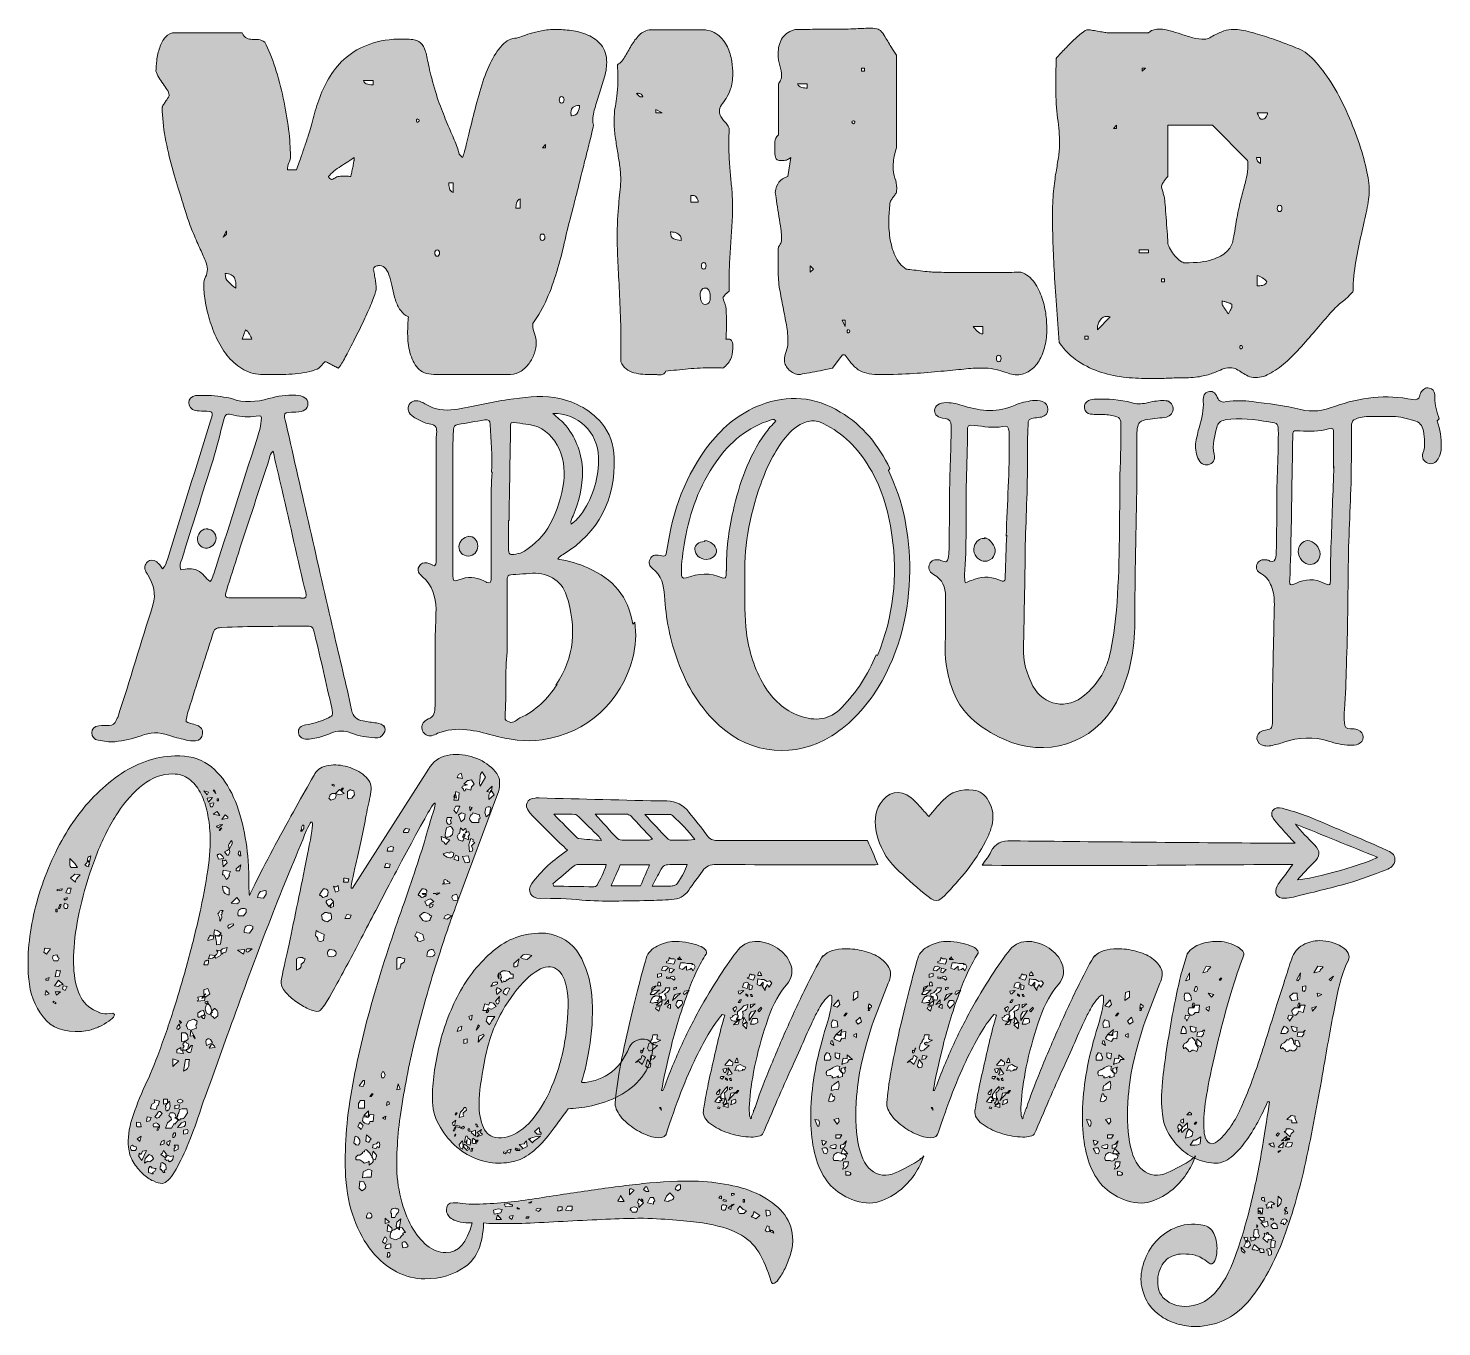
# Model space of a CAD drawing. Header units: inches. Extents: x 149 to 932, y -899 to -180.
import ezdxf

# ---------------------------------------------------------------- set-up
doc = ezdxf.new("R2010")
doc.units = ezdxf.units.IN
doc.header["$MEASUREMENT"] = 0
doc.layers.add('Layer 1', color=7, linetype='Continuous')

# ---------------------------------------------------------------- blocks, each defined once
blk = doc.blocks.new('block 3')
at = {"layer": 'Layer 1', "true_color": 0xfd2b7b}
h = blk.add_hatch(color=230, dxfattribs=at)
h.dxf.hatch_style = 2
edge = h.paths.add_edge_path()
edge.add_spline(control_points=[(345.56, -566.41), (346.39, -567.79), (346.39, -569.16), (345.56, -570.54), (344.46, -572.47), (342.81, -573.29), (340.61, -573.02), (336.21, -572.74), (331.8, -572.19), (327.67, -570.54), (323.82, -568.89), (319.97, -568.89), (316.12, -570.54), (313.36, -571.64), (310.34, -572.74), (307.31, -573.29), (305.93, -573.56), (304.56, -573.84), (303.18, -573.84), (300.15, -573.84), (298.5, -572.47), (298.23, -570.26), (297.95, -568.06), (299.33, -566.14), (302.36, -565.86), (306.48, -565.31), (310.06, -563.93), (313.64, -562.56), (317.49, -560.91), (317.49, -560.63), (316.67, -556.5), (313.64, -543.02), (310.61, -529.53), (307.31, -516.05), (306.21, -511.1), (306.21, -511.1), (301.26, -511.1), (286.12, -511.37), (270.98, -511.1), (255.85, -511.92), (252, -512.2), (251.72, -512.47), (250.62, -516.05), (246.22, -529.81), (241.81, -543.57), (237.41, -557.33), (236.86, -558.71), (236.58, -560.08), (236.31, -561.46), (235.48, -564.21), (235.76, -564.48), (238.51, -565.03), (239.61, -565.31), (240.99, -565.59), (242.09, -566.14), (244.02, -566.96), (245.39, -568.61), (245.12, -570.81), (244.84, -573.02), (243.46, -574.39), (241.26, -574.67), (239.34, -574.94), (237.41, -574.67), (235.48, -574.12), (232.46, -573.29), (229.15, -572.74), (226.13, -571.64), (220.9, -569.71), (215.94, -569.99), (210.99, -571.92), (206.31, -573.56), (201.36, -574.67), (196.41, -575.22), (193.38, -575.49), (190.35, -574.94), (187.32, -574.39), (185.12, -574.12), (183.75, -572.19), (183.75, -570.26), (183.75, -568.34), (185.12, -566.69), (187.6, -566.41), (189.53, -566.14), (191.45, -566.14), (193.38, -566.14), (195.31, -566.14), (196.68, -565.31), (197.23, -563.38), (197.51, -562.83), (197.78, -562.28), (198.06, -561.73), (204.94, -541.09), (210.99, -520.18), (217.6, -499.54), (219.52, -493.21), (217.87, -487.98), (214.84, -482.75), (214.57, -482.2), (214.02, -481.65), (213.74, -481.1), (212.64, -478.9), (212.92, -476.97), (214.57, -475.6), (215.94, -474.22), (217.87, -474.22), (219.8, -475.6), (220.35, -476.15), (220.9, -476.7), (221.45, -477.25), (222, -477.8), (222.27, -478.62), (222.83, -479.45), (224.75, -477.52), (225.03, -475.87), (225.58, -474.22), (233.56, -448.63), (241.54, -423.03), (249.52, -397.44), (251.17, -392.21), (251.17, -392.21), (245.67, -391.94), (244.02, -391.94), (242.36, -391.94), (240.99, -391.66), (238.79, -391.11), (237.41, -389.19), (237.41, -387.26), (237.41, -385.33), (238.79, -383.68), (241.26, -383.41), (245.94, -383.13), (250.62, -383.13), (255.3, -383.96), (257.22, -384.23), (259.15, -384.51), (261.08, -385.06), (267.96, -387.53), (274.84, -386.98), (281.72, -385.06), (286.67, -383.68), (291.62, -382.86), (296.85, -383.13), (300.98, -383.41), (303.46, -385.06), (303.46, -387.81), (303.46, -390.84), (301.26, -392.49), (296.85, -392.49), (289.15, -392.49), (289.97, -393.04), (291.35, -399.09), (300.15, -437.62), (308.96, -476.15), (317.77, -514.67), (321.07, -528.98), (324.65, -543.3), (327.67, -557.6), (328.5, -561.46), (330.7, -563.11), (334, -563.66), (336.48, -564.21), (338.96, -564.48), (341.43, -564.76), (343.36, -565.03), (345.01, -565.59), (346.11, -567.24), (346.11, -567.24), (345.56, -566.41), (345.56, -566.41)], knot_values=[0, 0, 0, 0, 1, 1, 1, 2, 2, 2, 3, 3, 3, 4, 4, 4, 5, 5, 5, 6, 6, 6, 7, 7, 7, 8, 8, 8, 9, 9, 9, 10, 10, 10, 11, 11, 11, 12, 12, 12, 13, 13, 13, 14, 14, 14, 15, 15, 15, 16, 16, 16, 17, 17, 17, 18, 18, 18, 19, 19, 19, 20, 20, 20, 21, 21, 21, 22, 22, 22, 23, 23, 23, 24, 24, 24, 25, 25, 25, 26, 26, 26, 27, 27, 27, 28, 28, 28, 29, 29, 29, 30, 30, 30, 31, 31, 31, 32, 32, 32, 33, 33, 33, 34, 34, 34, 35, 35, 35, 36, 36, 36, 37, 37, 37, 38, 38, 38, 39, 39, 39, 40, 40, 40, 41, 41, 41, 42, 42, 42, 43, 43, 43, 44, 44, 44, 45, 45, 45, 46, 46, 46, 47, 47, 47, 48, 48, 48, 49, 49, 49, 50, 50, 50, 51, 51, 51, 52, 52, 52, 53, 53, 53, 54, 54, 54, 55, 55, 55, 56, 56, 56, 56], degree=3, periodic=1)
edge = h.paths.add_edge_path()
edge.add_spline(control_points=[(251.17, -482.75), (259.15, -457.71), (267.13, -432.66), (275.11, -407.62), (276.21, -404.32), (277.31, -401.02), (277.59, -397.44), (277.86, -394.69), (277.59, -394.14), (274.84, -394.69), (270.71, -395.51), (266.58, -395.24), (262.45, -394.14), (258.33, -393.04), (257.77, -393.31), (256.67, -397.44), (254.75, -404.6), (253.1, -411.75), (250.89, -418.91), (245.12, -437.34), (239.34, -455.78), (233.56, -474.22), (233.01, -475.87), (232.18, -477.52), (233.01, -480), (236.31, -479.17), (239.34, -478.9), (242.36, -480.27), (245.39, -481.65), (246.77, -484.68), (249.24, -486.33), (250.62, -485.23), (250.62, -483.85), (250.89, -482.75), (250.89, -482.75), (251.17, -482.75), (251.17, -482.75)], knot_values=[0, 0, 0, 0, 1, 1, 1, 2, 2, 2, 3, 3, 3, 4, 4, 4, 5, 5, 5, 6, 6, 6, 7, 7, 7, 8, 8, 8, 9, 9, 9, 10, 10, 10, 11, 11, 11, 12, 12, 12, 12], degree=3, periodic=1)
edge = h.paths.add_edge_path()
edge.add_spline(control_points=[(247.87, -457.43), (250.62, -457.43), (252.55, -459.64), (252.55, -462.39), (252.55, -465.41), (249.79, -468.17), (246.77, -467.89), (244.02, -467.61), (242.09, -465.14), (242.36, -462.39), (242.64, -459.36), (245.12, -456.88), (248.14, -457.16), (248.14, -457.16), (247.87, -457.43), (247.87, -457.43)], knot_values=[0, 0, 0, 0, 1, 1, 1, 2, 2, 2, 3, 3, 3, 4, 4, 4, 5, 5, 5, 5], degree=3, periodic=1)
edge = h.paths.add_edge_path()
edge.add_spline(control_points=[(299.6, -495.69), (302.63, -495.69), (302.91, -495.14), (302.36, -492.38), (302.08, -491.56), (301.81, -490.73), (301.53, -489.91), (297.13, -470.64), (292.72, -451.38), (288.32, -432.12), (286.95, -426.34), (285.57, -420.56), (284.19, -414.23), (282.54, -415.33), (282.54, -416.7), (282.27, -417.81), (276.49, -435.42), (270.71, -453.03), (264.93, -470.64), (262.73, -477.52), (260.53, -484.4), (258.33, -491.56), (257.22, -494.86), (257.5, -495.41), (260.8, -495.41), (273.74, -495.41), (286.67, -495.41), (299.6, -495.41), (299.6, -495.41), (299.6, -495.69), (299.6, -495.69)], knot_values=[0, 0, 0, 0, 1, 1, 1, 2, 2, 2, 3, 3, 3, 4, 4, 4, 5, 5, 5, 6, 6, 6, 7, 7, 7, 8, 8, 8, 9, 9, 9, 10, 10, 10, 10], degree=3, periodic=1)
h = blk.add_hatch(color=230, dxfattribs=at)
h.dxf.hatch_style = 2
edge = h.paths.add_edge_path()
edge.add_spline(control_points=[(484.53, -508.89), (485.63, -515.5), (485.08, -522.1), (483.43, -528.71), (477.37, -552.93), (458.11, -570.54), (433.34, -574.12), (423.99, -575.49), (414.91, -574.12), (405.82, -571.64), (401.15, -570.26), (396.47, -569.16), (391.51, -568.61), (385.74, -567.79), (380.51, -568.61), (375.28, -570.54), (374.18, -571.09), (373.08, -571.64), (371.97, -571.92), (369.77, -572.19), (367.85, -571.36), (367.02, -569.16), (366.2, -566.96), (366.75, -565.03), (368.4, -563.66), (368.95, -563.38), (369.5, -562.83), (370.05, -562.56), (373.63, -561.46), (373.9, -558.71), (373.9, -555.4), (373.9, -543.84), (373.9, -532.29), (373.9, -520.73), (373.9, -514.4), (374.45, -508.07), (374.45, -501.74), (374.18, -494.86), (372.53, -488.53), (367.02, -483.85), (366.47, -483.3), (365.92, -482.75), (365.37, -482.2), (364.27, -480.82), (364.27, -479.45), (365.1, -478.07), (365.92, -476.42), (367.57, -475.6), (369.5, -476.15), (370.87, -476.42), (372.25, -477.25), (373.63, -477.8), (375, -476.42), (374.45, -474.77), (374.45, -473.39), (374.45, -451.65), (374.45, -429.91), (374.45, -408.17), (374.45, -405.7), (375.28, -402.94), (374.45, -401.02), (373.35, -398.82), (370.05, -399.37), (367.85, -398.27), (365.92, -397.16), (363.99, -396.34), (362.07, -395.24), (359.04, -393.31), (358.22, -390.56), (359.59, -388.36), (360.97, -386.16), (363.44, -385.61), (366.47, -386.98), (367.3, -387.26), (368.12, -387.81), (368.95, -388.36), (373.9, -391.11), (379.13, -391.94), (384.63, -391.11), (394.82, -389.74), (404.45, -386.98), (414.36, -385.61), (422.89, -384.51), (431.42, -383.13), (439.95, -384.51), (450.41, -386.16), (459.21, -390.56), (466.09, -398.54), (470.77, -404.04), (472.97, -410.65), (473.25, -417.81), (473.8, -440.92), (464.72, -459.08), (444.9, -471.47), (444.08, -472.02), (442.98, -472.29), (441.87, -473.94), (447.93, -475.05), (453.43, -476.42), (458.66, -478.9), (472.42, -484.95), (481.23, -494.86), (483.43, -509.99), (483.43, -509.99), (484.53, -508.89), (484.53, -508.89)], knot_values=[0, 0, 0, 0, 1, 1, 1, 2, 2, 2, 3, 3, 3, 4, 4, 4, 5, 5, 5, 6, 6, 6, 7, 7, 7, 8, 8, 8, 9, 9, 9, 10, 10, 10, 11, 11, 11, 12, 12, 12, 13, 13, 13, 14, 14, 14, 15, 15, 15, 16, 16, 16, 17, 17, 17, 18, 18, 18, 19, 19, 19, 20, 20, 20, 21, 21, 21, 22, 22, 22, 23, 23, 23, 24, 24, 24, 25, 25, 25, 26, 26, 26, 27, 27, 27, 28, 28, 28, 29, 29, 29, 30, 30, 30, 31, 31, 31, 32, 32, 32, 33, 33, 33, 34, 34, 34, 35, 35, 35, 35], degree=3, periodic=1)
edge = h.paths.add_edge_path()
edge.add_spline(control_points=[(405.27, -425.79), (405.82, -416.98), (405, -408.17), (404.45, -399.37), (404.45, -397.16), (403.62, -396.34), (401.42, -396.89), (396.47, -397.72), (391.51, -398.54), (386.56, -399.37), (384.91, -399.64), (384.08, -400.47), (384.08, -402.12), (384.08, -405.42), (383.81, -408.72), (383.81, -412.03), (383.81, -423.03), (383.81, -434.04), (383.81, -445.05), (383.81, -455.23), (383.81, -465.41), (383.81, -475.6), (383.81, -478.07), (383.81, -480.55), (383.81, -483.03), (383.81, -486.33), (384.08, -486.6), (387.11, -485.5), (391.79, -483.58), (396.47, -483.85), (400.87, -486.05), (401.42, -486.33), (401.97, -486.6), (402.52, -486.88), (404.17, -487.43), (405, -486.88), (405, -485.23), (405, -484.13), (405, -483.03), (405, -481.93), (405, -469.54), (405, -457.16), (405, -444.77), (405, -438.44), (405, -432.12), (405.55, -425.79), (405.55, -425.79), (405.27, -425.79), (405.27, -425.79)], knot_values=[0, 0, 0, 0, 1, 1, 1, 2, 2, 2, 3, 3, 3, 4, 4, 4, 5, 5, 5, 6, 6, 6, 7, 7, 7, 8, 8, 8, 9, 9, 9, 10, 10, 10, 11, 11, 11, 12, 12, 12, 13, 13, 13, 14, 14, 14, 15, 15, 15, 16, 16, 16, 16], degree=3, periodic=1)
edge = h.paths.add_edge_path()
edge.add_spline(control_points=[(392.61, -461.29), (395.37, -461.29), (397.57, -463.76), (397.57, -466.79), (397.57, -469.82), (395.37, -472.29), (392.34, -472.29), (389.31, -472.29), (387.11, -470.09), (387.11, -467.07), (387.11, -464.31), (389.86, -461.56), (392.61, -461.56), (392.61, -461.56), (392.61, -461.29), (392.61, -461.29)], knot_values=[0, 0, 0, 0, 1, 1, 1, 2, 2, 2, 3, 3, 3, 4, 4, 4, 5, 5, 5, 5], degree=3, periodic=1)
edge = h.paths.add_edge_path()
edge.add_spline(control_points=[(440.77, -543.84), (451.51, -528.43), (452.33, -511.65), (446.83, -494.31), (444.08, -485.5), (435.55, -480.82), (426.19, -481.93), (423.71, -482.2), (421.23, -482.2), (418.76, -482.48), (413.8, -482.75), (413.8, -482.75), (413.8, -487.7), (413.8, -499.81), (413.8, -511.92), (413.8, -525.41), (412.7, -536.41), (413.53, -549.07), (412.7, -561.73), (412.7, -563.38), (413.53, -563.66), (414.91, -564.21), (417.66, -565.31), (419.03, -562.83), (420.96, -562.01), (430.04, -558.15), (436.09, -551.27), (441.6, -543.57), (441.6, -543.57), (440.77, -543.84), (440.77, -543.84)], knot_values=[0, 0, 0, 0, 1, 1, 1, 2, 2, 2, 3, 3, 3, 4, 4, 4, 5, 5, 5, 6, 6, 6, 7, 7, 7, 8, 8, 8, 9, 9, 9, 10, 10, 10, 10], degree=3, periodic=1)
edge = h.paths.add_edge_path()
edge.add_spline(control_points=[(414.63, -452.75), (414.63, -457.43), (414.63, -462.66), (414.63, -467.89), (414.63, -471.47), (415.46, -472.02), (418.76, -471.19), (420.41, -470.92), (422.06, -470.64), (423.44, -469.54), (429.22, -465.69), (434.44, -461.01), (437.75, -454.41), (441.6, -446.98), (444.08, -439.27), (445.18, -431.02), (446, -424.13), (445.18, -417.25), (441.6, -410.93), (438.02, -404.6), (433.07, -400.47), (425.91, -399.37), (423.71, -399.09), (421.51, -398.82), (419.31, -398.54), (415.73, -397.99), (415.73, -397.99), (415.73, -401.57), (415.46, -418.36), (415.18, -435.14), (414.91, -452.48), (414.91, -452.48), (414.63, -452.75), (414.63, -452.75)], knot_values=[0, 0, 0, 0, 1, 1, 1, 2, 2, 2, 3, 3, 3, 4, 4, 4, 5, 5, 5, 6, 6, 6, 7, 7, 7, 8, 8, 8, 9, 9, 9, 10, 10, 10, 11, 11, 11, 11], degree=3, periodic=1)
edge = h.paths.add_edge_path()
edge.add_spline(control_points=[(439.12, -393.31), (441.6, -395.51), (444.35, -397.44), (446.55, -400.19), (452.33, -407.62), (455.36, -415.88), (455.63, -425.24), (455.63, -433.77), (453.71, -442.02), (450.41, -450), (449.86, -451.38), (448.75, -452.48), (449.3, -454.68), (452.06, -452.75), (453.98, -450.55), (455.63, -448.08), (461.69, -438.72), (464.72, -428.54), (464.44, -417.53), (464.17, -403.77), (453.16, -393.04), (439.12, -393.31)], knot_values=[0, 0, 0, 0, 1, 1, 1, 2, 2, 2, 3, 3, 3, 4, 4, 4, 5, 5, 5, 6, 6, 6, 7, 7, 7, 7], degree=3, periodic=1)
h = blk.add_hatch(color=230, dxfattribs=at)
h.dxf.hatch_style = 2
edge = h.paths.add_edge_path()
edge.add_spline(control_points=[(625.15, -424.96), (633.4, -442.02), (636.98, -460.19), (636.98, -480.55), (636.71, -502.57), (631.75, -524.86), (619.37, -545.22), (612.76, -555.95), (604.51, -565.03), (593.77, -571.92), (573.69, -584.57), (549.19, -582.37), (531.58, -566.41), (520.85, -556.5), (513.42, -544.39), (508.46, -530.64), (504.06, -518.8), (501.86, -506.69), (501.03, -494.31), (500.76, -488.53), (499.38, -483.03), (494.43, -479.17), (492.78, -477.8), (491.95, -476.15), (493.05, -473.94), (493.88, -472.02), (495.53, -471.47), (498.56, -472.02), (501.86, -472.57), (501.86, -472.57), (502.41, -468.99), (505.44, -447.25), (512.59, -427.16), (526.35, -409.82), (533.78, -400.47), (542.86, -393.04), (554.15, -388.63), (569.56, -382.58), (584.42, -383.96), (598.45, -392.49), (611.11, -399.92), (619.64, -410.93), (625.97, -423.86), (625.97, -423.86), (625.15, -424.96), (625.15, -424.96)], knot_values=[0, 0, 0, 0, 1, 1, 1, 2, 2, 2, 3, 3, 3, 4, 4, 4, 5, 5, 5, 6, 6, 6, 7, 7, 7, 8, 8, 8, 9, 9, 9, 10, 10, 10, 11, 11, 11, 12, 12, 12, 13, 13, 13, 14, 14, 14, 15, 15, 15, 15], degree=3, periodic=1)
edge = h.paths.add_edge_path()
edge.add_spline(control_points=[(535.43, -480.27), (535.16, -469.27), (536.53, -458.26), (539.01, -447.53), (542.59, -432.12), (547.54, -417.25), (556.9, -404.32), (558.55, -401.84), (560.75, -399.64), (562.68, -397.44), (562.4, -397.16), (562.13, -396.89), (561.85, -396.62), (561.3, -396.62), (560.75, -396.62), (560.2, -396.89), (546.99, -400.74), (537.36, -409.27), (529.65, -420.01), (520.3, -433.22), (515.07, -448.08), (512.32, -463.76), (511.22, -469.82), (510.39, -475.87), (510.39, -481.93), (510.39, -483.58), (510.67, -485.23), (513.14, -484.4), (519.75, -481.93), (526.35, -481.37), (532.96, -484.4), (534.33, -484.95), (535.16, -484.4), (535.16, -483.03), (535.16, -482.2), (535.16, -481.37), (535.16, -480.55), (535.16, -480.55), (535.43, -480.27), (535.43, -480.27)], knot_values=[0, 0, 0, 0, 1, 1, 1, 2, 2, 2, 3, 3, 3, 4, 4, 4, 5, 5, 5, 6, 6, 6, 7, 7, 7, 8, 8, 8, 9, 9, 9, 10, 10, 10, 11, 11, 11, 12, 12, 12, 13, 13, 13, 13], degree=3, periodic=1)
edge = h.paths.add_edge_path()
edge.add_spline(control_points=[(523.33, -463.76), (526.35, -463.76), (529.65, -466.52), (529.93, -469.27), (529.93, -471.74), (527.18, -474.22), (524.15, -474.22), (520.85, -474.22), (517.82, -471.47), (517.82, -468.44), (517.82, -465.96), (520.02, -464.31), (523.33, -464.31), (523.33, -464.31), (523.33, -463.76), (523.33, -463.76)], knot_values=[0, 0, 0, 0, 1, 1, 1, 2, 2, 2, 3, 3, 3, 4, 4, 4, 5, 5, 5, 5], degree=3, periodic=1)
edge = h.paths.add_edge_path()
edge.add_spline(control_points=[(619.09, -527.33), (627.9, -505.87), (630.38, -483.58), (627.07, -460.74), (625.15, -446.7), (621.02, -433.22), (613.31, -421.11), (606.71, -410.93), (598.45, -402.67), (586.89, -397.99), (584.42, -397.16), (582.22, -397.16), (579.74, -397.99), (574.79, -399.64), (571.21, -402.67), (568.18, -406.52), (561.85, -414.23), (557.72, -423.03), (554.42, -432.39), (547.82, -450.55), (544.79, -469.54), (545.62, -485.23), (545.62, -497.61), (545.34, -506.14), (546.44, -514.67), (547.82, -525.13), (550.84, -535.04), (556.35, -544.12), (561.03, -551.82), (567.36, -557.88), (575.89, -560.91), (584.42, -563.93), (592.4, -563.38), (599.28, -556.23), (607.53, -547.7), (613.86, -538.06), (618.27, -527.06), (618.27, -527.06), (619.09, -527.33), (619.09, -527.33)], knot_values=[0, 0, 0, 0, 1, 1, 1, 2, 2, 2, 3, 3, 3, 4, 4, 4, 5, 5, 5, 6, 6, 6, 7, 7, 7, 8, 8, 8, 9, 9, 9, 10, 10, 10, 11, 11, 11, 12, 12, 12, 13, 13, 13, 13], degree=3, periodic=1)
h = blk.add_hatch(color=230, dxfattribs=at)
h.dxf.hatch_style = 2
edge = h.paths.add_edge_path()
edge.add_spline(control_points=[(929.23, -397.44), (930.88, -402.12), (931.7, -407.07), (931.43, -412.03), (931.43, -414.23), (930.88, -416.43), (929.78, -418.36), (928.4, -420.83), (926.2, -421.66), (924, -420.83), (921.8, -420.01), (920.42, -417.81), (921.25, -415.33), (922.9, -411.2), (922.07, -407.07), (921.52, -402.94), (920.97, -399.92), (919.32, -397.99), (916.29, -397.16), (912.44, -396.07), (908.59, -394.96), (904.46, -394.96), (900.06, -394.96), (895.65, -394.96), (891.25, -394.96), (889.6, -394.96), (887.95, -395.24), (886.57, -395.51), (882.17, -396.62), (881.62, -397.44), (881.62, -401.84), (881.62, -407.62), (881.62, -413.4), (881.62, -419.18), (881.62, -436.24), (880.52, -453.31), (879.97, -470.37), (879.97, -471.74), (879.97, -473.12), (879.97, -474.49), (879.69, -494.03), (879.69, -513.57), (878.87, -533.11), (878.59, -541.09), (878.59, -549.35), (877.76, -557.33), (877.49, -559.81), (877.76, -562.28), (877.76, -564.76), (877.76, -566.96), (878.87, -568.06), (881.07, -568.06), (882.44, -568.06), (883.82, -568.06), (885.2, -568.61), (887.12, -569.44), (888.22, -570.81), (888.22, -572.74), (888.22, -574.67), (887.12, -575.77), (885.47, -576.59), (884.09, -577.14), (882.44, -577.14), (880.79, -577.14), (876.66, -577.14), (872.81, -576.04), (868.96, -574.94), (860.7, -572.19), (852.45, -572.74), (844.19, -575.49), (841.99, -576.32), (839.51, -576.87), (837.04, -577.42), (835.93, -577.69), (834.56, -577.69), (833.46, -577.42), (830.98, -577.14), (829.61, -575.49), (829.33, -573.56), (829.06, -571.64), (830.16, -569.99), (832.36, -569.16), (832.91, -568.89), (833.46, -568.89), (834.01, -568.89), (837.86, -567.79), (837.86, -567.79), (837.86, -563.38), (837.86, -554.85), (837.86, -546.32), (838.14, -537.79), (838.41, -524.86), (838.69, -511.92), (838.96, -498.99), (838.96, -495.69), (838.69, -492.38), (837.31, -489.08), (836.21, -486.33), (834.84, -483.85), (831.81, -482.2), (829.06, -480.82), (828.51, -478.9), (829.33, -476.97), (830.16, -474.77), (832.08, -473.94), (834.84, -474.49), (835.39, -474.49), (835.93, -474.77), (836.49, -475.05), (838.69, -475.87), (839.51, -474.77), (839.79, -472.85), (840.06, -471.19), (840.06, -469.54), (840.06, -467.89), (840.06, -461.01), (840.34, -454.13), (840.34, -447.25), (840.06, -432.94), (841.17, -418.63), (841.17, -404.32), (841.17, -398.82), (841.17, -398.82), (835.93, -397.99), (827.96, -396.62), (819.97, -395.51), (811.72, -396.89), (808.97, -397.44), (807.59, -398.54), (807.04, -401.02), (805.94, -405.97), (804.29, -410.65), (805.67, -415.88), (806.49, -418.91), (804.84, -421.11), (802.36, -421.66), (800.16, -422.21), (797.68, -420.83), (796.58, -418.08), (795.48, -415.05), (794.93, -412.03), (795.48, -409), (796.03, -406.25), (796.58, -403.49), (797.41, -400.74), (798.79, -396.07), (799.89, -391.39), (799.61, -386.43), (799.34, -383.41), (800.43, -381.75), (802.36, -381.2), (804.29, -380.65), (806.21, -381.48), (807.31, -384.23), (808.42, -386.98), (810.07, -387.26), (812.54, -386.71), (817.22, -385.88), (821.9, -386.16), (826.58, -386.71), (835.66, -387.81), (844.74, -388.91), (853.55, -391.11), (859.88, -392.76), (866.21, -391.66), (872.26, -389.46), (886.57, -384.23), (900.88, -382.58), (915.74, -385.61), (917.67, -385.88), (919.04, -385.61), (919.59, -383.41), (919.59, -382.86), (919.87, -382.31), (920.15, -381.75), (921.25, -379.83), (922.62, -378.73), (924.82, -379.28), (926.75, -379.55), (927.58, -380.93), (927.85, -382.86), (927.85, -383.41), (927.85, -383.96), (927.85, -384.51), (927.85, -388.63), (928.95, -392.49), (930.33, -396.34), (930.33, -396.34), (929.23, -397.44), (929.23, -397.44)], knot_values=[0, 0, 0, 0, 1, 1, 1, 2, 2, 2, 3, 3, 3, 4, 4, 4, 5, 5, 5, 6, 6, 6, 7, 7, 7, 8, 8, 8, 9, 9, 9, 10, 10, 10, 11, 11, 11, 12, 12, 12, 13, 13, 13, 14, 14, 14, 15, 15, 15, 16, 16, 16, 17, 17, 17, 18, 18, 18, 19, 19, 19, 20, 20, 20, 21, 21, 21, 22, 22, 22, 23, 23, 23, 24, 24, 24, 25, 25, 25, 26, 26, 26, 27, 27, 27, 28, 28, 28, 29, 29, 29, 30, 30, 30, 31, 31, 31, 32, 32, 32, 33, 33, 33, 34, 34, 34, 35, 35, 35, 36, 36, 36, 37, 37, 37, 38, 38, 38, 39, 39, 39, 40, 40, 40, 41, 41, 41, 42, 42, 42, 43, 43, 43, 44, 44, 44, 45, 45, 45, 46, 46, 46, 47, 47, 47, 48, 48, 48, 49, 49, 49, 50, 50, 50, 51, 51, 51, 52, 52, 52, 53, 53, 53, 54, 54, 54, 55, 55, 55, 56, 56, 56, 57, 57, 57, 58, 58, 58, 59, 59, 59, 60, 60, 60, 61, 61, 61, 62, 62, 62, 63, 63, 63, 63], degree=3, periodic=1)
edge = h.paths.add_edge_path()
edge.add_spline(control_points=[(871.71, -423.58), (871.71, -415.88), (871.71, -410.1), (871.71, -404.32), (871.71, -401.57), (871.71, -401.29), (868.96, -401.84), (863.73, -403.22), (858.5, -403.22), (853, -402.94), (849.14, -402.67), (849.14, -402.67), (849.14, -406.8), (848.87, -423.31), (848.59, -439.82), (848.32, -456.33), (848.04, -465.96), (848.04, -475.6), (847.49, -485.23), (847.22, -488.53), (847.77, -488.81), (850.8, -487.43), (856.03, -484.95), (861.25, -484.68), (866.76, -487.43), (869.79, -488.81), (870.06, -488.53), (870.06, -484.95), (870.06, -479.17), (870.06, -473.39), (870.34, -467.61), (870.88, -451.93), (871.44, -436.24), (871.99, -422.48), (871.99, -422.48), (871.71, -423.58), (871.71, -423.58)], knot_values=[0, 0, 0, 0, 1, 1, 1, 2, 2, 2, 3, 3, 3, 4, 4, 4, 5, 5, 5, 6, 6, 6, 7, 7, 7, 8, 8, 8, 9, 9, 9, 10, 10, 10, 11, 11, 11, 12, 12, 12, 12], degree=3, periodic=1)
edge = h.paths.add_edge_path()
edge.add_spline(control_points=[(864.28, -471.19), (864.28, -474.49), (861.8, -476.97), (858.78, -476.97), (855.47, -476.97), (852.17, -473.39), (852.17, -469.82), (852.17, -466.52), (854.65, -463.76), (857.4, -463.76), (860.7, -463.76), (864.28, -467.61), (864.28, -471.19)], knot_values=[0, 0, 0, 0, 1, 1, 1, 2, 2, 2, 3, 3, 3, 4, 4, 4, 4], degree=3, periodic=1)
h = blk.add_hatch(color=230, dxfattribs=at)
h.dxf.hatch_style = 2
edge = h.paths.add_edge_path()
edge.add_spline(control_points=[(778.98, -386.16), (781.46, -386.71), (783.1, -388.91), (782.83, -391.11), (782.55, -393.31), (780.9, -395.24), (778.15, -395.51), (774.57, -395.79), (771, -396.07), (767.42, -396.89), (764.12, -397.72), (763.57, -398.27), (763.02, -401.57), (762.74, -403.22), (762.74, -404.87), (762.74, -406.52), (762.74, -414.78), (762.74, -423.03), (762.74, -431.29), (762.47, -457.16), (761.64, -483.03), (761.64, -508.89), (761.64, -524.31), (758.89, -539.44), (751.46, -553.2), (738.8, -576.87), (711.83, -584.3), (688.99, -573.84), (682.38, -570.81), (676.05, -566.96), (670.82, -562.01), (663.12, -554.85), (659.54, -545.5), (657.62, -535.31), (655.97, -527.33), (656.79, -519.35), (656.79, -511.37), (656.79, -505.87), (656.79, -500.36), (656.79, -494.86), (656.79, -489.63), (655.14, -485.23), (650.19, -482.48), (647.43, -480.82), (646.88, -478.62), (647.98, -476.7), (648.81, -474.77), (650.74, -473.94), (653.49, -474.49), (654.31, -474.77), (655.14, -475.05), (655.97, -475.32), (657.34, -475.87), (657.89, -475.05), (658.17, -473.67), (658.44, -472.02), (658.72, -470.37), (658.72, -468.72), (658.72, -461.01), (658.99, -453.31), (658.99, -445.6), (658.72, -431.57), (659.82, -417.53), (659.82, -403.49), (659.82, -402.4), (659.82, -401.29), (659.82, -400.19), (659.82, -397.72), (658.99, -396.34), (656.52, -396.07), (652.39, -395.51), (650.74, -394.14), (650.74, -391.66), (650.74, -388.91), (653.21, -387.26), (657.34, -387.26), (660.64, -387.26), (663.95, -388.08), (667.25, -389.19), (676.6, -392.21), (685.96, -392.76), (695.32, -388.63), (698.35, -387.26), (701.65, -386.71), (704.95, -386.16), (706.88, -385.88), (708.8, -385.88), (710.45, -386.71), (712.38, -387.53), (713.48, -388.91), (713.48, -391.11), (713.48, -393.31), (712.1, -394.69), (709.9, -395.24), (708.8, -395.51), (707.43, -395.51), (706.32, -395.79), (703.02, -396.07), (702.47, -396.62), (702.47, -399.92), (702.2, -405.97), (702.2, -412.03), (702.2, -418.08), (702.2, -435.14), (701.37, -452.2), (700.82, -469.27), (700.82, -472.29), (700.82, -475.32), (700.82, -478.35), (700.55, -493.21), (700.27, -508.07), (700, -522.93), (699.72, -530.64), (701.65, -537.79), (705.22, -544.39), (711.01, -555.4), (724.49, -557.6), (733.85, -549.35), (740.72, -543.57), (745.4, -536.41), (747.6, -527.61), (749.53, -519.35), (750.63, -510.82), (751.46, -502.29), (753.38, -478.62), (753.11, -454.96), (753.38, -431.29), (753.38, -421.11), (754.21, -410.93), (753.93, -400.74), (753.93, -395.79), (753.66, -395.51), (748.98, -394.41), (746.5, -393.86), (744.03, -393.86), (741.27, -393.86), (739.9, -393.86), (738.52, -393.86), (737.15, -393.59), (735.22, -393.31), (734.12, -392.21), (733.85, -390.29), (733.57, -388.36), (734.4, -386.98), (736.05, -386.16), (737.42, -385.61), (738.8, -385.33), (740.18, -385.33), (746.78, -385.06), (753.38, -385.61), (759.71, -387.26), (762.47, -388.08), (765.22, -388.08), (767.97, -387.53), (771, -386.71), (774.02, -386.16), (777.05, -386.16), (778.15, -386.16), (779.53, -386.16), (780.63, -386.43), (780.63, -386.43), (778.98, -386.16), (778.98, -386.16)], knot_values=[0, 0, 0, 0, 1, 1, 1, 2, 2, 2, 3, 3, 3, 4, 4, 4, 5, 5, 5, 6, 6, 6, 7, 7, 7, 8, 8, 8, 9, 9, 9, 10, 10, 10, 11, 11, 11, 12, 12, 12, 13, 13, 13, 14, 14, 14, 15, 15, 15, 16, 16, 16, 17, 17, 17, 18, 18, 18, 19, 19, 19, 20, 20, 20, 21, 21, 21, 22, 22, 22, 23, 23, 23, 24, 24, 24, 25, 25, 25, 26, 26, 26, 27, 27, 27, 28, 28, 28, 29, 29, 29, 30, 30, 30, 31, 31, 31, 32, 32, 32, 33, 33, 33, 34, 34, 34, 35, 35, 35, 36, 36, 36, 37, 37, 37, 38, 38, 38, 39, 39, 39, 40, 40, 40, 41, 41, 41, 42, 42, 42, 43, 43, 43, 44, 44, 44, 45, 45, 45, 46, 46, 46, 47, 47, 47, 48, 48, 48, 49, 49, 49, 50, 50, 50, 51, 51, 51, 52, 52, 52, 53, 53, 53, 54, 54, 54, 54], degree=3, periodic=1)
edge = h.paths.add_edge_path()
edge.add_spline(control_points=[(690.36, -461.29), (690.91, -443.12), (692.29, -424.96), (692.02, -406.8), (692.02, -405.7), (692.02, -404.6), (692.02, -403.49), (691.74, -400.74), (691.19, -399.92), (688.44, -400.47), (683.21, -401.57), (677.98, -400.47), (672.75, -399.92), (669.18, -399.64), (668.9, -399.64), (668.9, -403.22), (668.9, -412.3), (668.62, -421.38), (668.35, -430.46), (667.8, -446.98), (668.62, -463.49), (667.52, -480), (667.25, -482.2), (666.97, -484.4), (667.8, -487.15), (669.18, -486.6), (670, -486.05), (671.1, -485.78), (676.05, -483.58), (681.01, -483.3), (686.24, -485.5), (689.54, -486.88), (689.81, -486.6), (689.81, -483.03), (690.09, -475.6), (690.36, -468.17), (690.64, -460.74), (690.64, -460.74), (690.36, -461.29), (690.36, -461.29)], knot_values=[0, 0, 0, 0, 1, 1, 1, 2, 2, 2, 3, 3, 3, 4, 4, 4, 5, 5, 5, 6, 6, 6, 7, 7, 7, 8, 8, 8, 9, 9, 9, 10, 10, 10, 11, 11, 11, 12, 12, 12, 13, 13, 13, 13], degree=3, periodic=1)
edge = h.paths.add_edge_path()
edge.add_spline(control_points=[(678.53, -462.11), (681.56, -462.94), (684.31, -466.52), (684.31, -470.09), (684.03, -471.74), (683.21, -473.39), (681.28, -474.49), (679.36, -475.6), (677.43, -475.32), (675.5, -474.22), (672.75, -472.29), (671.65, -468.99), (673.03, -465.96), (674.13, -463.49), (676.6, -462.11), (678.81, -462.66), (678.81, -462.66), (678.53, -462.11), (678.53, -462.11)], knot_values=[0, 0, 0, 0, 1, 1, 1, 2, 2, 2, 3, 3, 3, 4, 4, 4, 5, 5, 5, 6, 6, 6, 6], degree=3, periodic=1)
at = {"layer": 'Layer 1', "lineweight": 0}
for points, knots in [([(345.56, -566.41), (346.39, -567.79), (346.39, -569.16), (345.56, -570.54), (344.46, -572.47), (342.81, -573.29), (340.61, -573.02), (336.21, -572.74), (331.8, -572.19), (327.67, -570.54), (323.82, -568.89), (319.97, -568.89), (316.12, -570.54), (313.36, -571.64), (310.34, -572.74), (307.31, -573.29), (305.93, -573.56), (304.56, -573.84), (303.18, -573.84), (300.15, -573.84), (298.5, -572.47), (298.23, -570.26), (297.95, -568.06), (299.33, -566.14), (302.36, -565.86), (306.48, -565.31), (310.06, -563.93), (313.64, -562.56), (317.49, -560.91), (317.49, -560.63), (316.67, -556.5), (313.64, -543.02), (310.61, -529.53), (307.31, -516.05), (306.21, -511.1), (306.21, -511.1), (301.26, -511.1), (286.12, -511.37), (270.98, -511.1), (255.85, -511.92), (252, -512.2), (251.72, -512.47), (250.62, -516.05), (246.22, -529.81), (241.81, -543.57), (237.41, -557.33), (236.86, -558.71), (236.58, -560.08), (236.31, -561.46), (235.48, -564.21), (235.76, -564.48), (238.51, -565.03), (239.61, -565.31), (240.99, -565.59), (242.09, -566.14), (244.02, -566.96), (245.39, -568.61), (245.12, -570.81), (244.84, -573.02), (243.46, -574.39), (241.26, -574.67), (239.34, -574.94), (237.41, -574.67), (235.48, -574.12), (232.46, -573.29), (229.15, -572.74), (226.13, -571.64), (220.9, -569.71), (215.94, -569.99), (210.99, -571.92), (206.31, -573.56), (201.36, -574.67), (196.41, -575.22), (193.38, -575.49), (190.35, -574.94), (187.32, -574.39), (185.12, -574.12), (183.75, -572.19), (183.75, -570.26), (183.75, -568.34), (185.12, -566.69), (187.6, -566.41), (189.53, -566.14), (191.45, -566.14), (193.38, -566.14), (195.31, -566.14), (196.68, -565.31), (197.23, -563.38), (197.51, -562.83), (197.78, -562.28), (198.06, -561.73), (204.94, -541.09), (210.99, -520.18), (217.6, -499.54), (219.52, -493.21), (217.87, -487.98), (214.84, -482.75), (214.57, -482.2), (214.02, -481.65), (213.74, -481.1), (212.64, -478.9), (212.92, -476.97), (214.57, -475.6), (215.94, -474.22), (217.87, -474.22), (219.8, -475.6), (220.35, -476.15), (220.9, -476.7), (221.45, -477.25), (222, -477.8), (222.27, -478.62), (222.83, -479.45), (224.75, -477.52), (225.03, -475.87), (225.58, -474.22), (233.56, -448.63), (241.54, -423.03), (249.52, -397.44), (251.17, -392.21), (251.17, -392.21), (245.67, -391.94), (244.02, -391.94), (242.36, -391.94), (240.99, -391.66), (238.79, -391.11), (237.41, -389.19), (237.41, -387.26), (237.41, -385.33), (238.79, -383.68), (241.26, -383.41), (245.94, -383.13), (250.62, -383.13), (255.3, -383.96), (257.22, -384.23), (259.15, -384.51), (261.08, -385.06), (267.96, -387.53), (274.84, -386.98), (281.72, -385.06), (286.67, -383.68), (291.62, -382.86), (296.85, -383.13), (300.98, -383.41), (303.46, -385.06), (303.46, -387.81), (303.46, -390.84), (301.26, -392.49), (296.85, -392.49), (289.15, -392.49), (289.97, -393.04), (291.35, -399.09), (300.15, -437.62), (308.96, -476.15), (317.77, -514.67), (321.07, -528.98), (324.65, -543.3), (327.67, -557.6), (328.5, -561.46), (330.7, -563.11), (334, -563.66), (336.48, -564.21), (338.96, -564.48), (341.43, -564.76), (343.36, -565.03), (345.01, -565.59), (346.11, -567.24), (346.11, -567.24), (345.56, -566.41), (345.56, -566.41)], [0, 0, 0, 0, 1, 1, 1, 2, 2, 2, 3, 3, 3, 4, 4, 4, 5, 5, 5, 6, 6, 6, 7, 7, 7, 8, 8, 8, 9, 9, 9, 10, 10, 10, 11, 11, 11, 12, 12, 12, 13, 13, 13, 14, 14, 14, 15, 15, 15, 16, 16, 16, 17, 17, 17, 18, 18, 18, 19, 19, 19, 20, 20, 20, 21, 21, 21, 22, 22, 22, 23, 23, 23, 24, 24, 24, 25, 25, 25, 26, 26, 26, 27, 27, 27, 28, 28, 28, 29, 29, 29, 30, 30, 30, 31, 31, 31, 32, 32, 32, 33, 33, 33, 34, 34, 34, 35, 35, 35, 36, 36, 36, 37, 37, 37, 38, 38, 38, 39, 39, 39, 40, 40, 40, 41, 41, 41, 42, 42, 42, 43, 43, 43, 44, 44, 44, 45, 45, 45, 46, 46, 46, 47, 47, 47, 48, 48, 48, 49, 49, 49, 50, 50, 50, 51, 51, 51, 52, 52, 52, 53, 53, 53, 54, 54, 54, 55, 55, 55, 56, 56, 56, 56]), ([(484.53, -508.89), (485.63, -515.5), (485.08, -522.1), (483.43, -528.71), (477.37, -552.93), (458.11, -570.54), (433.34, -574.12), (423.99, -575.49), (414.91, -574.12), (405.82, -571.64), (401.15, -570.26), (396.47, -569.16), (391.51, -568.61), (385.74, -567.79), (380.51, -568.61), (375.28, -570.54), (374.18, -571.09), (373.08, -571.64), (371.97, -571.92), (369.77, -572.19), (367.85, -571.36), (367.02, -569.16), (366.2, -566.96), (366.75, -565.03), (368.4, -563.66), (368.95, -563.38), (369.5, -562.83), (370.05, -562.56), (373.63, -561.46), (373.9, -558.71), (373.9, -555.4), (373.9, -543.84), (373.9, -532.29), (373.9, -520.73), (373.9, -514.4), (374.45, -508.07), (374.45, -501.74), (374.18, -494.86), (372.53, -488.53), (367.02, -483.85), (366.47, -483.3), (365.92, -482.75), (365.37, -482.2), (364.27, -480.82), (364.27, -479.45), (365.1, -478.07), (365.92, -476.42), (367.57, -475.6), (369.5, -476.15), (370.87, -476.42), (372.25, -477.25), (373.63, -477.8), (375, -476.42), (374.45, -474.77), (374.45, -473.39), (374.45, -451.65), (374.45, -429.91), (374.45, -408.17), (374.45, -405.7), (375.28, -402.94), (374.45, -401.02), (373.35, -398.82), (370.05, -399.37), (367.85, -398.27), (365.92, -397.16), (363.99, -396.34), (362.07, -395.24), (359.04, -393.31), (358.22, -390.56), (359.59, -388.36), (360.97, -386.16), (363.44, -385.61), (366.47, -386.98), (367.3, -387.26), (368.12, -387.81), (368.95, -388.36), (373.9, -391.11), (379.13, -391.94), (384.63, -391.11), (394.82, -389.74), (404.45, -386.98), (414.36, -385.61), (422.89, -384.51), (431.42, -383.13), (439.95, -384.51), (450.41, -386.16), (459.21, -390.56), (466.09, -398.54), (470.77, -404.04), (472.97, -410.65), (473.25, -417.81), (473.8, -440.92), (464.72, -459.08), (444.9, -471.47), (444.08, -472.02), (442.98, -472.29), (441.87, -473.94), (447.93, -475.05), (453.43, -476.42), (458.66, -478.9), (472.42, -484.95), (481.23, -494.86), (483.43, -509.99), (483.43, -509.99), (484.53, -508.89), (484.53, -508.89)], [0, 0, 0, 0, 1, 1, 1, 2, 2, 2, 3, 3, 3, 4, 4, 4, 5, 5, 5, 6, 6, 6, 7, 7, 7, 8, 8, 8, 9, 9, 9, 10, 10, 10, 11, 11, 11, 12, 12, 12, 13, 13, 13, 14, 14, 14, 15, 15, 15, 16, 16, 16, 17, 17, 17, 18, 18, 18, 19, 19, 19, 20, 20, 20, 21, 21, 21, 22, 22, 22, 23, 23, 23, 24, 24, 24, 25, 25, 25, 26, 26, 26, 27, 27, 27, 28, 28, 28, 29, 29, 29, 30, 30, 30, 31, 31, 31, 32, 32, 32, 33, 33, 33, 34, 34, 34, 35, 35, 35, 35]), ([(625.15, -424.96), (633.4, -442.02), (636.98, -460.19), (636.98, -480.55), (636.71, -502.57), (631.75, -524.86), (619.37, -545.22), (612.76, -555.95), (604.51, -565.03), (593.77, -571.92), (573.69, -584.57), (549.19, -582.37), (531.58, -566.41), (520.85, -556.5), (513.42, -544.39), (508.46, -530.64), (504.06, -518.8), (501.86, -506.69), (501.03, -494.31), (500.76, -488.53), (499.38, -483.03), (494.43, -479.17), (492.78, -477.8), (491.95, -476.15), (493.05, -473.94), (493.88, -472.02), (495.53, -471.47), (498.56, -472.02), (501.86, -472.57), (501.86, -472.57), (502.41, -468.99), (505.44, -447.25), (512.59, -427.16), (526.35, -409.82), (533.78, -400.47), (542.86, -393.04), (554.15, -388.63), (569.56, -382.58), (584.42, -383.96), (598.45, -392.49), (611.11, -399.92), (619.64, -410.93), (625.97, -423.86), (625.97, -423.86), (625.15, -424.96), (625.15, -424.96)], [0, 0, 0, 0, 1, 1, 1, 2, 2, 2, 3, 3, 3, 4, 4, 4, 5, 5, 5, 6, 6, 6, 7, 7, 7, 8, 8, 8, 9, 9, 9, 10, 10, 10, 11, 11, 11, 12, 12, 12, 13, 13, 13, 14, 14, 14, 15, 15, 15, 15]), ([(929.23, -397.44), (930.88, -402.12), (931.7, -407.07), (931.43, -412.03), (931.43, -414.23), (930.88, -416.43), (929.78, -418.36), (928.4, -420.83), (926.2, -421.66), (924, -420.83), (921.8, -420.01), (920.42, -417.81), (921.25, -415.33), (922.9, -411.2), (922.07, -407.07), (921.52, -402.94), (920.97, -399.92), (919.32, -397.99), (916.29, -397.16), (912.44, -396.07), (908.59, -394.96), (904.46, -394.96), (900.06, -394.96), (895.65, -394.96), (891.25, -394.96), (889.6, -394.96), (887.95, -395.24), (886.57, -395.51), (882.17, -396.62), (881.62, -397.44), (881.62, -401.84), (881.62, -407.62), (881.62, -413.4), (881.62, -419.18), (881.62, -436.24), (880.52, -453.31), (879.97, -470.37), (879.97, -471.74), (879.97, -473.12), (879.97, -474.49), (879.69, -494.03), (879.69, -513.57), (878.87, -533.11), (878.59, -541.09), (878.59, -549.35), (877.76, -557.33), (877.49, -559.81), (877.76, -562.28), (877.76, -564.76), (877.76, -566.96), (878.87, -568.06), (881.07, -568.06), (882.44, -568.06), (883.82, -568.06), (885.2, -568.61), (887.12, -569.44), (888.22, -570.81), (888.22, -572.74), (888.22, -574.67), (887.12, -575.77), (885.47, -576.59), (884.09, -577.14), (882.44, -577.14), (880.79, -577.14), (876.66, -577.14), (872.81, -576.04), (868.96, -574.94), (860.7, -572.19), (852.45, -572.74), (844.19, -575.49), (841.99, -576.32), (839.51, -576.87), (837.04, -577.42), (835.93, -577.69), (834.56, -577.69), (833.46, -577.42), (830.98, -577.14), (829.61, -575.49), (829.33, -573.56), (829.06, -571.64), (830.16, -569.99), (832.36, -569.16), (832.91, -568.89), (833.46, -568.89), (834.01, -568.89), (837.86, -567.79), (837.86, -567.79), (837.86, -563.38), (837.86, -554.85), (837.86, -546.32), (838.14, -537.79), (838.41, -524.86), (838.69, -511.92), (838.96, -498.99), (838.96, -495.69), (838.69, -492.38), (837.31, -489.08), (836.21, -486.33), (834.84, -483.85), (831.81, -482.2), (829.06, -480.82), (828.51, -478.9), (829.33, -476.97), (830.16, -474.77), (832.08, -473.94), (834.84, -474.49), (835.39, -474.49), (835.93, -474.77), (836.49, -475.05), (838.69, -475.87), (839.51, -474.77), (839.79, -472.85), (840.06, -471.19), (840.06, -469.54), (840.06, -467.89), (840.06, -461.01), (840.34, -454.13), (840.34, -447.25), (840.06, -432.94), (841.17, -418.63), (841.17, -404.32), (841.17, -398.82), (841.17, -398.82), (835.93, -397.99), (827.96, -396.62), (819.97, -395.51), (811.72, -396.89), (808.97, -397.44), (807.59, -398.54), (807.04, -401.02), (805.94, -405.97), (804.29, -410.65), (805.67, -415.88), (806.49, -418.91), (804.84, -421.11), (802.36, -421.66), (800.16, -422.21), (797.68, -420.83), (796.58, -418.08), (795.48, -415.05), (794.93, -412.03), (795.48, -409), (796.03, -406.25), (796.58, -403.49), (797.41, -400.74), (798.79, -396.07), (799.89, -391.39), (799.61, -386.43), (799.34, -383.41), (800.43, -381.75), (802.36, -381.2), (804.29, -380.65), (806.21, -381.48), (807.31, -384.23), (808.42, -386.98), (810.07, -387.26), (812.54, -386.71), (817.22, -385.88), (821.9, -386.16), (826.58, -386.71), (835.66, -387.81), (844.74, -388.91), (853.55, -391.11), (859.88, -392.76), (866.21, -391.66), (872.26, -389.46), (886.57, -384.23), (900.88, -382.58), (915.74, -385.61), (917.67, -385.88), (919.04, -385.61), (919.59, -383.41), (919.59, -382.86), (919.87, -382.31), (920.15, -381.75), (921.25, -379.83), (922.62, -378.73), (924.82, -379.28), (926.75, -379.55), (927.58, -380.93), (927.85, -382.86), (927.85, -383.41), (927.85, -383.96), (927.85, -384.51), (927.85, -388.63), (928.95, -392.49), (930.33, -396.34), (930.33, -396.34), (929.23, -397.44), (929.23, -397.44)], [0, 0, 0, 0, 1, 1, 1, 2, 2, 2, 3, 3, 3, 4, 4, 4, 5, 5, 5, 6, 6, 6, 7, 7, 7, 8, 8, 8, 9, 9, 9, 10, 10, 10, 11, 11, 11, 12, 12, 12, 13, 13, 13, 14, 14, 14, 15, 15, 15, 16, 16, 16, 17, 17, 17, 18, 18, 18, 19, 19, 19, 20, 20, 20, 21, 21, 21, 22, 22, 22, 23, 23, 23, 24, 24, 24, 25, 25, 25, 26, 26, 26, 27, 27, 27, 28, 28, 28, 29, 29, 29, 30, 30, 30, 31, 31, 31, 32, 32, 32, 33, 33, 33, 34, 34, 34, 35, 35, 35, 36, 36, 36, 37, 37, 37, 38, 38, 38, 39, 39, 39, 40, 40, 40, 41, 41, 41, 42, 42, 42, 43, 43, 43, 44, 44, 44, 45, 45, 45, 46, 46, 46, 47, 47, 47, 48, 48, 48, 49, 49, 49, 50, 50, 50, 51, 51, 51, 52, 52, 52, 53, 53, 53, 54, 54, 54, 55, 55, 55, 56, 56, 56, 57, 57, 57, 58, 58, 58, 59, 59, 59, 60, 60, 60, 61, 61, 61, 62, 62, 62, 63, 63, 63, 63]), ([(778.98, -386.16), (781.46, -386.71), (783.1, -388.91), (782.83, -391.11), (782.55, -393.31), (780.9, -395.24), (778.15, -395.51), (774.57, -395.79), (771, -396.07), (767.42, -396.89), (764.12, -397.72), (763.57, -398.27), (763.02, -401.57), (762.74, -403.22), (762.74, -404.87), (762.74, -406.52), (762.74, -414.78), (762.74, -423.03), (762.74, -431.29), (762.47, -457.16), (761.64, -483.03), (761.64, -508.89), (761.64, -524.31), (758.89, -539.44), (751.46, -553.2), (738.8, -576.87), (711.83, -584.3), (688.99, -573.84), (682.38, -570.81), (676.05, -566.96), (670.82, -562.01), (663.12, -554.85), (659.54, -545.5), (657.62, -535.31), (655.97, -527.33), (656.79, -519.35), (656.79, -511.37), (656.79, -505.87), (656.79, -500.36), (656.79, -494.86), (656.79, -489.63), (655.14, -485.23), (650.19, -482.48), (647.43, -480.82), (646.88, -478.62), (647.98, -476.7), (648.81, -474.77), (650.74, -473.94), (653.49, -474.49), (654.31, -474.77), (655.14, -475.05), (655.97, -475.32), (657.34, -475.87), (657.89, -475.05), (658.17, -473.67), (658.44, -472.02), (658.72, -470.37), (658.72, -468.72), (658.72, -461.01), (658.99, -453.31), (658.99, -445.6), (658.72, -431.57), (659.82, -417.53), (659.82, -403.49), (659.82, -402.4), (659.82, -401.29), (659.82, -400.19), (659.82, -397.72), (658.99, -396.34), (656.52, -396.07), (652.39, -395.51), (650.74, -394.14), (650.74, -391.66), (650.74, -388.91), (653.21, -387.26), (657.34, -387.26), (660.64, -387.26), (663.95, -388.08), (667.25, -389.19), (676.6, -392.21), (685.96, -392.76), (695.32, -388.63), (698.35, -387.26), (701.65, -386.71), (704.95, -386.16), (706.88, -385.88), (708.8, -385.88), (710.45, -386.71), (712.38, -387.53), (713.48, -388.91), (713.48, -391.11), (713.48, -393.31), (712.1, -394.69), (709.9, -395.24), (708.8, -395.51), (707.43, -395.51), (706.32, -395.79), (703.02, -396.07), (702.47, -396.62), (702.47, -399.92), (702.2, -405.97), (702.2, -412.03), (702.2, -418.08), (702.2, -435.14), (701.37, -452.2), (700.82, -469.27), (700.82, -472.29), (700.82, -475.32), (700.82, -478.35), (700.55, -493.21), (700.27, -508.07), (700, -522.93), (699.72, -530.64), (701.65, -537.79), (705.22, -544.39), (711.01, -555.4), (724.49, -557.6), (733.85, -549.35), (740.72, -543.57), (745.4, -536.41), (747.6, -527.61), (749.53, -519.35), (750.63, -510.82), (751.46, -502.29), (753.38, -478.62), (753.11, -454.96), (753.38, -431.29), (753.38, -421.11), (754.21, -410.93), (753.93, -400.74), (753.93, -395.79), (753.66, -395.51), (748.98, -394.41), (746.5, -393.86), (744.03, -393.86), (741.27, -393.86), (739.9, -393.86), (738.52, -393.86), (737.15, -393.59), (735.22, -393.31), (734.12, -392.21), (733.85, -390.29), (733.57, -388.36), (734.4, -386.98), (736.05, -386.16), (737.42, -385.61), (738.8, -385.33), (740.18, -385.33), (746.78, -385.06), (753.38, -385.61), (759.71, -387.26), (762.47, -388.08), (765.22, -388.08), (767.97, -387.53), (771, -386.71), (774.02, -386.16), (777.05, -386.16), (778.15, -386.16), (779.53, -386.16), (780.63, -386.43), (780.63, -386.43), (778.98, -386.16), (778.98, -386.16)], [0, 0, 0, 0, 1, 1, 1, 2, 2, 2, 3, 3, 3, 4, 4, 4, 5, 5, 5, 6, 6, 6, 7, 7, 7, 8, 8, 8, 9, 9, 9, 10, 10, 10, 11, 11, 11, 12, 12, 12, 13, 13, 13, 14, 14, 14, 15, 15, 15, 16, 16, 16, 17, 17, 17, 18, 18, 18, 19, 19, 19, 20, 20, 20, 21, 21, 21, 22, 22, 22, 23, 23, 23, 24, 24, 24, 25, 25, 25, 26, 26, 26, 27, 27, 27, 28, 28, 28, 29, 29, 29, 30, 30, 30, 31, 31, 31, 32, 32, 32, 33, 33, 33, 34, 34, 34, 35, 35, 35, 36, 36, 36, 37, 37, 37, 38, 38, 38, 39, 39, 39, 40, 40, 40, 41, 41, 41, 42, 42, 42, 43, 43, 43, 44, 44, 44, 45, 45, 45, 46, 46, 46, 47, 47, 47, 48, 48, 48, 49, 49, 49, 50, 50, 50, 51, 51, 51, 52, 52, 52, 53, 53, 53, 54, 54, 54, 54]), ([(251.17, -482.75), (259.15, -457.71), (267.13, -432.66), (275.11, -407.62), (276.21, -404.32), (277.31, -401.02), (277.59, -397.44), (277.86, -394.69), (277.59, -394.14), (274.84, -394.69), (270.71, -395.51), (266.58, -395.24), (262.45, -394.14), (258.33, -393.04), (257.77, -393.31), (256.67, -397.44), (254.75, -404.6), (253.1, -411.75), (250.89, -418.91), (245.12, -437.34), (239.34, -455.78), (233.56, -474.22), (233.01, -475.87), (232.18, -477.52), (233.01, -480), (236.31, -479.17), (239.34, -478.9), (242.36, -480.27), (245.39, -481.65), (246.77, -484.68), (249.24, -486.33), (250.62, -485.23), (250.62, -483.85), (250.89, -482.75), (250.89, -482.75), (251.17, -482.75), (251.17, -482.75)], [0, 0, 0, 0, 1, 1, 1, 2, 2, 2, 3, 3, 3, 4, 4, 4, 5, 5, 5, 6, 6, 6, 7, 7, 7, 8, 8, 8, 9, 9, 9, 10, 10, 10, 11, 11, 11, 12, 12, 12, 12]), ([(405.27, -425.79), (405.82, -416.98), (405, -408.17), (404.45, -399.37), (404.45, -397.16), (403.62, -396.34), (401.42, -396.89), (396.47, -397.72), (391.51, -398.54), (386.56, -399.37), (384.91, -399.64), (384.08, -400.47), (384.08, -402.12), (384.08, -405.42), (383.81, -408.72), (383.81, -412.03), (383.81, -423.03), (383.81, -434.04), (383.81, -445.05), (383.81, -455.23), (383.81, -465.41), (383.81, -475.6), (383.81, -478.07), (383.81, -480.55), (383.81, -483.03), (383.81, -486.33), (384.08, -486.6), (387.11, -485.5), (391.79, -483.58), (396.47, -483.85), (400.87, -486.05), (401.42, -486.33), (401.97, -486.6), (402.52, -486.88), (404.17, -487.43), (405, -486.88), (405, -485.23), (405, -484.13), (405, -483.03), (405, -481.93), (405, -469.54), (405, -457.16), (405, -444.77), (405, -438.44), (405, -432.12), (405.55, -425.79), (405.55, -425.79), (405.27, -425.79), (405.27, -425.79)], [0, 0, 0, 0, 1, 1, 1, 2, 2, 2, 3, 3, 3, 4, 4, 4, 5, 5, 5, 6, 6, 6, 7, 7, 7, 8, 8, 8, 9, 9, 9, 10, 10, 10, 11, 11, 11, 12, 12, 12, 13, 13, 13, 14, 14, 14, 15, 15, 15, 16, 16, 16, 16]), ([(414.63, -452.75), (414.63, -457.43), (414.63, -462.66), (414.63, -467.89), (414.63, -471.47), (415.46, -472.02), (418.76, -471.19), (420.41, -470.92), (422.06, -470.64), (423.44, -469.54), (429.22, -465.69), (434.44, -461.01), (437.75, -454.41), (441.6, -446.98), (444.08, -439.27), (445.18, -431.02), (446, -424.13), (445.18, -417.25), (441.6, -410.93), (438.02, -404.6), (433.07, -400.47), (425.91, -399.37), (423.71, -399.09), (421.51, -398.82), (419.31, -398.54), (415.73, -397.99), (415.73, -397.99), (415.73, -401.57), (415.46, -418.36), (415.18, -435.14), (414.91, -452.48), (414.91, -452.48), (414.63, -452.75), (414.63, -452.75)], [0, 0, 0, 0, 1, 1, 1, 2, 2, 2, 3, 3, 3, 4, 4, 4, 5, 5, 5, 6, 6, 6, 7, 7, 7, 8, 8, 8, 9, 9, 9, 10, 10, 10, 11, 11, 11, 11]), ([(439.12, -393.31), (441.6, -395.51), (444.35, -397.44), (446.55, -400.19), (452.33, -407.62), (455.36, -415.88), (455.63, -425.24), (455.63, -433.77), (453.71, -442.02), (450.41, -450), (449.86, -451.38), (448.75, -452.48), (449.3, -454.68), (452.06, -452.75), (453.98, -450.55), (455.63, -448.08), (461.69, -438.72), (464.72, -428.54), (464.44, -417.53), (464.17, -403.77), (453.16, -393.04), (439.12, -393.31)], [0, 0, 0, 0, 1, 1, 1, 2, 2, 2, 3, 3, 3, 4, 4, 4, 5, 5, 5, 6, 6, 6, 7, 7, 7, 7]), ([(535.43, -480.27), (535.16, -469.27), (536.53, -458.26), (539.01, -447.53), (542.59, -432.12), (547.54, -417.25), (556.9, -404.32), (558.55, -401.84), (560.75, -399.64), (562.68, -397.44), (562.4, -397.16), (562.13, -396.89), (561.85, -396.62), (561.3, -396.62), (560.75, -396.62), (560.2, -396.89), (546.99, -400.74), (537.36, -409.27), (529.65, -420.01), (520.3, -433.22), (515.07, -448.08), (512.32, -463.76), (511.22, -469.82), (510.39, -475.87), (510.39, -481.93), (510.39, -483.58), (510.67, -485.23), (513.14, -484.4), (519.75, -481.93), (526.35, -481.37), (532.96, -484.4), (534.33, -484.95), (535.16, -484.4), (535.16, -483.03), (535.16, -482.2), (535.16, -481.37), (535.16, -480.55), (535.16, -480.55), (535.43, -480.27), (535.43, -480.27)], [0, 0, 0, 0, 1, 1, 1, 2, 2, 2, 3, 3, 3, 4, 4, 4, 5, 5, 5, 6, 6, 6, 7, 7, 7, 8, 8, 8, 9, 9, 9, 10, 10, 10, 11, 11, 11, 12, 12, 12, 13, 13, 13, 13]), ([(619.09, -527.33), (627.9, -505.87), (630.38, -483.58), (627.07, -460.74), (625.15, -446.7), (621.02, -433.22), (613.31, -421.11), (606.71, -410.93), (598.45, -402.67), (586.89, -397.99), (584.42, -397.16), (582.22, -397.16), (579.74, -397.99), (574.79, -399.64), (571.21, -402.67), (568.18, -406.52), (561.85, -414.23), (557.72, -423.03), (554.42, -432.39), (547.82, -450.55), (544.79, -469.54), (545.62, -485.23), (545.62, -497.61), (545.34, -506.14), (546.44, -514.67), (547.82, -525.13), (550.84, -535.04), (556.35, -544.12), (561.03, -551.82), (567.36, -557.88), (575.89, -560.91), (584.42, -563.93), (592.4, -563.38), (599.28, -556.23), (607.53, -547.7), (613.86, -538.06), (618.27, -527.06), (618.27, -527.06), (619.09, -527.33), (619.09, -527.33)], [0, 0, 0, 0, 1, 1, 1, 2, 2, 2, 3, 3, 3, 4, 4, 4, 5, 5, 5, 6, 6, 6, 7, 7, 7, 8, 8, 8, 9, 9, 9, 10, 10, 10, 11, 11, 11, 12, 12, 12, 13, 13, 13, 13]), ([(690.36, -461.29), (690.91, -443.12), (692.29, -424.96), (692.02, -406.8), (692.02, -405.7), (692.02, -404.6), (692.02, -403.49), (691.74, -400.74), (691.19, -399.92), (688.44, -400.47), (683.21, -401.57), (677.98, -400.47), (672.75, -399.92), (669.18, -399.64), (668.9, -399.64), (668.9, -403.22), (668.9, -412.3), (668.62, -421.38), (668.35, -430.46), (667.8, -446.98), (668.62, -463.49), (667.52, -480), (667.25, -482.2), (666.97, -484.4), (667.8, -487.15), (669.18, -486.6), (670, -486.05), (671.1, -485.78), (676.05, -483.58), (681.01, -483.3), (686.24, -485.5), (689.54, -486.88), (689.81, -486.6), (689.81, -483.03), (690.09, -475.6), (690.36, -468.17), (690.64, -460.74), (690.64, -460.74), (690.36, -461.29), (690.36, -461.29)], [0, 0, 0, 0, 1, 1, 1, 2, 2, 2, 3, 3, 3, 4, 4, 4, 5, 5, 5, 6, 6, 6, 7, 7, 7, 8, 8, 8, 9, 9, 9, 10, 10, 10, 11, 11, 11, 12, 12, 12, 13, 13, 13, 13]), ([(871.71, -423.58), (871.71, -415.88), (871.71, -410.1), (871.71, -404.32), (871.71, -401.57), (871.71, -401.29), (868.96, -401.84), (863.73, -403.22), (858.5, -403.22), (853, -402.94), (849.14, -402.67), (849.14, -402.67), (849.14, -406.8), (848.87, -423.31), (848.59, -439.82), (848.32, -456.33), (848.04, -465.96), (848.04, -475.6), (847.49, -485.23), (847.22, -488.53), (847.77, -488.81), (850.8, -487.43), (856.03, -484.95), (861.25, -484.68), (866.76, -487.43), (869.79, -488.81), (870.06, -488.53), (870.06, -484.95), (870.06, -479.17), (870.06, -473.39), (870.34, -467.61), (870.88, -451.93), (871.44, -436.24), (871.99, -422.48), (871.99, -422.48), (871.71, -423.58), (871.71, -423.58)], [0, 0, 0, 0, 1, 1, 1, 2, 2, 2, 3, 3, 3, 4, 4, 4, 5, 5, 5, 6, 6, 6, 7, 7, 7, 8, 8, 8, 9, 9, 9, 10, 10, 10, 11, 11, 11, 12, 12, 12, 12]), ([(299.6, -495.69), (302.63, -495.69), (302.91, -495.14), (302.36, -492.38), (302.08, -491.56), (301.81, -490.73), (301.53, -489.91), (297.13, -470.64), (292.72, -451.38), (288.32, -432.12), (286.95, -426.34), (285.57, -420.56), (284.19, -414.23), (282.54, -415.33), (282.54, -416.7), (282.27, -417.81), (276.49, -435.42), (270.71, -453.03), (264.93, -470.64), (262.73, -477.52), (260.53, -484.4), (258.33, -491.56), (257.22, -494.86), (257.5, -495.41), (260.8, -495.41), (273.74, -495.41), (286.67, -495.41), (299.6, -495.41), (299.6, -495.41), (299.6, -495.69), (299.6, -495.69)], [0, 0, 0, 0, 1, 1, 1, 2, 2, 2, 3, 3, 3, 4, 4, 4, 5, 5, 5, 6, 6, 6, 7, 7, 7, 8, 8, 8, 9, 9, 9, 10, 10, 10, 10]), ([(247.87, -457.43), (250.62, -457.43), (252.55, -459.64), (252.55, -462.39), (252.55, -465.41), (249.79, -468.17), (246.77, -467.89), (244.02, -467.61), (242.09, -465.14), (242.36, -462.39), (242.64, -459.36), (245.12, -456.88), (248.14, -457.16), (248.14, -457.16), (247.87, -457.43), (247.87, -457.43)], [0, 0, 0, 0, 1, 1, 1, 2, 2, 2, 3, 3, 3, 4, 4, 4, 5, 5, 5, 5]), ([(392.61, -461.29), (395.37, -461.29), (397.57, -463.76), (397.57, -466.79), (397.57, -469.82), (395.37, -472.29), (392.34, -472.29), (389.31, -472.29), (387.11, -470.09), (387.11, -467.07), (387.11, -464.31), (389.86, -461.56), (392.61, -461.56), (392.61, -461.56), (392.61, -461.29), (392.61, -461.29)], [0, 0, 0, 0, 1, 1, 1, 2, 2, 2, 3, 3, 3, 4, 4, 4, 5, 5, 5, 5]), ([(523.33, -463.76), (526.35, -463.76), (529.65, -466.52), (529.93, -469.27), (529.93, -471.74), (527.18, -474.22), (524.15, -474.22), (520.85, -474.22), (517.82, -471.47), (517.82, -468.44), (517.82, -465.96), (520.02, -464.31), (523.33, -464.31), (523.33, -464.31), (523.33, -463.76), (523.33, -463.76)], [0, 0, 0, 0, 1, 1, 1, 2, 2, 2, 3, 3, 3, 4, 4, 4, 5, 5, 5, 5]), ([(678.53, -462.11), (681.56, -462.94), (684.31, -466.52), (684.31, -470.09), (684.03, -471.74), (683.21, -473.39), (681.28, -474.49), (679.36, -475.6), (677.43, -475.32), (675.5, -474.22), (672.75, -472.29), (671.65, -468.99), (673.03, -465.96), (674.13, -463.49), (676.6, -462.11), (678.81, -462.66), (678.81, -462.66), (678.53, -462.11), (678.53, -462.11)], [0, 0, 0, 0, 1, 1, 1, 2, 2, 2, 3, 3, 3, 4, 4, 4, 5, 5, 5, 6, 6, 6, 6]), ([(864.28, -471.19), (864.28, -474.49), (861.8, -476.97), (858.78, -476.97), (855.47, -476.97), (852.17, -473.39), (852.17, -469.82), (852.17, -466.52), (854.65, -463.76), (857.4, -463.76), (860.7, -463.76), (864.28, -467.61), (864.28, -471.19)], [0, 0, 0, 0, 1, 1, 1, 2, 2, 2, 3, 3, 3, 4, 4, 4, 4]), ([(440.77, -543.84), (451.51, -528.43), (452.33, -511.65), (446.83, -494.31), (444.08, -485.5), (435.55, -480.82), (426.19, -481.93), (423.71, -482.2), (421.23, -482.2), (418.76, -482.48), (413.8, -482.75), (413.8, -482.75), (413.8, -487.7), (413.8, -499.81), (413.8, -511.92), (413.8, -525.41), (412.7, -536.41), (413.53, -549.07), (412.7, -561.73), (412.7, -563.38), (413.53, -563.66), (414.91, -564.21), (417.66, -565.31), (419.03, -562.83), (420.96, -562.01), (430.04, -558.15), (436.09, -551.27), (441.6, -543.57), (441.6, -543.57), (440.77, -543.84), (440.77, -543.84)], [0, 0, 0, 0, 1, 1, 1, 2, 2, 2, 3, 3, 3, 4, 4, 4, 5, 5, 5, 6, 6, 6, 7, 7, 7, 8, 8, 8, 9, 9, 9, 10, 10, 10, 10])]:
    blk.add_open_spline(points, degree=3, knots=knots, dxfattribs=at)
blk = doc.blocks.new('block 4')
at = {"layer": 'Layer 1', "true_color": 0xffffff}
h = blk.add_hatch(color=7, dxfattribs=at)
h.dxf.hatch_style = 2
edge = h.paths.add_edge_path()
edge.add_spline(control_points=[(565.95, -206.23), (565.95, -204.24), (565.63, -202.32), (564.98, -200.46), (564.33, -198.6), (564.01, -196.38), (564.01, -193.79), (564.01, -192.41), (564.16, -191.05), (564.46, -189.7), (564.76, -188.37), (565.26, -187.09), (565.95, -185.88), (566.64, -184.67), (567.55, -183.61), (568.67, -182.71), (569.8, -181.8), (571.22, -181.09), (572.95, -180.57), (573.73, -180.57), (575.09, -180.55), (577.03, -180.5), (578.98, -180.46), (581.01, -180.42), (583.13, -180.37), (585.24, -180.33), (587.27, -180.31), (589.22, -180.31), (591.16, -180.31), (592.52, -180.31), (593.3, -180.31), (599.09, -180.31), (603.67, -180.23), (607.04, -180.05), (610.41, -179.88), (613.08, -179.79), (615.07, -179.79), (617.06, -179.79), (618.51, -179.96), (619.41, -180.31), (620.32, -180.65), (621.16, -181.37), (621.94, -182.45), (622.72, -183.53), (623.65, -185.04), (624.73, -186.98), (625.81, -188.93), (627.43, -191.5), (629.59, -194.7), (629.59, -194.7), (629.59, -246.02), (629.59, -246.02), (628.89, -248.53), (628.42, -250.47), (628.16, -251.85), (627.9, -253.23), (627.77, -254.62), (627.77, -256), (627.77, -258.76), (628.1, -261.03), (628.75, -262.8), (629.39, -264.57), (629.72, -266.41), (629.72, -268.31), (629.72, -268.66), (629.69, -269.13), (629.65, -269.74), (629.61, -270.34), (629.59, -270.69), (629.59, -270.77), (629.5, -270.95), (629.28, -271.29), (628.94, -271.81), (628.59, -272.33), (628.2, -272.87), (627.77, -273.43), (627.34, -273.99), (626.95, -274.53), (626.61, -275.05), (626.26, -275.57), (626.09, -275.91), (626.09, -276.09), (625.74, -278.68), (625.51, -281.74), (625.38, -285.29), (625.24, -288.83), (625.44, -292.37), (625.96, -295.91), (626.48, -299.46), (627.45, -302.81), (628.87, -305.96), (630.3, -309.11), (632.31, -311.55), (634.9, -313.28), (635.5, -313.37), (636.56, -313.5), (638.07, -313.67), (639.59, -313.84), (641.19, -314.04), (642.87, -314.25), (644.56, -314.47), (646.15, -314.64), (647.67, -314.77), (649.18, -314.9), (650.24, -314.97), (650.84, -314.97), (651.71, -314.97), (652.96, -314.99), (654.6, -315.03), (656.24, -315.08), (658.14, -315.12), (660.3, -315.16), (662.46, -315.21), (664.77, -315.23), (667.24, -315.23), (669.7, -315.23), (672.18, -315.23), (674.69, -315.23), (677.19, -315.23), (679.68, -315.23), (682.14, -315.23), (684.6, -315.23), (686.91, -315.21), (689.08, -315.16), (691.23, -315.12), (693.13, -315.08), (694.78, -315.03), (696.42, -314.99), (697.67, -314.97), (698.54, -314.97), (701.65, -316.09), (704.13, -317.99), (705.99, -320.67), (707.84, -323.35), (709.29, -326.28), (710.33, -329.48), (711.37, -332.68), (712.06, -335.81), (712.4, -338.88), (712.75, -341.95), (712.92, -344.43), (712.92, -346.33), (712.92, -349.61), (712.55, -352.79), (711.82, -355.86), (711.09, -358.92), (710.01, -361.65), (708.58, -364.02), (707.15, -366.4), (705.4, -368.3), (703.33, -369.72), (701.26, -371.15), (698.92, -371.86), (696.33, -371.86), (694.95, -371.86), (693.65, -371.67), (692.44, -371.28), (691.23, -370.89), (689.92, -370.45), (688.49, -369.98), (687.07, -369.51), (685.42, -369.08), (683.57, -368.69), (681.71, -368.3), (679.4, -368.1), (676.63, -368.1), (673.87, -368.1), (670.61, -368.3), (666.85, -368.69), (663.09, -369.08), (658.88, -369.48), (654.21, -369.92), (649.55, -370.35), (644.45, -370.76), (638.92, -371.15), (633.39, -371.54), (627.38, -371.73), (620.9, -371.73), (618.4, -371.73), (616.24, -371.58), (614.42, -371.28), (612.61, -370.97), (610.97, -370.44), (609.5, -369.66), (608.03, -368.88), (606.65, -367.78), (605.35, -366.35), (604.06, -364.93), (602.67, -363.14), (601.21, -360.98), (601.21, -360.98), (600.82, -360.85), (600.82, -360.85), (600.73, -360.76), (600.6, -360.71), (600.43, -360.71), (600.17, -360.71), (599.99, -360.76), (599.91, -360.85), (599.73, -360.85), (599.61, -360.89), (599.52, -360.98), (599.52, -360.98), (594.21, -368.1), (594.21, -368.1), (591.44, -368.71), (589.13, -369.2), (587.27, -369.59), (585.41, -369.98), (583.47, -370.35), (581.44, -370.69), (579.41, -371.04), (577.75, -371.34), (576.45, -371.6), (576.45, -371.6), (576.06, -371.73), (576.06, -371.73), (576.06, -371.73), (575.54, -371.73), (575.54, -371.73), (574.59, -371.73), (573.64, -371.49), (572.69, -371.02), (571.74, -370.54), (570.88, -369.94), (570.1, -369.2), (569.32, -368.47), (568.7, -367.65), (568.22, -366.74), (567.74, -365.83), (567.51, -364.91), (567.51, -363.96), (567.51, -362.14), (567.83, -360.46), (568.48, -358.9), (569.13, -357.35), (569.45, -355.66), (569.45, -353.85), (569.45, -350.74), (569.17, -347.56), (568.61, -344.32), (568.05, -341.08), (567.42, -337.78), (566.73, -334.41), (566.04, -331.04), (565.41, -327.67), (564.85, -324.3), (564.29, -320.93), (564.01, -317.56), (564.01, -314.19), (564.01, -313.67), (564.01, -312.79), (564.01, -311.53), (564.01, -310.28), (564.01, -308.94), (564.01, -307.51), (564.01, -306.09), (564.03, -304.75), (564.07, -303.5), (564.11, -302.25), (564.14, -301.36), (564.14, -300.84), (565, -299.8), (565.52, -298.96), (565.69, -298.31), (565.87, -297.66), (565.95, -296.78), (565.95, -295.65), (565.95, -295.48), (565.95, -295.16), (565.95, -294.68), (565.95, -294.21), (565.91, -293.93), (565.82, -293.84), (565.74, -292.98), (565.54, -291.44), (565.24, -289.24), (564.94, -287.04), (564.59, -284.73), (564.2, -282.31), (563.81, -279.89), (563.45, -277.58), (563.1, -275.37), (562.75, -273.17), (562.5, -271.64), (562.32, -270.77), (562.75, -268.27), (563.47, -266.37), (564.46, -265.07), (565.45, -263.77), (567.12, -262.74), (569.45, -261.96), (569.45, -261.96), (571.14, -251.33), (571.14, -251.33), (570.19, -252.11), (569.34, -252.61), (568.61, -252.82), (567.87, -253.04), (566.94, -253.15), (565.82, -253.15), (563.83, -253.15), (562.73, -252.54), (562.52, -251.33), (562.3, -250.12), (562.19, -248.65), (562.19, -246.93), (562.19, -245.46), (562.22, -244.05), (562.26, -242.71), (562.3, -241.37), (562.93, -240.1), (564.14, -238.89), (564.14, -238.89), (564.14, -210.64), (564.14, -210.64), (564.57, -210.03), (564.98, -209.32), (565.37, -208.5), (565.76, -207.68), (565.95, -206.92), (565.95, -206.23)], knot_values=[0, 0, 0, 0, 1, 1, 1, 2, 2, 2, 3, 3, 3, 4, 4, 4, 5, 5, 5, 6, 6, 6, 7, 7, 7, 8, 8, 8, 9, 9, 9, 10, 10, 10, 11, 11, 11, 12, 12, 12, 13, 13, 13, 14, 14, 14, 15, 15, 15, 16, 16, 16, 17, 17, 17, 18, 18, 18, 19, 19, 19, 20, 20, 20, 21, 21, 21, 22, 22, 22, 23, 23, 23, 24, 24, 24, 25, 25, 25, 26, 26, 26, 27, 27, 27, 28, 28, 28, 29, 29, 29, 30, 30, 30, 31, 31, 31, 32, 32, 32, 33, 33, 33, 34, 34, 34, 35, 35, 35, 36, 36, 36, 37, 37, 37, 38, 38, 38, 39, 39, 39, 40, 40, 40, 41, 41, 41, 42, 42, 42, 43, 43, 43, 44, 44, 44, 45, 45, 45, 46, 46, 46, 47, 47, 47, 48, 48, 48, 49, 49, 49, 50, 50, 50, 51, 51, 51, 52, 52, 52, 53, 53, 53, 54, 54, 54, 55, 55, 55, 56, 56, 56, 57, 57, 57, 58, 58, 58, 59, 59, 59, 60, 60, 60, 61, 61, 61, 62, 62, 62, 63, 63, 63, 64, 64, 64, 65, 65, 65, 66, 66, 66, 67, 67, 67, 68, 68, 68, 69, 69, 69, 70, 70, 70, 71, 71, 71, 72, 72, 72, 73, 73, 73, 74, 74, 74, 75, 75, 75, 76, 76, 76, 77, 77, 77, 78, 78, 78, 79, 79, 79, 80, 80, 80, 81, 81, 81, 82, 82, 82, 83, 83, 83, 84, 84, 84, 85, 85, 85, 86, 86, 86, 87, 87, 87, 88, 88, 88, 89, 89, 89, 90, 90, 90, 91, 91, 91, 92, 92, 92, 93, 93, 93, 94, 94, 94, 95, 95, 95, 96, 96, 96, 97, 97, 97, 98, 98, 98, 99, 99, 99, 100, 100, 100, 101, 101, 101, 102, 102, 102, 103, 103, 103, 104, 104, 104, 105, 105, 105, 106, 106, 106, 107, 107, 107, 107], degree=3, periodic=1)
edge = h.paths.add_edge_path()
edge.add_spline(control_points=[(574.77, -210.64), (575.11, -211.67), (575.87, -212.32), (577.03, -212.58), (578.2, -212.84), (579.21, -212.97), (580.08, -212.97), (580.08, -212.97), (580.08, -210.64), (580.08, -210.64), (580.08, -210.64), (574.77, -210.64), (574.77, -210.64)], knot_values=[0, 0, 0, 0, 1, 1, 1, 2, 2, 2, 3, 3, 3, 4, 4, 4, 4], degree=3, periodic=1)
h.paths.add_polyline_path([(581.76, -314.97), (583.58, -313.28), (581.76, -311.47)])
h.paths.add_polyline_path([(601.21, -345.03), (601.21, -341.53), (599.52, -341.53)])
edge = h.paths.add_edge_path()
edge.add_spline(control_points=[(603.02, -346.85), (602.76, -346.76), (602.57, -346.83), (602.43, -347.04), (602.31, -347.26), (602.24, -347.5), (602.24, -347.76), (602.24, -348.02), (602.31, -348.25), (602.43, -348.47), (602.57, -348.68), (602.76, -348.75), (603.02, -348.66), (603.54, -348.49), (603.8, -348.19), (603.8, -347.76), (603.8, -347.32), (603.54, -347.02), (603.02, -346.85)], knot_values=[0, 0, 0, 0, 1, 1, 1, 2, 2, 2, 3, 3, 3, 4, 4, 4, 5, 5, 5, 6, 6, 6, 6], degree=3, periodic=1)
edge = h.paths.add_edge_path()
edge.add_spline(control_points=[(606.52, -231.89), (606.6, -231.63), (606.54, -231.44), (606.32, -231.31), (606.11, -231.18), (605.91, -231.11), (605.74, -231.11), (605.05, -231.11), (604.75, -231.37), (604.83, -231.89), (605, -232.41), (605.31, -232.67), (605.74, -232.67), (606.17, -232.67), (606.43, -232.41), (606.52, -231.89)], knot_values=[0, 0, 0, 0, 1, 1, 1, 2, 2, 2, 3, 3, 3, 4, 4, 4, 5, 5, 5, 5], degree=3, periodic=1)
h.paths.add_polyline_path([(611.83, -203.51), (611.83, -201.82), (610.15, -201.82), (610.15, -203.51)])
edge = h.paths.add_edge_path()
edge.add_spline(control_points=[(672.1, -345.03), (672.53, -345.73), (673.24, -346.59), (674.24, -347.63), (675.23, -348.66), (676.29, -349.18), (677.41, -349.18), (677.41, -349.18), (677.41, -345.03), (677.41, -345.03), (677.41, -345.03), (672.1, -345.03), (672.1, -345.03)], knot_values=[0, 0, 0, 0, 1, 1, 1, 2, 2, 2, 3, 3, 3, 4, 4, 4, 4], degree=3, periodic=1)
edge = h.paths.add_edge_path()
edge.add_spline(control_points=[(686.22, -364.6), (686.65, -364.6), (686.98, -364.41), (687.2, -364.02), (687.41, -363.63), (687.52, -363.22), (687.52, -362.79), (687.52, -362.36), (687.41, -361.95), (687.2, -361.56), (686.98, -361.17), (686.65, -360.98), (686.22, -360.98), (685.79, -360.98), (685.47, -361.17), (685.25, -361.56), (685.03, -361.95), (684.93, -362.36), (684.93, -362.79), (684.93, -363.22), (685.03, -363.63), (685.25, -364.02), (685.47, -364.41), (685.79, -364.6), (686.22, -364.6)], knot_values=[0, 0, 0, 0, 1, 1, 1, 2, 2, 2, 3, 3, 3, 4, 4, 4, 5, 5, 5, 6, 6, 6, 7, 7, 7, 8, 8, 8, 8], degree=3, periodic=1)
h = blk.add_hatch(color=7, dxfattribs=at)
h.dxf.hatch_style = 2
edge = h.paths.add_edge_path()
edge.add_spline(control_points=[(226.53, -216.73), (226.53, -215.95), (226.18, -215.02), (225.49, -213.94), (224.8, -212.86), (224.04, -211.74), (223.22, -210.57), (222.4, -209.41), (221.6, -208.22), (220.82, -207.01), (220.04, -205.8), (219.53, -204.63), (219.27, -203.51), (219.27, -201.95), (219.42, -199.97), (219.72, -197.55), (220.02, -195.13), (220.56, -192.77), (221.34, -190.48), (222.12, -188.19), (223.2, -186.25), (224.58, -184.65), (225.96, -183.05), (227.73, -182.25), (229.9, -182.25), (229.9, -182.25), (267.09, -182.25), (267.09, -182.25), (267.78, -183.9), (268.6, -184.91), (269.55, -185.3), (270.5, -185.69), (271.54, -185.9), (272.66, -185.95), (273.79, -185.99), (274.95, -186.04), (276.16, -186.08), (277.37, -186.12), (278.5, -186.62), (279.53, -187.57), (281.61, -191.46), (283.53, -196.12), (285.3, -201.56), (287.07, -207.01), (288.58, -212.67), (289.84, -218.54), (291.09, -224.42), (292.06, -230.16), (292.75, -235.78), (293.44, -241.4), (293.79, -246.28), (293.79, -250.42), (293.79, -251.98), (293.51, -253.32), (292.95, -254.44), (292.38, -255.57), (292.1, -256.86), (292.1, -258.33), (292.1, -258.33), (297.16, -258.33), (297.16, -258.33), (298.28, -255.22), (299.19, -252.63), (299.88, -250.55), (300.57, -248.48), (301.26, -246.43), (301.95, -244.4), (302.64, -242.37), (303.12, -240.92), (303.38, -240.06), (304.33, -237.12), (305.3, -233.73), (306.3, -229.88), (307.29, -226.04), (308.54, -222.11), (310.05, -218.09), (311.56, -214.07), (313.49, -210.14), (315.82, -206.29), (318.15, -202.45), (321.11, -198.99), (324.7, -195.93), (328.28, -192.86), (332.65, -190.4), (337.79, -188.54), (342.93, -186.68), (349.04, -185.75), (356.13, -185.75), (359.58, -185.75), (362.13, -186.06), (363.77, -186.66), (365.41, -187.26), (366.67, -188.37), (367.53, -189.97), (368.39, -191.57), (369.09, -193.77), (369.61, -196.58), (370.12, -199.38), (370.94, -202.99), (372.07, -207.4), (373.36, -212.58), (374.77, -217.25), (376.28, -221.39), (377.79, -225.54), (379.26, -229.28), (380.69, -232.6), (382.11, -235.93), (383.41, -238.95), (384.57, -241.68), (385.74, -244.4), (386.67, -247.01), (387.36, -249.52), (387.45, -249.69), (387.73, -250.02), (388.2, -250.49), (388.68, -250.96), (389, -251.25), (389.18, -251.33), (389.87, -249.6), (390.67, -246.82), (391.57, -242.97), (392.48, -239.13), (393.52, -234.81), (394.68, -230.01), (395.85, -225.22), (397.17, -220.25), (398.64, -215.11), (400.1, -209.97), (401.79, -205.26), (403.69, -200.98), (405.59, -196.7), (407.73, -193.12), (410.11, -190.22), (412.48, -187.33), (415.14, -185.71), (418.08, -185.36), (419.29, -185.19), (420.56, -184.85), (421.9, -184.33), (423.24, -183.81), (424.82, -183.27), (426.63, -182.71), (428.45, -182.15), (430.54, -181.63), (432.92, -181.15), (435.29, -180.68), (438.08, -180.44), (441.28, -180.44), (443.52, -180.44), (446.22, -180.63), (449.38, -181.02), (452.53, -181.41), (455.58, -182.25), (458.51, -183.55), (461.45, -184.85), (463.93, -186.68), (465.97, -189.06), (467.99, -191.43), (469.01, -194.65), (469.01, -198.71), (469.01, -201.65), (468.51, -204.74), (467.52, -207.98), (466.53, -211.22), (465.51, -214.39), (464.48, -217.51), (463.44, -220.61), (462.57, -223.55), (461.88, -226.32), (461.19, -229.09), (461.15, -231.5), (461.75, -233.58), (461.49, -234.79), (461.04, -236.71), (460.39, -239.34), (459.74, -241.98), (459.01, -244.92), (458.19, -248.16), (457.37, -251.4), (456.5, -254.83), (455.6, -258.46), (454.69, -262.09), (453.82, -265.57), (453, -268.89), (452.18, -272.22), (451.43, -275.2), (450.74, -277.84), (450.04, -280.47), (449.53, -282.48), (449.18, -283.86), (447.89, -288.7), (446.65, -293.73), (445.49, -298.96), (444.32, -304.19), (442.96, -309.39), (441.41, -314.58), (439.85, -319.76), (438.01, -324.82), (435.9, -329.74), (433.78, -334.67), (431.17, -339.2), (428.06, -343.35), (428.06, -343.35), (428.06, -344.13), (428.06, -344.13), (428.06, -345.86), (428.38, -347.5), (429.03, -349.05), (429.68, -350.61), (430, -352.38), (430, -354.37), (430, -356.01), (429.65, -357.84), (428.96, -359.87), (428.27, -361.9), (427.3, -363.78), (426.05, -365.51), (424.79, -367.24), (423.3, -368.69), (421.58, -369.85), (419.85, -371.02), (417.9, -371.6), (415.74, -371.6), (415.74, -371.6), (373.23, -371.6), (373.23, -371.6), (369.35, -371.6), (366.39, -370.44), (364.36, -368.1), (362.33, -365.77), (360.88, -362.92), (360.02, -359.55), (359.15, -356.18), (358.72, -352.68), (358.72, -349.05), (358.72, -345.42), (358.85, -342.31), (359.11, -339.72), (357.29, -338.94), (355.82, -337.71), (354.7, -336.03), (353.58, -334.34), (352.67, -332.46), (351.98, -330.39), (351.29, -328.31), (350.73, -326.16), (350.3, -323.91), (349.86, -321.66), (349.37, -319.61), (348.81, -317.75), (348.24, -315.89), (347.53, -314.36), (346.67, -313.15), (345.8, -311.94), (344.64, -311.34), (343.17, -311.34), (342.47, -311.34), (341.81, -311.43), (341.16, -311.6), (340.51, -311.77), (340.01, -312.33), (339.67, -313.28), (339.84, -313.63), (340.01, -314.32), (340.19, -315.36), (340.36, -316.39), (340.53, -317.47), (340.7, -318.6), (340.88, -319.72), (341.03, -320.78), (341.16, -321.77), (341.29, -322.77), (341.35, -323.48), (341.35, -323.91), (341.35, -324.86), (340.85, -326.63), (339.86, -329.22), (338.87, -331.81), (337.64, -334.75), (336.17, -338.04), (334.7, -341.32), (333.08, -344.73), (331.31, -348.27), (329.54, -351.82), (327.87, -355.08), (326.32, -358.06), (324.76, -361.04), (323.42, -363.48), (322.3, -365.38), (321.18, -367.28), (320.49, -368.19), (320.23, -368.1), (320.05, -368.1), (319.62, -367.91), (318.93, -367.52), (318.24, -367.13), (317.48, -366.72), (316.66, -366.29), (315.84, -365.86), (315.09, -365.47), (314.4, -365.12), (313.7, -364.78), (313.27, -364.6), (313.1, -364.6), (313.01, -364.6), (312.8, -364.78), (312.45, -365.12), (312.11, -365.47), (311.74, -365.86), (311.35, -366.29), (310.96, -366.72), (310.59, -367.11), (310.25, -367.46), (309.9, -367.8), (309.69, -368.02), (309.6, -368.1), (308.22, -368.88), (306.51, -369.51), (304.48, -369.98), (302.45, -370.45), (300.31, -370.83), (298.07, -371.08), (295.82, -371.34), (293.53, -371.52), (291.2, -371.6), (288.86, -371.69), (286.75, -371.73), (284.85, -371.73), (284.85, -371.73), (278.75, -371.73), (278.75, -371.73), (274.78, -371.73), (271.19, -370.84), (268, -369.08), (264.8, -367.31), (261.97, -364.97), (259.51, -362.08), (257.05, -359.18), (254.95, -355.92), (253.22, -352.29), (251.49, -348.66), (250.07, -344.99), (248.95, -341.27), (247.82, -337.56), (247, -334.02), (246.48, -330.65), (245.97, -327.28), (245.71, -324.38), (245.71, -321.97), (245.71, -320.24), (246.05, -318.77), (246.74, -317.56), (247.43, -316.35), (247.78, -314.92), (247.78, -313.28), (247.78, -311.99), (247.35, -310.32), (246.48, -308.29), (245.62, -306.26), (244.58, -303.91), (243.37, -301.23), (242.16, -298.55), (240.89, -295.61), (239.55, -292.42), (238.21, -289.22), (237.02, -285.89), (235.99, -282.44), (235.21, -279.84), (234.08, -276.3), (232.62, -271.81), (231.15, -267.32), (229.68, -262.37), (228.21, -256.97), (226.74, -251.57), (225.47, -246), (224.39, -240.25), (223.31, -234.51), (222.77, -229.04), (222.77, -223.86), (222.77, -223.68), (222.79, -223.51), (222.83, -223.34), (222.87, -223.17), (222.9, -223.04), (222.9, -222.95), (222.98, -222.78), (223.2, -222.45), (223.54, -221.98), (223.89, -221.5), (224.26, -220.96), (224.65, -220.36), (225.03, -219.75), (225.4, -219.19), (225.75, -218.67), (226.09, -218.15), (226.31, -217.81), (226.4, -217.63), (226.4, -217.63), (226.53, -217.25), (226.53, -217.25), (226.53, -217.25), (226.53, -216.73), (226.53, -216.73)], knot_values=[0, 0, 0, 0, 1, 1, 1, 2, 2, 2, 3, 3, 3, 4, 4, 4, 5, 5, 5, 6, 6, 6, 7, 7, 7, 8, 8, 8, 9, 9, 9, 10, 10, 10, 11, 11, 11, 12, 12, 12, 13, 13, 13, 14, 14, 14, 15, 15, 15, 16, 16, 16, 17, 17, 17, 18, 18, 18, 19, 19, 19, 20, 20, 20, 21, 21, 21, 22, 22, 22, 23, 23, 23, 24, 24, 24, 25, 25, 25, 26, 26, 26, 27, 27, 27, 28, 28, 28, 29, 29, 29, 30, 30, 30, 31, 31, 31, 32, 32, 32, 33, 33, 33, 34, 34, 34, 35, 35, 35, 36, 36, 36, 37, 37, 37, 38, 38, 38, 39, 39, 39, 40, 40, 40, 41, 41, 41, 42, 42, 42, 43, 43, 43, 44, 44, 44, 45, 45, 45, 46, 46, 46, 47, 47, 47, 48, 48, 48, 49, 49, 49, 50, 50, 50, 51, 51, 51, 52, 52, 52, 53, 53, 53, 54, 54, 54, 55, 55, 55, 56, 56, 56, 57, 57, 57, 58, 58, 58, 59, 59, 59, 60, 60, 60, 61, 61, 61, 62, 62, 62, 63, 63, 63, 64, 64, 64, 65, 65, 65, 66, 66, 66, 67, 67, 67, 68, 68, 68, 69, 69, 69, 70, 70, 70, 71, 71, 71, 72, 72, 72, 73, 73, 73, 74, 74, 74, 75, 75, 75, 76, 76, 76, 77, 77, 77, 78, 78, 78, 79, 79, 79, 80, 80, 80, 81, 81, 81, 82, 82, 82, 83, 83, 83, 84, 84, 84, 85, 85, 85, 86, 86, 86, 87, 87, 87, 88, 88, 88, 89, 89, 89, 90, 90, 90, 91, 91, 91, 92, 92, 92, 93, 93, 93, 94, 94, 94, 95, 95, 95, 96, 96, 96, 97, 97, 97, 98, 98, 98, 99, 99, 99, 100, 100, 100, 101, 101, 101, 102, 102, 102, 103, 103, 103, 104, 104, 104, 105, 105, 105, 106, 106, 106, 107, 107, 107, 108, 108, 108, 109, 109, 109, 110, 110, 110, 111, 111, 111, 112, 112, 112, 113, 113, 113, 114, 114, 114, 115, 115, 115, 116, 116, 116, 117, 117, 117, 118, 118, 118, 119, 119, 119, 120, 120, 120, 121, 121, 121, 122, 122, 122, 123, 123, 123, 124, 124, 124, 125, 125, 125, 126, 126, 126, 127, 127, 127, 128, 128, 128, 129, 129, 129, 130, 130, 130, 131, 131, 131, 132, 132, 132, 133, 133, 133, 134, 134, 134, 134], degree=3, periodic=1)
edge = h.paths.add_edge_path()
edge.add_spline(control_points=[(256.46, -295.53), (256.64, -295.44), (256.94, -295.18), (257.37, -294.75), (257.8, -294.32), (258.1, -294.01), (258.28, -293.84), (258.28, -293.84), (258.28, -292.03), (258.28, -292.03), (258.28, -292.03), (256.46, -295.53), (256.46, -295.53)], knot_values=[0, 0, 0, 0, 1, 1, 1, 2, 2, 2, 3, 3, 3, 4, 4, 4, 4], degree=3, periodic=1)
edge = h.paths.add_edge_path()
edge.add_spline(control_points=[(263.59, -323.91), (263.59, -322.79), (263.55, -321.73), (263.46, -320.73), (263.37, -319.74), (263.14, -318.88), (262.75, -318.14), (262.36, -317.41), (261.75, -316.82), (260.93, -316.39), (260.11, -315.96), (259.01, -315.74), (257.63, -315.74), (257.63, -317.73), (258.21, -319.29), (259.38, -320.41), (260.55, -321.53), (261.95, -322.7), (263.59, -323.91)], knot_values=[0, 0, 0, 0, 1, 1, 1, 2, 2, 2, 3, 3, 3, 4, 4, 4, 5, 5, 5, 6, 6, 6, 6], degree=3, periodic=1)
edge = h.paths.add_edge_path()
edge.add_spline(control_points=[(272.4, -352.16), (272.06, -351.21), (271.6, -350.24), (271.04, -349.25), (270.48, -348.25), (269.77, -347.45), (268.9, -346.85), (268.9, -346.85), (267.09, -352.16), (267.09, -352.16), (267.09, -352.16), (272.4, -352.16), (272.4, -352.16)], knot_values=[0, 0, 0, 0, 1, 1, 1, 2, 2, 2, 3, 3, 3, 4, 4, 4, 4], degree=3, periodic=1)
edge = h.paths.add_edge_path()
edge.add_spline(control_points=[(327.23, -261.96), (327.31, -261.61), (327.44, -261.03), (327.61, -260.21), (327.79, -259.39), (327.98, -258.5), (328.2, -257.55), (328.41, -256.6), (328.59, -255.69), (328.72, -254.83), (328.85, -253.97), (328.95, -253.36), (329.04, -253.02), (329.04, -253.02), (329.04, -251.33), (329.04, -251.33), (328.09, -252.11), (326.97, -252.91), (325.67, -253.73), (324.38, -254.55), (323.06, -255.39), (321.72, -256.26), (320.38, -257.12), (319.1, -258.03), (317.89, -258.98), (316.68, -259.93), (315.69, -260.92), (314.91, -261.96), (314.91, -262.22), (315.13, -262.56), (315.56, -263), (315.99, -263.43), (316.34, -263.64), (316.6, -263.64), (316.68, -263.64), (316.9, -263.56), (317.25, -263.38), (317.59, -263.21), (317.98, -263.02), (318.41, -262.8), (318.84, -262.59), (319.23, -262.39), (319.58, -262.22), (319.92, -262.05), (320.14, -261.96), (320.23, -261.96), (320.49, -261.87), (320.94, -261.83), (321.59, -261.83), (322.24, -261.83), (322.95, -261.83), (323.73, -261.83), (324.5, -261.83), (325.22, -261.83), (325.87, -261.83), (326.51, -261.83), (326.97, -261.87), (327.23, -261.96)], knot_values=[0, 0, 0, 0, 1, 1, 1, 2, 2, 2, 3, 3, 3, 4, 4, 4, 5, 5, 5, 6, 6, 6, 7, 7, 7, 8, 8, 8, 9, 9, 9, 10, 10, 10, 11, 11, 11, 12, 12, 12, 13, 13, 13, 14, 14, 14, 15, 15, 15, 16, 16, 16, 17, 17, 17, 18, 18, 18, 19, 19, 19, 19], degree=3, periodic=1)
edge = h.paths.add_edge_path()
edge.add_spline(control_points=[(334.35, -208.82), (334.7, -209.95), (335.46, -210.62), (336.62, -210.83), (337.79, -211.05), (338.8, -211.15), (339.67, -211.15), (339.67, -211.15), (339.67, -208.82), (339.67, -208.82), (339.67, -208.82), (334.35, -208.82), (334.35, -208.82)], knot_values=[0, 0, 0, 0, 1, 1, 1, 2, 2, 2, 3, 3, 3, 4, 4, 4, 4], degree=3, periodic=1)
edge = h.paths.add_edge_path()
edge.add_spline(control_points=[(364.42, -230.08), (364.16, -229.99), (363.97, -230.06), (363.84, -230.27), (363.71, -230.49), (363.64, -230.73), (363.64, -230.98), (363.64, -231.24), (363.71, -231.48), (363.84, -231.7), (363.97, -231.91), (364.16, -231.98), (364.42, -231.89), (364.94, -231.72), (365.2, -231.42), (365.2, -230.98), (365.2, -230.55), (364.94, -230.25), (364.42, -230.08)], knot_values=[0, 0, 0, 0, 1, 1, 1, 2, 2, 2, 3, 3, 3, 4, 4, 4, 5, 5, 5, 6, 6, 6, 6], degree=3, periodic=1)
edge = h.paths.add_edge_path()
edge.add_spline(control_points=[(375.05, -302.65), (374.62, -302.65), (374.29, -302.83), (374.08, -303.17), (373.86, -303.52), (373.75, -303.93), (373.75, -304.4), (373.75, -304.88), (373.86, -305.29), (374.08, -305.63), (374.29, -305.98), (374.62, -306.15), (375.05, -306.15), (375.48, -306.15), (375.83, -305.98), (376.09, -305.63), (376.35, -305.29), (376.47, -304.88), (376.47, -304.4), (376.47, -303.93), (376.35, -303.52), (376.09, -303.17), (375.83, -302.83), (375.48, -302.65), (375.05, -302.65)], knot_values=[0, 0, 0, 0, 1, 1, 1, 2, 2, 2, 3, 3, 3, 4, 4, 4, 5, 5, 5, 6, 6, 6, 7, 7, 7, 8, 8, 8, 8], degree=3, periodic=1)
edge = h.paths.add_edge_path()
edge.add_spline(control_points=[(381.53, -265.46), (381.53, -266.32), (381.66, -267.34), (381.92, -268.5), (382.18, -269.67), (382.83, -270.43), (383.86, -270.77), (383.86, -270.77), (383.86, -265.46), (383.86, -265.46), (383.86, -265.46), (381.53, -265.46), (381.53, -265.46)], knot_values=[0, 0, 0, 0, 1, 1, 1, 2, 2, 2, 3, 3, 3, 4, 4, 4, 4], degree=3, periodic=1)
edge = h.paths.add_edge_path()
edge.add_spline(control_points=[(421.06, -274.27), (420.02, -274.71), (419.37, -275.5), (419.11, -276.67), (418.86, -277.84), (418.73, -278.81), (418.73, -279.58), (418.73, -279.58), (421.06, -279.58), (421.06, -279.58), (421.06, -279.58), (421.06, -274.27), (421.06, -274.27)], knot_values=[0, 0, 0, 0, 1, 1, 1, 2, 2, 2, 3, 3, 3, 4, 4, 4, 4], degree=3, periodic=1)
edge = h.paths.add_edge_path()
edge.add_spline(control_points=[(433.37, -293.84), (432.94, -293.84), (432.61, -294.01), (432.4, -294.36), (432.18, -294.71), (432.07, -295.12), (432.07, -295.59), (432.07, -296.07), (432.18, -296.48), (432.4, -296.82), (432.61, -297.17), (432.94, -297.34), (433.37, -297.34), (433.8, -297.34), (434.15, -297.17), (434.41, -296.82), (434.67, -296.48), (434.8, -296.07), (434.8, -295.59), (434.8, -295.12), (434.67, -294.71), (434.41, -294.36), (434.15, -294.01), (433.8, -293.84), (433.37, -293.84)], knot_values=[0, 0, 0, 0, 1, 1, 1, 2, 2, 2, 3, 3, 3, 4, 4, 4, 5, 5, 5, 6, 6, 6, 7, 7, 7, 8, 8, 8, 8], degree=3, periodic=1)
h.paths.add_polyline_path([(435.18, -246.02), (435.18, -244.2), (433.37, -246.02)])
edge = h.paths.add_edge_path()
edge.add_spline(control_points=[(444, -217.63), (443.56, -217.63), (443.24, -217.83), (443.03, -218.22), (442.81, -218.61), (442.7, -219.02), (442.7, -219.45), (442.7, -219.88), (442.81, -220.29), (443.03, -220.68), (443.24, -221.07), (443.56, -221.26), (444, -221.26), (444.43, -221.26), (444.78, -221.07), (445.03, -220.68), (445.29, -220.29), (445.42, -219.88), (445.42, -219.45), (445.42, -219.02), (445.29, -218.61), (445.03, -218.22), (444.78, -217.83), (444.43, -217.63), (444, -217.63)], knot_values=[0, 0, 0, 0, 1, 1, 1, 2, 2, 2, 3, 3, 3, 4, 4, 4, 5, 5, 5, 6, 6, 6, 7, 7, 7, 8, 8, 8, 8], degree=3, periodic=1)
edge = h.paths.add_edge_path()
edge.add_spline(control_points=[(449.31, -228.26), (449.31, -228.26), (449.57, -228.26), (449.57, -228.26), (451.21, -228.26), (452.36, -227.61), (453, -226.32), (453.65, -225.02), (453.98, -223.77), (453.98, -222.56), (452.51, -222.56), (451.34, -222.86), (450.48, -223.47), (449.61, -224.07), (449.18, -225.11), (449.18, -226.58), (449.18, -226.75), (449.2, -227.03), (449.25, -227.42), (449.29, -227.81), (449.31, -228.09), (449.31, -228.26)], knot_values=[0, 0, 0, 0, 1, 1, 1, 2, 2, 2, 3, 3, 3, 4, 4, 4, 5, 5, 5, 6, 6, 6, 7, 7, 7, 7], degree=3, periodic=1)
h = blk.add_hatch(color=7, dxfattribs=at)
h.dxf.hatch_style = 2
edge = h.paths.add_edge_path()
edge.add_spline(control_points=[(476.79, -263.25), (476.79, -260.66), (476.59, -258.09), (476.2, -255.54), (475.82, -253), (475.4, -250.42), (474.97, -247.83), (474.54, -245.24), (474.13, -242.56), (473.74, -239.8), (473.35, -237.03), (473.16, -234.1), (473.16, -230.98), (473.16, -228.22), (473.31, -225.97), (473.61, -224.24), (473.92, -222.52), (474.2, -220.68), (474.45, -218.74), (474.71, -216.79), (474.93, -214.42), (475.1, -211.61), (475.27, -208.8), (475.23, -204.93), (474.97, -200.01), (476.7, -198.89), (478.17, -197.24), (479.38, -195.08), (480.59, -192.93), (481.84, -190.77), (483.14, -188.6), (484.43, -186.45), (485.97, -184.57), (487.74, -182.97), (489.51, -181.37), (491.73, -180.57), (494.41, -180.57), (494.41, -180.57), (520.98, -180.57), (520.98, -180.57), (524.95, -180.57), (528.13, -181.5), (530.51, -183.36), (532.88, -185.21), (534.67, -187.44), (535.89, -190.03), (537.09, -192.62), (537.89, -195.3), (538.28, -198.07), (538.67, -200.83), (538.87, -203.12), (538.87, -204.93), (538.87, -208.48), (538.48, -211.31), (537.7, -213.42), (536.92, -215.54), (536.08, -217.29), (535.17, -218.67), (534.27, -220.05), (533.42, -221.26), (532.65, -222.3), (531.87, -223.34), (531.48, -224.55), (531.48, -225.93), (531.48, -226.97), (531.72, -227.87), (532.19, -228.65), (532.67, -229.43), (533.21, -230.16), (533.81, -230.85), (534.41, -231.55), (535.02, -232.24), (535.63, -232.93), (536.23, -233.62), (536.66, -234.44), (536.92, -235.39), (536.66, -241.35), (536.62, -246.17), (536.79, -249.84), (536.97, -253.51), (537.18, -256.8), (537.44, -259.69), (537.7, -262.59), (537.98, -265.44), (538.28, -268.25), (538.58, -271.05), (538.74, -274.53), (538.74, -278.68), (538.74, -282.57), (538.61, -286.45), (538.35, -290.34), (538.09, -294.23), (537.83, -298.12), (537.57, -302.01), (537.31, -305.89), (537.09, -309.8), (536.92, -313.73), (536.75, -317.67), (536.75, -321.62), (536.92, -325.59), (536.49, -325.77), (535.82, -326.31), (534.91, -327.21), (534.01, -328.12), (533.51, -328.79), (533.42, -329.22), (533.42, -329.31), (533.51, -329.61), (533.68, -330.13), (533.85, -330.65), (534.05, -331.21), (534.27, -331.81), (534.48, -332.42), (534.67, -332.98), (534.85, -333.5), (535.02, -334.02), (535.11, -334.36), (535.11, -334.54), (535.19, -335.14), (535.26, -336.29), (535.3, -337.97), (535.35, -339.66), (535.37, -341.45), (535.37, -343.35), (535.37, -345.25), (535.35, -347.02), (535.3, -348.66), (535.26, -350.31), (535.19, -351.47), (535.11, -352.16), (535.45, -352.08), (535.89, -352.03), (536.4, -352.03), (537.09, -352.03), (537.61, -352.23), (537.96, -352.61), (538.3, -353), (538.54, -353.46), (538.67, -353.98), (538.8, -354.49), (538.87, -355.06), (538.87, -355.66), (538.87, -356.27), (538.87, -356.78), (538.87, -357.22), (538.87, -359.64), (538.46, -361.69), (537.64, -363.37), (536.81, -365.06), (535.41, -366.63), (533.42, -368.1), (532.47, -368.02), (531.5, -367.97), (530.51, -367.97), (529.51, -367.97), (528.5, -367.97), (527.46, -367.97), (523.06, -367.97), (518.65, -368.17), (514.24, -368.56), (509.84, -368.95), (505.6, -369.4), (501.54, -369.92), (501.37, -370.78), (500.94, -371.32), (500.24, -371.54), (499.55, -371.75), (498.86, -371.86), (498.17, -371.86), (497.83, -371.86), (497.5, -371.84), (497.2, -371.8), (496.89, -371.75), (496.66, -371.73), (496.49, -371.73), (496.49, -371.73), (494.15, -371.73), (494.15, -371.73), (492.51, -371.73), (490.83, -371.67), (489.1, -371.54), (487.37, -371.41), (485.71, -371.13), (484.11, -370.69), (482.51, -370.26), (481.08, -369.55), (479.83, -368.56), (478.58, -367.56), (477.56, -366.25), (476.79, -364.6), (476.96, -357.35), (476.96, -350.52), (476.79, -344.13), (476.61, -337.73), (476.38, -331.64), (476.07, -325.85), (475.77, -320.06), (475.49, -314.62), (475.23, -309.52), (474.97, -304.43), (474.84, -299.54), (474.84, -294.88), (474.84, -290.82), (474.95, -287.23), (475.17, -284.12), (475.38, -281.01), (475.6, -278.22), (475.82, -275.76), (476.03, -273.3), (476.25, -271.08), (476.46, -269.09), (476.68, -267.1), (476.79, -265.16), (476.79, -263.25)], knot_values=[0, 0, 0, 0, 1, 1, 1, 2, 2, 2, 3, 3, 3, 4, 4, 4, 5, 5, 5, 6, 6, 6, 7, 7, 7, 8, 8, 8, 9, 9, 9, 10, 10, 10, 11, 11, 11, 12, 12, 12, 13, 13, 13, 14, 14, 14, 15, 15, 15, 16, 16, 16, 17, 17, 17, 18, 18, 18, 19, 19, 19, 20, 20, 20, 21, 21, 21, 22, 22, 22, 23, 23, 23, 24, 24, 24, 25, 25, 25, 26, 26, 26, 27, 27, 27, 28, 28, 28, 29, 29, 29, 30, 30, 30, 31, 31, 31, 32, 32, 32, 33, 33, 33, 34, 34, 34, 35, 35, 35, 36, 36, 36, 37, 37, 37, 38, 38, 38, 39, 39, 39, 40, 40, 40, 41, 41, 41, 42, 42, 42, 43, 43, 43, 44, 44, 44, 45, 45, 45, 46, 46, 46, 47, 47, 47, 48, 48, 48, 49, 49, 49, 50, 50, 50, 51, 51, 51, 52, 52, 52, 53, 53, 53, 54, 54, 54, 55, 55, 55, 56, 56, 56, 57, 57, 57, 58, 58, 58, 59, 59, 59, 60, 60, 60, 61, 61, 61, 62, 62, 62, 63, 63, 63, 64, 64, 64, 65, 65, 65, 66, 66, 66, 67, 67, 67, 68, 68, 68, 69, 69, 69, 70, 70, 70, 71, 71, 71, 71], degree=3, periodic=1)
edge = h.paths.add_edge_path()
edge.add_spline(control_points=[(485.6, -215.95), (485.68, -216.12), (485.97, -216.43), (486.44, -216.86), (486.92, -217.29), (487.24, -217.55), (487.41, -217.63), (487.41, -217.72), (487.52, -217.76), (487.74, -217.76), (487.95, -217.76), (488.11, -217.76), (488.19, -217.76), (488.28, -217.76), (488.43, -217.76), (488.65, -217.76), (488.86, -217.76), (489.01, -217.72), (489.1, -217.63), (488.93, -217.2), (488.58, -216.79), (488.06, -216.4), (487.54, -216.02), (487.03, -215.82), (486.51, -215.82), (486.42, -215.82), (486.27, -215.84), (486.05, -215.88), (485.84, -215.93), (485.68, -215.95), (485.6, -215.95)], knot_values=[0, 0, 0, 0, 1, 1, 1, 2, 2, 2, 3, 3, 3, 4, 4, 4, 5, 5, 5, 6, 6, 6, 7, 7, 7, 8, 8, 8, 9, 9, 9, 10, 10, 10, 10], degree=3, periodic=1)
h.paths.add_polyline_path([(499.73, -226.58), (496.23, -224.76), (496.23, -226.58)])
edge = h.paths.add_edge_path()
edge.add_spline(control_points=[(510.35, -297.34), (510.44, -296.39), (510.29, -295.64), (509.9, -295.07), (509.51, -294.51), (509.01, -294.04), (508.41, -293.65), (507.8, -293.26), (507.16, -293), (506.47, -292.87), (505.77, -292.74), (505.08, -292.67), (504.39, -292.67), (504.39, -294.66), (504.97, -295.94), (506.14, -296.5), (507.31, -297.06), (508.71, -297.34), (510.35, -297.34)], knot_values=[0, 0, 0, 0, 1, 1, 1, 2, 2, 2, 3, 3, 3, 4, 4, 4, 5, 5, 5, 6, 6, 6, 6], degree=3, periodic=1)
edge = h.paths.add_edge_path()
edge.add_spline(control_points=[(516.57, -272.46), (516.49, -272.46), (516.34, -272.46), (516.12, -272.46), (515.9, -272.46), (515.75, -272.5), (515.67, -272.59), (515.67, -272.59), (515.67, -276.09), (515.67, -276.09), (515.67, -276.09), (519.68, -276.09), (519.68, -276.09), (519.68, -275.22), (519.4, -274.4), (518.84, -273.62), (518.28, -272.84), (517.53, -272.46), (516.57, -272.46)], knot_values=[0, 0, 0, 0, 1, 1, 1, 2, 2, 2, 3, 3, 3, 4, 4, 4, 5, 5, 5, 6, 6, 6, 6], degree=3, periodic=1)
edge = h.paths.add_edge_path()
edge.add_spline(control_points=[(520.85, -327.28), (520.85, -327.8), (520.87, -328.36), (520.92, -328.96), (520.96, -329.57), (521.09, -330.17), (521.31, -330.78), (521.52, -331.38), (521.8, -331.88), (522.15, -332.27), (522.49, -332.66), (522.97, -332.85), (523.57, -332.85), (524.61, -332.85), (525.34, -332.48), (525.78, -331.75), (526.21, -331.02), (526.43, -330.17), (526.43, -329.22), (526.43, -328.79), (526.4, -328.25), (526.36, -327.6), (526.31, -326.95), (526.19, -326.35), (525.97, -325.79), (525.75, -325.23), (525.47, -324.75), (525.13, -324.36), (524.78, -323.97), (524.31, -323.78), (523.7, -323.78), (522.67, -323.78), (521.93, -324.15), (521.5, -324.88), (521.07, -325.62), (520.85, -326.42), (520.85, -327.28)], knot_values=[0, 0, 0, 0, 1, 1, 1, 2, 2, 2, 3, 3, 3, 4, 4, 4, 5, 5, 5, 6, 6, 6, 7, 7, 7, 8, 8, 8, 9, 9, 9, 10, 10, 10, 11, 11, 11, 12, 12, 12, 12], degree=3, periodic=1)
edge = h.paths.add_edge_path()
edge.add_spline(control_points=[(522.8, -309.65), (522.36, -309.65), (522.04, -309.85), (521.82, -310.24), (521.61, -310.62), (521.5, -311.04), (521.5, -311.47), (521.5, -311.9), (521.61, -312.31), (521.82, -312.7), (522.04, -313.09), (522.36, -313.28), (522.8, -313.28), (523.23, -313.28), (523.55, -313.09), (523.77, -312.7), (523.98, -312.31), (524.09, -311.9), (524.09, -311.47), (524.09, -311.04), (523.98, -310.62), (523.77, -310.24), (523.55, -309.85), (523.23, -309.65), (522.8, -309.65)], knot_values=[0, 0, 0, 0, 1, 1, 1, 2, 2, 2, 3, 3, 3, 4, 4, 4, 5, 5, 5, 6, 6, 6, 7, 7, 7, 8, 8, 8, 8], degree=3, periodic=1)
h = blk.add_hatch(color=7, dxfattribs=at)
h.dxf.hatch_style = 2
edge = h.paths.add_edge_path()
edge.add_spline(control_points=[(716.03, -284.77), (716.03, -278.98), (716.23, -274.1), (716.62, -270.12), (717, -266.15), (717.46, -262.65), (717.98, -259.63), (718.5, -256.6), (718.95, -253.84), (719.34, -251.33), (719.72, -248.83), (719.92, -246.19), (719.92, -243.42), (719.92, -239.28), (719.57, -234.66), (718.88, -229.56), (718.19, -224.46), (717.85, -219.02), (717.85, -213.23), (717.85, -212.63), (717.85, -211.52), (717.85, -209.92), (717.85, -208.33), (717.87, -206.64), (717.91, -204.87), (717.96, -203.1), (717.98, -201.41), (717.98, -199.81), (717.98, -198.22), (717.98, -197.11), (717.98, -196.51), (718.5, -195.91), (719.57, -194.74), (721.22, -193.01), (722.86, -191.28), (724.61, -189.49), (726.46, -187.63), (728.32, -185.77), (730.14, -184.13), (731.91, -182.71), (733.68, -181.28), (734.95, -180.57), (735.73, -180.57), (735.99, -180.57), (736.64, -180.65), (737.68, -180.83), (738.71, -181), (739.81, -181.2), (740.98, -181.41), (742.15, -181.63), (743.27, -181.82), (744.35, -181.99), (745.43, -182.17), (746.1, -182.25), (746.36, -182.25), (746.44, -182.25), (746.94, -182.28), (747.85, -182.32), (748.76, -182.36), (749.84, -182.38), (751.09, -182.38), (752.34, -182.38), (753.57, -182.38), (754.78, -182.38), (755.99, -182.38), (756.99, -182.38), (757.76, -182.38), (758.2, -182.38), (758.97, -182.38), (760.1, -182.38), (761.22, -182.38), (762.39, -182.38), (763.6, -182.38), (764.81, -182.38), (765.95, -182.36), (767.03, -182.32), (768.11, -182.28), (768.86, -182.25), (769.3, -182.25), (770.34, -181.3), (771.35, -180.74), (772.34, -180.57), (773.34, -180.4), (774.44, -180.31), (775.65, -180.31), (777.38, -180.31), (779.23, -180.59), (781.22, -181.15), (783.21, -181.72), (785.26, -182.36), (787.38, -183.09), (789.49, -183.83), (791.66, -184.48), (793.86, -185.04), (796.06, -185.6), (798.24, -185.88), (800.4, -185.88), (801.18, -185.88), (802.09, -185.6), (803.13, -185.04), (804.16, -184.48), (805.33, -183.85), (806.62, -183.16), (807.92, -182.47), (809.39, -181.84), (811.03, -181.28), (812.67, -180.72), (814.48, -180.44), (816.47, -180.44), (819.07, -180.44), (822.13, -180.92), (825.67, -181.87), (829.22, -182.82), (832.72, -183.87), (836.17, -185.04), (839.63, -186.21), (842.74, -187.33), (845.5, -188.41), (848.27, -189.49), (850.08, -190.2), (850.95, -190.55), (854.32, -191.67), (857.64, -193.98), (860.93, -197.48), (864.21, -200.98), (867.36, -205.11), (870.39, -209.86), (873.41, -214.61), (876.2, -219.8), (878.75, -225.41), (881.29, -231.03), (883.52, -236.58), (885.42, -242.06), (887.32, -247.55), (888.81, -252.71), (889.89, -257.55), (890.97, -262.39), (891.51, -266.45), (891.51, -269.74), (891.51, -272.84), (891.06, -276.45), (890.15, -280.56), (889.24, -284.66), (888.25, -289.11), (887.17, -293.91), (886.09, -298.7), (885.07, -303.75), (884.13, -309.07), (883.17, -314.38), (882.66, -319.89), (882.57, -325.59), (882.4, -325.85), (882.07, -326.24), (881.6, -326.76), (881.12, -327.28), (880.6, -327.82), (880.04, -328.38), (879.48, -328.94), (878.94, -329.46), (878.42, -329.94), (877.9, -330.41), (877.52, -330.73), (877.26, -330.91), (875.44, -332.12), (873.37, -334), (871.04, -336.54), (868.7, -339.09), (866.19, -341.95), (863.52, -345.1), (860.84, -348.25), (858.05, -351.51), (855.16, -354.88), (852.26, -358.25), (849.31, -361.3), (846.28, -364.02), (843.26, -366.74), (840.25, -368.99), (837.27, -370.76), (834.29, -372.53), (831.42, -373.42), (828.66, -373.42), (827.01, -373.42), (825.61, -373.13), (824.44, -372.57), (823.28, -372.01), (822.18, -371.39), (821.14, -370.69), (820.1, -370), (819.07, -369.38), (818.03, -368.81), (816.99, -368.25), (815.74, -367.97), (814.27, -367.97), (812.8, -367.97), (811.42, -368.25), (810.12, -368.81), (808.83, -369.38), (807.25, -370.03), (805.39, -370.76), (803.53, -371.49), (801.27, -372.14), (798.59, -372.7), (795.91, -373.26), (792.5, -373.55), (788.35, -373.55), (785.93, -373.55), (783.21, -373.61), (780.19, -373.74), (777.16, -373.87), (773.83, -373.93), (770.21, -373.93), (765.97, -373.93), (761.52, -373.72), (756.86, -373.29), (752.19, -372.85), (747.61, -371.93), (743.12, -370.5), (738.63, -369.08), (734.37, -367.05), (730.35, -364.41), (726.33, -361.78), (722.81, -358.3), (719.79, -353.98), (719.19, -347.07), (718.64, -340.15), (718.17, -333.24), (717.7, -326.33), (717.28, -319.81), (716.94, -313.67), (716.59, -307.54), (716.36, -301.96), (716.23, -296.95), (716.1, -291.94), (716.03, -287.88), (716.03, -284.77)], knot_values=[0, 0, 0, 0, 1, 1, 1, 2, 2, 2, 3, 3, 3, 4, 4, 4, 5, 5, 5, 6, 6, 6, 7, 7, 7, 8, 8, 8, 9, 9, 9, 10, 10, 10, 11, 11, 11, 12, 12, 12, 13, 13, 13, 14, 14, 14, 15, 15, 15, 16, 16, 16, 17, 17, 17, 18, 18, 18, 19, 19, 19, 20, 20, 20, 21, 21, 21, 22, 22, 22, 23, 23, 23, 24, 24, 24, 25, 25, 25, 26, 26, 26, 27, 27, 27, 28, 28, 28, 29, 29, 29, 30, 30, 30, 31, 31, 31, 32, 32, 32, 33, 33, 33, 34, 34, 34, 35, 35, 35, 36, 36, 36, 37, 37, 37, 38, 38, 38, 39, 39, 39, 40, 40, 40, 41, 41, 41, 42, 42, 42, 43, 43, 43, 44, 44, 44, 45, 45, 45, 46, 46, 46, 47, 47, 47, 48, 48, 48, 49, 49, 49, 50, 50, 50, 51, 51, 51, 52, 52, 52, 53, 53, 53, 54, 54, 54, 55, 55, 55, 56, 56, 56, 57, 57, 57, 58, 58, 58, 59, 59, 59, 60, 60, 60, 61, 61, 61, 62, 62, 62, 63, 63, 63, 64, 64, 64, 65, 65, 65, 66, 66, 66, 67, 67, 67, 68, 68, 68, 69, 69, 69, 70, 70, 70, 71, 71, 71, 72, 72, 72, 73, 73, 73, 74, 74, 74, 75, 75, 75, 76, 76, 76, 77, 77, 77, 78, 78, 78, 78], degree=3, periodic=1)
h.paths.add_polyline_path([(735.73, -350.35), (733.92, -350.35), (733.92, -352.16), (735.73, -352.16)])
edge = h.paths.add_edge_path()
edge.add_spline(control_points=[(740.92, -345.94), (740.92, -346.03), (740.92, -346.18), (740.92, -346.39), (740.92, -346.61), (740.96, -346.76), (741.04, -346.85), (741.04, -346.85), (748.04, -339.72), (748.04, -339.72), (747.87, -339.72), (747.59, -339.68), (747.2, -339.59), (746.81, -339.5), (746.53, -339.46), (746.36, -339.46), (744.72, -339.46), (743.4, -340.17), (742.41, -341.6), (741.41, -343.02), (740.92, -344.47), (740.92, -345.94)], knot_values=[0, 0, 0, 0, 1, 1, 1, 2, 2, 2, 3, 3, 3, 4, 4, 4, 5, 5, 5, 6, 6, 6, 7, 7, 7, 7], degree=3, periodic=1)
h.paths.add_polyline_path([(751.54, -235.39), (751.54, -233.58), (749.86, -235.39)])
h.paths.add_polyline_path([(763.98, -302.65), (763.98, -304.34), (769.3, -304.34), (769.3, -302.65)])
h.paths.add_polyline_path([(765.8, -201.82), (765.8, -203.51), (767.48, -201.82)])
edge = h.paths.add_edge_path()
edge.add_spline(control_points=[(779.93, -233.58), (779.93, -233.58), (779.93, -261.96), (779.93, -261.96), (779.67, -262.05), (779.36, -262.33), (779.02, -262.8), (778.67, -263.28), (778.31, -263.82), (777.92, -264.42), (777.53, -265.03), (777.18, -265.59), (776.88, -266.11), (776.58, -266.62), (776.43, -267.01), (776.43, -267.27), (776.43, -267.45), (776.51, -267.88), (776.69, -268.57), (776.86, -269.26), (777.05, -269.99), (777.27, -270.77), (777.48, -271.55), (777.68, -272.28), (777.85, -272.98), (778.03, -273.67), (778.11, -274.1), (778.11, -274.27), (778.2, -275.22), (778.35, -276.86), (778.56, -279.2), (778.78, -281.53), (778.97, -284.01), (779.15, -286.65), (779.32, -289.28), (779.49, -291.77), (779.67, -294.1), (779.84, -296.43), (779.93, -298.08), (779.93, -299.02), (780.19, -300.06), (780.66, -301.18), (781.35, -302.39), (782.04, -303.61), (782.86, -304.77), (783.81, -305.89), (784.76, -307.02), (785.74, -307.95), (786.73, -308.68), (787.72, -309.42), (788.65, -309.78), (789.52, -309.78), (795.91, -309.78), (800.88, -309.2), (804.42, -308.03), (807.96, -306.87), (810.64, -305.4), (812.46, -303.63), (814.27, -301.86), (815.42, -299.96), (815.89, -297.92), (816.36, -295.89), (816.73, -294.06), (816.99, -292.42), (817.77, -287.15), (818.57, -282.7), (819.39, -279.07), (820.21, -275.44), (820.99, -272.28), (821.72, -269.6), (822.45, -266.93), (823.06, -264.53), (823.54, -262.41), (824.01, -260.3), (824.25, -258.16), (824.25, -256), (824.25, -255.57), (824.25, -254.98), (824.25, -254.25), (824.25, -253.51), (824.21, -253.1), (824.12, -253.02), (824.12, -253.02), (804.68, -233.58), (804.68, -233.58), (804.68, -233.58), (779.93, -233.58), (779.93, -233.58)], knot_values=[0, 0, 0, 0, 1, 1, 1, 2, 2, 2, 3, 3, 3, 4, 4, 4, 5, 5, 5, 6, 6, 6, 7, 7, 7, 8, 8, 8, 9, 9, 9, 10, 10, 10, 11, 11, 11, 12, 12, 12, 13, 13, 13, 14, 14, 14, 15, 15, 15, 16, 16, 16, 17, 17, 17, 18, 18, 18, 19, 19, 19, 20, 20, 20, 21, 21, 21, 22, 22, 22, 23, 23, 23, 24, 24, 24, 25, 25, 25, 26, 26, 26, 27, 27, 27, 28, 28, 28, 29, 29, 29, 29], degree=3, periodic=1)
h.paths.add_polyline_path([(776.43, -320.28), (778.11, -320.28), (778.11, -318.6), (776.43, -318.6)])
edge = h.paths.add_edge_path()
edge.add_spline(control_points=[(815.31, -332.72), (815.13, -332.55), (814.79, -332.38), (814.27, -332.2), (813.75, -332.03), (813.21, -331.86), (812.65, -331.68), (812.09, -331.51), (811.57, -331.34), (811.1, -331.17), (810.62, -330.99), (810.25, -330.91), (809.99, -330.91), (809.99, -330.91), (809.99, -332.72), (809.99, -332.72), (810.08, -332.98), (810.27, -333.35), (810.58, -333.82), (810.88, -334.3), (811.22, -334.82), (811.61, -335.38), (812, -335.94), (812.37, -336.48), (812.71, -337), (813.06, -337.52), (813.32, -337.86), (813.49, -338.04), (813.66, -337.78), (813.99, -337.19), (814.46, -336.29), (814.94, -335.38), (815.22, -334.8), (815.31, -334.54), (815.31, -334.45), (815.33, -334.28), (815.37, -334.02), (815.42, -333.76), (815.44, -333.59), (815.44, -333.5), (815.44, -333.5), (815.44, -332.98), (815.44, -332.98), (815.35, -332.89), (815.31, -332.81), (815.31, -332.72)], knot_values=[0, 0, 0, 0, 1, 1, 1, 2, 2, 2, 3, 3, 3, 4, 4, 4, 5, 5, 5, 6, 6, 6, 7, 7, 7, 8, 8, 8, 9, 9, 9, 10, 10, 10, 11, 11, 11, 12, 12, 12, 13, 13, 13, 14, 14, 14, 15, 15, 15, 15], degree=3, periodic=1)
edge = h.paths.add_edge_path()
edge.add_spline(control_points=[(820.62, -355.66), (820.36, -355.58), (820.17, -355.64), (820.04, -355.86), (819.91, -356.07), (819.84, -356.31), (819.84, -356.57), (819.84, -356.83), (819.91, -357.07), (820.04, -357.28), (820.17, -357.5), (820.36, -357.56), (820.62, -357.48), (821.14, -357.3), (821.4, -357), (821.4, -356.57), (821.4, -356.14), (821.14, -355.84), (820.62, -355.66)], knot_values=[0, 0, 0, 0, 1, 1, 1, 2, 2, 2, 3, 3, 3, 4, 4, 4, 5, 5, 5, 6, 6, 6, 6], degree=3, periodic=1)
edge = h.paths.add_edge_path()
edge.add_spline(control_points=[(829.05, -251.33), (829.05, -252.97), (829.78, -254.14), (831.25, -254.83), (831.25, -254.83), (831.25, -251.33), (831.25, -251.33), (831.25, -251.33), (829.05, -251.33), (829.05, -251.33)], knot_values=[0, 0, 0, 0, 1, 1, 1, 2, 2, 2, 3, 3, 3, 3], degree=3, periodic=1)
edge = h.paths.add_edge_path()
edge.add_spline(control_points=[(829.43, -226.58), (829.52, -226.84), (829.78, -227.44), (830.21, -228.39), (830.64, -229.34), (830.99, -229.9), (831.25, -230.08), (831.25, -230.08), (831.64, -230.08), (831.64, -230.08), (831.72, -230.08), (831.77, -230.1), (831.77, -230.14), (831.77, -230.19), (831.81, -230.21), (831.9, -230.21), (831.9, -230.21), (832.03, -230.21), (832.03, -230.21), (832.98, -230.21), (833.73, -229.82), (834.29, -229.04), (834.86, -228.26), (835.14, -227.44), (835.14, -226.58), (835.14, -226.58), (829.43, -226.58), (829.43, -226.58)], knot_values=[0, 0, 0, 0, 1, 1, 1, 2, 2, 2, 3, 3, 3, 4, 4, 4, 5, 5, 5, 6, 6, 6, 7, 7, 7, 8, 8, 8, 9, 9, 9, 9], degree=3, periodic=1)
edge = h.paths.add_edge_path()
edge.add_spline(control_points=[(829.43, -322.61), (830.3, -322.61), (831.31, -322.5), (832.48, -322.29), (833.64, -322.07), (834.4, -321.4), (834.75, -320.28), (834.14, -319.42), (833.34, -318.7), (832.35, -318.14), (831.35, -317.58), (830.38, -317.13), (829.43, -316.78), (829.43, -316.78), (829.43, -322.61), (829.43, -322.61)], knot_values=[0, 0, 0, 0, 1, 1, 1, 2, 2, 2, 3, 3, 3, 4, 4, 4, 5, 5, 5, 5], degree=3, periodic=1)
edge = h.paths.add_edge_path()
edge.add_spline(control_points=[(841.88, -277.9), (841.44, -277.9), (841.12, -278.07), (840.9, -278.42), (840.69, -278.76), (840.58, -279.18), (840.58, -279.65), (840.58, -280.13), (840.69, -280.54), (840.9, -280.88), (841.12, -281.23), (841.44, -281.4), (841.88, -281.4), (842.31, -281.4), (842.63, -281.23), (842.85, -280.88), (843.06, -280.54), (843.17, -280.13), (843.17, -279.65), (843.17, -279.18), (843.06, -278.76), (842.85, -278.42), (842.63, -278.07), (842.31, -277.9), (841.88, -277.9)], knot_values=[0, 0, 0, 0, 1, 1, 1, 2, 2, 2, 3, 3, 3, 4, 4, 4, 5, 5, 5, 6, 6, 6, 7, 7, 7, 8, 8, 8, 8], degree=3, periodic=1)
at = {"layer": 'Layer 1', "lineweight": 0}
for points in [[(611.83, -203.51), (611.83, -201.82), (610.15, -201.82), (610.15, -203.51), (611.83, -203.51)], [(765.8, -201.82), (765.8, -203.51), (767.48, -201.82), (765.8, -201.82)], [(499.73, -226.58), (496.23, -224.76), (496.23, -226.58), (499.73, -226.58)], [(751.54, -235.39), (751.54, -233.58), (749.86, -235.39), (751.54, -235.39)], [(435.18, -246.02), (435.18, -244.2), (433.37, -246.02), (435.18, -246.02)], [(763.98, -302.65), (763.98, -304.34), (769.3, -304.34), (769.3, -302.65), (763.98, -302.65)], [(581.76, -314.97), (583.58, -313.28), (581.76, -311.47), (581.76, -314.97)], [(776.43, -320.28), (778.11, -320.28), (778.11, -318.6), (776.43, -318.6), (776.43, -320.28)], [(601.21, -345.03), (601.21, -341.53), (599.52, -341.53), (601.21, -345.03)], [(735.73, -350.35), (733.92, -350.35), (733.92, -352.16), (735.73, -352.16), (735.73, -350.35)]]:
    blk.add_lwpolyline(points, dxfattribs=at)
for points, knots in [([(565.95, -206.23), (565.95, -204.24), (565.63, -202.32), (564.98, -200.46), (564.33, -198.6), (564.01, -196.38), (564.01, -193.79), (564.01, -192.41), (564.16, -191.05), (564.46, -189.7), (564.76, -188.37), (565.26, -187.09), (565.95, -185.88), (566.64, -184.67), (567.55, -183.61), (568.67, -182.71), (569.8, -181.8), (571.22, -181.09), (572.95, -180.57), (573.73, -180.57), (575.09, -180.55), (577.03, -180.5), (578.98, -180.46), (581.01, -180.42), (583.13, -180.37), (585.24, -180.33), (587.27, -180.31), (589.22, -180.31), (591.16, -180.31), (592.52, -180.31), (593.3, -180.31), (599.09, -180.31), (603.67, -180.23), (607.04, -180.05), (610.41, -179.88), (613.08, -179.79), (615.07, -179.79), (617.06, -179.79), (618.51, -179.96), (619.41, -180.31), (620.32, -180.65), (621.16, -181.37), (621.94, -182.45), (622.72, -183.53), (623.65, -185.04), (624.73, -186.98), (625.81, -188.93), (627.43, -191.5), (629.59, -194.7), (629.59, -194.7), (629.59, -246.02), (629.59, -246.02), (628.89, -248.53), (628.42, -250.47), (628.16, -251.85), (627.9, -253.23), (627.77, -254.62), (627.77, -256), (627.77, -258.76), (628.1, -261.03), (628.75, -262.8), (629.39, -264.57), (629.72, -266.41), (629.72, -268.31), (629.72, -268.66), (629.69, -269.13), (629.65, -269.74), (629.61, -270.34), (629.59, -270.69), (629.59, -270.77), (629.5, -270.95), (629.28, -271.29), (628.94, -271.81), (628.59, -272.33), (628.2, -272.87), (627.77, -273.43), (627.34, -273.99), (626.95, -274.53), (626.61, -275.05), (626.26, -275.57), (626.09, -275.91), (626.09, -276.09), (625.74, -278.68), (625.51, -281.74), (625.38, -285.29), (625.24, -288.83), (625.44, -292.37), (625.96, -295.91), (626.48, -299.46), (627.45, -302.81), (628.87, -305.96), (630.3, -309.11), (632.31, -311.55), (634.9, -313.28), (635.5, -313.37), (636.56, -313.5), (638.07, -313.67), (639.59, -313.84), (641.19, -314.04), (642.87, -314.25), (644.56, -314.47), (646.15, -314.64), (647.67, -314.77), (649.18, -314.9), (650.24, -314.97), (650.84, -314.97), (651.71, -314.97), (652.96, -314.99), (654.6, -315.03), (656.24, -315.08), (658.14, -315.12), (660.3, -315.16), (662.46, -315.21), (664.77, -315.23), (667.24, -315.23), (669.7, -315.23), (672.18, -315.23), (674.69, -315.23), (677.19, -315.23), (679.68, -315.23), (682.14, -315.23), (684.6, -315.23), (686.91, -315.21), (689.08, -315.16), (691.23, -315.12), (693.13, -315.08), (694.78, -315.03), (696.42, -314.99), (697.67, -314.97), (698.54, -314.97), (701.65, -316.09), (704.13, -317.99), (705.99, -320.67), (707.84, -323.35), (709.29, -326.28), (710.33, -329.48), (711.37, -332.68), (712.06, -335.81), (712.4, -338.88), (712.75, -341.95), (712.92, -344.43), (712.92, -346.33), (712.92, -349.61), (712.55, -352.79), (711.82, -355.86), (711.09, -358.92), (710.01, -361.65), (708.58, -364.02), (707.15, -366.4), (705.4, -368.3), (703.33, -369.72), (701.26, -371.15), (698.92, -371.86), (696.33, -371.86), (694.95, -371.86), (693.65, -371.67), (692.44, -371.28), (691.23, -370.89), (689.92, -370.45), (688.49, -369.98), (687.07, -369.51), (685.42, -369.08), (683.57, -368.69), (681.71, -368.3), (679.4, -368.1), (676.63, -368.1), (673.87, -368.1), (670.61, -368.3), (666.85, -368.69), (663.09, -369.08), (658.88, -369.48), (654.21, -369.92), (649.55, -370.35), (644.45, -370.76), (638.92, -371.15), (633.39, -371.54), (627.38, -371.73), (620.9, -371.73), (618.4, -371.73), (616.24, -371.58), (614.42, -371.28), (612.61, -370.97), (610.97, -370.44), (609.5, -369.66), (608.03, -368.88), (606.65, -367.78), (605.35, -366.35), (604.06, -364.93), (602.67, -363.14), (601.21, -360.98), (601.21, -360.98), (600.82, -360.85), (600.82, -360.85), (600.73, -360.76), (600.6, -360.71), (600.43, -360.71), (600.17, -360.71), (599.99, -360.76), (599.91, -360.85), (599.73, -360.85), (599.61, -360.89), (599.52, -360.98), (599.52, -360.98), (594.21, -368.1), (594.21, -368.1), (591.44, -368.71), (589.13, -369.2), (587.27, -369.59), (585.41, -369.98), (583.47, -370.35), (581.44, -370.69), (579.41, -371.04), (577.75, -371.34), (576.45, -371.6), (576.45, -371.6), (576.06, -371.73), (576.06, -371.73), (576.06, -371.73), (575.54, -371.73), (575.54, -371.73), (574.59, -371.73), (573.64, -371.49), (572.69, -371.02), (571.74, -370.54), (570.88, -369.94), (570.1, -369.2), (569.32, -368.47), (568.7, -367.65), (568.22, -366.74), (567.74, -365.83), (567.51, -364.91), (567.51, -363.96), (567.51, -362.14), (567.83, -360.46), (568.48, -358.9), (569.13, -357.35), (569.45, -355.66), (569.45, -353.85), (569.45, -350.74), (569.17, -347.56), (568.61, -344.32), (568.05, -341.08), (567.42, -337.78), (566.73, -334.41), (566.04, -331.04), (565.41, -327.67), (564.85, -324.3), (564.29, -320.93), (564.01, -317.56), (564.01, -314.19), (564.01, -313.67), (564.01, -312.79), (564.01, -311.53), (564.01, -310.28), (564.01, -308.94), (564.01, -307.51), (564.01, -306.09), (564.03, -304.75), (564.07, -303.5), (564.11, -302.25), (564.14, -301.36), (564.14, -300.84), (565, -299.8), (565.52, -298.96), (565.69, -298.31), (565.87, -297.66), (565.95, -296.78), (565.95, -295.65), (565.95, -295.48), (565.95, -295.16), (565.95, -294.68), (565.95, -294.21), (565.91, -293.93), (565.82, -293.84), (565.74, -292.98), (565.54, -291.44), (565.24, -289.24), (564.94, -287.04), (564.59, -284.73), (564.2, -282.31), (563.81, -279.89), (563.45, -277.58), (563.1, -275.37), (562.75, -273.17), (562.5, -271.64), (562.32, -270.77), (562.75, -268.27), (563.47, -266.37), (564.46, -265.07), (565.45, -263.77), (567.12, -262.74), (569.45, -261.96), (569.45, -261.96), (571.14, -251.33), (571.14, -251.33), (570.19, -252.11), (569.34, -252.61), (568.61, -252.82), (567.87, -253.04), (566.94, -253.15), (565.82, -253.15), (563.83, -253.15), (562.73, -252.54), (562.52, -251.33), (562.3, -250.12), (562.19, -248.65), (562.19, -246.93), (562.19, -245.46), (562.22, -244.05), (562.26, -242.71), (562.3, -241.37), (562.93, -240.1), (564.14, -238.89), (564.14, -238.89), (564.14, -210.64), (564.14, -210.64), (564.57, -210.03), (564.98, -209.32), (565.37, -208.5), (565.76, -207.68), (565.95, -206.92), (565.95, -206.23)], [0, 0, 0, 0, 1, 1, 1, 2, 2, 2, 3, 3, 3, 4, 4, 4, 5, 5, 5, 6, 6, 6, 7, 7, 7, 8, 8, 8, 9, 9, 9, 10, 10, 10, 11, 11, 11, 12, 12, 12, 13, 13, 13, 14, 14, 14, 15, 15, 15, 16, 16, 16, 17, 17, 17, 18, 18, 18, 19, 19, 19, 20, 20, 20, 21, 21, 21, 22, 22, 22, 23, 23, 23, 24, 24, 24, 25, 25, 25, 26, 26, 26, 27, 27, 27, 28, 28, 28, 29, 29, 29, 30, 30, 30, 31, 31, 31, 32, 32, 32, 33, 33, 33, 34, 34, 34, 35, 35, 35, 36, 36, 36, 37, 37, 37, 38, 38, 38, 39, 39, 39, 40, 40, 40, 41, 41, 41, 42, 42, 42, 43, 43, 43, 44, 44, 44, 45, 45, 45, 46, 46, 46, 47, 47, 47, 48, 48, 48, 49, 49, 49, 50, 50, 50, 51, 51, 51, 52, 52, 52, 53, 53, 53, 54, 54, 54, 55, 55, 55, 56, 56, 56, 57, 57, 57, 58, 58, 58, 59, 59, 59, 60, 60, 60, 61, 61, 61, 62, 62, 62, 63, 63, 63, 64, 64, 64, 65, 65, 65, 66, 66, 66, 67, 67, 67, 68, 68, 68, 69, 69, 69, 70, 70, 70, 71, 71, 71, 72, 72, 72, 73, 73, 73, 74, 74, 74, 75, 75, 75, 76, 76, 76, 77, 77, 77, 78, 78, 78, 79, 79, 79, 80, 80, 80, 81, 81, 81, 82, 82, 82, 83, 83, 83, 84, 84, 84, 85, 85, 85, 86, 86, 86, 87, 87, 87, 88, 88, 88, 89, 89, 89, 90, 90, 90, 91, 91, 91, 92, 92, 92, 93, 93, 93, 94, 94, 94, 95, 95, 95, 96, 96, 96, 97, 97, 97, 98, 98, 98, 99, 99, 99, 100, 100, 100, 101, 101, 101, 102, 102, 102, 103, 103, 103, 104, 104, 104, 105, 105, 105, 106, 106, 106, 107, 107, 107, 107]), ([(226.53, -216.73), (226.53, -215.95), (226.18, -215.02), (225.49, -213.94), (224.8, -212.86), (224.04, -211.74), (223.22, -210.57), (222.4, -209.41), (221.6, -208.22), (220.82, -207.01), (220.04, -205.8), (219.53, -204.63), (219.27, -203.51), (219.27, -201.95), (219.42, -199.97), (219.72, -197.55), (220.02, -195.13), (220.56, -192.77), (221.34, -190.48), (222.12, -188.19), (223.2, -186.25), (224.58, -184.65), (225.96, -183.05), (227.73, -182.25), (229.9, -182.25), (229.9, -182.25), (267.09, -182.25), (267.09, -182.25), (267.78, -183.9), (268.6, -184.91), (269.55, -185.3), (270.5, -185.69), (271.54, -185.9), (272.66, -185.95), (273.79, -185.99), (274.95, -186.04), (276.16, -186.08), (277.37, -186.12), (278.5, -186.62), (279.53, -187.57), (281.61, -191.46), (283.53, -196.12), (285.3, -201.56), (287.07, -207.01), (288.58, -212.67), (289.84, -218.54), (291.09, -224.42), (292.06, -230.16), (292.75, -235.78), (293.44, -241.4), (293.79, -246.28), (293.79, -250.42), (293.79, -251.98), (293.51, -253.32), (292.95, -254.44), (292.38, -255.57), (292.1, -256.86), (292.1, -258.33), (292.1, -258.33), (297.16, -258.33), (297.16, -258.33), (298.28, -255.22), (299.19, -252.63), (299.88, -250.55), (300.57, -248.48), (301.26, -246.43), (301.95, -244.4), (302.64, -242.37), (303.12, -240.92), (303.38, -240.06), (304.33, -237.12), (305.3, -233.73), (306.3, -229.88), (307.29, -226.04), (308.54, -222.11), (310.05, -218.09), (311.56, -214.07), (313.49, -210.14), (315.82, -206.29), (318.15, -202.45), (321.11, -198.99), (324.7, -195.93), (328.28, -192.86), (332.65, -190.4), (337.79, -188.54), (342.93, -186.68), (349.04, -185.75), (356.13, -185.75), (359.58, -185.75), (362.13, -186.06), (363.77, -186.66), (365.41, -187.26), (366.67, -188.37), (367.53, -189.97), (368.39, -191.57), (369.09, -193.77), (369.61, -196.58), (370.12, -199.38), (370.94, -202.99), (372.07, -207.4), (373.36, -212.58), (374.77, -217.25), (376.28, -221.39), (377.79, -225.54), (379.26, -229.28), (380.69, -232.6), (382.11, -235.93), (383.41, -238.95), (384.57, -241.68), (385.74, -244.4), (386.67, -247.01), (387.36, -249.52), (387.45, -249.69), (387.73, -250.02), (388.2, -250.49), (388.68, -250.96), (389, -251.25), (389.18, -251.33), (389.87, -249.6), (390.67, -246.82), (391.57, -242.97), (392.48, -239.13), (393.52, -234.81), (394.68, -230.01), (395.85, -225.22), (397.17, -220.25), (398.64, -215.11), (400.1, -209.97), (401.79, -205.26), (403.69, -200.98), (405.59, -196.7), (407.73, -193.12), (410.11, -190.22), (412.48, -187.33), (415.14, -185.71), (418.08, -185.36), (419.29, -185.19), (420.56, -184.85), (421.9, -184.33), (423.24, -183.81), (424.82, -183.27), (426.63, -182.71), (428.45, -182.15), (430.54, -181.63), (432.92, -181.15), (435.29, -180.68), (438.08, -180.44), (441.28, -180.44), (443.52, -180.44), (446.22, -180.63), (449.38, -181.02), (452.53, -181.41), (455.58, -182.25), (458.51, -183.55), (461.45, -184.85), (463.93, -186.68), (465.97, -189.06), (467.99, -191.43), (469.01, -194.65), (469.01, -198.71), (469.01, -201.65), (468.51, -204.74), (467.52, -207.98), (466.53, -211.22), (465.51, -214.39), (464.48, -217.51), (463.44, -220.61), (462.57, -223.55), (461.88, -226.32), (461.19, -229.09), (461.15, -231.5), (461.75, -233.58), (461.49, -234.79), (461.04, -236.71), (460.39, -239.34), (459.74, -241.98), (459.01, -244.92), (458.19, -248.16), (457.37, -251.4), (456.5, -254.83), (455.6, -258.46), (454.69, -262.09), (453.82, -265.57), (453, -268.89), (452.18, -272.22), (451.43, -275.2), (450.74, -277.84), (450.04, -280.47), (449.53, -282.48), (449.18, -283.86), (447.89, -288.7), (446.65, -293.73), (445.49, -298.96), (444.32, -304.19), (442.96, -309.39), (441.41, -314.58), (439.85, -319.76), (438.01, -324.82), (435.9, -329.74), (433.78, -334.67), (431.17, -339.2), (428.06, -343.35), (428.06, -343.35), (428.06, -344.13), (428.06, -344.13), (428.06, -345.86), (428.38, -347.5), (429.03, -349.05), (429.68, -350.61), (430, -352.38), (430, -354.37), (430, -356.01), (429.65, -357.84), (428.96, -359.87), (428.27, -361.9), (427.3, -363.78), (426.05, -365.51), (424.79, -367.24), (423.3, -368.69), (421.58, -369.85), (419.85, -371.02), (417.9, -371.6), (415.74, -371.6), (415.74, -371.6), (373.23, -371.6), (373.23, -371.6), (369.35, -371.6), (366.39, -370.44), (364.36, -368.1), (362.33, -365.77), (360.88, -362.92), (360.02, -359.55), (359.15, -356.18), (358.72, -352.68), (358.72, -349.05), (358.72, -345.42), (358.85, -342.31), (359.11, -339.72), (357.29, -338.94), (355.82, -337.71), (354.7, -336.03), (353.58, -334.34), (352.67, -332.46), (351.98, -330.39), (351.29, -328.31), (350.73, -326.16), (350.3, -323.91), (349.86, -321.66), (349.37, -319.61), (348.81, -317.75), (348.24, -315.89), (347.53, -314.36), (346.67, -313.15), (345.8, -311.94), (344.64, -311.34), (343.17, -311.34), (342.47, -311.34), (341.81, -311.43), (341.16, -311.6), (340.51, -311.77), (340.01, -312.33), (339.67, -313.28), (339.84, -313.63), (340.01, -314.32), (340.19, -315.36), (340.36, -316.39), (340.53, -317.47), (340.7, -318.6), (340.88, -319.72), (341.03, -320.78), (341.16, -321.77), (341.29, -322.77), (341.35, -323.48), (341.35, -323.91), (341.35, -324.86), (340.85, -326.63), (339.86, -329.22), (338.87, -331.81), (337.64, -334.75), (336.17, -338.04), (334.7, -341.32), (333.08, -344.73), (331.31, -348.27), (329.54, -351.82), (327.87, -355.08), (326.32, -358.06), (324.76, -361.04), (323.42, -363.48), (322.3, -365.38), (321.18, -367.28), (320.49, -368.19), (320.23, -368.1), (320.05, -368.1), (319.62, -367.91), (318.93, -367.52), (318.24, -367.13), (317.48, -366.72), (316.66, -366.29), (315.84, -365.86), (315.09, -365.47), (314.4, -365.12), (313.7, -364.78), (313.27, -364.6), (313.1, -364.6), (313.01, -364.6), (312.8, -364.78), (312.45, -365.12), (312.11, -365.47), (311.74, -365.86), (311.35, -366.29), (310.96, -366.72), (310.59, -367.11), (310.25, -367.46), (309.9, -367.8), (309.69, -368.02), (309.6, -368.1), (308.22, -368.88), (306.51, -369.51), (304.48, -369.98), (302.45, -370.45), (300.31, -370.83), (298.07, -371.08), (295.82, -371.34), (293.53, -371.52), (291.2, -371.6), (288.86, -371.69), (286.75, -371.73), (284.85, -371.73), (284.85, -371.73), (278.75, -371.73), (278.75, -371.73), (274.78, -371.73), (271.19, -370.84), (268, -369.08), (264.8, -367.31), (261.97, -364.97), (259.51, -362.08), (257.05, -359.18), (254.95, -355.92), (253.22, -352.29), (251.49, -348.66), (250.07, -344.99), (248.95, -341.27), (247.82, -337.56), (247, -334.02), (246.48, -330.65), (245.97, -327.28), (245.71, -324.38), (245.71, -321.97), (245.71, -320.24), (246.05, -318.77), (246.74, -317.56), (247.43, -316.35), (247.78, -314.92), (247.78, -313.28), (247.78, -311.99), (247.35, -310.32), (246.48, -308.29), (245.62, -306.26), (244.58, -303.91), (243.37, -301.23), (242.16, -298.55), (240.89, -295.61), (239.55, -292.42), (238.21, -289.22), (237.02, -285.89), (235.99, -282.44), (235.21, -279.84), (234.08, -276.3), (232.62, -271.81), (231.15, -267.32), (229.68, -262.37), (228.21, -256.97), (226.74, -251.57), (225.47, -246), (224.39, -240.25), (223.31, -234.51), (222.77, -229.04), (222.77, -223.86), (222.77, -223.68), (222.79, -223.51), (222.83, -223.34), (222.87, -223.17), (222.9, -223.04), (222.9, -222.95), (222.98, -222.78), (223.2, -222.45), (223.54, -221.98), (223.89, -221.5), (224.26, -220.96), (224.65, -220.36), (225.03, -219.75), (225.4, -219.19), (225.75, -218.67), (226.09, -218.15), (226.31, -217.81), (226.4, -217.63), (226.4, -217.63), (226.53, -217.25), (226.53, -217.25), (226.53, -217.25), (226.53, -216.73), (226.53, -216.73)], [0, 0, 0, 0, 1, 1, 1, 2, 2, 2, 3, 3, 3, 4, 4, 4, 5, 5, 5, 6, 6, 6, 7, 7, 7, 8, 8, 8, 9, 9, 9, 10, 10, 10, 11, 11, 11, 12, 12, 12, 13, 13, 13, 14, 14, 14, 15, 15, 15, 16, 16, 16, 17, 17, 17, 18, 18, 18, 19, 19, 19, 20, 20, 20, 21, 21, 21, 22, 22, 22, 23, 23, 23, 24, 24, 24, 25, 25, 25, 26, 26, 26, 27, 27, 27, 28, 28, 28, 29, 29, 29, 30, 30, 30, 31, 31, 31, 32, 32, 32, 33, 33, 33, 34, 34, 34, 35, 35, 35, 36, 36, 36, 37, 37, 37, 38, 38, 38, 39, 39, 39, 40, 40, 40, 41, 41, 41, 42, 42, 42, 43, 43, 43, 44, 44, 44, 45, 45, 45, 46, 46, 46, 47, 47, 47, 48, 48, 48, 49, 49, 49, 50, 50, 50, 51, 51, 51, 52, 52, 52, 53, 53, 53, 54, 54, 54, 55, 55, 55, 56, 56, 56, 57, 57, 57, 58, 58, 58, 59, 59, 59, 60, 60, 60, 61, 61, 61, 62, 62, 62, 63, 63, 63, 64, 64, 64, 65, 65, 65, 66, 66, 66, 67, 67, 67, 68, 68, 68, 69, 69, 69, 70, 70, 70, 71, 71, 71, 72, 72, 72, 73, 73, 73, 74, 74, 74, 75, 75, 75, 76, 76, 76, 77, 77, 77, 78, 78, 78, 79, 79, 79, 80, 80, 80, 81, 81, 81, 82, 82, 82, 83, 83, 83, 84, 84, 84, 85, 85, 85, 86, 86, 86, 87, 87, 87, 88, 88, 88, 89, 89, 89, 90, 90, 90, 91, 91, 91, 92, 92, 92, 93, 93, 93, 94, 94, 94, 95, 95, 95, 96, 96, 96, 97, 97, 97, 98, 98, 98, 99, 99, 99, 100, 100, 100, 101, 101, 101, 102, 102, 102, 103, 103, 103, 104, 104, 104, 105, 105, 105, 106, 106, 106, 107, 107, 107, 108, 108, 108, 109, 109, 109, 110, 110, 110, 111, 111, 111, 112, 112, 112, 113, 113, 113, 114, 114, 114, 115, 115, 115, 116, 116, 116, 117, 117, 117, 118, 118, 118, 119, 119, 119, 120, 120, 120, 121, 121, 121, 122, 122, 122, 123, 123, 123, 124, 124, 124, 125, 125, 125, 126, 126, 126, 127, 127, 127, 128, 128, 128, 129, 129, 129, 130, 130, 130, 131, 131, 131, 132, 132, 132, 133, 133, 133, 134, 134, 134, 134]), ([(476.79, -263.25), (476.79, -260.66), (476.59, -258.09), (476.2, -255.54), (475.82, -253), (475.4, -250.42), (474.97, -247.83), (474.54, -245.24), (474.13, -242.56), (473.74, -239.8), (473.35, -237.03), (473.16, -234.1), (473.16, -230.98), (473.16, -228.22), (473.31, -225.97), (473.61, -224.24), (473.92, -222.52), (474.2, -220.68), (474.45, -218.74), (474.71, -216.79), (474.93, -214.42), (475.1, -211.61), (475.27, -208.8), (475.23, -204.93), (474.97, -200.01), (476.7, -198.89), (478.17, -197.24), (479.38, -195.08), (480.59, -192.93), (481.84, -190.77), (483.14, -188.6), (484.43, -186.45), (485.97, -184.57), (487.74, -182.97), (489.51, -181.37), (491.73, -180.57), (494.41, -180.57), (494.41, -180.57), (520.98, -180.57), (520.98, -180.57), (524.95, -180.57), (528.13, -181.5), (530.51, -183.36), (532.88, -185.21), (534.67, -187.44), (535.89, -190.03), (537.09, -192.62), (537.89, -195.3), (538.28, -198.07), (538.67, -200.83), (538.87, -203.12), (538.87, -204.93), (538.87, -208.48), (538.48, -211.31), (537.7, -213.42), (536.92, -215.54), (536.08, -217.29), (535.17, -218.67), (534.27, -220.05), (533.42, -221.26), (532.65, -222.3), (531.87, -223.34), (531.48, -224.55), (531.48, -225.93), (531.48, -226.97), (531.72, -227.87), (532.19, -228.65), (532.67, -229.43), (533.21, -230.16), (533.81, -230.85), (534.41, -231.55), (535.02, -232.24), (535.63, -232.93), (536.23, -233.62), (536.66, -234.44), (536.92, -235.39), (536.66, -241.35), (536.62, -246.17), (536.79, -249.84), (536.97, -253.51), (537.18, -256.8), (537.44, -259.69), (537.7, -262.59), (537.98, -265.44), (538.28, -268.25), (538.58, -271.05), (538.74, -274.53), (538.74, -278.68), (538.74, -282.57), (538.61, -286.45), (538.35, -290.34), (538.09, -294.23), (537.83, -298.12), (537.57, -302.01), (537.31, -305.89), (537.09, -309.8), (536.92, -313.73), (536.75, -317.67), (536.75, -321.62), (536.92, -325.59), (536.49, -325.77), (535.82, -326.31), (534.91, -327.21), (534.01, -328.12), (533.51, -328.79), (533.42, -329.22), (533.42, -329.31), (533.51, -329.61), (533.68, -330.13), (533.85, -330.65), (534.05, -331.21), (534.27, -331.81), (534.48, -332.42), (534.67, -332.98), (534.85, -333.5), (535.02, -334.02), (535.11, -334.36), (535.11, -334.54), (535.19, -335.14), (535.26, -336.29), (535.3, -337.97), (535.35, -339.66), (535.37, -341.45), (535.37, -343.35), (535.37, -345.25), (535.35, -347.02), (535.3, -348.66), (535.26, -350.31), (535.19, -351.47), (535.11, -352.16), (535.45, -352.08), (535.89, -352.03), (536.4, -352.03), (537.09, -352.03), (537.61, -352.23), (537.96, -352.61), (538.3, -353), (538.54, -353.46), (538.67, -353.98), (538.8, -354.49), (538.87, -355.06), (538.87, -355.66), (538.87, -356.27), (538.87, -356.78), (538.87, -357.22), (538.87, -359.64), (538.46, -361.69), (537.64, -363.37), (536.81, -365.06), (535.41, -366.63), (533.42, -368.1), (532.47, -368.02), (531.5, -367.97), (530.51, -367.97), (529.51, -367.97), (528.5, -367.97), (527.46, -367.97), (523.06, -367.97), (518.65, -368.17), (514.24, -368.56), (509.84, -368.95), (505.6, -369.4), (501.54, -369.92), (501.37, -370.78), (500.94, -371.32), (500.24, -371.54), (499.55, -371.75), (498.86, -371.86), (498.17, -371.86), (497.83, -371.86), (497.5, -371.84), (497.2, -371.8), (496.89, -371.75), (496.66, -371.73), (496.49, -371.73), (496.49, -371.73), (494.15, -371.73), (494.15, -371.73), (492.51, -371.73), (490.83, -371.67), (489.1, -371.54), (487.37, -371.41), (485.71, -371.13), (484.11, -370.69), (482.51, -370.26), (481.08, -369.55), (479.83, -368.56), (478.58, -367.56), (477.56, -366.25), (476.79, -364.6), (476.96, -357.35), (476.96, -350.52), (476.79, -344.13), (476.61, -337.73), (476.38, -331.64), (476.07, -325.85), (475.77, -320.06), (475.49, -314.62), (475.23, -309.52), (474.97, -304.43), (474.84, -299.54), (474.84, -294.88), (474.84, -290.82), (474.95, -287.23), (475.17, -284.12), (475.38, -281.01), (475.6, -278.22), (475.82, -275.76), (476.03, -273.3), (476.25, -271.08), (476.46, -269.09), (476.68, -267.1), (476.79, -265.16), (476.79, -263.25)], [0, 0, 0, 0, 1, 1, 1, 2, 2, 2, 3, 3, 3, 4, 4, 4, 5, 5, 5, 6, 6, 6, 7, 7, 7, 8, 8, 8, 9, 9, 9, 10, 10, 10, 11, 11, 11, 12, 12, 12, 13, 13, 13, 14, 14, 14, 15, 15, 15, 16, 16, 16, 17, 17, 17, 18, 18, 18, 19, 19, 19, 20, 20, 20, 21, 21, 21, 22, 22, 22, 23, 23, 23, 24, 24, 24, 25, 25, 25, 26, 26, 26, 27, 27, 27, 28, 28, 28, 29, 29, 29, 30, 30, 30, 31, 31, 31, 32, 32, 32, 33, 33, 33, 34, 34, 34, 35, 35, 35, 36, 36, 36, 37, 37, 37, 38, 38, 38, 39, 39, 39, 40, 40, 40, 41, 41, 41, 42, 42, 42, 43, 43, 43, 44, 44, 44, 45, 45, 45, 46, 46, 46, 47, 47, 47, 48, 48, 48, 49, 49, 49, 50, 50, 50, 51, 51, 51, 52, 52, 52, 53, 53, 53, 54, 54, 54, 55, 55, 55, 56, 56, 56, 57, 57, 57, 58, 58, 58, 59, 59, 59, 60, 60, 60, 61, 61, 61, 62, 62, 62, 63, 63, 63, 64, 64, 64, 65, 65, 65, 66, 66, 66, 67, 67, 67, 68, 68, 68, 69, 69, 69, 70, 70, 70, 71, 71, 71, 71]), ([(716.03, -284.77), (716.03, -278.98), (716.23, -274.1), (716.62, -270.12), (717, -266.15), (717.46, -262.65), (717.98, -259.63), (718.5, -256.6), (718.95, -253.84), (719.34, -251.33), (719.72, -248.83), (719.92, -246.19), (719.92, -243.42), (719.92, -239.28), (719.57, -234.66), (718.88, -229.56), (718.19, -224.46), (717.85, -219.02), (717.85, -213.23), (717.85, -212.63), (717.85, -211.52), (717.85, -209.92), (717.85, -208.33), (717.87, -206.64), (717.91, -204.87), (717.96, -203.1), (717.98, -201.41), (717.98, -199.81), (717.98, -198.22), (717.98, -197.11), (717.98, -196.51), (718.5, -195.91), (719.57, -194.74), (721.22, -193.01), (722.86, -191.28), (724.61, -189.49), (726.46, -187.63), (728.32, -185.77), (730.14, -184.13), (731.91, -182.71), (733.68, -181.28), (734.95, -180.57), (735.73, -180.57), (735.99, -180.57), (736.64, -180.65), (737.68, -180.83), (738.71, -181), (739.81, -181.2), (740.98, -181.41), (742.15, -181.63), (743.27, -181.82), (744.35, -181.99), (745.43, -182.17), (746.1, -182.25), (746.36, -182.25), (746.44, -182.25), (746.94, -182.28), (747.85, -182.32), (748.76, -182.36), (749.84, -182.38), (751.09, -182.38), (752.34, -182.38), (753.57, -182.38), (754.78, -182.38), (755.99, -182.38), (756.99, -182.38), (757.76, -182.38), (758.2, -182.38), (758.97, -182.38), (760.1, -182.38), (761.22, -182.38), (762.39, -182.38), (763.6, -182.38), (764.81, -182.38), (765.95, -182.36), (767.03, -182.32), (768.11, -182.28), (768.86, -182.25), (769.3, -182.25), (770.34, -181.3), (771.35, -180.74), (772.34, -180.57), (773.34, -180.4), (774.44, -180.31), (775.65, -180.31), (777.38, -180.31), (779.23, -180.59), (781.22, -181.15), (783.21, -181.72), (785.26, -182.36), (787.38, -183.09), (789.49, -183.83), (791.66, -184.48), (793.86, -185.04), (796.06, -185.6), (798.24, -185.88), (800.4, -185.88), (801.18, -185.88), (802.09, -185.6), (803.13, -185.04), (804.16, -184.48), (805.33, -183.85), (806.62, -183.16), (807.92, -182.47), (809.39, -181.84), (811.03, -181.28), (812.67, -180.72), (814.48, -180.44), (816.47, -180.44), (819.07, -180.44), (822.13, -180.92), (825.67, -181.87), (829.22, -182.82), (832.72, -183.87), (836.17, -185.04), (839.63, -186.21), (842.74, -187.33), (845.5, -188.41), (848.27, -189.49), (850.08, -190.2), (850.95, -190.55), (854.32, -191.67), (857.64, -193.98), (860.93, -197.48), (864.21, -200.98), (867.36, -205.11), (870.39, -209.86), (873.41, -214.61), (876.2, -219.8), (878.75, -225.41), (881.29, -231.03), (883.52, -236.58), (885.42, -242.06), (887.32, -247.55), (888.81, -252.71), (889.89, -257.55), (890.97, -262.39), (891.51, -266.45), (891.51, -269.74), (891.51, -272.84), (891.06, -276.45), (890.15, -280.56), (889.24, -284.66), (888.25, -289.11), (887.17, -293.91), (886.09, -298.7), (885.07, -303.75), (884.13, -309.07), (883.17, -314.38), (882.66, -319.89), (882.57, -325.59), (882.4, -325.85), (882.07, -326.24), (881.6, -326.76), (881.12, -327.28), (880.6, -327.82), (880.04, -328.38), (879.48, -328.94), (878.94, -329.46), (878.42, -329.94), (877.9, -330.41), (877.52, -330.73), (877.26, -330.91), (875.44, -332.12), (873.37, -334), (871.04, -336.54), (868.7, -339.09), (866.19, -341.95), (863.52, -345.1), (860.84, -348.25), (858.05, -351.51), (855.16, -354.88), (852.26, -358.25), (849.31, -361.3), (846.28, -364.02), (843.26, -366.74), (840.25, -368.99), (837.27, -370.76), (834.29, -372.53), (831.42, -373.42), (828.66, -373.42), (827.01, -373.42), (825.61, -373.13), (824.44, -372.57), (823.28, -372.01), (822.18, -371.39), (821.14, -370.69), (820.1, -370), (819.07, -369.38), (818.03, -368.81), (816.99, -368.25), (815.74, -367.97), (814.27, -367.97), (812.8, -367.97), (811.42, -368.25), (810.12, -368.81), (808.83, -369.38), (807.25, -370.03), (805.39, -370.76), (803.53, -371.49), (801.27, -372.14), (798.59, -372.7), (795.91, -373.26), (792.5, -373.55), (788.35, -373.55), (785.93, -373.55), (783.21, -373.61), (780.19, -373.74), (777.16, -373.87), (773.83, -373.93), (770.21, -373.93), (765.97, -373.93), (761.52, -373.72), (756.86, -373.29), (752.19, -372.85), (747.61, -371.93), (743.12, -370.5), (738.63, -369.08), (734.37, -367.05), (730.35, -364.41), (726.33, -361.78), (722.81, -358.3), (719.79, -353.98), (719.19, -347.07), (718.64, -340.15), (718.17, -333.24), (717.7, -326.33), (717.28, -319.81), (716.94, -313.67), (716.59, -307.54), (716.36, -301.96), (716.23, -296.95), (716.1, -291.94), (716.03, -287.88), (716.03, -284.77)], [0, 0, 0, 0, 1, 1, 1, 2, 2, 2, 3, 3, 3, 4, 4, 4, 5, 5, 5, 6, 6, 6, 7, 7, 7, 8, 8, 8, 9, 9, 9, 10, 10, 10, 11, 11, 11, 12, 12, 12, 13, 13, 13, 14, 14, 14, 15, 15, 15, 16, 16, 16, 17, 17, 17, 18, 18, 18, 19, 19, 19, 20, 20, 20, 21, 21, 21, 22, 22, 22, 23, 23, 23, 24, 24, 24, 25, 25, 25, 26, 26, 26, 27, 27, 27, 28, 28, 28, 29, 29, 29, 30, 30, 30, 31, 31, 31, 32, 32, 32, 33, 33, 33, 34, 34, 34, 35, 35, 35, 36, 36, 36, 37, 37, 37, 38, 38, 38, 39, 39, 39, 40, 40, 40, 41, 41, 41, 42, 42, 42, 43, 43, 43, 44, 44, 44, 45, 45, 45, 46, 46, 46, 47, 47, 47, 48, 48, 48, 49, 49, 49, 50, 50, 50, 51, 51, 51, 52, 52, 52, 53, 53, 53, 54, 54, 54, 55, 55, 55, 56, 56, 56, 57, 57, 57, 58, 58, 58, 59, 59, 59, 60, 60, 60, 61, 61, 61, 62, 62, 62, 63, 63, 63, 64, 64, 64, 65, 65, 65, 66, 66, 66, 67, 67, 67, 68, 68, 68, 69, 69, 69, 70, 70, 70, 71, 71, 71, 72, 72, 72, 73, 73, 73, 74, 74, 74, 75, 75, 75, 76, 76, 76, 77, 77, 77, 78, 78, 78, 78]), ([(334.35, -208.82), (334.7, -209.95), (335.46, -210.62), (336.62, -210.83), (337.79, -211.05), (338.8, -211.15), (339.67, -211.15), (339.67, -211.15), (339.67, -208.82), (339.67, -208.82), (339.67, -208.82), (334.35, -208.82), (334.35, -208.82)], [0, 0, 0, 0, 1, 1, 1, 2, 2, 2, 3, 3, 3, 4, 4, 4, 4]), ([(574.77, -210.64), (575.11, -211.67), (575.87, -212.32), (577.03, -212.58), (578.2, -212.84), (579.21, -212.97), (580.08, -212.97), (580.08, -212.97), (580.08, -210.64), (580.08, -210.64), (580.08, -210.64), (574.77, -210.64), (574.77, -210.64)], [0, 0, 0, 0, 1, 1, 1, 2, 2, 2, 3, 3, 3, 4, 4, 4, 4]), ([(444, -217.63), (443.56, -217.63), (443.24, -217.83), (443.03, -218.22), (442.81, -218.61), (442.7, -219.02), (442.7, -219.45), (442.7, -219.88), (442.81, -220.29), (443.03, -220.68), (443.24, -221.07), (443.56, -221.26), (444, -221.26), (444.43, -221.26), (444.78, -221.07), (445.03, -220.68), (445.29, -220.29), (445.42, -219.88), (445.42, -219.45), (445.42, -219.02), (445.29, -218.61), (445.03, -218.22), (444.78, -217.83), (444.43, -217.63), (444, -217.63)], [0, 0, 0, 0, 1, 1, 1, 2, 2, 2, 3, 3, 3, 4, 4, 4, 5, 5, 5, 6, 6, 6, 7, 7, 7, 8, 8, 8, 8]), ([(485.6, -215.95), (485.68, -216.12), (485.97, -216.43), (486.44, -216.86), (486.92, -217.29), (487.24, -217.55), (487.41, -217.63), (487.41, -217.72), (487.52, -217.76), (487.74, -217.76), (487.95, -217.76), (488.11, -217.76), (488.19, -217.76), (488.28, -217.76), (488.43, -217.76), (488.65, -217.76), (488.86, -217.76), (489.01, -217.72), (489.1, -217.63), (488.93, -217.2), (488.58, -216.79), (488.06, -216.4), (487.54, -216.02), (487.03, -215.82), (486.51, -215.82), (486.42, -215.82), (486.27, -215.84), (486.05, -215.88), (485.84, -215.93), (485.68, -215.95), (485.6, -215.95)], [0, 0, 0, 0, 1, 1, 1, 2, 2, 2, 3, 3, 3, 4, 4, 4, 5, 5, 5, 6, 6, 6, 7, 7, 7, 8, 8, 8, 9, 9, 9, 10, 10, 10, 10]), ([(449.31, -228.26), (449.31, -228.26), (449.57, -228.26), (449.57, -228.26), (451.21, -228.26), (452.36, -227.61), (453, -226.32), (453.65, -225.02), (453.98, -223.77), (453.98, -222.56), (452.51, -222.56), (451.34, -222.86), (450.48, -223.47), (449.61, -224.07), (449.18, -225.11), (449.18, -226.58), (449.18, -226.75), (449.2, -227.03), (449.25, -227.42), (449.29, -227.81), (449.31, -228.09), (449.31, -228.26)], [0, 0, 0, 0, 1, 1, 1, 2, 2, 2, 3, 3, 3, 4, 4, 4, 5, 5, 5, 6, 6, 6, 7, 7, 7, 7]), ([(829.43, -226.58), (829.52, -226.84), (829.78, -227.44), (830.21, -228.39), (830.64, -229.34), (830.99, -229.9), (831.25, -230.08), (831.25, -230.08), (831.64, -230.08), (831.64, -230.08), (831.72, -230.08), (831.77, -230.1), (831.77, -230.14), (831.77, -230.19), (831.81, -230.21), (831.9, -230.21), (831.9, -230.21), (832.03, -230.21), (832.03, -230.21), (832.98, -230.21), (833.73, -229.82), (834.29, -229.04), (834.86, -228.26), (835.14, -227.44), (835.14, -226.58), (835.14, -226.58), (829.43, -226.58), (829.43, -226.58)], [0, 0, 0, 0, 1, 1, 1, 2, 2, 2, 3, 3, 3, 4, 4, 4, 5, 5, 5, 6, 6, 6, 7, 7, 7, 8, 8, 8, 9, 9, 9, 9]), ([(364.42, -230.08), (364.16, -229.99), (363.97, -230.06), (363.84, -230.27), (363.71, -230.49), (363.64, -230.73), (363.64, -230.98), (363.64, -231.24), (363.71, -231.48), (363.84, -231.7), (363.97, -231.91), (364.16, -231.98), (364.42, -231.89), (364.94, -231.72), (365.2, -231.42), (365.2, -230.98), (365.2, -230.55), (364.94, -230.25), (364.42, -230.08)], [0, 0, 0, 0, 1, 1, 1, 2, 2, 2, 3, 3, 3, 4, 4, 4, 5, 5, 5, 6, 6, 6, 6]), ([(606.52, -231.89), (606.6, -231.63), (606.54, -231.44), (606.32, -231.31), (606.11, -231.18), (605.91, -231.11), (605.74, -231.11), (605.05, -231.11), (604.75, -231.37), (604.83, -231.89), (605, -232.41), (605.31, -232.67), (605.74, -232.67), (606.17, -232.67), (606.43, -232.41), (606.52, -231.89)], [0, 0, 0, 0, 1, 1, 1, 2, 2, 2, 3, 3, 3, 4, 4, 4, 5, 5, 5, 5]), ([(779.93, -233.58), (779.93, -233.58), (779.93, -261.96), (779.93, -261.96), (779.67, -262.05), (779.36, -262.33), (779.02, -262.8), (778.67, -263.28), (778.31, -263.82), (777.92, -264.42), (777.53, -265.03), (777.18, -265.59), (776.88, -266.11), (776.58, -266.62), (776.43, -267.01), (776.43, -267.27), (776.43, -267.45), (776.51, -267.88), (776.69, -268.57), (776.86, -269.26), (777.05, -269.99), (777.27, -270.77), (777.48, -271.55), (777.68, -272.28), (777.85, -272.98), (778.03, -273.67), (778.11, -274.1), (778.11, -274.27), (778.2, -275.22), (778.35, -276.86), (778.56, -279.2), (778.78, -281.53), (778.97, -284.01), (779.15, -286.65), (779.32, -289.28), (779.49, -291.77), (779.67, -294.1), (779.84, -296.43), (779.93, -298.08), (779.93, -299.02), (780.19, -300.06), (780.66, -301.18), (781.35, -302.39), (782.04, -303.61), (782.86, -304.77), (783.81, -305.89), (784.76, -307.02), (785.74, -307.95), (786.73, -308.68), (787.72, -309.42), (788.65, -309.78), (789.52, -309.78), (795.91, -309.78), (800.88, -309.2), (804.42, -308.03), (807.96, -306.87), (810.64, -305.4), (812.46, -303.63), (814.27, -301.86), (815.42, -299.96), (815.89, -297.92), (816.36, -295.89), (816.73, -294.06), (816.99, -292.42), (817.77, -287.15), (818.57, -282.7), (819.39, -279.07), (820.21, -275.44), (820.99, -272.28), (821.72, -269.6), (822.45, -266.93), (823.06, -264.53), (823.54, -262.41), (824.01, -260.3), (824.25, -258.16), (824.25, -256), (824.25, -255.57), (824.25, -254.98), (824.25, -254.25), (824.25, -253.51), (824.21, -253.1), (824.12, -253.02), (824.12, -253.02), (804.68, -233.58), (804.68, -233.58), (804.68, -233.58), (779.93, -233.58), (779.93, -233.58)], [0, 0, 0, 0, 1, 1, 1, 2, 2, 2, 3, 3, 3, 4, 4, 4, 5, 5, 5, 6, 6, 6, 7, 7, 7, 8, 8, 8, 9, 9, 9, 10, 10, 10, 11, 11, 11, 12, 12, 12, 13, 13, 13, 14, 14, 14, 15, 15, 15, 16, 16, 16, 17, 17, 17, 18, 18, 18, 19, 19, 19, 20, 20, 20, 21, 21, 21, 22, 22, 22, 23, 23, 23, 24, 24, 24, 25, 25, 25, 26, 26, 26, 27, 27, 27, 28, 28, 28, 29, 29, 29, 29]), ([(327.23, -261.96), (327.31, -261.61), (327.44, -261.03), (327.61, -260.21), (327.79, -259.39), (327.98, -258.5), (328.2, -257.55), (328.41, -256.6), (328.59, -255.69), (328.72, -254.83), (328.85, -253.97), (328.95, -253.36), (329.04, -253.02), (329.04, -253.02), (329.04, -251.33), (329.04, -251.33), (328.09, -252.11), (326.97, -252.91), (325.67, -253.73), (324.38, -254.55), (323.06, -255.39), (321.72, -256.26), (320.38, -257.12), (319.1, -258.03), (317.89, -258.98), (316.68, -259.93), (315.69, -260.92), (314.91, -261.96), (314.91, -262.22), (315.13, -262.56), (315.56, -263), (315.99, -263.43), (316.34, -263.64), (316.6, -263.64), (316.68, -263.64), (316.9, -263.56), (317.25, -263.38), (317.59, -263.21), (317.98, -263.02), (318.41, -262.8), (318.84, -262.59), (319.23, -262.39), (319.58, -262.22), (319.92, -262.05), (320.14, -261.96), (320.23, -261.96), (320.49, -261.87), (320.94, -261.83), (321.59, -261.83), (322.24, -261.83), (322.95, -261.83), (323.73, -261.83), (324.5, -261.83), (325.22, -261.83), (325.87, -261.83), (326.51, -261.83), (326.97, -261.87), (327.23, -261.96)], [0, 0, 0, 0, 1, 1, 1, 2, 2, 2, 3, 3, 3, 4, 4, 4, 5, 5, 5, 6, 6, 6, 7, 7, 7, 8, 8, 8, 9, 9, 9, 10, 10, 10, 11, 11, 11, 12, 12, 12, 13, 13, 13, 14, 14, 14, 15, 15, 15, 16, 16, 16, 17, 17, 17, 18, 18, 18, 19, 19, 19, 19]), ([(829.05, -251.33), (829.05, -252.97), (829.78, -254.14), (831.25, -254.83), (831.25, -254.83), (831.25, -251.33), (831.25, -251.33), (831.25, -251.33), (829.05, -251.33), (829.05, -251.33)], [0, 0, 0, 0, 1, 1, 1, 2, 2, 2, 3, 3, 3, 3]), ([(381.53, -265.46), (381.53, -266.32), (381.66, -267.34), (381.92, -268.5), (382.18, -269.67), (382.83, -270.43), (383.86, -270.77), (383.86, -270.77), (383.86, -265.46), (383.86, -265.46), (383.86, -265.46), (381.53, -265.46), (381.53, -265.46)], [0, 0, 0, 0, 1, 1, 1, 2, 2, 2, 3, 3, 3, 4, 4, 4, 4]), ([(516.57, -272.46), (516.49, -272.46), (516.34, -272.46), (516.12, -272.46), (515.9, -272.46), (515.75, -272.5), (515.67, -272.59), (515.67, -272.59), (515.67, -276.09), (515.67, -276.09), (515.67, -276.09), (519.68, -276.09), (519.68, -276.09), (519.68, -275.22), (519.4, -274.4), (518.84, -273.62), (518.28, -272.84), (517.53, -272.46), (516.57, -272.46)], [0, 0, 0, 0, 1, 1, 1, 2, 2, 2, 3, 3, 3, 4, 4, 4, 5, 5, 5, 6, 6, 6, 6]), ([(421.06, -274.27), (420.02, -274.71), (419.37, -275.5), (419.11, -276.67), (418.86, -277.84), (418.73, -278.81), (418.73, -279.58), (418.73, -279.58), (421.06, -279.58), (421.06, -279.58), (421.06, -279.58), (421.06, -274.27), (421.06, -274.27)], [0, 0, 0, 0, 1, 1, 1, 2, 2, 2, 3, 3, 3, 4, 4, 4, 4]), ([(841.88, -277.9), (841.44, -277.9), (841.12, -278.07), (840.9, -278.42), (840.69, -278.76), (840.58, -279.18), (840.58, -279.65), (840.58, -280.13), (840.69, -280.54), (840.9, -280.88), (841.12, -281.23), (841.44, -281.4), (841.88, -281.4), (842.31, -281.4), (842.63, -281.23), (842.85, -280.88), (843.06, -280.54), (843.17, -280.13), (843.17, -279.65), (843.17, -279.18), (843.06, -278.76), (842.85, -278.42), (842.63, -278.07), (842.31, -277.9), (841.88, -277.9)], [0, 0, 0, 0, 1, 1, 1, 2, 2, 2, 3, 3, 3, 4, 4, 4, 5, 5, 5, 6, 6, 6, 7, 7, 7, 8, 8, 8, 8]), ([(256.46, -295.53), (256.64, -295.44), (256.94, -295.18), (257.37, -294.75), (257.8, -294.32), (258.1, -294.01), (258.28, -293.84), (258.28, -293.84), (258.28, -292.03), (258.28, -292.03), (258.28, -292.03), (256.46, -295.53), (256.46, -295.53)], [0, 0, 0, 0, 1, 1, 1, 2, 2, 2, 3, 3, 3, 4, 4, 4, 4]), ([(433.37, -293.84), (432.94, -293.84), (432.61, -294.01), (432.4, -294.36), (432.18, -294.71), (432.07, -295.12), (432.07, -295.59), (432.07, -296.07), (432.18, -296.48), (432.4, -296.82), (432.61, -297.17), (432.94, -297.34), (433.37, -297.34), (433.8, -297.34), (434.15, -297.17), (434.41, -296.82), (434.67, -296.48), (434.8, -296.07), (434.8, -295.59), (434.8, -295.12), (434.67, -294.71), (434.41, -294.36), (434.15, -294.01), (433.8, -293.84), (433.37, -293.84)], [0, 0, 0, 0, 1, 1, 1, 2, 2, 2, 3, 3, 3, 4, 4, 4, 5, 5, 5, 6, 6, 6, 7, 7, 7, 8, 8, 8, 8]), ([(510.35, -297.34), (510.44, -296.39), (510.29, -295.64), (509.9, -295.07), (509.51, -294.51), (509.01, -294.04), (508.41, -293.65), (507.8, -293.26), (507.16, -293), (506.47, -292.87), (505.77, -292.74), (505.08, -292.67), (504.39, -292.67), (504.39, -294.66), (504.97, -295.94), (506.14, -296.5), (507.31, -297.06), (508.71, -297.34), (510.35, -297.34)], [0, 0, 0, 0, 1, 1, 1, 2, 2, 2, 3, 3, 3, 4, 4, 4, 5, 5, 5, 6, 6, 6, 6]), ([(375.05, -302.65), (374.62, -302.65), (374.29, -302.83), (374.08, -303.17), (373.86, -303.52), (373.75, -303.93), (373.75, -304.4), (373.75, -304.88), (373.86, -305.29), (374.08, -305.63), (374.29, -305.98), (374.62, -306.15), (375.05, -306.15), (375.48, -306.15), (375.83, -305.98), (376.09, -305.63), (376.35, -305.29), (376.47, -304.88), (376.47, -304.4), (376.47, -303.93), (376.35, -303.52), (376.09, -303.17), (375.83, -302.83), (375.48, -302.65), (375.05, -302.65)], [0, 0, 0, 0, 1, 1, 1, 2, 2, 2, 3, 3, 3, 4, 4, 4, 5, 5, 5, 6, 6, 6, 7, 7, 7, 8, 8, 8, 8]), ([(522.8, -309.65), (522.36, -309.65), (522.04, -309.85), (521.82, -310.24), (521.61, -310.62), (521.5, -311.04), (521.5, -311.47), (521.5, -311.9), (521.61, -312.31), (521.82, -312.7), (522.04, -313.09), (522.36, -313.28), (522.8, -313.28), (523.23, -313.28), (523.55, -313.09), (523.77, -312.7), (523.98, -312.31), (524.09, -311.9), (524.09, -311.47), (524.09, -311.04), (523.98, -310.62), (523.77, -310.24), (523.55, -309.85), (523.23, -309.65), (522.8, -309.65)], [0, 0, 0, 0, 1, 1, 1, 2, 2, 2, 3, 3, 3, 4, 4, 4, 5, 5, 5, 6, 6, 6, 7, 7, 7, 8, 8, 8, 8]), ([(263.59, -323.91), (263.59, -322.79), (263.55, -321.73), (263.46, -320.73), (263.37, -319.74), (263.14, -318.88), (262.75, -318.14), (262.36, -317.41), (261.75, -316.82), (260.93, -316.39), (260.11, -315.96), (259.01, -315.74), (257.63, -315.74), (257.63, -317.73), (258.21, -319.29), (259.38, -320.41), (260.55, -321.53), (261.95, -322.7), (263.59, -323.91)], [0, 0, 0, 0, 1, 1, 1, 2, 2, 2, 3, 3, 3, 4, 4, 4, 5, 5, 5, 6, 6, 6, 6]), ([(829.43, -322.61), (830.3, -322.61), (831.31, -322.5), (832.48, -322.29), (833.64, -322.07), (834.4, -321.4), (834.75, -320.28), (834.14, -319.42), (833.34, -318.7), (832.35, -318.14), (831.35, -317.58), (830.38, -317.13), (829.43, -316.78), (829.43, -316.78), (829.43, -322.61), (829.43, -322.61)], [0, 0, 0, 0, 1, 1, 1, 2, 2, 2, 3, 3, 3, 4, 4, 4, 5, 5, 5, 5]), ([(520.85, -327.28), (520.85, -327.8), (520.87, -328.36), (520.92, -328.96), (520.96, -329.57), (521.09, -330.17), (521.31, -330.78), (521.52, -331.38), (521.8, -331.88), (522.15, -332.27), (522.49, -332.66), (522.97, -332.85), (523.57, -332.85), (524.61, -332.85), (525.34, -332.48), (525.78, -331.75), (526.21, -331.02), (526.43, -330.17), (526.43, -329.22), (526.43, -328.79), (526.4, -328.25), (526.36, -327.6), (526.31, -326.95), (526.19, -326.35), (525.97, -325.79), (525.75, -325.23), (525.47, -324.75), (525.13, -324.36), (524.78, -323.97), (524.31, -323.78), (523.7, -323.78), (522.67, -323.78), (521.93, -324.15), (521.5, -324.88), (521.07, -325.62), (520.85, -326.42), (520.85, -327.28)], [0, 0, 0, 0, 1, 1, 1, 2, 2, 2, 3, 3, 3, 4, 4, 4, 5, 5, 5, 6, 6, 6, 7, 7, 7, 8, 8, 8, 9, 9, 9, 10, 10, 10, 11, 11, 11, 12, 12, 12, 12]), ([(815.31, -332.72), (815.13, -332.55), (814.79, -332.38), (814.27, -332.2), (813.75, -332.03), (813.21, -331.86), (812.65, -331.68), (812.09, -331.51), (811.57, -331.34), (811.1, -331.17), (810.62, -330.99), (810.25, -330.91), (809.99, -330.91), (809.99, -330.91), (809.99, -332.72), (809.99, -332.72), (810.08, -332.98), (810.27, -333.35), (810.58, -333.82), (810.88, -334.3), (811.22, -334.82), (811.61, -335.38), (812, -335.94), (812.37, -336.48), (812.71, -337), (813.06, -337.52), (813.32, -337.86), (813.49, -338.04), (813.66, -337.78), (813.99, -337.19), (814.46, -336.29), (814.94, -335.38), (815.22, -334.8), (815.31, -334.54), (815.31, -334.45), (815.33, -334.28), (815.37, -334.02), (815.42, -333.76), (815.44, -333.59), (815.44, -333.5), (815.44, -333.5), (815.44, -332.98), (815.44, -332.98), (815.35, -332.89), (815.31, -332.81), (815.31, -332.72)], [0, 0, 0, 0, 1, 1, 1, 2, 2, 2, 3, 3, 3, 4, 4, 4, 5, 5, 5, 6, 6, 6, 7, 7, 7, 8, 8, 8, 9, 9, 9, 10, 10, 10, 11, 11, 11, 12, 12, 12, 13, 13, 13, 14, 14, 14, 15, 15, 15, 15]), ([(740.92, -345.94), (740.92, -346.03), (740.92, -346.18), (740.92, -346.39), (740.92, -346.61), (740.96, -346.76), (741.04, -346.85), (741.04, -346.85), (748.04, -339.72), (748.04, -339.72), (747.87, -339.72), (747.59, -339.68), (747.2, -339.59), (746.81, -339.5), (746.53, -339.46), (746.36, -339.46), (744.72, -339.46), (743.4, -340.17), (742.41, -341.6), (741.41, -343.02), (740.92, -344.47), (740.92, -345.94)], [0, 0, 0, 0, 1, 1, 1, 2, 2, 2, 3, 3, 3, 4, 4, 4, 5, 5, 5, 6, 6, 6, 7, 7, 7, 7]), ([(272.4, -352.16), (272.06, -351.21), (271.6, -350.24), (271.04, -349.25), (270.48, -348.25), (269.77, -347.45), (268.9, -346.85), (268.9, -346.85), (267.09, -352.16), (267.09, -352.16), (267.09, -352.16), (272.4, -352.16), (272.4, -352.16)], [0, 0, 0, 0, 1, 1, 1, 2, 2, 2, 3, 3, 3, 4, 4, 4, 4]), ([(603.02, -346.85), (602.76, -346.76), (602.57, -346.83), (602.43, -347.04), (602.31, -347.26), (602.24, -347.5), (602.24, -347.76), (602.24, -348.02), (602.31, -348.25), (602.43, -348.47), (602.57, -348.68), (602.76, -348.75), (603.02, -348.66), (603.54, -348.49), (603.8, -348.19), (603.8, -347.76), (603.8, -347.32), (603.54, -347.02), (603.02, -346.85)], [0, 0, 0, 0, 1, 1, 1, 2, 2, 2, 3, 3, 3, 4, 4, 4, 5, 5, 5, 6, 6, 6, 6]), ([(672.1, -345.03), (672.53, -345.73), (673.24, -346.59), (674.24, -347.63), (675.23, -348.66), (676.29, -349.18), (677.41, -349.18), (677.41, -349.18), (677.41, -345.03), (677.41, -345.03), (677.41, -345.03), (672.1, -345.03), (672.1, -345.03)], [0, 0, 0, 0, 1, 1, 1, 2, 2, 2, 3, 3, 3, 4, 4, 4, 4]), ([(820.62, -355.66), (820.36, -355.58), (820.17, -355.64), (820.04, -355.86), (819.91, -356.07), (819.84, -356.31), (819.84, -356.57), (819.84, -356.83), (819.91, -357.07), (820.04, -357.28), (820.17, -357.5), (820.36, -357.56), (820.62, -357.48), (821.14, -357.3), (821.4, -357), (821.4, -356.57), (821.4, -356.14), (821.14, -355.84), (820.62, -355.66)], [0, 0, 0, 0, 1, 1, 1, 2, 2, 2, 3, 3, 3, 4, 4, 4, 5, 5, 5, 6, 6, 6, 6]), ([(686.22, -364.6), (686.65, -364.6), (686.98, -364.41), (687.2, -364.02), (687.41, -363.63), (687.52, -363.22), (687.52, -362.79), (687.52, -362.36), (687.41, -361.95), (687.2, -361.56), (686.98, -361.17), (686.65, -360.98), (686.22, -360.98), (685.79, -360.98), (685.47, -361.17), (685.25, -361.56), (685.03, -361.95), (684.93, -362.36), (684.93, -362.79), (684.93, -363.22), (685.03, -363.63), (685.25, -364.02), (685.47, -364.41), (685.79, -364.6), (686.22, -364.6)], [0, 0, 0, 0, 1, 1, 1, 2, 2, 2, 3, 3, 3, 4, 4, 4, 5, 5, 5, 6, 6, 6, 7, 7, 7, 8, 8, 8, 8])]:
    blk.add_open_spline(points, degree=3, knots=knots, dxfattribs=at)
blk = doc.blocks.new('block 5')
at = {"layer": 'Layer 1', "true_color": 0xffffff}
h = blk.add_hatch(color=7, dxfattribs=at)
h.dxf.hatch_style = 2
edge = h.paths.add_edge_path()
edge.add_spline(control_points=[(383.24, -661.62), (383.24, -661.62), (383.98, -663.11), (383.98, -663.11), (383.98, -663.11), (386.59, -663.48), (386.59, -663.48), (386.59, -663.48), (385.85, -665.34), (385.85, -665.34), (382.61, -674.04), (379.07, -684.34), (375.23, -696.27), (371.37, -708.19), (367.78, -720.73), (364.42, -733.9), (361.07, -747.06), (358.27, -760.22), (356.04, -773.39), (353.8, -786.55), (352.69, -798.48), (352.69, -809.15), (352.69, -815.86), (353.43, -822.19), (354.92, -828.15), (356.41, -834.12), (358.4, -839.33), (360.88, -843.8), (363.36, -848.27), (366.22, -851.81), (369.45, -854.42), (372.68, -857.03), (376.16, -858.33), (379.88, -858.33), (386.84, -858.33), (391.68, -852.87), (394.41, -841.94), (389.44, -841.94), (385.85, -841.25), (383.61, -839.89), (381.37, -838.52), (380.26, -836.85), (380.26, -834.86), (380.26, -832.12), (381.5, -830.76), (383.98, -830.76), (385.47, -830.76), (387.27, -830.89), (389.38, -831.14), (391.49, -831.38), (393.91, -831.51), (396.65, -831.51), (407.08, -831.26), (417.45, -830.33), (427.76, -828.71), (438.06, -827.1), (448.31, -825.55), (458.5, -824.06), (468.68, -822.57), (478.86, -821.26), (489.05, -820.14), (499.23, -819.03), (509.54, -818.59), (519.97, -818.84), (526.43, -819.09), (532.76, -819.9), (538.97, -821.26), (545.18, -822.62), (550.76, -824.68), (555.74, -827.41), (560.7, -830.14), (564.68, -833.49), (567.66, -837.47), (570.64, -841.44), (572.13, -846.16), (572.13, -851.63), (572.13, -854.11), (571.69, -856.71), (570.83, -859.45), (569.95, -862.18), (568.96, -864.72), (567.85, -867.09), (566.73, -869.45), (565.54, -871.43), (564.3, -873.05), (563.06, -874.66), (562.07, -875.47), (561.32, -875.47), (560.58, -875.47), (560.21, -875.1), (560.21, -874.35), (558.22, -867.89), (555.92, -862.49), (553.32, -858.15), (550.71, -853.8), (546.92, -850.32), (541.95, -847.72), (536.98, -845.11), (530.34, -843.18), (522.02, -841.94), (513.69, -840.7), (502.83, -839.83), (489.42, -839.33), (485.44, -839.33), (480.16, -839.45), (473.59, -839.71), (467, -839.95), (460.11, -840.26), (452.91, -840.64), (445.7, -841.01), (438.62, -841.38), (431.67, -841.75), (424.71, -842.13), (418.75, -842.31), (413.79, -842.31), (411.05, -842.31), (408.69, -842.31), (406.71, -842.31), (404.72, -842.31), (402.73, -842.19), (400.75, -841.94), (400.5, -853.36), (397.21, -861.37), (390.87, -865.97), (384.54, -870.56), (377.03, -872.86), (368.33, -872.86), (362.87, -872.86), (357.59, -871.56), (352.5, -868.95), (347.41, -866.34), (342.87, -862.55), (338.9, -857.59), (334.93, -852.62), (331.64, -846.65), (329.03, -839.71), (326.42, -832.75), (324.87, -824.92), (324.37, -816.23), (323.63, -801.09), (324.74, -785.07), (327.72, -768.17), (330.7, -751.28), (334.62, -734.52), (339.46, -717.88), (344.3, -701.24), (349.46, -685.22), (354.92, -669.81), (360.38, -654.42), (364.98, -640.63), (368.71, -628.46), (370.2, -623), (371.5, -618.53), (372.62, -615.05), (373.74, -611.57), (374.17, -609.64), (373.92, -609.27), (373.67, -608.9), (372.62, -610.27), (370.76, -613.37), (368.89, -616.48), (365.85, -622), (361.63, -629.95), (357.16, -638.15), (352.06, -647.71), (346.35, -658.64), (340.64, -669.57), (335.23, -679.87), (330.15, -689.56), (325.05, -699.25), (320.58, -707.51), (316.73, -714.34), (312.88, -721.17), (310.46, -724.58), (309.47, -724.58), (307.98, -724.83), (306.05, -724.39), (303.69, -723.28), (301.33, -722.16), (299.04, -720.8), (296.8, -719.18), (294.57, -717.57), (292.64, -715.83), (291.03, -713.96), (289.41, -712.1), (288.6, -710.42), (288.6, -708.93), (288.6, -707.94), (289.22, -704.65), (290.47, -699.06), (291.71, -693.47), (293.13, -686.83), (294.75, -679.13), (296.37, -671.43), (298.04, -663.36), (299.78, -654.91), (301.52, -646.47), (303.01, -639.02), (304.25, -632.56), (305.99, -624.12), (306.42, -619.83), (305.56, -619.7), (304.68, -619.58), (302.63, -623.87), (299.41, -632.56), (292.7, -648.2), (285.81, -665.34), (278.73, -683.97), (271.65, -702.6), (265.01, -720.61), (258.8, -737.99), (258.8, -737.99), (249.48, -764.07), (249.48, -764.07), (247.49, -769.04), (245.45, -774.76), (243.34, -781.21), (241.22, -787.67), (238.99, -793.69), (236.63, -799.28), (234.27, -804.87), (231.91, -809.65), (229.55, -813.62), (227.19, -817.6), (224.9, -819.71), (222.66, -819.96), (221.41, -819.96), (219.8, -819.52), (217.82, -818.65), (215.83, -817.78), (213.84, -816.42), (211.86, -814.56), (209.86, -812.69), (208.13, -810.52), (206.64, -808.04), (205.15, -805.56), (204.28, -802.82), (204.03, -799.84), (203.53, -795.12), (204.22, -789.84), (206.08, -784.01), (207.94, -778.17), (210.37, -772.03), (213.35, -765.56), (215.83, -760.35), (218.5, -753.89), (221.36, -746.19), (224.21, -738.49), (227, -730.3), (229.74, -721.6), (232.47, -712.91), (235.08, -703.9), (237.56, -694.59), (240.04, -685.28), (242.22, -676.33), (244.08, -667.76), (245.95, -659.19), (247.37, -651.13), (248.37, -643.55), (249.36, -635.97), (249.61, -629.58), (249.11, -624.36), (248.86, -620.63), (248.3, -616.91), (247.44, -613.18), (246.56, -609.46), (245.32, -606.11), (243.71, -603.12), (242.09, -600.14), (240.04, -597.72), (237.56, -595.86), (235.08, -594), (232.1, -593.06), (228.62, -593.06), (222.66, -593.06), (217.13, -595.06), (212.04, -599.03), (206.95, -603), (202.29, -608.22), (198.07, -614.67), (193.84, -621.14), (190.12, -628.4), (186.89, -636.47), (183.66, -644.54), (180.99, -652.62), (178.88, -660.68), (176.77, -668.76), (175.28, -676.46), (174.41, -683.78), (173.54, -691.11), (173.35, -697.26), (173.85, -702.23), (174.35, -708.44), (175.65, -713.4), (177.77, -717.13), (179.87, -720.86), (183.29, -723.59), (188.01, -725.33), (188.01, -725.33), (187.64, -725.33), (187.64, -725.33), (189.13, -725.83), (190.62, -726.07), (192.11, -726.07), (192.11, -726.07), (195.46, -725.7), (195.46, -725.7), (195.46, -725.7), (196.21, -726.45), (196.21, -726.45), (196.21, -727.44), (195.52, -728.43), (194.16, -729.42), (192.79, -730.42), (191.18, -731.41), (189.31, -732.4), (187.45, -733.4), (185.46, -734.21), (183.35, -734.83), (181.24, -735.45), (179.44, -735.76), (177.95, -735.76), (168.51, -736.5), (161.43, -733.84), (156.72, -727.75), (151.99, -721.67), (149.39, -714.65), (148.89, -706.7), (148.64, -705.46), (148.52, -704.28), (148.52, -703.16), (148.52, -702.04), (148.52, -700.87), (148.52, -699.62), (148.52, -699.62), (148.52, -692.17), (148.52, -692.17), (149.26, -680), (151.81, -667.52), (156.16, -654.73), (160.5, -641.94), (166.22, -630.32), (173.29, -619.89), (180.37, -609.46), (188.76, -600.83), (198.44, -594), (208.13, -587.17), (218.56, -583.51), (229.74, -583.01), (237.19, -582.76), (243.34, -584.37), (248.18, -587.85), (253.02, -591.33), (257, -595.92), (260.1, -601.63), (263.21, -607.35), (265.56, -613.68), (267.18, -620.63), (268.79, -627.59), (269.85, -634.42), (270.35, -641.13), (270.59, -643.86), (270.72, -647.27), (270.72, -651.37), (270.72, -655.47), (270.84, -658.51), (271.09, -660.5), (272.58, -657.27), (275.06, -652.25), (278.54, -645.41), (282.02, -638.58), (285.75, -631.57), (289.72, -624.36), (293.69, -617.16), (297.36, -610.57), (300.71, -604.61), (304.07, -598.65), (306.12, -595.06), (306.86, -593.81), (308.1, -591.08), (310.4, -589.34), (313.75, -588.59), (317.11, -587.85), (320.58, -587.91), (324.19, -588.78), (327.78, -589.65), (331.01, -591.14), (333.87, -593.25), (336.72, -595.36), (338.28, -597.79), (338.53, -600.52), (338.53, -602.01), (338.34, -603.68), (337.97, -605.55), (337.6, -607.41), (337.16, -609.34), (336.67, -611.32), (335.92, -615.3), (335.05, -619.7), (334.06, -624.55), (333.06, -629.39), (332.07, -633.99), (331.08, -638.33), (330.08, -642.68), (329.21, -646.53), (328.47, -649.88), (327.72, -653.24), (327.35, -655.41), (327.35, -656.4), (327.35, -656.4), (328.1, -656.4), (328.1, -656.4), (328.1, -656.4), (370.2, -590.46), (370.2, -590.46), (372.68, -586.24), (376.16, -583.69), (380.63, -582.82), (385.1, -581.95), (389.51, -582.14), (393.86, -583.38), (398.2, -584.62), (401.99, -586.67), (405.22, -589.53), (408.44, -592.38), (409.93, -595.3), (409.69, -598.28), (409.69, -600.52), (409.32, -602.51), (408.57, -604.24), (408.57, -604.24), (386.59, -663.48), (386.59, -663.48), (386.59, -663.48), (386.59, -661.25), (386.59, -661.25), (386.59, -661.25), (385.85, -659.75), (385.85, -659.75), (385.85, -659.75), (383.61, -660.5), (383.61, -660.5), (383.61, -660.5), (383.24, -661.62), (383.24, -661.62)], knot_values=[0, 0, 0, 0, 1, 1, 1, 2, 2, 2, 3, 3, 3, 4, 4, 4, 5, 5, 5, 6, 6, 6, 7, 7, 7, 8, 8, 8, 9, 9, 9, 10, 10, 10, 11, 11, 11, 12, 12, 12, 13, 13, 13, 14, 14, 14, 15, 15, 15, 16, 16, 16, 17, 17, 17, 18, 18, 18, 19, 19, 19, 20, 20, 20, 21, 21, 21, 22, 22, 22, 23, 23, 23, 24, 24, 24, 25, 25, 25, 26, 26, 26, 27, 27, 27, 28, 28, 28, 29, 29, 29, 30, 30, 30, 31, 31, 31, 32, 32, 32, 33, 33, 33, 34, 34, 34, 35, 35, 35, 36, 36, 36, 37, 37, 37, 38, 38, 38, 39, 39, 39, 40, 40, 40, 41, 41, 41, 42, 42, 42, 43, 43, 43, 44, 44, 44, 45, 45, 45, 46, 46, 46, 47, 47, 47, 48, 48, 48, 49, 49, 49, 50, 50, 50, 51, 51, 51, 52, 52, 52, 53, 53, 53, 54, 54, 54, 55, 55, 55, 56, 56, 56, 57, 57, 57, 58, 58, 58, 59, 59, 59, 60, 60, 60, 61, 61, 61, 62, 62, 62, 63, 63, 63, 64, 64, 64, 65, 65, 65, 66, 66, 66, 67, 67, 67, 68, 68, 68, 69, 69, 69, 70, 70, 70, 71, 71, 71, 72, 72, 72, 73, 73, 73, 74, 74, 74, 75, 75, 75, 76, 76, 76, 77, 77, 77, 78, 78, 78, 79, 79, 79, 80, 80, 80, 81, 81, 81, 82, 82, 82, 83, 83, 83, 84, 84, 84, 85, 85, 85, 86, 86, 86, 87, 87, 87, 88, 88, 88, 89, 89, 89, 90, 90, 90, 91, 91, 91, 92, 92, 92, 93, 93, 93, 94, 94, 94, 95, 95, 95, 96, 96, 96, 97, 97, 97, 98, 98, 98, 99, 99, 99, 100, 100, 100, 101, 101, 101, 102, 102, 102, 103, 103, 103, 104, 104, 104, 105, 105, 105, 106, 106, 106, 107, 107, 107, 108, 108, 108, 109, 109, 109, 110, 110, 110, 111, 111, 111, 112, 112, 112, 113, 113, 113, 114, 114, 114, 115, 115, 115, 116, 116, 116, 117, 117, 117, 118, 118, 118, 119, 119, 119, 120, 120, 120, 121, 121, 121, 122, 122, 122, 123, 123, 123, 124, 124, 124, 125, 125, 125, 126, 126, 126, 127, 127, 127, 128, 128, 128, 129, 129, 129, 130, 130, 130, 131, 131, 131, 132, 132, 132, 133, 133, 133, 134, 134, 134, 135, 135, 135, 136, 136, 136, 137, 137, 137, 138, 138, 138, 139, 139, 139, 140, 140, 140, 141, 141, 141, 142, 142, 142, 143, 143, 143, 144, 144, 144, 145, 145, 145, 146, 146, 146, 147, 147, 147, 148, 148, 148, 148], degree=3, periodic=1)
edge = h.paths.add_edge_path()
edge.add_spline(control_points=[(157.83, -689.56), (157.58, -689.81), (157.46, -690.18), (157.46, -690.68), (157.46, -690.93), (157.33, -691.3), (157.09, -691.79), (157.09, -691.79), (158.58, -692.91), (158.58, -692.91), (158.58, -692.91), (160.81, -689.93), (160.81, -689.93), (160.81, -689.93), (157.83, -689.56), (157.83, -689.56)], knot_values=[0, 0, 0, 0, 1, 1, 1, 2, 2, 2, 3, 3, 3, 4, 4, 4, 5, 5, 5, 5], degree=3, periodic=1)
edge = h.paths.add_edge_path()
edge.add_spline(control_points=[(160.07, -714.89), (160.07, -714.89), (158.21, -713.03), (158.21, -713.03), (158.21, -713.78), (158.14, -714.28), (158.02, -714.52), (157.89, -714.77), (157.83, -715.02), (157.83, -715.27), (157.83, -715.52), (157.96, -715.64), (158.21, -715.64), (158.21, -715.64), (160.07, -714.89), (160.07, -714.89)], knot_values=[0, 0, 0, 0, 1, 1, 1, 2, 2, 2, 3, 3, 3, 4, 4, 4, 5, 5, 5, 5], degree=3, periodic=1)
h.paths.add_polyline_path([(160.07, -705.95), (158.21, -706.7), (158.21, -707.44), (159.7, -707.44)])
edge = h.paths.add_edge_path()
edge.add_spline(control_points=[(162.68, -696.64), (162.68, -696.64), (164.91, -696.64), (164.91, -696.64), (164.91, -696.64), (165.66, -695.15), (165.66, -695.15), (164.91, -694.9), (164.54, -694.28), (164.54, -693.29), (164.54, -693.29), (162.3, -693.66), (162.3, -693.66), (162.3, -693.66), (161.93, -695.15), (161.93, -695.15), (161.93, -695.15), (162.68, -696.64), (162.68, -696.64)], knot_values=[0, 0, 0, 0, 1, 1, 1, 2, 2, 2, 3, 3, 3, 4, 4, 4, 5, 5, 5, 6, 6, 6, 6], degree=3, periodic=1)
h.paths.add_polyline_path([(162.3, -718.99), (162.3, -719.74), (163.79, -720.48), (163.79, -719.74)])
h.paths.add_polyline_path([(166.03, -710.05), (165.66, -710.05), (167.89, -709.68), (165.28, -707.44), (163.05, -710.42), (165.28, -710.8)])
h.paths.add_polyline_path([(165.28, -702.23), (164.17, -701.86), (163.42, -705.58), (165.66, -705.21), (166.4, -702.23)])
h.paths.add_polyline_path([(163.79, -714.52), (164.17, -715.64), (166.4, -713.78), (163.42, -713.78)])
h.paths.add_polyline_path([(164.54, -667.95), (163.79, -667.95), (163.79, -669.44), (164.54, -669.44)])
h.paths.add_polyline_path([(167.15, -657.52), (167.52, -656.77), (164.54, -657.15), (164.54, -657.89), (166.78, -657.52)])
h.paths.add_polyline_path([(166.78, -665.34), (166.03, -665.34), (165.28, -667.58), (166.03, -667.58)])
h.paths.add_polyline_path([(169.01, -713.03), (170.13, -710.8), (167.89, -710.42), (167.52, -712.29)])
h.paths.add_polyline_path([(169.01, -663.11), (170.13, -662.36), (170.13, -661.62), (168.27, -662.36)])
edge = h.paths.add_edge_path()
edge.add_spline(control_points=[(170.13, -667.58), (170.37, -666.83), (170.5, -666.22), (170.5, -665.72), (170.5, -665.72), (170.5, -665.34), (170.5, -665.34), (170.5, -665.34), (168.64, -664.6), (168.64, -664.6), (168.39, -665.1), (168.27, -665.72), (168.27, -666.46), (168.27, -667.21), (168.51, -667.58), (169.01, -667.58), (169.01, -667.58), (170.13, -667.58), (170.13, -667.58)], knot_values=[0, 0, 0, 0, 1, 1, 1, 2, 2, 2, 3, 3, 3, 4, 4, 4, 5, 5, 5, 6, 6, 6, 6], degree=3, periodic=1)
h.paths.add_polyline_path([(172.36, -656.4), (170.5, -656.4), (169.38, -659.01), (171.62, -659.38)])
edge = h.paths.add_edge_path()
edge.add_spline(control_points=[(174.23, -642.62), (174.23, -642.62), (171.62, -640.01), (171.62, -640.01), (171.62, -640.01), (171.62, -642.99), (171.62, -642.99), (171.62, -642.99), (171.62, -643.73), (171.62, -643.73), (171.62, -643.98), (171.86, -644.36), (172.36, -644.85), (172.36, -644.85), (175.72, -644.85), (175.72, -644.85), (175.72, -644.85), (174.23, -642.62), (174.23, -642.62)], knot_values=[0, 0, 0, 0, 1, 1, 1, 2, 2, 2, 3, 3, 3, 4, 4, 4, 5, 5, 5, 6, 6, 6, 6], degree=3, periodic=1)
edge = h.paths.add_edge_path()
edge.add_spline(control_points=[(171.99, -650.81), (171.99, -650.81), (174.6, -653.05), (174.6, -653.05), (174.6, -652.06), (175.47, -650.69), (177.21, -648.95), (177.21, -648.95), (174.23, -648.58), (174.23, -648.58), (174.23, -648.58), (171.99, -650.81), (171.99, -650.81)], knot_values=[0, 0, 0, 0, 1, 1, 1, 2, 2, 2, 3, 3, 3, 4, 4, 4, 4], degree=3, periodic=1)
edge = h.paths.add_edge_path()
edge.add_spline(control_points=[(183.17, -638.52), (181.92, -638.77), (181.3, -639.51), (181.3, -640.75), (181.3, -640.75), (181.3, -641.13), (181.3, -641.13), (181.3, -641.13), (180.93, -642.24), (180.93, -642.24), (180.93, -642.24), (179.81, -643.36), (179.81, -643.36), (180.56, -644.11), (181.18, -644.48), (181.68, -644.48), (182.17, -644.48), (182.29, -644.36), (182.05, -644.11), (181.8, -643.86), (181.92, -643.49), (182.42, -642.99), (182.42, -642.99), (182.05, -641.87), (182.05, -641.87), (182.05, -641.87), (182.42, -641.87), (182.42, -641.87), (182.42, -641.87), (183.17, -638.52), (183.17, -638.52)], knot_values=[0, 0, 0, 0, 1, 1, 1, 2, 2, 2, 3, 3, 3, 4, 4, 4, 5, 5, 5, 6, 6, 6, 7, 7, 7, 8, 8, 8, 9, 9, 9, 10, 10, 10, 10], degree=3, periodic=1)
h.paths.add_polyline_path([(181.3, -641.13), (182.05, -641.87), (182.05, -641.13)])
edge = h.paths.add_edge_path()
edge.add_spline(control_points=[(205.52, -799.1), (205.27, -799.6), (205.15, -800.09), (205.15, -800.59), (205.39, -801.33), (205.64, -801.7), (205.89, -801.7), (205.89, -801.7), (207.76, -801.7), (207.76, -801.7), (208.25, -801.46), (208.5, -801.09), (208.5, -800.59), (208.5, -799.84), (208.19, -799.47), (207.57, -799.47), (206.95, -799.47), (206.51, -799.22), (206.27, -798.72), (206.27, -798.72), (205.52, -799.1), (205.52, -799.1)], knot_values=[0, 0, 0, 0, 1, 1, 1, 2, 2, 2, 3, 3, 3, 4, 4, 4, 5, 5, 5, 6, 6, 6, 7, 7, 7, 7], degree=3, periodic=1)
edge = h.paths.add_edge_path()
edge.add_spline(control_points=[(211.11, -788.66), (211.11, -788.66), (210.74, -786.43), (210.74, -786.43), (210.74, -786.43), (208.5, -786.06), (208.5, -786.06), (208.5, -786.06), (208.5, -788.29), (208.5, -788.29), (208.75, -788.54), (209.12, -788.66), (209.62, -788.66), (209.62, -788.66), (209.99, -788.66), (209.99, -788.66), (209.99, -788.66), (211.11, -788.66), (211.11, -788.66)], knot_values=[0, 0, 0, 0, 1, 1, 1, 2, 2, 2, 3, 3, 3, 4, 4, 4, 5, 5, 5, 6, 6, 6, 6], degree=3, periodic=1)
h.paths.add_polyline_path([(210.37, -796.86), (211.11, -793.88), (208.87, -795.37)])
edge = h.paths.add_edge_path()
edge.add_spline(control_points=[(210.37, -805.8), (210.37, -805.8), (211.48, -807.29), (211.48, -807.29), (211.48, -807.29), (214.09, -801.7), (214.09, -801.7), (214.09, -801.7), (211.86, -802.08), (211.86, -802.08), (211.86, -802.08), (211.11, -803.94), (211.11, -803.94), (211.11, -803.94), (209.99, -803.19), (209.99, -803.19), (209.99, -803.94), (209.86, -804.44), (209.62, -804.68), (209.62, -804.68), (210.37, -805.8), (210.37, -805.8)], knot_values=[0, 0, 0, 0, 1, 1, 1, 2, 2, 2, 3, 3, 3, 4, 4, 4, 5, 5, 5, 6, 6, 6, 7, 7, 7, 7], degree=3, periodic=1)
edge = h.paths.add_edge_path()
edge.add_spline(control_points=[(215.95, -808.04), (215.95, -808.04), (217.44, -806.92), (217.44, -806.92), (217.69, -806.67), (217.82, -806.42), (217.82, -806.17), (217.82, -806.17), (217.07, -804.68), (217.07, -804.68), (217.07, -804.68), (215.58, -803.94), (215.58, -803.94), (215.58, -803.94), (213.35, -806.17), (213.35, -806.17), (213.35, -806.17), (212.97, -808.78), (212.97, -808.78), (212.97, -808.78), (214.84, -807.66), (214.84, -807.66), (214.84, -807.66), (215.95, -808.04), (215.95, -808.04)], knot_values=[0, 0, 0, 0, 1, 1, 1, 2, 2, 2, 3, 3, 3, 4, 4, 4, 5, 5, 5, 6, 6, 6, 7, 7, 7, 8, 8, 8, 8], degree=3, periodic=1)
h.paths.add_polyline_path([(216.7, -783.45), (214.46, -783.08), (214.09, -785.68), (215.95, -785.31)])
edge = h.paths.add_edge_path()
edge.add_spline(control_points=[(219.31, -811.76), (218.81, -811.76), (218.38, -811.7), (218, -811.58), (217.63, -811.45), (217.19, -811.39), (216.7, -811.39), (216.7, -811.39), (216.7, -810.64), (216.7, -810.64), (216.7, -810.64), (215.95, -810.64), (215.95, -810.64), (215.95, -810.64), (215.21, -811.76), (215.21, -811.76), (215.21, -811.76), (215.21, -814), (215.21, -814), (216.7, -814.5), (217.32, -814.74), (217.07, -814.74), (217.82, -814.74), (217.94, -814.5), (217.44, -814), (217.44, -814), (218.56, -813.25), (218.56, -813.25), (218.56, -813.25), (219.31, -811.76), (219.31, -811.76)], knot_values=[0, 0, 0, 0, 1, 1, 1, 2, 2, 2, 3, 3, 3, 4, 4, 4, 5, 5, 5, 6, 6, 6, 7, 7, 7, 8, 8, 8, 9, 9, 9, 10, 10, 10, 10], degree=3, periodic=1)
edge = h.paths.add_edge_path()
edge.add_spline(control_points=[(219.68, -777.86), (219.68, -777.11), (219.92, -776.74), (220.42, -776.74), (220.42, -776.74), (221.17, -774.51), (221.17, -774.51), (221.17, -774.51), (218.19, -773.76), (218.19, -773.76), (218.19, -773.76), (218.56, -775.25), (218.56, -775.25), (218.56, -775.25), (217.07, -776), (217.07, -776), (217.07, -776), (216.33, -778.23), (216.33, -778.23), (216.33, -778.48), (216.45, -778.6), (216.7, -778.6), (216.7, -778.6), (219.31, -778.98), (219.31, -778.98), (219.31, -778.98), (219.68, -777.86), (219.68, -777.86)], knot_values=[0, 0, 0, 0, 1, 1, 1, 2, 2, 2, 3, 3, 3, 4, 4, 4, 5, 5, 5, 6, 6, 6, 7, 7, 7, 8, 8, 8, 9, 9, 9, 9], degree=3, periodic=1)
edge = h.paths.add_edge_path()
edge.add_spline(control_points=[(221.17, -787.92), (220.42, -786.93), (219.8, -786.43), (219.31, -786.43), (219.06, -786.43), (218.68, -786.55), (218.19, -786.8), (217.69, -787.05), (217.57, -787.67), (217.82, -788.66), (217.82, -788.66), (221.17, -788.66), (221.17, -788.66), (221.17, -788.66), (221.17, -787.92), (221.17, -787.92)], knot_values=[0, 0, 0, 0, 1, 1, 1, 2, 2, 2, 3, 3, 3, 4, 4, 4, 5, 5, 5, 5], degree=3, periodic=1)
edge = h.paths.add_edge_path()
edge.add_spline(control_points=[(219.68, -783.82), (220.17, -783.82), (220.55, -783.7), (220.8, -783.45), (220.8, -783.45), (222.66, -781.21), (222.66, -781.21), (222.66, -781.21), (221.54, -780.09), (221.54, -780.09), (220.8, -780.09), (220.3, -780.47), (220.05, -781.21), (220.05, -781.21), (218.56, -783.08), (218.56, -783.08), (218.56, -783.08), (219.68, -783.82), (219.68, -783.82)], knot_values=[0, 0, 0, 0, 1, 1, 1, 2, 2, 2, 3, 3, 3, 4, 4, 4, 5, 5, 5, 6, 6, 6, 6], degree=3, periodic=1)
h.paths.add_polyline_path([(221.17, -789.03), (220.42, -789.03), (219.68, -790.53), (220.42, -790.53)])
h.paths.add_polyline_path([(222.29, -796.86), (221.54, -798.72), (223.78, -797.98), (223.78, -796.11)])
edge = h.paths.add_edge_path()
edge.add_spline(control_points=[(223.78, -812.88), (223.78, -812.88), (224.9, -812.13), (224.9, -812.13), (224.9, -810.64), (224.77, -809.78), (224.52, -809.53), (224.52, -809.53), (222.66, -808.41), (222.66, -808.41), (222.66, -808.41), (221.91, -808.78), (221.91, -808.78), (221.91, -808.78), (221.91, -810.27), (221.91, -810.27), (221.66, -810.52), (221.54, -810.9), (221.54, -811.39), (221.54, -811.39), (221.54, -811.76), (221.54, -811.76), (221.54, -812.26), (221.66, -812.51), (221.91, -812.51), (221.91, -812.51), (221.91, -812.13), (221.91, -812.13), (221.91, -812.13), (223.41, -814), (223.41, -814), (223.41, -814), (224.15, -814), (224.15, -814), (224.15, -814), (223.78, -812.88), (223.78, -812.88)], knot_values=[0, 0, 0, 0, 1, 1, 1, 2, 2, 2, 3, 3, 3, 4, 4, 4, 5, 5, 5, 6, 6, 6, 7, 7, 7, 8, 8, 8, 9, 9, 9, 10, 10, 10, 11, 11, 11, 12, 12, 12, 12], degree=3, periodic=1)
edge = h.paths.add_edge_path()
edge.add_spline(control_points=[(223.41, -801.7), (223.15, -802.95), (222.66, -803.69), (221.91, -803.94), (221.91, -803.94), (224.52, -805.8), (224.52, -805.8), (224.52, -805.8), (224.15, -806.55), (224.15, -806.55), (224.15, -806.55), (225.27, -807.29), (225.27, -807.29), (225.27, -807.29), (226.01, -806.92), (226.01, -806.92), (226.01, -806.92), (226.39, -808.04), (226.39, -808.04), (226.39, -808.04), (226.76, -807.66), (226.76, -807.66), (226.76, -807.66), (227.13, -808.04), (227.13, -808.04), (227.38, -807.79), (227.63, -807.61), (227.88, -807.48), (228.12, -807.35), (228.37, -807.05), (228.62, -806.55), (228.62, -806.55), (228.99, -804.68), (228.99, -804.68), (228.99, -804.68), (227.13, -805.06), (227.13, -805.06), (227.13, -805.06), (225.64, -804.31), (225.64, -804.31), (225.64, -804.31), (224.52, -805.8), (224.52, -805.8), (224.77, -804.81), (224.9, -804.07), (224.9, -803.57), (224.9, -803.57), (223.41, -801.7), (223.41, -801.7)], knot_values=[0, 0, 0, 0, 1, 1, 1, 2, 2, 2, 3, 3, 3, 4, 4, 4, 5, 5, 5, 6, 6, 6, 7, 7, 7, 8, 8, 8, 9, 9, 9, 10, 10, 10, 11, 11, 11, 12, 12, 12, 13, 13, 13, 14, 14, 14, 15, 15, 15, 16, 16, 16, 16], degree=3, periodic=1)
edge = h.paths.add_edge_path()
edge.add_spline(control_points=[(225.64, -775.62), (225.64, -775.62), (225.64, -773.39), (225.64, -773.39), (225.64, -773.39), (223.41, -773.39), (223.41, -773.39), (223.41, -773.39), (223.41, -776), (223.41, -776), (223.41, -776), (225.64, -775.62), (225.64, -775.62), (225.64, -775.62), (224.52, -776.74), (224.52, -776.74), (224.52, -777.24), (224.65, -777.61), (224.9, -777.86), (224.9, -777.86), (224.52, -778.6), (224.52, -778.6), (224.77, -778.85), (224.9, -779.23), (224.9, -779.72), (224.9, -779.72), (225.64, -779.72), (225.64, -779.72), (225.64, -779.72), (225.64, -779.35), (225.64, -779.35), (225.64, -779.35), (226.39, -779.35), (226.39, -779.35), (226.39, -779.35), (227.13, -777.11), (227.13, -777.11), (227.13, -777.11), (226.76, -774.51), (226.76, -774.51), (226.76, -774.51), (225.64, -775.62), (225.64, -775.62)], knot_values=[0, 0, 0, 0, 1, 1, 1, 2, 2, 2, 3, 3, 3, 4, 4, 4, 5, 5, 5, 6, 6, 6, 7, 7, 7, 8, 8, 8, 9, 9, 9, 10, 10, 10, 11, 11, 11, 12, 12, 12, 13, 13, 13, 14, 14, 14, 14], degree=3, periodic=1)
edge = h.paths.add_edge_path()
edge.add_spline(control_points=[(227.88, -784.57), (227.88, -784.57), (225.64, -786.43), (225.64, -786.43), (225.64, -786.43), (224.52, -789.41), (224.52, -789.41), (224.52, -789.41), (227.88, -789.41), (227.88, -789.41), (227.88, -789.41), (229.37, -786.8), (229.37, -786.8), (229.37, -786.8), (229.74, -787.17), (229.74, -787.17), (229.74, -787.17), (231.6, -784.94), (231.6, -784.94), (231.6, -784.94), (230.48, -783.82), (230.48, -783.82), (230.48, -783.82), (229.74, -783.82), (229.74, -783.82), (229.74, -783.82), (230.48, -783.08), (230.48, -783.08), (230.48, -783.08), (229.74, -781.21), (229.74, -781.21), (229.49, -780.97), (228.62, -780.84), (227.13, -780.84), (227.13, -780.84), (226.39, -782.33), (226.39, -782.33), (226.39, -782.33), (227.5, -783.45), (227.5, -783.45), (227.5, -783.45), (227.5, -783.08), (227.5, -783.08), (227.5, -783.08), (227.88, -784.57), (227.88, -784.57)], knot_values=[0, 0, 0, 0, 1, 1, 1, 2, 2, 2, 3, 3, 3, 4, 4, 4, 5, 5, 5, 6, 6, 6, 7, 7, 7, 8, 8, 8, 9, 9, 9, 10, 10, 10, 11, 11, 11, 12, 12, 12, 13, 13, 13, 14, 14, 14, 15, 15, 15, 15], degree=3, periodic=1)
edge = h.paths.add_edge_path()
edge.add_spline(control_points=[(226.39, -799.1), (226.88, -797.6), (227.13, -796.74), (227.13, -796.49), (227.13, -796.24), (227, -796.24), (226.76, -796.49), (226.76, -796.49), (225.27, -797.23), (225.27, -797.23), (225.27, -797.23), (225.27, -797.98), (225.27, -797.98), (225.27, -797.98), (226.39, -799.1), (226.39, -799.1)], knot_values=[0, 0, 0, 0, 1, 1, 1, 2, 2, 2, 3, 3, 3, 4, 4, 4, 5, 5, 5, 5], degree=3, periodic=1)
h.paths.add_polyline_path([(228.62, -751.03), (228.62, -755.13), (231.97, -752.15)])
edge = h.paths.add_edge_path()
edge.add_spline(control_points=[(228.62, -793.13), (228.62, -793.13), (228.62, -794.62), (228.62, -794.62), (228.62, -794.62), (229.37, -794.62), (229.37, -794.62), (229.37, -794.38), (229.49, -794.13), (229.74, -793.88), (229.74, -793.63), (229.86, -793.51), (230.11, -793.51), (230.11, -793.51), (230.11, -792.02), (230.11, -792.02), (230.11, -792.02), (229.37, -792.02), (229.37, -792.02), (229.37, -792.02), (228.62, -793.13), (228.62, -793.13)], knot_values=[0, 0, 0, 0, 1, 1, 1, 2, 2, 2, 3, 3, 3, 4, 4, 4, 5, 5, 5, 6, 6, 6, 7, 7, 7, 7], degree=3, periodic=1)
edge = h.paths.add_edge_path()
edge.add_spline(control_points=[(229.37, -802.08), (229.37, -802.08), (231.6, -800.96), (231.6, -800.96), (231.6, -800.96), (231.6, -798.72), (231.6, -798.72), (231.6, -798.72), (229.37, -798.72), (229.37, -798.72), (229.37, -798.97), (229.61, -799.34), (230.11, -799.84), (230.11, -799.84), (229.37, -800.59), (229.37, -800.59), (229.37, -800.59), (229.37, -802.08), (229.37, -802.08)], knot_values=[0, 0, 0, 0, 1, 1, 1, 2, 2, 2, 3, 3, 3, 4, 4, 4, 5, 5, 5, 6, 6, 6, 6], degree=3, periodic=1)
h.paths.add_polyline_path([(229.74, -778.6), (231.97, -778.23), (232.35, -776.37), (229.74, -776.74)])
edge = h.paths.add_edge_path()
edge.add_spline(control_points=[(232.72, -733.52), (232.47, -733.28), (232.35, -732.91), (232.35, -732.4), (232.35, -731.91), (232.22, -731.66), (231.97, -731.66), (231.97, -731.91), (231.85, -732.16), (231.6, -732.4), (231.1, -732.91), (230.86, -733.52), (230.86, -734.27), (230.86, -734.27), (231.6, -734.64), (231.6, -734.64), (231.6, -734.64), (232.72, -733.52), (232.72, -733.52)], knot_values=[0, 0, 0, 0, 1, 1, 1, 2, 2, 2, 3, 3, 3, 4, 4, 4, 5, 5, 5, 6, 6, 6, 6], degree=3, periodic=1)
edge = h.paths.add_edge_path()
edge.add_spline(control_points=[(233.09, -746.19), (233.09, -746.19), (233.09, -744.7), (233.09, -744.7), (231.6, -745.45), (230.86, -745.95), (230.86, -746.19), (230.86, -746.19), (230.86, -745.82), (230.86, -745.82), (230.86, -745.82), (230.86, -747.68), (230.86, -747.68), (230.86, -747.68), (234.58, -748.05), (234.58, -748.05), (234.58, -748.05), (233.84, -746.19), (233.84, -746.19), (233.84, -746.19), (233.09, -746.19), (233.09, -746.19)], knot_values=[0, 0, 0, 0, 1, 1, 1, 2, 2, 2, 3, 3, 3, 4, 4, 4, 5, 5, 5, 6, 6, 6, 7, 7, 7, 7], degree=3, periodic=1)
edge = h.paths.add_edge_path()
edge.add_spline(control_points=[(233.84, -778.6), (233.84, -778.6), (232.35, -778.98), (232.35, -778.98), (232.35, -778.98), (231.97, -780.84), (231.97, -780.84), (231.23, -781.58), (231.1, -782.09), (231.6, -782.33), (231.6, -782.33), (231.23, -781.96), (231.23, -781.96), (231.23, -782.7), (231.1, -783.32), (230.86, -783.82), (231.6, -784.57), (232.1, -784.94), (232.35, -784.94), (232.59, -784.94), (232.72, -784.69), (232.72, -784.19), (232.72, -784.19), (233.84, -784.19), (233.84, -784.19), (234.58, -784.19), (235.33, -783.45), (236.07, -781.96), (236.07, -781.96), (236.82, -780.84), (236.82, -780.84), (236.82, -780.84), (236.45, -778.6), (236.45, -778.6), (236.45, -778.6), (233.84, -778.6), (233.84, -778.6)], knot_values=[0, 0, 0, 0, 1, 1, 1, 2, 2, 2, 3, 3, 3, 4, 4, 4, 5, 5, 5, 6, 6, 6, 7, 7, 7, 8, 8, 8, 9, 9, 9, 10, 10, 10, 11, 11, 11, 12, 12, 12, 12], degree=3, periodic=1)
h.paths.add_polyline_path([(232.72, -773.39), (231.23, -774.13), (231.23, -774.88), (232.72, -775.62), (234.21, -774.88), (234.21, -774.13)])
edge = h.paths.add_edge_path()
edge.add_spline(control_points=[(235.33, -785.68), (235.33, -785.68), (233.46, -786.43), (233.46, -786.43), (233.46, -786.43), (231.23, -789.03), (231.23, -789.03), (234.7, -789.03), (236.2, -788.17), (235.7, -786.43), (235.7, -786.43), (235.7, -786.06), (235.7, -786.06), (235.7, -786.06), (235.33, -785.68), (235.33, -785.68)], knot_values=[0, 0, 0, 0, 1, 1, 1, 2, 2, 2, 3, 3, 3, 4, 4, 4, 5, 5, 5, 5], degree=3, periodic=1)
h.paths.add_polyline_path([(232.35, -729.8), (232.72, -731.29), (233.46, -730.91)])
edge = h.paths.add_edge_path()
edge.add_spline(control_points=[(233.46, -741.35), (235.45, -741.35), (236.69, -740.85), (237.19, -739.86), (237.19, -739.86), (236.82, -737.62), (236.82, -737.62), (236.82, -737.62), (235.7, -736.5), (235.7, -736.5), (235.7, -736.5), (233.46, -736.5), (233.46, -736.5), (233.46, -736.5), (233.46, -741.35), (233.46, -741.35)], knot_values=[0, 0, 0, 0, 1, 1, 1, 2, 2, 2, 3, 3, 3, 4, 4, 4, 5, 5, 5, 5], degree=3, periodic=1)
edge = h.paths.add_edge_path()
edge.add_spline(control_points=[(239.43, -743.58), (239.43, -743.58), (238.68, -743.58), (238.68, -743.58), (238.68, -743.83), (238.49, -744.14), (238.12, -744.51), (237.75, -744.89), (237.56, -745.2), (237.56, -745.45), (237.56, -745.45), (236.82, -745.82), (236.82, -745.82), (236.82, -745.82), (237.56, -742.84), (237.56, -742.84), (237.56, -742.84), (236.07, -742.09), (236.07, -742.09), (236.07, -742.09), (236.07, -741.72), (236.07, -741.72), (236.07, -741.72), (235.33, -741.35), (235.33, -741.35), (235.33, -741.35), (234.21, -742.84), (234.21, -742.84), (234.21, -743.09), (234.45, -743.46), (234.96, -743.96), (234.45, -744.46), (234.21, -744.95), (234.21, -745.45), (234.21, -745.95), (234.33, -746.19), (234.58, -746.19), (234.58, -746.19), (236.07, -746.19), (236.07, -746.19), (236.82, -747.43), (237.69, -747.81), (238.68, -747.31), (238.68, -747.31), (239.05, -745.82), (239.05, -745.82), (239.05, -745.82), (239.43, -743.58), (239.43, -743.58)], knot_values=[0, 0, 0, 0, 1, 1, 1, 2, 2, 2, 3, 3, 3, 4, 4, 4, 5, 5, 5, 6, 6, 6, 7, 7, 7, 8, 8, 8, 9, 9, 9, 10, 10, 10, 11, 11, 11, 12, 12, 12, 13, 13, 13, 14, 14, 14, 15, 15, 15, 16, 16, 16, 16], degree=3, periodic=1)
edge = h.paths.add_edge_path()
edge.add_spline(control_points=[(237.94, -751.41), (237.94, -751.41), (235.7, -751.41), (235.7, -751.41), (235.7, -751.41), (234.58, -757.74), (234.58, -757.74), (235.57, -757.24), (236.2, -756.87), (236.45, -756.62), (236.45, -756.62), (236.82, -756.25), (236.82, -756.25), (236.82, -756.25), (237.56, -754.76), (237.56, -754.76), (237.56, -754.76), (237.56, -752.9), (237.56, -752.9), (237.56, -752.9), (237.94, -751.41), (237.94, -751.41)], knot_values=[0, 0, 0, 0, 1, 1, 1, 2, 2, 2, 3, 3, 3, 4, 4, 4, 5, 5, 5, 6, 6, 6, 7, 7, 7, 7], degree=3, periodic=1)
h.paths.add_polyline_path([(236.82, -790.15), (234.58, -790.53), (234.58, -792.76), (236.82, -792.39), (237.19, -790.9)])
edge = h.paths.add_edge_path()
edge.add_spline(control_points=[(238.68, -735.01), (238.68, -735.01), (238.31, -738.37), (238.31, -738.37), (238.31, -738.37), (240.17, -737.99), (240.17, -737.99), (240.17, -737.99), (238.68, -735.01), (238.68, -735.01), (238.68, -735.01), (241.66, -733.9), (241.66, -733.9), (241.66, -733.9), (241.29, -732.4), (241.29, -732.4), (241.78, -731.91), (242.03, -731.17), (242.03, -730.17), (242.03, -730.17), (240.17, -729.05), (240.17, -729.05), (240.17, -729.05), (237.19, -730.17), (237.19, -730.17), (237.19, -730.17), (236.07, -732.4), (236.07, -732.4), (236.57, -733.4), (236.82, -734.02), (236.82, -734.27), (236.82, -734.27), (238.68, -735.01), (238.68, -735.01)], knot_values=[0, 0, 0, 0, 1, 1, 1, 2, 2, 2, 3, 3, 3, 4, 4, 4, 5, 5, 5, 6, 6, 6, 7, 7, 7, 8, 8, 8, 9, 9, 9, 10, 10, 10, 11, 11, 11, 11], degree=3, periodic=1)
h.paths.add_polyline_path([(236.82, -745.82), (236.07, -745.82), (236.07, -746.19)])
h.paths.add_polyline_path([(240.92, -739.86), (240.54, -738.37), (239.8, -738.37)])
edge = h.paths.add_edge_path()
edge.add_spline(control_points=[(244.64, -716.38), (244.64, -716.38), (242.41, -716.76), (242.41, -716.76), (242.41, -717.01), (242.46, -717.19), (242.59, -717.31), (242.71, -717.44), (242.78, -717.63), (242.78, -717.88), (242.78, -718.62), (242.53, -718.99), (242.03, -718.99), (242.03, -718.99), (246.13, -718.62), (246.13, -718.62), (246.13, -718.62), (246.5, -716.76), (246.5, -716.76), (248, -716.01), (248.86, -715.39), (249.11, -714.89), (249.11, -714.89), (248, -711.91), (248, -711.91), (248, -711.91), (245.76, -712.66), (245.76, -712.66), (245.76, -712.66), (245.76, -715.27), (245.76, -715.27), (245.76, -715.27), (246.88, -714.89), (246.88, -714.89), (246.88, -714.89), (245.39, -716.38), (245.39, -716.38), (245.39, -716.38), (244.64, -716.38), (244.64, -716.38)], knot_values=[0, 0, 0, 0, 1, 1, 1, 2, 2, 2, 3, 3, 3, 4, 4, 4, 5, 5, 5, 6, 6, 6, 7, 7, 7, 8, 8, 8, 9, 9, 9, 10, 10, 10, 11, 11, 11, 12, 12, 12, 13, 13, 13, 13], degree=3, periodic=1)
edge = h.paths.add_edge_path()
edge.add_spline(control_points=[(246.5, -726.82), (246.5, -726.82), (245.01, -727.19), (245.01, -727.19), (245.01, -727.19), (246.13, -726.45), (246.13, -726.45), (246.13, -725.46), (245.88, -724.71), (245.39, -724.21), (244.39, -724.21), (243.4, -724.71), (242.41, -725.7), (242.41, -725.7), (242.41, -727.56), (242.41, -727.56), (242.65, -727.81), (242.9, -727.93), (243.15, -727.93), (243.4, -727.93), (243.77, -727.81), (244.27, -727.56), (244.27, -727.56), (245.39, -728.68), (245.39, -728.68), (245.39, -728.68), (246.13, -728.68), (246.13, -728.68), (246.13, -728.68), (246.5, -726.82), (246.5, -726.82)], knot_values=[0, 0, 0, 0, 1, 1, 1, 2, 2, 2, 3, 3, 3, 4, 4, 4, 5, 5, 5, 6, 6, 6, 7, 7, 7, 8, 8, 8, 9, 9, 9, 10, 10, 10, 10], degree=3, periodic=1)
edge = h.paths.add_edge_path()
edge.add_spline(control_points=[(245.01, -727.19), (245.01, -727.19), (244.27, -727.19), (244.27, -727.19), (244.27, -727.19), (244.27, -727.56), (244.27, -727.56), (244.51, -727.56), (244.64, -727.5), (244.64, -727.38), (244.64, -727.25), (244.76, -727.19), (245.01, -727.19)], knot_values=[0, 0, 0, 0, 1, 1, 1, 2, 2, 2, 3, 3, 3, 4, 4, 4, 4], degree=3, periodic=1)
h.paths.add_polyline_path([(246.5, -716.76), (246.5, -716.38), (245.39, -716.38), (244.64, -717.5)])
h.paths.add_polyline_path([(248.37, -603.12), (245.76, -602.38), (247.62, -604.61)])
edge = h.paths.add_edge_path()
edge.add_spline(control_points=[(248.37, -696.27), (247.87, -696.27), (247.56, -696.33), (247.44, -696.45), (247.31, -696.58), (247.12, -696.64), (246.88, -696.64), (246.88, -696.64), (246.5, -696.64), (246.5, -696.64), (246.5, -696.64), (245.76, -698.87), (245.76, -698.87), (245.76, -698.87), (248, -698.87), (248, -698.87), (248.24, -698.63), (248.37, -698.13), (248.37, -697.38), (248.37, -697.38), (248.37, -696.27), (248.37, -696.27)], knot_values=[0, 0, 0, 0, 1, 1, 1, 2, 2, 2, 3, 3, 3, 4, 4, 4, 5, 5, 5, 6, 6, 6, 7, 7, 7, 7], degree=3, periodic=1)
edge = h.paths.add_edge_path()
edge.add_spline(control_points=[(248, -718.99), (248, -718.99), (246.5, -719.37), (246.5, -719.37), (246.5, -719.37), (246.5, -720.11), (246.5, -720.11), (246.5, -720.11), (247.25, -720.48), (247.25, -720.48), (247.25, -720.48), (246.5, -723.46), (246.5, -723.46), (246.5, -723.46), (247.25, -725.7), (247.25, -725.7), (247.25, -725.7), (248.74, -726.45), (248.74, -726.45), (249.23, -726.45), (249.48, -726.2), (249.48, -725.7), (249.48, -725.7), (249.86, -725.7), (249.86, -725.7), (249.86, -725.7), (249.86, -727.19), (249.86, -727.19), (250.35, -727.19), (250.98, -727.69), (251.72, -728.68), (251.72, -728.68), (253.58, -727.19), (253.58, -727.19), (253.58, -727.19), (253.58, -726.07), (253.58, -726.07), (253.58, -724.58), (253.08, -723.71), (252.09, -723.46), (252.09, -723.46), (252.47, -723.46), (252.47, -723.46), (252.22, -723.46), (252.09, -723.4), (252.09, -723.28), (252.09, -723.16), (251.96, -723.09), (251.72, -723.09), (251.72, -723.09), (250.23, -724.58), (250.23, -724.58), (250.23, -724.58), (249.48, -721.97), (249.48, -721.97), (249.48, -721.97), (248, -720.11), (248, -720.11), (248, -720.11), (248, -718.99), (248, -718.99)], knot_values=[0, 0, 0, 0, 1, 1, 1, 2, 2, 2, 3, 3, 3, 4, 4, 4, 5, 5, 5, 6, 6, 6, 7, 7, 7, 8, 8, 8, 9, 9, 9, 10, 10, 10, 11, 11, 11, 12, 12, 12, 13, 13, 13, 14, 14, 14, 15, 15, 15, 16, 16, 16, 17, 17, 17, 18, 18, 18, 19, 19, 19, 20, 20, 20, 20], degree=3, periodic=1)
edge = h.paths.add_edge_path()
edge.add_spline(control_points=[(248.74, -739.86), (247.75, -739.86), (247.12, -740.36), (246.88, -741.35), (246.88, -741.35), (247.25, -743.58), (247.25, -743.58), (247.25, -743.58), (250.6, -742.09), (250.6, -742.09), (250.6, -742.09), (249.48, -740.23), (249.48, -740.23), (249.48, -740.23), (248.74, -739.86), (248.74, -739.86)], knot_values=[0, 0, 0, 0, 1, 1, 1, 2, 2, 2, 3, 3, 3, 4, 4, 4, 5, 5, 5, 5], degree=3, periodic=1)
h.paths.add_polyline_path([(247.25, -720.48), (248, -720.86), (248, -720.11), (247.62, -719.74)])
h.paths.add_polyline_path([(248.37, -608.71), (250.6, -606.11), (247.62, -606.48)])
edge = h.paths.add_edge_path()
edge.add_spline(control_points=[(250.98, -684.72), (250.98, -684.72), (251.35, -682.85), (251.35, -682.85), (251.35, -682.85), (249.86, -682.85), (249.86, -682.85), (249.61, -682.85), (249.48, -682.73), (249.48, -682.48), (249.48, -682.48), (249.11, -682.85), (249.11, -682.85), (249.11, -683.1), (248.98, -683.35), (248.74, -683.6), (248.24, -684.1), (248, -684.72), (248, -685.46), (248, -685.46), (250.98, -684.72), (250.98, -684.72)], knot_values=[0, 0, 0, 0, 1, 1, 1, 2, 2, 2, 3, 3, 3, 4, 4, 4, 5, 5, 5, 6, 6, 6, 7, 7, 7, 7], degree=3, periodic=1)
edge = h.paths.add_edge_path()
edge.add_spline(control_points=[(248.37, -695.52), (248.37, -695.52), (250.6, -695.15), (250.6, -695.15), (250.6, -695.15), (251.72, -694.4), (251.72, -694.4), (251.72, -694.4), (252.47, -695.15), (252.47, -695.15), (252.47, -695.15), (255.07, -693.66), (255.07, -693.66), (255.32, -693.16), (255.45, -692.67), (255.45, -692.17), (255.45, -692.17), (255.82, -692.91), (255.82, -692.91), (255.82, -692.91), (256.56, -692.17), (256.56, -692.17), (256.56, -692.17), (258.05, -691.79), (258.05, -691.79), (258.05, -691.79), (258.8, -689.19), (258.8, -689.19), (258.8, -689.19), (256.19, -689.93), (256.19, -689.93), (256.19, -689.93), (255.07, -691.05), (255.07, -691.05), (255.07, -691.05), (252.84, -690.68), (252.84, -690.68), (253.08, -691.18), (253.27, -691.42), (253.4, -691.42), (253.52, -691.42), (253.58, -691.55), (253.58, -691.79), (253.58, -691.79), (252.84, -693.29), (252.84, -693.29), (252.84, -693.29), (252.84, -692.91), (252.84, -692.91), (252.84, -692.91), (251.72, -694.4), (251.72, -694.4), (251.72, -694.4), (251.72, -693.66), (251.72, -693.66), (251.72, -693.66), (249.11, -693.29), (249.11, -693.29), (249.11, -693.29), (248.37, -695.52), (248.37, -695.52)], knot_values=[0, 0, 0, 0, 1, 1, 1, 2, 2, 2, 3, 3, 3, 4, 4, 4, 5, 5, 5, 6, 6, 6, 7, 7, 7, 8, 8, 8, 9, 9, 9, 10, 10, 10, 11, 11, 11, 12, 12, 12, 13, 13, 13, 14, 14, 14, 15, 15, 15, 16, 16, 16, 17, 17, 17, 18, 18, 18, 19, 19, 19, 20, 20, 20, 20], degree=3, periodic=1)
edge = h.paths.add_edge_path()
edge.add_spline(control_points=[(249.86, -743.21), (249.86, -743.21), (248.74, -745.07), (248.74, -745.07), (248.74, -745.07), (252.09, -744.7), (252.09, -744.7), (251.84, -744.2), (251.47, -743.71), (250.98, -743.21), (250.98, -743.21), (250.6, -742.84), (250.6, -742.84), (250.6, -742.84), (249.86, -743.21), (249.86, -743.21)], knot_values=[0, 0, 0, 0, 1, 1, 1, 2, 2, 2, 3, 3, 3, 4, 4, 4, 5, 5, 5, 5], degree=3, periodic=1)
edge = h.paths.add_edge_path()
edge.add_spline(control_points=[(249.48, -611.32), (249.48, -611.32), (250.6, -611.32), (250.6, -611.32), (251.1, -609.83), (251.35, -609.21), (251.35, -609.46), (251.35, -609.46), (251.35, -609.08), (251.35, -609.08), (251.35, -609.08), (249.11, -609.46), (249.11, -609.46), (249.11, -609.46), (249.48, -611.32), (249.48, -611.32)], knot_values=[0, 0, 0, 0, 1, 1, 1, 2, 2, 2, 3, 3, 3, 4, 4, 4, 5, 5, 5, 5], degree=3, periodic=1)
edge = h.paths.add_edge_path()
edge.add_spline(control_points=[(249.86, -725.7), (249.86, -725.7), (250.6, -725.33), (250.6, -725.33), (250.6, -725.33), (250.23, -724.58), (250.23, -724.58), (250.23, -724.83), (250.17, -724.95), (250.04, -724.95), (249.92, -724.95), (249.86, -725.08), (249.86, -725.33), (249.86, -725.33), (249.86, -725.7), (249.86, -725.7)], knot_values=[0, 0, 0, 0, 1, 1, 1, 2, 2, 2, 3, 3, 3, 4, 4, 4, 5, 5, 5, 5], degree=3, periodic=1)
h.paths.add_polyline_path([(252.47, -603.87), (251.72, -602.01), (250.98, -602.01)])
h.paths.add_polyline_path([(253.21, -613.93), (250.98, -615.42), (254.7, -616.16)])
h.paths.add_polyline_path([(253.21, -679.87), (251.72, -679.5), (251.35, -682.11), (252.84, -682.85), (252.09, -682.85), (252.84, -686.21), (252.84, -687.7), (255.07, -687.33), (255.82, -682.48), (254.33, -682.48), (255.45, -681.36)])
edge = h.paths.add_edge_path()
edge.add_spline(control_points=[(256.19, -621.01), (253.96, -621.51), (252.84, -621.88), (252.84, -622.13), (252.84, -622.37), (253.21, -622.63), (253.96, -622.87), (253.96, -622.87), (256.19, -621.01), (256.19, -621.01)], knot_values=[0, 0, 0, 0, 1, 1, 1, 2, 2, 2, 3, 3, 3, 3], degree=3, periodic=1)
h.paths.add_polyline_path([(254.33, -683.23), (254.33, -682.48), (252.84, -682.85)])
h.paths.add_polyline_path([(253.21, -607.97), (253.96, -607.97), (253.96, -606.85), (253.21, -606.85)])
edge = h.paths.add_edge_path()
edge.add_spline(control_points=[(253.21, -638.15), (253.21, -638.15), (253.96, -640.38), (253.96, -640.38), (253.96, -640.38), (256.94, -640.01), (256.94, -640.01), (255.94, -638.27), (255.2, -637.4), (254.7, -637.4), (254.45, -637.4), (254.26, -637.46), (254.14, -637.59), (254.01, -637.71), (253.83, -637.77), (253.58, -637.77), (253.58, -637.77), (253.21, -638.15), (253.21, -638.15)], knot_values=[0, 0, 0, 0, 1, 1, 1, 2, 2, 2, 3, 3, 3, 4, 4, 4, 5, 5, 5, 6, 6, 6, 6], degree=3, periodic=1)
edge = h.paths.add_edge_path()
edge.add_spline(control_points=[(256.56, -668.69), (255.07, -668.69), (254.33, -668.95), (254.33, -669.44), (254.33, -669.44), (254.33, -669.81), (254.33, -669.81), (254.33, -669.81), (253.58, -670.56), (253.58, -670.56), (253.58, -670.56), (254.7, -672.79), (254.7, -672.79), (254.7, -672.79), (254.7, -674.66), (254.7, -674.66), (255.45, -673.67), (255.82, -672.79), (255.82, -672.05), (255.57, -671.8), (255.45, -671.55), (255.45, -671.3), (255.45, -671.3), (255.45, -670.93), (255.45, -670.93), (255.94, -670.93), (256.06, -670.56), (255.82, -669.81), (255.82, -669.81), (256.56, -668.69), (256.56, -668.69)], knot_values=[0, 0, 0, 0, 1, 1, 1, 2, 2, 2, 3, 3, 3, 4, 4, 4, 5, 5, 5, 6, 6, 6, 7, 7, 7, 8, 8, 8, 9, 9, 9, 10, 10, 10, 10], degree=3, periodic=1)
h.paths.add_polyline_path([(254.33, -624.36), (254.7, -624.36), (255.82, -622.87), (255.07, -623.24)])
edge = h.paths.add_edge_path()
edge.add_spline(control_points=[(255.07, -691.05), (255.07, -691.05), (255.45, -692.17), (255.45, -692.17), (255.45, -692.17), (255.45, -691.79), (255.45, -691.79), (255.45, -691.55), (255.32, -691.3), (255.07, -691.05)], knot_values=[0, 0, 0, 0, 1, 1, 1, 2, 2, 2, 3, 3, 3, 3], degree=3, periodic=1)
edge = h.paths.add_edge_path()
edge.add_spline(control_points=[(259.17, -617.65), (259.17, -617.65), (259.17, -617.28), (259.17, -617.28), (259.17, -617.04), (258.67, -616.54), (257.68, -615.79), (257.68, -615.79), (255.82, -618.4), (255.82, -618.4), (255.82, -618.4), (259.17, -617.65), (259.17, -617.65)], knot_values=[0, 0, 0, 0, 1, 1, 1, 2, 2, 2, 3, 3, 3, 4, 4, 4, 4], degree=3, periodic=1)
h.paths.add_polyline_path([(257.31, -641.13), (256.19, -640.75), (256.56, -644.48), (258.8, -642.24), (258.05, -640.75)])
edge = h.paths.add_edge_path()
edge.add_spline(control_points=[(256.94, -648.95), (256.94, -648.95), (258.43, -651.56), (258.43, -651.56), (259.67, -650.07), (260.16, -649.26), (259.92, -649.14), (259.67, -649.01), (259.92, -648.33), (260.66, -647.09), (260.66, -647.09), (256.56, -646.34), (256.56, -646.34), (256.56, -646.34), (256.19, -648.95), (256.19, -648.95), (256.19, -648.95), (256.94, -648.95), (256.94, -648.95)], knot_values=[0, 0, 0, 0, 1, 1, 1, 2, 2, 2, 3, 3, 3, 4, 4, 4, 5, 5, 5, 6, 6, 6, 6], degree=3, periodic=1)
edge = h.paths.add_edge_path()
edge.add_spline(control_points=[(259.92, -656.77), (259.92, -656.77), (258.43, -655.66), (258.43, -655.66), (258.43, -655.66), (256.19, -655.28), (256.19, -655.28), (256.19, -655.28), (256.56, -657.89), (256.56, -657.89), (256.81, -657.89), (256.94, -658.02), (256.94, -658.26), (256.94, -658.26), (256.94, -658.64), (256.94, -658.64), (257.93, -659.63), (258.92, -660.13), (259.92, -660.13), (259.92, -660.13), (259.92, -656.77), (259.92, -656.77)], knot_values=[0, 0, 0, 0, 1, 1, 1, 2, 2, 2, 3, 3, 3, 4, 4, 4, 5, 5, 5, 6, 6, 6, 7, 7, 7, 7], degree=3, periodic=1)
edge = h.paths.add_edge_path()
edge.add_spline(control_points=[(259.92, -634.79), (259.92, -634.79), (261.41, -631.81), (261.41, -631.81), (261.41, -631.81), (261.41, -630.69), (261.41, -630.69), (261.41, -630.2), (261.28, -629.95), (261.03, -629.95), (261.03, -630.2), (260.91, -630.45), (260.66, -630.69), (260.41, -630.94), (260.04, -631.57), (259.54, -632.56), (259.54, -632.56), (259.92, -634.79), (259.92, -634.79), (259.42, -635.04), (259.04, -635.29), (258.8, -635.54), (258.8, -635.54), (257.31, -636.28), (257.31, -636.28), (257.31, -636.28), (258.8, -638.15), (258.8, -638.15), (258.8, -638.15), (259.54, -638.15), (259.54, -638.15), (259.54, -638.15), (260.29, -636.28), (260.29, -636.28), (260.29, -636.28), (259.92, -634.79), (259.92, -634.79)], knot_values=[0, 0, 0, 0, 1, 1, 1, 2, 2, 2, 3, 3, 3, 4, 4, 4, 5, 5, 5, 6, 6, 6, 7, 7, 7, 8, 8, 8, 9, 9, 9, 10, 10, 10, 11, 11, 11, 12, 12, 12, 12], degree=3, periodic=1)
edge = h.paths.add_edge_path()
edge.add_spline(control_points=[(259.54, -678.76), (259.54, -678.76), (262.15, -676.89), (262.15, -676.89), (262.15, -676.89), (262.15, -676.15), (262.15, -676.15), (260.16, -676.4), (259.17, -676.89), (259.17, -677.64), (259.17, -677.64), (259.54, -678.76), (259.54, -678.76)], knot_values=[0, 0, 0, 0, 1, 1, 1, 2, 2, 2, 3, 3, 3, 4, 4, 4, 4], degree=3, periodic=1)
edge = h.paths.add_edge_path()
edge.add_spline(control_points=[(264.02, -664.97), (265.01, -664.73), (265.51, -664.23), (265.51, -663.48), (265.51, -663.48), (264.02, -661.62), (264.02, -661.62), (264.02, -661.62), (261.03, -664.6), (261.03, -664.6), (261.03, -664.6), (264.02, -664.97), (264.02, -664.97)], knot_values=[0, 0, 0, 0, 1, 1, 1, 2, 2, 2, 3, 3, 3, 4, 4, 4, 4], degree=3, periodic=1)
h.paths.add_polyline_path([(263.64, -646.72), (265.51, -646.72), (266.25, -643.36), (263.64, -645.6)])
h.paths.add_polyline_path([(264.39, -690.68), (267.74, -692.91), (268.49, -690.3)])
edge = h.paths.add_edge_path()
edge.add_spline(control_points=[(269.23, -667.95), (268.98, -667.95), (268.79, -667.89), (268.67, -667.76), (268.54, -667.64), (268.24, -667.58), (267.74, -667.58), (267.24, -667.58), (266.56, -667.76), (265.69, -668.14), (264.82, -668.51), (264.51, -669.69), (264.76, -671.68), (264.76, -671.68), (267.74, -671.68), (267.74, -671.68), (267.74, -671.68), (269.23, -669.81), (269.23, -669.81), (269.23, -669.81), (269.23, -667.95), (269.23, -667.95)], knot_values=[0, 0, 0, 0, 1, 1, 1, 2, 2, 2, 3, 3, 3, 4, 4, 4, 5, 5, 5, 6, 6, 6, 7, 7, 7, 7], degree=3, periodic=1)
h.paths.add_polyline_path([(264.76, -637.4), (265.51, -638.52), (266.25, -638.52), (265.88, -635.91), (265.13, -635.91)])
edge = h.paths.add_edge_path()
edge.add_spline(control_points=[(272.96, -677.64), (271.96, -677.14), (271.34, -676.89), (271.09, -676.89), (269.6, -677.14), (268.73, -677.7), (268.49, -678.57), (268.24, -679.44), (268.11, -680.25), (268.11, -680.99), (268.11, -680.99), (271.09, -681.36), (271.09, -681.36), (271.09, -681.36), (272.96, -678.76), (272.96, -678.76), (272.96, -678.76), (272.96, -677.64), (272.96, -677.64)], knot_values=[0, 0, 0, 0, 1, 1, 1, 2, 2, 2, 3, 3, 3, 4, 4, 4, 5, 5, 5, 6, 6, 6, 6], degree=3, periodic=1)
edge = h.paths.add_edge_path()
edge.add_spline(control_points=[(269.6, -689.93), (269.35, -690.43), (269.23, -690.93), (269.23, -691.42), (269.48, -691.67), (269.73, -691.79), (269.98, -691.79), (270.47, -691.79), (271.34, -691.18), (272.58, -689.93), (272.58, -689.93), (269.6, -689.93), (269.6, -689.93)], knot_values=[0, 0, 0, 0, 1, 1, 1, 2, 2, 2, 3, 3, 3, 4, 4, 4, 4], degree=3, periodic=1)
edge = h.paths.add_edge_path()
edge.add_spline(control_points=[(280.41, -657.89), (280.16, -657.89), (279.97, -657.83), (279.85, -657.71), (279.72, -657.58), (279.41, -657.65), (278.92, -657.89), (278.42, -657.89), (277.86, -658.02), (277.24, -658.26), (276.62, -658.51), (276.06, -659.63), (275.57, -661.62), (275.57, -661.62), (278.92, -661.99), (278.92, -661.99), (278.92, -661.99), (280.41, -659.75), (280.41, -659.75), (280.41, -659.75), (280.41, -657.89), (280.41, -657.89)], knot_values=[0, 0, 0, 0, 1, 1, 1, 2, 2, 2, 3, 3, 3, 4, 4, 4, 5, 5, 5, 6, 6, 6, 7, 7, 7, 7], degree=3, periodic=1)
edge = h.paths.add_edge_path()
edge.add_spline(control_points=[(302.02, -695.52), (301.52, -695.52), (301.02, -695.28), (300.53, -694.78), (298.29, -694.78), (297.17, -695.15), (297.17, -695.89), (297.17, -695.89), (297.17, -701.86), (297.17, -701.86), (298.91, -701.11), (299.78, -700.36), (299.78, -699.62), (299.78, -699.62), (299.78, -698.5), (299.78, -698.5), (299.78, -698.5), (301.27, -697.38), (301.27, -697.38), (301.27, -697.38), (302.02, -695.52), (302.02, -695.52)], knot_values=[0, 0, 0, 0, 1, 1, 1, 2, 2, 2, 3, 3, 3, 4, 4, 4, 5, 5, 5, 6, 6, 6, 7, 7, 7, 7], degree=3, periodic=1)
edge = h.paths.add_edge_path()
edge.add_spline(control_points=[(301.27, -623.24), (301.27, -623.24), (301.27, -621.38), (301.27, -621.38), (301.27, -621.38), (300.53, -621.38), (300.53, -621.38), (300.53, -621.38), (299.78, -622.87), (299.78, -622.87), (299.78, -623.12), (299.84, -623.37), (299.97, -623.62), (300.09, -623.87), (299.9, -624.24), (299.41, -624.73), (299.41, -624.73), (300.15, -624.73), (300.15, -624.73), (300.15, -624.73), (301.27, -623.24), (301.27, -623.24)], knot_values=[0, 0, 0, 0, 1, 1, 1, 2, 2, 2, 3, 3, 3, 4, 4, 4, 5, 5, 5, 6, 6, 6, 7, 7, 7, 7], degree=3, periodic=1)
edge = h.paths.add_edge_path()
edge.add_spline(control_points=[(312.45, -682.11), (312.45, -682.11), (309.1, -680.62), (309.1, -680.62), (309.1, -680.62), (307.98, -679.87), (307.98, -679.87), (307.98, -679.87), (307.61, -682.85), (307.61, -682.85), (308.59, -683.35), (309.03, -683.97), (308.91, -684.72), (308.78, -685.46), (309.34, -685.84), (310.59, -685.84), (310.59, -685.84), (312.08, -685.46), (312.08, -685.46), (312.08, -685.46), (312.45, -682.11), (312.45, -682.11)], knot_values=[0, 0, 0, 0, 1, 1, 1, 2, 2, 2, 3, 3, 3, 4, 4, 4, 5, 5, 5, 6, 6, 6, 7, 7, 7, 7], degree=3, periodic=1)
edge = h.paths.add_edge_path()
edge.add_spline(control_points=[(312.08, -656.77), (312.08, -656.77), (310.96, -658.26), (310.96, -658.26), (310.96, -658.26), (309.84, -660.13), (309.84, -660.13), (310.09, -660.38), (310.34, -660.5), (310.59, -660.5), (310.59, -660.5), (311.7, -661.62), (311.7, -661.62), (312.94, -661.12), (313.63, -660.87), (313.75, -660.87), (313.88, -660.87), (314.06, -660.75), (314.31, -660.5), (314.31, -660.5), (314.68, -658.64), (314.68, -658.64), (314.68, -657.4), (314.06, -656.77), (312.82, -656.77), (312.82, -656.77), (312.08, -656.77), (312.08, -656.77)], knot_values=[0, 0, 0, 0, 1, 1, 1, 2, 2, 2, 3, 3, 3, 4, 4, 4, 5, 5, 5, 6, 6, 6, 7, 7, 7, 8, 8, 8, 9, 9, 9, 9], degree=3, periodic=1)
edge = h.paths.add_edge_path()
edge.add_spline(control_points=[(311.33, -673.54), (312.08, -674.28), (312.69, -674.66), (313.19, -674.66), (313.19, -674.66), (314.31, -675.03), (314.31, -675.03), (315.55, -674.04), (316.23, -673.6), (316.36, -673.73), (316.48, -673.85), (316.55, -673.29), (316.55, -672.05), (316.55, -672.05), (316.18, -670.19), (316.18, -670.19), (316.18, -670.19), (314.68, -670.19), (314.68, -670.19), (314.43, -669.94), (313.81, -669.81), (312.82, -669.81), (312.82, -669.81), (310.96, -671.3), (310.96, -671.3), (310.96, -671.3), (311.33, -672.79), (311.33, -672.79), (311.33, -672.79), (311.33, -673.54), (311.33, -673.54)], knot_values=[0, 0, 0, 0, 1, 1, 1, 2, 2, 2, 3, 3, 3, 4, 4, 4, 5, 5, 5, 6, 6, 6, 7, 7, 7, 8, 8, 8, 9, 9, 9, 10, 10, 10, 10], degree=3, periodic=1)
edge = h.paths.add_edge_path()
edge.add_spline(control_points=[(317.66, -664.23), (317.66, -664.23), (317.29, -664.23), (317.29, -664.23), (317.29, -664.23), (317.66, -663.85), (317.66, -663.85), (317.66, -663.85), (316.18, -662.36), (316.18, -662.36), (316.18, -662.36), (315.06, -662.74), (315.06, -662.74), (314.06, -662.98), (313.57, -663.48), (313.57, -664.23), (313.57, -664.23), (315.06, -666.46), (315.06, -666.46), (315.06, -666.46), (316.55, -664.97), (316.55, -664.97), (316.55, -664.97), (315.8, -667.21), (315.8, -667.21), (315.8, -667.21), (317.66, -666.46), (317.66, -666.46), (317.66, -666.46), (317.66, -664.23), (317.66, -664.23)], knot_values=[0, 0, 0, 0, 1, 1, 1, 2, 2, 2, 3, 3, 3, 4, 4, 4, 5, 5, 5, 6, 6, 6, 7, 7, 7, 8, 8, 8, 9, 9, 9, 10, 10, 10, 10], degree=3, periodic=1)
edge = h.paths.add_edge_path()
edge.add_spline(control_points=[(316.55, -694.4), (318.04, -694.4), (318.9, -693.79), (319.15, -692.54), (319.15, -692.05), (318.78, -691.42), (318.04, -690.68), (318.04, -690.68), (315.43, -690.3), (315.43, -690.3), (314.68, -691.05), (314.31, -691.79), (314.31, -692.54), (314.31, -692.54), (314.68, -694.03), (314.68, -694.03), (314.68, -694.03), (316.55, -694.4), (316.55, -694.4)], knot_values=[0, 0, 0, 0, 1, 1, 1, 2, 2, 2, 3, 3, 3, 4, 4, 4, 5, 5, 5, 6, 6, 6, 6], degree=3, periodic=1)
edge = h.paths.add_edge_path()
edge.add_spline(control_points=[(315.06, -606.48), (315.06, -606.48), (316.18, -607.6), (316.18, -607.6), (316.18, -607.6), (318.41, -606.85), (318.41, -606.85), (318.9, -605.86), (319.15, -605.24), (319.15, -604.99), (318.9, -604.24), (318.53, -603.87), (318.04, -603.87), (317.54, -603.87), (317.16, -603.87), (316.92, -603.87), (315.92, -604.37), (315.43, -604.99), (315.43, -605.73), (315.43, -605.73), (315.06, -606.48), (315.06, -606.48)], knot_values=[0, 0, 0, 0, 1, 1, 1, 2, 2, 2, 3, 3, 3, 4, 4, 4, 5, 5, 5, 6, 6, 6, 7, 7, 7, 7], degree=3, periodic=1)
edge = h.paths.add_edge_path()
edge.add_spline(control_points=[(317.29, -664.23), (317.29, -664.23), (316.55, -664.97), (316.55, -664.97), (316.55, -664.97), (317.29, -664.23), (317.29, -664.23)], knot_values=[0, 0, 0, 0, 1, 1, 1, 2, 2, 2, 2], degree=3, periodic=1)
h.paths.add_polyline_path([(316.92, -598.65), (316.92, -599.4), (318.04, -599.77), (318.04, -599.03)])
edge = h.paths.add_edge_path()
edge.add_spline(control_points=[(320.65, -657.89), (320.65, -657.89), (320.27, -654.91), (320.27, -654.91), (319.77, -655.41), (319.28, -655.66), (318.78, -655.66), (318.28, -655.66), (317.91, -655.53), (317.66, -655.28), (317.66, -655.28), (318.78, -658.64), (318.78, -658.64), (318.78, -658.64), (320.65, -657.89), (320.65, -657.89)], knot_values=[0, 0, 0, 0, 1, 1, 1, 2, 2, 2, 3, 3, 3, 4, 4, 4, 5, 5, 5, 5], degree=3, periodic=1)
h.paths.add_polyline_path([(318.78, -603.87), (321.02, -604.61), (323.63, -603.87), (321.02, -601.63)])
h.paths.add_polyline_path([(323.25, -600.89), (322.51, -600.89), (321.76, -602.01), (322.51, -602.01)])
edge = h.paths.add_edge_path()
edge.add_spline(control_points=[(323.25, -652.3), (323.25, -652.3), (323.25, -653.05), (323.25, -653.05), (323.25, -653.05), (325.86, -653.05), (325.86, -653.05), (325.86, -653.05), (326.23, -651.18), (326.23, -651.18), (325.73, -651.18), (325.24, -651.13), (324.74, -651), (324.24, -650.88), (323.87, -650.81), (323.63, -650.81), (323.38, -650.81), (323.25, -650.94), (323.25, -651.18), (323.25, -651.69), (323.38, -652.06), (323.63, -652.3), (323.63, -652.3), (323.25, -652.3), (323.25, -652.3)], knot_values=[0, 0, 0, 0, 1, 1, 1, 2, 2, 2, 3, 3, 3, 4, 4, 4, 5, 5, 5, 6, 6, 6, 7, 7, 7, 8, 8, 8, 8], degree=3, periodic=1)
h.paths.add_polyline_path([(324, -673.17), (326.61, -673.17), (327.35, -671.3), (325.12, -670.93)])
edge = h.paths.add_edge_path()
edge.add_spline(control_points=[(327.72, -606.48), (327.72, -606.48), (329.21, -604.61), (329.21, -604.61), (329.21, -604.61), (328.84, -602.38), (328.84, -602.38), (328.34, -602.38), (328.03, -602.32), (327.91, -602.19), (327.78, -602.07), (327.6, -602.01), (327.35, -602.01), (327.1, -602.01), (326.98, -601.88), (326.98, -601.63), (326.98, -601.63), (325.49, -602.75), (325.49, -602.75), (325.49, -602.75), (325.49, -604.61), (325.49, -604.61), (325.49, -604.61), (325.49, -606.11), (325.49, -606.11), (325.49, -606.61), (325.55, -606.79), (325.68, -606.66), (325.8, -606.54), (325.98, -606.61), (326.23, -606.85), (326.23, -606.85), (327.72, -606.48), (327.72, -606.48)], knot_values=[0, 0, 0, 0, 1, 1, 1, 2, 2, 2, 3, 3, 3, 4, 4, 4, 5, 5, 5, 6, 6, 6, 7, 7, 7, 8, 8, 8, 9, 9, 9, 10, 10, 10, 11, 11, 11, 11], degree=3, periodic=1)
edge = h.paths.add_edge_path()
edge.add_spline(control_points=[(329.59, -797.98), (329.59, -798.48), (330.2, -798.72), (331.45, -798.72), (331.94, -798.23), (332.2, -797.6), (332.2, -796.86), (332.2, -796.86), (332.2, -796.11), (332.2, -796.11), (331.69, -794.62), (330.83, -793.88), (329.59, -793.88), (329.59, -793.88), (328.84, -797.6), (328.84, -797.6), (328.84, -797.6), (329.59, -797.98), (329.59, -797.98)], knot_values=[0, 0, 0, 0, 1, 1, 1, 2, 2, 2, 3, 3, 3, 4, 4, 4, 5, 5, 5, 6, 6, 6, 6], degree=3, periodic=1)
edge = h.paths.add_edge_path()
edge.add_spline(control_points=[(340.76, -806.92), (341.26, -805.43), (341.51, -804.81), (341.51, -805.06), (341.51, -805.06), (341.51, -804.31), (341.51, -804.31), (341.51, -804.31), (339.65, -802.08), (339.65, -802.08), (339.65, -802.08), (338.9, -805.06), (338.9, -805.06), (338.9, -805.06), (338.53, -804.31), (338.53, -804.31), (338.53, -804.31), (338.53, -804.68), (338.53, -804.68), (338.03, -803.44), (337.41, -802.7), (336.67, -802.45), (336.67, -802.45), (337.04, -802.45), (337.04, -802.45), (337.04, -802.45), (335.92, -801.33), (335.92, -801.33), (335.18, -801.33), (334.8, -801.7), (334.8, -802.45), (334.8, -802.45), (334.06, -802.45), (334.06, -802.45), (333.81, -802.45), (333.69, -802.7), (333.69, -803.19), (333.69, -803.19), (332.2, -804.31), (332.2, -804.31), (332.2, -804.31), (331.08, -804.31), (331.08, -804.31), (331.08, -804.31), (330.33, -805.06), (330.33, -805.06), (330.08, -805.31), (329.96, -805.68), (329.96, -806.17), (329.96, -806.42), (330.08, -806.67), (330.33, -806.92), (330.33, -806.92), (332.2, -806.92), (332.2, -806.92), (332.2, -806.92), (334.43, -808.41), (334.43, -808.41), (334.43, -808.41), (334.06, -808.41), (334.06, -808.41), (334.06, -808.66), (334.3, -808.78), (334.8, -808.78), (334.8, -808.78), (337.04, -808.04), (337.04, -808.04), (337.04, -808.04), (337.41, -807.66), (337.41, -807.66), (337.41, -807.66), (337.41, -809.9), (337.41, -809.9), (337.41, -809.9), (339.27, -808.41), (339.27, -808.41), (339.52, -808.16), (339.65, -807.66), (339.65, -806.92), (339.65, -806.92), (339.27, -806.17), (339.27, -806.17), (339.27, -806.17), (340.76, -806.92), (340.76, -806.92)], knot_values=[0, 0, 0, 0, 1, 1, 1, 2, 2, 2, 3, 3, 3, 4, 4, 4, 5, 5, 5, 6, 6, 6, 7, 7, 7, 8, 8, 8, 9, 9, 9, 10, 10, 10, 11, 11, 11, 12, 12, 12, 13, 13, 13, 14, 14, 14, 15, 15, 15, 16, 16, 16, 17, 17, 17, 18, 18, 18, 19, 19, 19, 20, 20, 20, 21, 21, 21, 22, 22, 22, 23, 23, 23, 24, 24, 24, 25, 25, 25, 26, 26, 26, 27, 27, 27, 28, 28, 28, 28], degree=3, periodic=1)
h.paths.add_polyline_path([(331.82, -789.03), (332.94, -790.15), (334.06, -787.92), (332.2, -786.06), (331.08, -788.66)])
edge = h.paths.add_edge_path()
edge.add_spline(control_points=[(334.8, -778.23), (334.8, -778.23), (334.8, -774.13), (334.8, -774.13), (334.8, -774.13), (332.57, -774.13), (332.57, -774.13), (332.32, -774.38), (332.2, -774.57), (332.2, -774.69), (332.2, -774.82), (332.07, -775.01), (331.82, -775.25), (331.57, -775.5), (331.45, -775.75), (331.45, -776), (331.45, -776), (331.45, -778.23), (331.45, -778.23), (331.45, -778.23), (334.8, -778.23), (334.8, -778.23)], knot_values=[0, 0, 0, 0, 1, 1, 1, 2, 2, 2, 3, 3, 3, 4, 4, 4, 5, 5, 5, 6, 6, 6, 7, 7, 7, 7], degree=3, periodic=1)
edge = h.paths.add_edge_path()
edge.add_spline(control_points=[(334.8, -762.96), (334.8, -762.96), (334.06, -762.96), (334.06, -762.96), (334.06, -762.96), (331.82, -765.94), (331.82, -765.94), (331.82, -765.94), (334.06, -766.31), (334.06, -766.31), (334.06, -765.81), (334.3, -765.32), (334.8, -764.82), (334.8, -764.82), (334.8, -762.96), (334.8, -762.96)], knot_values=[0, 0, 0, 0, 1, 1, 1, 2, 2, 2, 3, 3, 3, 4, 4, 4, 5, 5, 5, 5], degree=3, periodic=1)
edge = h.paths.add_edge_path()
edge.add_spline(control_points=[(333.31, -824.06), (334.8, -823.31), (335.55, -822.57), (335.55, -821.82), (335.55, -821.08), (335.42, -820.58), (335.18, -820.33), (335.18, -820.33), (335.18, -820.7), (335.18, -820.7), (335.18, -820.7), (334.43, -819.21), (334.43, -819.21), (334.43, -819.21), (332.2, -818.84), (332.2, -818.84), (332.2, -818.84), (331.82, -822.57), (331.82, -822.57), (331.82, -822.57), (333.31, -824.06), (333.31, -824.06)], knot_values=[0, 0, 0, 0, 1, 1, 1, 2, 2, 2, 3, 3, 3, 4, 4, 4, 5, 5, 5, 6, 6, 6, 7, 7, 7, 7], degree=3, periodic=1)
edge = h.paths.add_edge_path()
edge.add_spline(control_points=[(333.69, -785.31), (334.43, -786.55), (335.55, -787.17), (337.04, -787.17), (337.53, -786.68), (337.78, -786.18), (337.78, -785.68), (337.78, -785.68), (339.65, -785.68), (339.65, -785.68), (339.65, -785.68), (340.02, -781.96), (340.02, -781.96), (340.02, -781.96), (337.78, -781.58), (337.78, -781.58), (337.78, -782.09), (337.41, -782.7), (336.67, -783.45), (336.17, -783.45), (335.92, -783.32), (335.92, -783.08), (335.92, -783.08), (334.06, -783.08), (334.06, -783.08), (334.06, -783.08), (333.69, -785.31), (333.69, -785.31)], knot_values=[0, 0, 0, 0, 1, 1, 1, 2, 2, 2, 3, 3, 3, 4, 4, 4, 5, 5, 5, 6, 6, 6, 7, 7, 7, 8, 8, 8, 9, 9, 9, 9], degree=3, periodic=1)
h.paths.add_polyline_path([(335.92, -816.61), (338.53, -816.61), (338.9, -812.88), (337.04, -812.13), (334.06, -813.62), (333.69, -816.98)])
h.paths.add_polyline_path([(337.04, -782.7), (337.04, -779.72), (334.43, -782.33)])
edge = h.paths.add_edge_path()
edge.add_spline(control_points=[(335.55, -796.49), (336.04, -796.99), (336.67, -797.23), (337.41, -797.23), (337.41, -796.74), (337.78, -796.11), (338.53, -795.37), (338.53, -795.37), (335.92, -793.13), (335.92, -793.13), (335.92, -793.13), (335.55, -796.49), (335.55, -796.49)], knot_values=[0, 0, 0, 0, 1, 1, 1, 2, 2, 2, 3, 3, 3, 4, 4, 4, 4], degree=3, periodic=1)
edge = h.paths.add_edge_path()
edge.add_spline(control_points=[(338.16, -839.33), (338.16, -839.33), (338.9, -838.59), (338.9, -838.59), (338.9, -837.1), (338.4, -836.35), (337.41, -836.35), (336.91, -836.35), (336.54, -836.66), (336.29, -837.28), (336.04, -837.9), (335.92, -838.34), (335.92, -838.59), (335.92, -838.83), (336.04, -839.08), (336.29, -839.33), (336.29, -839.33), (338.16, -839.33), (338.16, -839.33)], knot_values=[0, 0, 0, 0, 1, 1, 1, 2, 2, 2, 3, 3, 3, 4, 4, 4, 5, 5, 5, 6, 6, 6, 6], degree=3, periodic=1)
h.paths.add_polyline_path([(339.65, -770.41), (338.9, -770.41), (337.78, -771.9), (338.53, -771.9)])
h.paths.add_polyline_path([(339.27, -805.43), (338.9, -805.06), (338.9, -805.43), (339.27, -805.8)])
edge = h.paths.add_edge_path()
edge.add_spline(control_points=[(343.37, -798.35), (343.37, -798.35), (343, -797.23), (343, -797.23), (343, -797.23), (342.25, -797.23), (342.25, -797.23), (342.25, -797.23), (341.51, -797.98), (341.51, -797.98), (341.51, -797.98), (339.65, -798.35), (339.65, -798.35), (339.65, -798.35), (339.27, -800.21), (339.27, -800.21), (339.27, -800.21), (341.14, -800.59), (341.14, -800.59), (341.38, -800.59), (341.51, -800.46), (341.51, -800.21), (341.51, -799.97), (341.63, -799.72), (341.88, -799.47), (341.88, -799.47), (343, -800.21), (343, -800.21), (343, -800.21), (343.37, -798.35), (343.37, -798.35)], knot_values=[0, 0, 0, 0, 1, 1, 1, 2, 2, 2, 3, 3, 3, 4, 4, 4, 5, 5, 5, 6, 6, 6, 7, 7, 7, 8, 8, 8, 9, 9, 9, 10, 10, 10, 10], degree=3, periodic=1)
h.paths.add_polyline_path([(345.61, -761.47), (346.35, -759.98), (345.61, -758.11), (344.86, -758.11), (344.12, -759.6), (344.49, -761.47)])
h.paths.add_polyline_path([(346.35, -784.57), (346.73, -782.7), (344.86, -783.82)])
h.paths.add_polyline_path([(346.35, -853.49), (347.47, -851.25), (346.73, -849.76), (345.98, -849.76), (344.86, -852.37)])
h.paths.add_polyline_path([(345.98, -644.85), (348.59, -644.85), (348.96, -642.99), (346.73, -642.62)])
h.paths.add_polyline_path([(348.59, -841.57), (346.35, -839.33), (346.35, -842.31)])
edge = h.paths.add_edge_path()
edge.add_spline(control_points=[(349.33, -855.73), (349.33, -855.73), (349.33, -853.49), (349.33, -853.49), (347.34, -853.49), (346.35, -854.23), (346.35, -855.73), (346.35, -855.97), (346.85, -856.1), (347.84, -856.1), (347.84, -856.1), (349.33, -855.73), (349.33, -855.73)], knot_values=[0, 0, 0, 0, 1, 1, 1, 2, 2, 2, 3, 3, 3, 4, 4, 4, 4], degree=3, periodic=1)
h.paths.add_polyline_path([(348.59, -776), (348.22, -774.88), (347.47, -774.88), (347.1, -776.74)])
h.paths.add_polyline_path([(347.47, -635.91), (350.45, -635.91), (350.82, -633.67), (349.33, -633.3), (347.84, -634.05)])
edge = h.paths.add_edge_path()
edge.add_spline(control_points=[(349.71, -846.78), (349.2, -847.28), (348.96, -848.4), (348.96, -850.14), (348.96, -850.14), (351.94, -851.25), (351.94, -851.25), (351.94, -851.25), (354.55, -850.14), (354.55, -850.14), (355.04, -849.39), (355.67, -848.77), (356.41, -848.27), (356.41, -848.27), (356.04, -847.9), (356.04, -847.9), (356.04, -847.4), (356.53, -847.16), (357.53, -847.16), (357.53, -847.16), (355.67, -844.55), (355.67, -844.55), (355.67, -844.55), (354.18, -844.18), (354.18, -844.18), (354.18, -844.18), (354.92, -839.71), (354.92, -839.71), (354.92, -839.71), (352.69, -841.57), (352.69, -841.57), (352.69, -841.57), (352.31, -843.8), (352.31, -843.8), (352.31, -843.8), (353.06, -844.55), (353.06, -844.55), (353.06, -844.55), (351.2, -845.67), (351.2, -845.67), (350.7, -845.67), (350.2, -845.91), (349.71, -846.41), (349.95, -845.91), (350.08, -845.54), (350.08, -845.29), (350.08, -844.79), (349.95, -844.55), (349.71, -844.55), (349.71, -844.55), (347.84, -842.69), (347.84, -842.69), (347.84, -842.69), (347.47, -846.41), (347.47, -846.41), (347.72, -846.65), (348.22, -846.78), (348.96, -846.78), (348.96, -846.78), (349.71, -846.78), (349.71, -846.78)], knot_values=[0, 0, 0, 0, 1, 1, 1, 2, 2, 2, 3, 3, 3, 4, 4, 4, 5, 5, 5, 6, 6, 6, 7, 7, 7, 8, 8, 8, 9, 9, 9, 10, 10, 10, 11, 11, 11, 12, 12, 12, 13, 13, 13, 14, 14, 14, 15, 15, 15, 16, 16, 16, 17, 17, 17, 18, 18, 18, 19, 19, 19, 20, 20, 20, 20], degree=3, periodic=1)
h.paths.add_polyline_path([(348.96, -859.82), (348.59, -858.33), (347.84, -858.33), (347.47, -860.94), (348.22, -860.94)])
edge = h.paths.add_edge_path()
edge.add_spline(control_points=[(352.31, -837.47), (353.3, -836.47), (353.8, -835.61), (353.8, -834.86), (353.8, -834.36), (353.62, -834.12), (353.25, -834.12), (352.87, -834.12), (352.44, -833.99), (351.94, -833.74), (351.94, -833.74), (350.08, -834.12), (350.08, -834.12), (349.58, -834.61), (349.33, -835.11), (349.33, -835.61), (349.33, -836.1), (349.46, -836.47), (349.71, -836.72), (349.71, -836.72), (349.71, -838.96), (349.71, -838.96), (349.71, -838.96), (351.57, -838.96), (351.57, -838.96), (351.57, -838.96), (352.31, -837.47), (352.31, -837.47)], knot_values=[0, 0, 0, 0, 1, 1, 1, 2, 2, 2, 3, 3, 3, 4, 4, 4, 5, 5, 5, 6, 6, 6, 7, 7, 7, 8, 8, 8, 9, 9, 9, 9], degree=3, periodic=1)
edge = h.paths.add_edge_path()
edge.add_spline(control_points=[(357.16, -695.52), (356.66, -695.52), (356.16, -695.4), (355.67, -695.15), (355.17, -694.9), (354.67, -694.78), (354.18, -694.78), (353.18, -694.78), (352.69, -695.15), (352.69, -695.89), (352.69, -695.89), (352.69, -701.48), (352.69, -701.48), (352.69, -701.48), (354.55, -700.74), (354.55, -700.74), (354.55, -700.24), (354.61, -699.87), (354.74, -699.62), (354.86, -699.37), (354.92, -699), (354.92, -698.5), (354.92, -698.5), (356.79, -697.38), (356.79, -697.38), (356.79, -697.38), (357.16, -695.52), (357.16, -695.52)], knot_values=[0, 0, 0, 0, 1, 1, 1, 2, 2, 2, 3, 3, 3, 4, 4, 4, 5, 5, 5, 6, 6, 6, 7, 7, 7, 8, 8, 8, 9, 9, 9, 9], degree=3, periodic=1)
h.paths.add_polyline_path([(353.43, -764.82), (352.69, -768.17), (354.55, -767.8)])
h.paths.add_polyline_path([(354.18, -845.67), (354.18, -844.18), (353.8, -844.18), (353.06, -844.55)])
edge = h.paths.add_edge_path()
edge.add_spline(control_points=[(356.04, -855.73), (358.02, -855.48), (359.02, -855.1), (359.02, -854.61), (359.02, -854.36), (358.77, -853.99), (358.27, -853.49), (358.27, -853.49), (358.27, -853.86), (358.27, -853.86), (358.02, -852.87), (357.65, -852.37), (357.16, -852.37), (356.66, -852.37), (356.16, -852.5), (355.67, -852.74), (355.67, -852.74), (355.67, -853.86), (355.67, -853.86), (355.67, -853.86), (356.04, -855.73), (356.04, -855.73)], knot_values=[0, 0, 0, 0, 1, 1, 1, 2, 2, 2, 3, 3, 3, 4, 4, 4, 5, 5, 5, 6, 6, 6, 7, 7, 7, 7], degree=3, periodic=1)
h.paths.add_polyline_path([(356.41, -625.48), (359.02, -625.48), (359.77, -623.62), (357.53, -623.24), (356.41, -624.73)])
edge = h.paths.add_edge_path()
edge.add_spline(control_points=[(367.22, -682.11), (367.22, -682.11), (363.86, -680.62), (363.86, -680.62), (363.86, -680.62), (362.75, -682.85), (362.75, -682.85), (363.99, -683.6), (364.48, -684.29), (364.24, -684.9), (363.99, -685.53), (364.48, -685.84), (365.73, -685.84), (365.73, -685.84), (367.96, -685.09), (367.96, -685.09), (367.96, -685.09), (367.22, -682.11), (367.22, -682.11)], knot_values=[0, 0, 0, 0, 1, 1, 1, 2, 2, 2, 3, 3, 3, 4, 4, 4, 5, 5, 5, 6, 6, 6, 6], degree=3, periodic=1)
edge = h.paths.add_edge_path()
edge.add_spline(control_points=[(366.84, -656.77), (366.84, -656.77), (365.73, -658.26), (365.73, -658.26), (365.73, -658.26), (364.61, -660.13), (364.61, -660.13), (364.85, -660.38), (365.1, -660.5), (365.35, -660.5), (365.35, -660.5), (366.47, -661.62), (366.47, -661.62), (367.71, -661.12), (368.39, -660.87), (368.52, -660.87), (368.64, -660.87), (368.83, -660.75), (369.08, -660.5), (369.08, -660.5), (369.08, -659.75), (369.08, -659.75), (368.83, -660), (368.46, -660.13), (367.96, -660.13), (367.46, -660.13), (367.09, -659.88), (366.84, -659.38), (366.84, -659.38), (369.08, -659.38), (369.08, -659.38), (369.08, -659.38), (369.45, -658.64), (369.45, -658.64), (369.45, -657.4), (368.83, -656.77), (367.59, -656.77), (367.59, -656.77), (366.84, -656.77), (366.84, -656.77)], knot_values=[0, 0, 0, 0, 1, 1, 1, 2, 2, 2, 3, 3, 3, 4, 4, 4, 5, 5, 5, 6, 6, 6, 7, 7, 7, 8, 8, 8, 9, 9, 9, 10, 10, 10, 11, 11, 11, 12, 12, 12, 13, 13, 13, 13], degree=3, periodic=1)
edge = h.paths.add_edge_path()
edge.add_spline(control_points=[(366.47, -673.17), (366.72, -674.16), (367.34, -674.66), (368.33, -674.66), (370.07, -674.66), (371, -674.41), (371.13, -673.91), (371.25, -673.42), (371.56, -672.67), (372.06, -671.68), (371.56, -671.68), (371.06, -671.43), (370.57, -670.93), (370.57, -670.93), (370.94, -670.93), (370.94, -670.93), (370.94, -670.93), (370.2, -670.56), (370.2, -670.56), (369.2, -670.06), (368.33, -669.81), (367.59, -669.81), (367.59, -669.81), (365.35, -671.68), (365.35, -671.68), (365.35, -671.68), (366.47, -673.17), (366.47, -673.17)], knot_values=[0, 0, 0, 0, 1, 1, 1, 2, 2, 2, 3, 3, 3, 4, 4, 4, 5, 5, 5, 6, 6, 6, 7, 7, 7, 8, 8, 8, 9, 9, 9, 9], degree=3, periodic=1)
h.paths.add_polyline_path([(372.81, -665.34), (370.94, -664.97), (373.18, -663.85), (371.31, -662.36), (370.2, -662.74), (368.33, -663.85), (369.45, -666.09), (370.94, -665.34), (370.94, -667.21), (372.43, -666.46)])
edge = h.paths.add_edge_path()
edge.add_spline(control_points=[(371.31, -694.4), (372.81, -694.4), (373.67, -693.79), (373.92, -692.54), (373.92, -692.54), (373.18, -691.05), (373.18, -691.05), (373.18, -690.56), (372.68, -690.3), (371.69, -690.3), (370.69, -690.8), (370.13, -691.11), (370.01, -691.24), (369.88, -691.36), (369.82, -691.55), (369.82, -691.79), (369.82, -691.79), (369.45, -694.03), (369.45, -694.03), (369.45, -694.03), (370.94, -694.4), (370.94, -694.4), (370.94, -694.4), (371.31, -694.4), (371.31, -694.4)], knot_values=[0, 0, 0, 0, 1, 1, 1, 2, 2, 2, 3, 3, 3, 4, 4, 4, 5, 5, 5, 6, 6, 6, 7, 7, 7, 8, 8, 8, 8], degree=3, periodic=1)
h.paths.add_polyline_path([(374.3, -659.38), (374.67, -660.13), (376.53, -659.01), (372.81, -659.38)])
edge = h.paths.add_edge_path()
edge.add_spline(control_points=[(382.12, -629.58), (381.37, -629.58), (380.75, -629.33), (380.26, -628.83), (380.26, -628.83), (377.28, -627.71), (377.28, -627.71), (377.28, -627.71), (377.65, -630.32), (377.65, -630.32), (378.14, -630.57), (378.45, -630.69), (378.58, -630.69), (378.7, -630.69), (379.14, -631.19), (379.88, -632.18), (379.88, -632.18), (382.12, -629.58), (382.12, -629.58)], knot_values=[0, 0, 0, 0, 1, 1, 1, 2, 2, 2, 3, 3, 3, 4, 4, 4, 5, 5, 5, 6, 6, 6, 6], degree=3, periodic=1)
edge = h.paths.add_edge_path()
edge.add_spline(control_points=[(378.02, -654.17), (378.02, -654.17), (382.12, -653.79), (382.12, -653.79), (382.12, -653.79), (382.12, -653.05), (382.12, -653.05), (381.62, -653.05), (381.12, -652.8), (380.63, -652.3), (380.63, -652.3), (381, -652.3), (381, -652.3), (381, -652.3), (379.51, -651.56), (379.51, -651.56), (379.01, -651.56), (378.77, -651.81), (378.77, -652.3), (378.77, -652.8), (378.89, -653.18), (379.14, -653.42), (379.14, -653.42), (378.02, -654.17), (378.02, -654.17)], knot_values=[0, 0, 0, 0, 1, 1, 1, 2, 2, 2, 3, 3, 3, 4, 4, 4, 5, 5, 5, 6, 6, 6, 7, 7, 7, 8, 8, 8, 8], degree=3, periodic=1)
edge = h.paths.add_edge_path()
edge.add_spline(control_points=[(383.98, -638.89), (383.98, -638.89), (384.36, -637.03), (384.36, -637.03), (384.36, -637.03), (382.86, -636.28), (382.86, -636.28), (382.36, -636.28), (382.12, -636.53), (382.12, -637.03), (382.12, -637.03), (380.63, -636.65), (380.63, -636.65), (380.63, -636.65), (378.39, -637.4), (378.39, -637.4), (378.64, -637.9), (379.38, -638.52), (380.63, -639.26), (380.63, -639.26), (382.12, -639.64), (382.12, -639.64), (383.11, -639.64), (383.61, -639.39), (383.61, -638.89), (383.61, -638.89), (383.98, -638.89), (383.98, -638.89)], knot_values=[0, 0, 0, 0, 1, 1, 1, 2, 2, 2, 3, 3, 3, 4, 4, 4, 5, 5, 5, 6, 6, 6, 7, 7, 7, 8, 8, 8, 9, 9, 9, 9], degree=3, periodic=1)
h.paths.add_polyline_path([(378.77, -673.17), (380.63, -673.54), (383.24, -671.68), (381, -670.93), (379.51, -671.68)])
edge = h.paths.add_edge_path()
edge.add_spline(control_points=[(379.88, -628.08), (379.88, -628.08), (381, -628.08), (381, -628.08), (381.75, -628.08), (382.61, -627.59), (383.61, -626.6), (383.61, -626.6), (383.98, -623.99), (383.98, -623.99), (383.24, -622.75), (382.61, -622.13), (382.12, -622.13), (382.12, -622.13), (380.26, -622.87), (380.26, -622.87), (379.76, -625.36), (379.51, -626.72), (379.51, -626.97), (379.51, -627.47), (379.63, -627.84), (379.88, -628.08)], knot_values=[0, 0, 0, 0, 1, 1, 1, 2, 2, 2, 3, 3, 3, 4, 4, 4, 5, 5, 5, 6, 6, 6, 7, 7, 7, 7], degree=3, periodic=1)
edge = h.paths.add_edge_path()
edge.add_spline(control_points=[(382.49, -620.63), (382.74, -620.39), (382.86, -620.14), (382.86, -619.89), (382.86, -619.65), (382.8, -619.46), (382.68, -619.33), (382.55, -619.21), (382.49, -619.02), (382.49, -618.77), (382.49, -618.77), (383.24, -617.28), (383.24, -617.28), (383.24, -617.28), (380.63, -617.28), (380.63, -617.28), (380.63, -617.28), (380.26, -619.14), (380.26, -619.14), (380.5, -620.39), (381, -621.01), (381.75, -621.01), (381.99, -621.01), (382.24, -620.88), (382.49, -620.63)], knot_values=[0, 0, 0, 0, 1, 1, 1, 2, 2, 2, 3, 3, 3, 4, 4, 4, 5, 5, 5, 6, 6, 6, 7, 7, 7, 8, 8, 8, 8], degree=3, periodic=1)
h.paths.add_polyline_path([(386.96, -607.6), (387.33, -603.5), (385.47, -602.75), (385.1, -604.61), (384.73, -604.61), (384.36, -605.73), (384.73, -606.11), (384.36, -607.6)])
h.paths.add_polyline_path([(387.71, -610.95), (385.47, -610.95), (384.36, -613.18), (385.85, -615.05)])
h.paths.add_polyline_path([(386.96, -641.13), (386.96, -638.89), (385.47, -638.15), (384.36, -640.38)])
h.paths.add_polyline_path([(385.85, -606.48), (385.47, -604.61), (385.1, -604.61), (384.73, -606.11)])
edge = h.paths.add_edge_path()
edge.add_spline(control_points=[(386.96, -593.44), (386.96, -593.44), (386.22, -594.93), (386.22, -594.93), (386.22, -595.18), (386.59, -595.3), (387.33, -595.3), (387.33, -595.3), (389.2, -595.67), (389.2, -595.67), (389.2, -595.67), (388.45, -592.69), (388.45, -592.69), (388.45, -592.69), (386.96, -593.44), (386.96, -593.44)], knot_values=[0, 0, 0, 0, 1, 1, 1, 2, 2, 2, 3, 3, 3, 4, 4, 4, 5, 5, 5, 5], degree=3, periodic=1)
edge = h.paths.add_edge_path()
edge.add_spline(control_points=[(392.55, -625.11), (391.81, -625.11), (391.18, -625.36), (390.69, -625.85), (390.69, -625.85), (391.43, -624.73), (391.43, -624.73), (391.18, -624.73), (391.06, -624.24), (391.06, -623.24), (390.81, -623.24), (390.32, -623.62), (389.57, -624.36), (389.57, -624.36), (388.08, -622.87), (388.08, -622.87), (388.08, -622.87), (387.71, -625.48), (387.71, -625.48), (387.71, -625.98), (387.46, -626.22), (386.96, -626.22), (386.96, -626.22), (386.22, -627.71), (386.22, -627.71), (386.22, -627.71), (386.96, -629.58), (386.96, -629.58), (386.96, -629.58), (389.2, -630.32), (389.2, -630.32), (389.69, -629.83), (389.94, -629.2), (389.94, -628.46), (389.94, -628.46), (392.55, -629.58), (392.55, -629.58), (392.55, -629.58), (392.18, -627.71), (392.18, -627.71), (392.18, -627.71), (392.92, -626.6), (392.92, -626.6), (392.92, -626.6), (392.55, -625.11), (392.55, -625.11)], knot_values=[0, 0, 0, 0, 1, 1, 1, 2, 2, 2, 3, 3, 3, 4, 4, 4, 5, 5, 5, 6, 6, 6, 7, 7, 7, 8, 8, 8, 9, 9, 9, 10, 10, 10, 11, 11, 11, 12, 12, 12, 13, 13, 13, 14, 14, 14, 15, 15, 15, 15], degree=3, periodic=1)
h.paths.add_polyline_path([(388.45, -619.52), (390.32, -618.03), (390.69, -615.42), (388.83, -614.67), (386.96, -615.79)])
edge = h.paths.add_edge_path()
edge.add_spline(control_points=[(389.57, -601.26), (389.57, -601.26), (389.57, -600.89), (389.57, -600.89), (389.57, -600.89), (389.94, -602.38), (389.94, -602.38), (389.94, -602.38), (390.69, -602.38), (390.69, -602.38), (390.69, -601.63), (390.93, -601.26), (391.43, -601.26), (391.43, -601.26), (393.67, -602.01), (393.67, -602.01), (393.67, -602.01), (394.04, -600.14), (394.04, -600.14), (394.04, -600.14), (395.53, -598.65), (395.53, -598.65), (395.53, -598.65), (394.04, -596.42), (394.04, -596.42), (393.54, -596.42), (393.17, -596.48), (392.92, -596.6), (392.67, -596.73), (392.42, -596.79), (392.18, -596.79), (392.18, -596.79), (391.81, -596.79), (391.81, -596.79), (391.81, -596.79), (389.94, -598.65), (389.94, -598.65), (390.19, -598.9), (390.81, -599.03), (391.81, -599.03), (391.81, -599.03), (389.2, -599.77), (389.2, -599.77), (389.2, -599.77), (388.83, -600.52), (388.83, -600.52), (388.83, -600.52), (389.57, -601.26), (389.57, -601.26)], knot_values=[0, 0, 0, 0, 1, 1, 1, 2, 2, 2, 3, 3, 3, 4, 4, 4, 5, 5, 5, 6, 6, 6, 7, 7, 7, 8, 8, 8, 9, 9, 9, 10, 10, 10, 11, 11, 11, 12, 12, 12, 13, 13, 13, 14, 14, 14, 15, 15, 15, 16, 16, 16, 16], degree=3, periodic=1)
h.paths.add_polyline_path([(389.94, -626.22), (389.2, -628.08), (389.94, -628.08), (390.69, -626.97)])
edge = h.paths.add_edge_path()
edge.add_spline(control_points=[(392.92, -641.13), (392.92, -640.38), (392.67, -639.51), (392.18, -638.52), (392.18, -638.52), (389.2, -638.89), (389.2, -638.89), (389.2, -638.89), (390.69, -642.24), (390.69, -642.24), (391.43, -642.24), (391.93, -642.18), (392.18, -642.06), (392.42, -641.94), (392.67, -641.87), (392.92, -641.87), (392.92, -641.87), (392.92, -641.13), (392.92, -641.13)], knot_values=[0, 0, 0, 0, 1, 1, 1, 2, 2, 2, 3, 3, 3, 4, 4, 4, 5, 5, 5, 6, 6, 6, 6], degree=3, periodic=1)
edge = h.paths.add_edge_path()
edge.add_spline(control_points=[(394.79, -634.79), (394.79, -634.79), (394.04, -632.93), (394.04, -632.93), (394.04, -632.93), (395.9, -631.07), (395.9, -631.07), (395.9, -631.07), (395.16, -630.69), (395.16, -630.69), (394.91, -630.69), (394.79, -630.57), (394.79, -630.32), (394.79, -630.32), (395.16, -629.58), (395.16, -629.58), (395.16, -629.58), (393.67, -628.83), (393.67, -628.83), (393.67, -628.83), (392.92, -631.07), (392.92, -631.07), (392.92, -631.57), (392.8, -631.94), (392.55, -632.18), (392.55, -632.18), (392.92, -636.28), (392.92, -636.28), (392.92, -636.28), (394.41, -635.91), (394.41, -635.91), (394.41, -635.91), (394.79, -634.79), (394.79, -634.79)], knot_values=[0, 0, 0, 0, 1, 1, 1, 2, 2, 2, 3, 3, 3, 4, 4, 4, 5, 5, 5, 6, 6, 6, 7, 7, 7, 8, 8, 8, 9, 9, 9, 10, 10, 10, 11, 11, 11, 11], degree=3, periodic=1)
h.paths.add_polyline_path([(393.3, -613.56), (394.41, -611.69), (392.92, -611.32)])
edge = h.paths.add_edge_path()
edge.add_spline(control_points=[(394.41, -619.89), (394.41, -619.89), (398.14, -619.89), (398.14, -619.89), (398.14, -619.89), (398.14, -618.03), (398.14, -618.03), (398.63, -618.03), (398.88, -617.9), (398.88, -617.65), (398.88, -617.41), (398.82, -617.16), (398.7, -616.91), (398.57, -616.66), (398.51, -616.29), (398.51, -615.79), (398.51, -615.79), (394.79, -614.67), (394.79, -614.67), (394.79, -615.17), (394.6, -615.48), (394.23, -615.61), (393.86, -615.73), (393.42, -616.42), (392.92, -617.65), (393.17, -618.4), (393.35, -618.84), (393.48, -618.96), (393.61, -619.09), (393.79, -619.27), (394.04, -619.52), (394.04, -619.52), (394.41, -619.89), (394.41, -619.89)], knot_values=[0, 0, 0, 0, 1, 1, 1, 2, 2, 2, 3, 3, 3, 4, 4, 4, 5, 5, 5, 6, 6, 6, 7, 7, 7, 8, 8, 8, 9, 9, 9, 10, 10, 10, 11, 11, 11, 11], degree=3, periodic=1)
edge = h.paths.add_edge_path()
edge.add_spline(control_points=[(398.51, -598.28), (398.51, -598.28), (398.88, -599.77), (398.88, -599.77), (398.88, -599.77), (401.87, -594.93), (401.87, -594.93), (401.87, -594.93), (400, -591.95), (400, -591.95), (399.26, -592.69), (398.88, -593.69), (398.88, -594.93), (398.88, -594.93), (398.51, -598.28), (398.51, -598.28)], knot_values=[0, 0, 0, 0, 1, 1, 1, 2, 2, 2, 3, 3, 3, 4, 4, 4, 5, 5, 5, 5], degree=3, periodic=1)
edge = h.paths.add_edge_path()
edge.add_spline(control_points=[(404.47, -613.56), (404.47, -613.06), (404.53, -612.75), (404.66, -612.62), (404.78, -612.5), (404.85, -612.32), (404.85, -612.06), (404.85, -611.57), (404.6, -611.32), (404.1, -611.32), (402.86, -611.32), (402.17, -611.57), (402.05, -612.06), (401.92, -612.57), (401.74, -613.31), (401.49, -614.3), (401.49, -614.3), (402.24, -616.91), (402.24, -616.91), (403.23, -615.92), (403.85, -615.42), (404.1, -615.42), (404.1, -615.42), (404.47, -613.56), (404.47, -613.56)], knot_values=[0, 0, 0, 0, 1, 1, 1, 2, 2, 2, 3, 3, 3, 4, 4, 4, 5, 5, 5, 6, 6, 6, 7, 7, 7, 8, 8, 8, 8], degree=3, periodic=1)
h.paths.add_polyline_path([(405.22, -602.38), (405.59, -599.77), (402.61, -602.75), (404.47, -603.12), (403.73, -604.61), (403.73, -607.22), (406.71, -604.61)])
h.paths.add_polyline_path([(405.22, -602.38), (404.85, -602.01), (404.47, -603.12), (404.85, -603.12)])
h.paths.add_polyline_path([(410.43, -836.35), (411.18, -834.49), (408.94, -834.12), (406.34, -834.86), (406.71, -837.1)])
h.paths.add_polyline_path([(407.83, -840.08), (410.81, -840.08), (408.57, -837.47)])
edge = h.paths.add_edge_path()
edge.add_spline(control_points=[(413.04, -833), (413.04, -833), (416.77, -832.63), (416.77, -832.63), (416.77, -832.63), (416.77, -831.88), (416.77, -831.88), (416.27, -831.88), (415.96, -831.82), (415.84, -831.7), (415.71, -831.57), (415.52, -831.51), (415.28, -831.51), (415.03, -831.51), (414.91, -831.38), (414.91, -831.14), (414.91, -831.14), (412.3, -831.51), (412.3, -831.51), (412.3, -831.51), (413.04, -833), (413.04, -833)], knot_values=[0, 0, 0, 0, 1, 1, 1, 2, 2, 2, 3, 3, 3, 4, 4, 4, 5, 5, 5, 6, 6, 6, 7, 7, 7, 7], degree=3, periodic=1)
h.paths.add_polyline_path([(416.4, -840.08), (417.14, -837.84), (415.28, -838.21), (414.91, -838.96)])
h.paths.add_polyline_path([(420.87, -834.12), (419.38, -833.37), (419.38, -834.12)])
h.paths.add_polyline_path([(425.71, -839.33), (426.08, -838.59), (424.59, -838.59), (424.22, -839.33)])
h.paths.add_polyline_path([(427.2, -830.76), (427.57, -830.02), (425.71, -830.76)])
h.paths.add_polyline_path([(430.18, -834.12), (429.81, -834.86), (431.3, -835.61), (432.79, -834.12), (431.67, -833.74)])
edge = h.paths.add_edge_path()
edge.add_spline(control_points=[(444.34, -834.86), (444.34, -834.86), (444.34, -833), (444.34, -833), (444.34, -833), (442.1, -833), (442.1, -833), (442.1, -833), (441.73, -835.23), (441.73, -835.23), (442.72, -835.23), (443.34, -835.11), (443.59, -834.86), (443.59, -834.86), (444.34, -834.86), (444.34, -834.86)], knot_values=[0, 0, 0, 0, 1, 1, 1, 2, 2, 2, 3, 3, 3, 4, 4, 4, 5, 5, 5, 5], degree=3, periodic=1)
h.paths.add_polyline_path([(449.93, -834.49), (449.93, -832.63), (447.32, -832.63), (446.2, -834.86), (449.18, -835.23)])
edge = h.paths.add_edge_path()
edge.add_spline(control_points=[(478.61, -830.02), (478.61, -830.02), (476.75, -826.66), (476.75, -826.66), (476.75, -826.91), (476.5, -827.53), (476.01, -828.53), (475.76, -829.02), (475.51, -829.4), (475.26, -829.64), (475.26, -829.89), (475.88, -830.02), (477.12, -830.02), (477.12, -830.02), (478.61, -830.02), (478.61, -830.02)], knot_values=[0, 0, 0, 0, 1, 1, 1, 2, 2, 2, 3, 3, 3, 4, 4, 4, 5, 5, 5, 5], degree=3, periodic=1)
edge = h.paths.add_edge_path()
edge.add_spline(control_points=[(481.6, -826.29), (481.6, -826.29), (484.2, -823.69), (484.2, -823.69), (484.2, -823.69), (482.71, -822.94), (482.71, -822.94), (482.21, -822.94), (481.84, -823.06), (481.6, -823.31), (481.6, -823.31), (481.6, -826.29), (481.6, -826.29)], knot_values=[0, 0, 0, 0, 1, 1, 1, 2, 2, 2, 3, 3, 3, 4, 4, 4, 4], degree=3, periodic=1)
edge = h.paths.add_edge_path()
edge.add_spline(control_points=[(483.09, -835.98), (483.09, -835.98), (485.32, -835.98), (485.32, -835.98), (485.82, -835.48), (486.07, -834.73), (486.07, -833.74), (486.07, -833.74), (484.58, -833), (484.58, -833), (482.84, -833.24), (481.97, -833.74), (481.97, -834.49), (481.97, -834.73), (482.09, -834.86), (482.34, -834.86), (482.34, -834.86), (482.34, -834.49), (482.34, -834.49), (482.34, -834.49), (483.09, -835.98), (483.09, -835.98)], knot_values=[0, 0, 0, 0, 1, 1, 1, 2, 2, 2, 3, 3, 3, 4, 4, 4, 5, 5, 5, 6, 6, 6, 7, 7, 7, 7], degree=3, periodic=1)
h.paths.add_polyline_path([(486.81, -831.14), (486.81, -833.37), (489.42, -830.76), (486.81, -828.53), (486.07, -830.76)])
h.paths.add_polyline_path([(488.3, -828.53), (487.93, -829.27), (489.05, -830.02), (489.05, -829.27)])
h.paths.add_polyline_path([(492.4, -824.43), (491.28, -821.82), (490.54, -821.82), (489.42, -823.31), (490.91, -824.43)])
edge = h.paths.add_edge_path()
edge.add_spline(control_points=[(495.01, -830.39), (495.01, -830.39), (495.75, -829.64), (495.75, -829.64), (495.01, -828.4), (494.76, -827.78), (495.01, -827.78), (495.01, -827.78), (493.15, -827.78), (493.15, -827.78), (493.15, -827.78), (491.65, -830.76), (491.65, -830.76), (491.65, -830.76), (495.01, -831.51), (495.01, -831.51), (495.01, -831.51), (495.01, -830.39), (495.01, -830.39)], knot_values=[0, 0, 0, 0, 1, 1, 1, 2, 2, 2, 3, 3, 3, 4, 4, 4, 5, 5, 5, 6, 6, 6, 6], degree=3, periodic=1)
edge = h.paths.add_edge_path()
edge.add_spline(control_points=[(502.09, -827.04), (502.09, -827.04), (500.97, -829.64), (500.97, -829.64), (500.97, -829.64), (503.2, -830.02), (503.2, -830.02), (503.7, -829.52), (504.26, -829.27), (504.88, -829.27), (505.5, -829.27), (505.93, -828.77), (506.18, -827.78), (506.18, -827.53), (506.12, -827.41), (506, -827.41), (505.87, -827.41), (505.81, -827.28), (505.81, -827.04), (505.81, -827.04), (503.95, -825.18), (503.95, -825.18), (503.95, -825.18), (502.09, -827.04), (502.09, -827.04)], knot_values=[0, 0, 0, 0, 1, 1, 1, 2, 2, 2, 3, 3, 3, 4, 4, 4, 5, 5, 5, 6, 6, 6, 7, 7, 7, 8, 8, 8, 8], degree=3, periodic=1)
edge = h.paths.add_edge_path()
edge.add_spline(control_points=[(509.91, -820.7), (509.91, -820.7), (509.54, -820.7), (509.54, -820.7), (508.79, -820.7), (508.29, -820.83), (508.05, -821.08), (507.8, -821.32), (507.42, -821.94), (506.93, -822.94), (507.42, -823.43), (507.8, -823.69), (508.05, -823.69), (508.05, -823.69), (508.42, -824.06), (508.42, -824.06), (508.42, -824.06), (509.91, -822.94), (509.91, -822.94), (509.91, -822.94), (509.91, -820.7), (509.91, -820.7)], knot_values=[0, 0, 0, 0, 1, 1, 1, 2, 2, 2, 3, 3, 3, 4, 4, 4, 5, 5, 5, 6, 6, 6, 7, 7, 7, 7], degree=3, periodic=1)
h.paths.add_polyline_path([(532.64, -828.53), (532.64, -827.04), (531.89, -827.04), (531.15, -828.15)])
edge = h.paths.add_edge_path()
edge.add_spline(control_points=[(532.64, -834.49), (533.13, -834.73), (533.63, -834.86), (534.13, -834.86), (534.37, -834.86), (534.62, -834.73), (534.87, -834.49), (534.87, -834.49), (535.62, -832.25), (535.62, -832.25), (534.87, -832), (534.13, -831.88), (533.38, -831.88), (532.88, -831.88), (532.64, -832.25), (532.64, -833), (532.64, -833), (532.64, -834.49), (532.64, -834.49)], knot_values=[0, 0, 0, 0, 1, 1, 1, 2, 2, 2, 3, 3, 3, 4, 4, 4, 5, 5, 5, 6, 6, 6, 6], degree=3, periodic=1)
h.paths.add_polyline_path([(535.24, -830.02), (535.24, -829.27), (533.76, -828.9), (533.38, -829.64)])
h.paths.add_polyline_path([(537.11, -833), (536.36, -833.74), (537.85, -834.49), (538.23, -832.25)])
h.paths.add_polyline_path([(538.23, -826.66), (539.72, -826.29), (539.72, -825.55), (538.23, -825.55)])
h.paths.add_polyline_path([(539.72, -831.51), (538.23, -831.88), (538.23, -832.63)])
edge = h.paths.add_edge_path()
edge.add_spline(control_points=[(544.93, -836.72), (544.93, -836.72), (546.42, -835.23), (546.42, -835.23), (545.43, -834.73), (544.8, -834.49), (544.56, -834.49), (544.56, -834.49), (542.7, -832.63), (542.7, -832.63), (542.7, -832.63), (541.58, -834.49), (541.58, -834.49), (542.07, -835.98), (542.45, -836.72), (542.7, -836.72), (542.7, -836.72), (544.93, -836.72), (544.93, -836.72)], knot_values=[0, 0, 0, 0, 1, 1, 1, 2, 2, 2, 3, 3, 3, 4, 4, 4, 5, 5, 5, 6, 6, 6, 6], degree=3, periodic=1)
h.paths.add_polyline_path([(544.56, -830.39), (545.3, -830.39), (545.3, -828.9), (544.56, -828.9)])
edge = h.paths.add_edge_path()
edge.add_spline(control_points=[(550.52, -835.61), (550.52, -835.85), (550.46, -836.16), (550.33, -836.54), (550.21, -836.91), (550.15, -837.22), (550.15, -837.47), (550.15, -837.47), (549.03, -838.59), (549.03, -838.59), (550.02, -838.59), (550.89, -838.96), (551.64, -839.71), (551.64, -839.71), (553.87, -837.84), (553.87, -837.84), (553.87, -837.84), (550.52, -835.61), (550.52, -835.61)], knot_values=[0, 0, 0, 0, 1, 1, 1, 2, 2, 2, 3, 3, 3, 4, 4, 4, 5, 5, 5, 6, 6, 6, 6], degree=3, periodic=1)
edge = h.paths.add_edge_path()
edge.add_spline(control_points=[(561.7, -847.53), (561.45, -846.53), (560.95, -846.04), (560.21, -846.04), (560.21, -846.04), (559.83, -846.04), (559.83, -846.04), (559.83, -846.04), (559.83, -845.67), (559.83, -845.67), (559.58, -845.67), (559.33, -845.54), (559.09, -845.29), (559.09, -845.29), (559.09, -843.8), (559.09, -843.8), (559.09, -843.8), (557.97, -843.43), (557.97, -843.43), (557.23, -844.92), (556.85, -845.79), (556.85, -846.04), (556.85, -846.04), (557.97, -846.78), (557.97, -846.78), (557.97, -846.78), (559.09, -846.41), (559.09, -846.41), (559.09, -846.41), (561.7, -847.53), (561.7, -847.53)], knot_values=[0, 0, 0, 0, 1, 1, 1, 2, 2, 2, 3, 3, 3, 4, 4, 4, 5, 5, 5, 6, 6, 6, 7, 7, 7, 8, 8, 8, 9, 9, 9, 10, 10, 10, 10], degree=3, periodic=1)
h.paths.add_polyline_path([(559.83, -837.47), (559.46, -835.23), (557.97, -834.86), (557.23, -834.86), (557.6, -838.21)])
edge = h.paths.add_edge_path()
edge.add_spline(control_points=[(559.83, -846.41), (559.83, -846.41), (559.83, -846.04), (559.83, -846.04), (559.33, -846.04), (559.09, -846.16), (559.09, -846.41), (559.09, -846.41), (559.83, -846.41), (559.83, -846.41)], knot_values=[0, 0, 0, 0, 1, 1, 1, 2, 2, 2, 3, 3, 3, 3], degree=3, periodic=1)
h = blk.add_hatch(color=7, dxfattribs=at)
h.dxf.hatch_style = 2
edge = h.paths.add_edge_path()
edge.add_spline(control_points=[(455.51, -764.07), (460.23, -764.07), (465.07, -762.52), (470.04, -759.42), (475.01, -756.31), (478.86, -751.28), (481.59, -744.33), (482.58, -742.59), (483.88, -741.41), (485.5, -740.79), (487.12, -740.17), (488.61, -739.92), (489.97, -740.04), (491.34, -740.17), (492.45, -740.67), (493.33, -741.53), (494.19, -742.41), (494.63, -743.34), (494.63, -744.33), (494.13, -751.03), (492.08, -756.62), (488.48, -761.09), (484.88, -765.56), (480.66, -769.04), (475.82, -771.52), (470.97, -774.01), (465.94, -775.81), (460.73, -776.93), (455.51, -778.04), (451.16, -778.6), (447.69, -778.6), (443.96, -783.82), (440.61, -788.35), (437.63, -792.2), (434.65, -796.06), (431.72, -799.22), (428.87, -801.7), (426.01, -804.19), (423.03, -805.99), (419.93, -807.11), (416.82, -808.22), (413.16, -808.78), (408.94, -808.78), (404.71, -808.78), (400.49, -807.91), (396.27, -806.17), (392.05, -804.44), (388.2, -801.95), (384.72, -798.72), (381.25, -795.5), (378.33, -791.71), (375.97, -787.36), (373.61, -783.02), (372.43, -778.23), (372.43, -773.01), (372.43, -764.07), (373.73, -754.2), (376.34, -743.4), (378.95, -732.59), (382.86, -722.53), (388.08, -713.22), (393.29, -703.9), (399.81, -696.14), (407.64, -689.93), (415.46, -683.73), (424.59, -680.87), (435.02, -681.36), (443.71, -682.61), (449.98, -686.52), (453.83, -693.1), (457.68, -699.68), (459.98, -707.26), (460.73, -715.83), (461.47, -724.39), (461.16, -733.15), (459.8, -742.09), (458.43, -751.03), (456.87, -758.24), (455.14, -763.7), (455.14, -763.7), (455.51, -764.07), (455.51, -764.07)], knot_values=[0, 0, 0, 0, 1, 1, 1, 2, 2, 2, 3, 3, 3, 4, 4, 4, 5, 5, 5, 6, 6, 6, 7, 7, 7, 8, 8, 8, 9, 9, 9, 10, 10, 10, 11, 11, 11, 12, 12, 12, 13, 13, 13, 14, 14, 14, 15, 15, 15, 16, 16, 16, 17, 17, 17, 18, 18, 18, 19, 19, 19, 20, 20, 20, 21, 21, 21, 22, 22, 22, 23, 23, 23, 24, 24, 24, 25, 25, 25, 26, 26, 26, 27, 27, 27, 27], degree=3, periodic=1)
h.paths.add_polyline_path([(383.61, -786.43), (383.98, -787.92), (384.72, -787.92), (385.47, -784.94)])
h.paths.add_polyline_path([(384.72, -789.41), (383.98, -790.9), (384.72, -790.9), (385.47, -788.66)])
h.paths.add_polyline_path([(384.72, -793.88), (385.1, -793.88), (385.47, -792.76), (385.1, -792.76)])
h.paths.add_polyline_path([(385.1, -781.96), (385.47, -781.96), (386.21, -780.84), (385.47, -780.84)])
h.paths.add_polyline_path([(387.7, -789.03), (387.7, -788.29), (385.47, -787.92), (385.47, -788.66)])
h.paths.add_polyline_path([(386.96, -733.52), (386.21, -735.76), (388.45, -735.01), (388.82, -732.78)])
edge = h.paths.add_edge_path()
edge.add_spline(control_points=[(387.7, -781.58), (387.7, -781.58), (387.33, -783.45), (387.33, -783.45), (387.33, -783.45), (389.94, -782.7), (389.94, -782.7), (389.69, -782.46), (389.57, -782.21), (389.57, -781.96), (389.57, -781.96), (389.57, -780.84), (389.57, -780.84), (389.57, -780.84), (391.43, -779.35), (391.43, -779.35), (391.43, -779.35), (391.06, -777.86), (391.06, -777.86), (391.06, -777.86), (390.31, -777.86), (390.31, -777.86), (389.81, -778.36), (389.57, -778.73), (389.57, -778.98), (389.57, -778.98), (388.45, -780.09), (388.45, -780.09), (388.45, -780.09), (388.08, -780.47), (388.08, -780.47), (388.08, -780.47), (387.7, -781.58), (387.7, -781.58)], knot_values=[0, 0, 0, 0, 1, 1, 1, 2, 2, 2, 3, 3, 3, 4, 4, 4, 5, 5, 5, 6, 6, 6, 7, 7, 7, 8, 8, 8, 9, 9, 9, 10, 10, 10, 11, 11, 11, 11], degree=3, periodic=1)
edge = h.paths.add_edge_path()
edge.add_spline(control_points=[(389.19, -800.96), (389.19, -800.96), (389.57, -799.1), (389.57, -799.1), (389.57, -799.1), (389.19, -796.49), (389.19, -796.49), (389.19, -796.49), (387.33, -798.35), (387.33, -798.35), (387.58, -799.84), (387.95, -800.59), (388.45, -800.59), (388.45, -800.59), (389.19, -800.96), (389.19, -800.96)], knot_values=[0, 0, 0, 0, 1, 1, 1, 2, 2, 2, 3, 3, 3, 4, 4, 4, 5, 5, 5, 5], degree=3, periodic=1)
edge = h.paths.add_edge_path()
edge.add_spline(control_points=[(389.19, -789.78), (389.44, -789.78), (389.63, -789.66), (389.75, -789.41), (389.88, -789.16), (390.06, -789.03), (390.31, -789.03), (390.31, -789.03), (389.94, -788.29), (389.94, -788.29), (389.94, -788.29), (388.08, -789.41), (388.08, -789.41), (388.08, -789.41), (389.19, -789.78), (389.19, -789.78)], knot_values=[0, 0, 0, 0, 1, 1, 1, 2, 2, 2, 3, 3, 3, 4, 4, 4, 5, 5, 5, 5], degree=3, periodic=1)
h.paths.add_polyline_path([(389.94, -740.23), (389.94, -742.47), (391.8, -742.09), (391.8, -739.86)])
edge = h.paths.add_edge_path()
edge.add_spline(control_points=[(391.8, -801.7), (391.8, -801.7), (392.92, -800.96), (392.92, -800.96), (392.92, -800.96), (392.92, -800.21), (392.92, -800.21), (392.42, -800.21), (392.05, -800.34), (391.8, -800.59), (391.8, -800.59), (392.17, -799.84), (392.17, -799.84), (391.43, -798.85), (390.68, -798.35), (389.94, -798.35), (389.94, -798.35), (389.94, -799.84), (389.94, -799.84), (389.94, -799.84), (391.8, -801.7), (391.8, -801.7)], knot_values=[0, 0, 0, 0, 1, 1, 1, 2, 2, 2, 3, 3, 3, 4, 4, 4, 5, 5, 5, 6, 6, 6, 7, 7, 7, 7], degree=3, periodic=1)
h.paths.add_polyline_path([(392.17, -795), (392.17, -795.37), (391.8, -793.88), (391.06, -793.88), (390.68, -795.37), (390.31, -797.23), (391.06, -797.23), (391.8, -796.11), (391.8, -795.74), (391.43, -797.98), (393.29, -798.72), (393.66, -796.11)])
h.paths.add_polyline_path([(393.29, -791.27), (392.92, -789.78), (392.17, -789.78), (392.17, -790.9)])
h.paths.add_polyline_path([(392.55, -727.56), (393.29, -729.42), (394.04, -729.42), (394.41, -726.82)])
h.paths.add_polyline_path([(393.66, -802.08), (394.41, -802.08), (394.78, -800.59), (394.04, -800.59)])
edge = h.paths.add_edge_path()
edge.add_spline(control_points=[(396.27, -790.53), (395.03, -791.03), (394.35, -791.27), (394.22, -791.27), (394.1, -791.27), (394.04, -791.52), (394.04, -792.02), (394.04, -792.02), (396.27, -793.88), (396.27, -793.88), (396.27, -793.88), (396.27, -790.53), (396.27, -790.53)], knot_values=[0, 0, 0, 0, 1, 1, 1, 2, 2, 2, 3, 3, 3, 4, 4, 4, 4], degree=3, periodic=1)
edge = h.paths.add_edge_path()
edge.add_spline(control_points=[(394.78, -795), (394.78, -795), (394.41, -797.6), (394.41, -797.6), (394.65, -797.85), (395.4, -797.98), (396.65, -797.98), (396.65, -797.98), (396.27, -797.23), (396.27, -797.23), (396.27, -797.23), (397.02, -797.23), (397.02, -797.23), (397.02, -797.23), (397.76, -796.11), (397.76, -796.11), (397.76, -796.11), (397.02, -796.11), (397.02, -796.11), (397.02, -796.11), (396.27, -797.23), (396.27, -797.23), (396.27, -797.23), (396.27, -796.11), (396.27, -796.11), (396.27, -796.11), (394.78, -795), (394.78, -795)], knot_values=[0, 0, 0, 0, 1, 1, 1, 2, 2, 2, 3, 3, 3, 4, 4, 4, 5, 5, 5, 6, 6, 6, 7, 7, 7, 8, 8, 8, 9, 9, 9, 9], degree=3, periodic=1)
h.paths.add_polyline_path([(397.02, -788.66), (397.76, -788.66), (397.02, -787.17), (396.27, -787.17)])
h.paths.add_polyline_path([(396.65, -735.01), (398.51, -732.78), (397.76, -732.03)])
edge = h.paths.add_edge_path()
edge.add_spline(control_points=[(398.51, -792.76), (398.51, -792.76), (397.02, -794.25), (397.02, -794.25), (397.02, -794.25), (400, -793.13), (400, -793.13), (400, -793.13), (400, -792.39), (400, -792.39), (399.75, -792.39), (399.56, -792.33), (399.44, -792.2), (399.31, -792.08), (399.13, -792.02), (398.88, -792.02), (398.88, -792.02), (399.63, -790.15), (399.63, -790.15), (399.63, -790.15), (397.02, -792.02), (397.02, -792.02), (397.02, -792.02), (398.51, -792.76), (398.51, -792.76)], knot_values=[0, 0, 0, 0, 1, 1, 1, 2, 2, 2, 3, 3, 3, 4, 4, 4, 5, 5, 5, 6, 6, 6, 7, 7, 7, 8, 8, 8, 8], degree=3, periodic=1)
edge = h.paths.add_edge_path()
edge.add_spline(control_points=[(397.76, -741.72), (397.76, -741.72), (401.12, -737.99), (401.12, -737.99), (401.12, -737.99), (400.74, -737.25), (400.74, -737.25), (400.74, -737.25), (399.25, -737.99), (399.25, -737.99), (398.75, -738.24), (398.38, -738.37), (398.14, -738.37), (398.14, -738.37), (397.76, -741.72), (397.76, -741.72)], knot_values=[0, 0, 0, 0, 1, 1, 1, 2, 2, 2, 3, 3, 3, 4, 4, 4, 5, 5, 5, 5], degree=3, periodic=1)
edge = h.paths.add_edge_path()
edge.add_spline(control_points=[(447.31, -728.68), (448.06, -718.99), (447.5, -711.86), (445.64, -707.26), (443.78, -702.66), (441.17, -700.24), (437.81, -699.99), (434.46, -699.75), (430.55, -701.55), (426.08, -705.39), (421.61, -709.25), (417.14, -714.77), (412.67, -721.97), (407.69, -730.17), (404.28, -738.55), (402.42, -747.12), (400.56, -755.69), (399.25, -763.58), (398.51, -770.78), (398.01, -776.99), (398.38, -782.14), (399.63, -786.24), (400.87, -790.34), (402.98, -793.01), (405.96, -794.25), (410.18, -795.5), (414.59, -794.75), (419.19, -792.02), (423.78, -789.29), (428, -785), (431.85, -779.16), (435.7, -773.33), (439.05, -766.07), (441.91, -757.37), (444.76, -748.68), (446.57, -739.11), (447.31, -728.68)], knot_values=[0, 0, 0, 0, 1, 1, 1, 2, 2, 2, 3, 3, 3, 4, 4, 4, 5, 5, 5, 6, 6, 6, 7, 7, 7, 8, 8, 8, 9, 9, 9, 10, 10, 10, 11, 11, 11, 12, 12, 12, 12], degree=3, periodic=1)
edge = h.paths.add_edge_path()
edge.add_spline(control_points=[(407.82, -721.97), (407.82, -721.97), (406.33, -720.11), (406.33, -720.11), (406.33, -720.11), (404.47, -719.74), (404.47, -719.74), (403.97, -720.24), (403.72, -720.73), (403.72, -721.23), (403.72, -721.23), (401.49, -720.48), (401.49, -720.48), (401.49, -720.48), (400.37, -724.21), (400.37, -724.21), (400.37, -724.21), (402.61, -724.21), (402.61, -724.21), (402.61, -724.21), (402.23, -725.33), (402.23, -725.33), (402.23, -725.33), (402.98, -725.33), (402.98, -725.33), (402.98, -725.33), (403.72, -724.21), (403.72, -724.21), (403.72, -724.21), (402.98, -723.46), (402.98, -723.46), (402.98, -723.22), (403.1, -722.97), (403.35, -722.72), (403.35, -722.72), (404.84, -723.46), (404.84, -723.46), (404.84, -723.46), (405.21, -723.46), (405.21, -723.46), (405.21, -723.46), (407.82, -721.97), (407.82, -721.97)], knot_values=[0, 0, 0, 0, 1, 1, 1, 2, 2, 2, 3, 3, 3, 4, 4, 4, 5, 5, 5, 6, 6, 6, 7, 7, 7, 8, 8, 8, 9, 9, 9, 10, 10, 10, 11, 11, 11, 12, 12, 12, 13, 13, 13, 14, 14, 14, 14], degree=3, periodic=1)
edge = h.paths.add_edge_path()
edge.add_spline(control_points=[(402.98, -727.56), (402.98, -727.56), (402.23, -730.17), (402.23, -730.17), (402.23, -730.17), (404.1, -732.03), (404.1, -732.03), (404.1, -731.79), (404.22, -731.54), (404.47, -731.29), (404.71, -731.04), (404.84, -730.86), (404.84, -730.73), (404.84, -730.61), (404.96, -730.42), (405.21, -730.17), (405.21, -730.17), (407.08, -727.56), (407.08, -727.56), (407.08, -727.56), (402.98, -727.56), (402.98, -727.56)], knot_values=[0, 0, 0, 0, 1, 1, 1, 2, 2, 2, 3, 3, 3, 4, 4, 4, 5, 5, 5, 6, 6, 6, 7, 7, 7, 7], degree=3, periodic=1)
h.paths.add_polyline_path([(402.98, -723.09), (402.61, -724.21), (402.98, -724.21), (402.98, -723.46)])
edge = h.paths.add_edge_path()
edge.add_spline(control_points=[(404.84, -710.8), (404.84, -710.8), (407.08, -710.05), (407.08, -710.05), (407.08, -710.05), (408.57, -709.31), (408.57, -709.31), (408.57, -709.31), (408.57, -708.56), (408.57, -708.56), (408.57, -708.56), (407.08, -708.56), (407.08, -708.56), (406.08, -708.56), (405.59, -708.93), (405.59, -709.68), (405.59, -709.68), (404.84, -710.8), (404.84, -710.8)], knot_values=[0, 0, 0, 0, 1, 1, 1, 2, 2, 2, 3, 3, 3, 4, 4, 4, 5, 5, 5, 6, 6, 6, 6], degree=3, periodic=1)
h.paths.add_polyline_path([(409.31, -718.62), (409.69, -716.38), (407.45, -718.99), (408.2, -720.48), (408.94, -720.48), (409.69, -718.99)])
edge = h.paths.add_edge_path()
edge.add_spline(control_points=[(410.8, -713.03), (409.81, -712.04), (408.94, -711.54), (408.2, -711.54), (408.2, -712.04), (408.07, -712.41), (407.82, -712.66), (407.82, -712.66), (408.2, -715.27), (408.2, -715.27), (408.2, -715.27), (410.8, -713.03), (410.8, -713.03)], knot_values=[0, 0, 0, 0, 1, 1, 1, 2, 2, 2, 3, 3, 3, 4, 4, 4, 4], degree=3, periodic=1)
edge = h.paths.add_edge_path()
edge.add_spline(control_points=[(409.31, -703.35), (408.57, -704.59), (408.57, -705.71), (409.31, -706.7), (409.31, -706.7), (409.31, -703.35), (409.31, -703.35)], knot_values=[0, 0, 0, 0, 1, 1, 1, 2, 2, 2, 2], degree=3, periodic=1)
edge = h.paths.add_edge_path()
edge.add_spline(control_points=[(417.14, -706.33), (417.14, -706.33), (417.14, -704.09), (417.14, -704.09), (417.14, -704.09), (416.02, -704.09), (416.02, -704.09), (416.02, -704.09), (414.9, -702.6), (414.9, -702.6), (414.9, -702.6), (413.04, -702.23), (413.04, -702.23), (413.04, -702.23), (411.55, -702.23), (411.55, -702.23), (409.81, -702.73), (409.44, -703.47), (410.43, -704.46), (410.43, -704.46), (410.8, -705.95), (410.8, -705.95), (409.81, -706.95), (409.81, -707.44), (410.8, -707.44), (410.8, -707.44), (410.8, -708.56), (410.8, -708.56), (411.3, -708.56), (411.67, -708.32), (411.92, -707.81), (412.42, -708.56), (413.04, -708.32), (413.78, -707.07), (413.78, -707.07), (413.78, -707.44), (413.78, -707.44), (413.78, -707.44), (415.27, -706.33), (415.27, -706.33), (415.27, -706.33), (417.14, -706.33), (417.14, -706.33)], knot_values=[0, 0, 0, 0, 1, 1, 1, 2, 2, 2, 3, 3, 3, 4, 4, 4, 5, 5, 5, 6, 6, 6, 7, 7, 7, 8, 8, 8, 9, 9, 9, 10, 10, 10, 11, 11, 11, 12, 12, 12, 13, 13, 13, 14, 14, 14, 14], degree=3, periodic=1)
edge = h.paths.add_edge_path()
edge.add_spline(control_points=[(414.16, -711.54), (412.67, -712.29), (412.04, -712.79), (412.29, -713.03), (411.79, -713.53), (411.61, -713.96), (411.73, -714.34), (411.86, -714.71), (412.42, -715.15), (413.41, -715.64), (413.41, -715.64), (415.27, -711.91), (415.27, -711.91), (415.27, -711.91), (414.16, -711.54), (414.16, -711.54)], knot_values=[0, 0, 0, 0, 1, 1, 1, 2, 2, 2, 3, 3, 3, 4, 4, 4, 5, 5, 5, 5], degree=3, periodic=1)
h.paths.add_polyline_path([(413.04, -803.57), (413.41, -802.82), (411.92, -802.45), (411.92, -803.19)])
h.paths.add_polyline_path([(416.02, -800.96), (413.78, -801.7), (413.78, -802.45), (415.27, -803.19)])
edge = h.paths.add_edge_path()
edge.add_spline(control_points=[(417.51, -699.99), (419.24, -699.99), (419.99, -699.5), (419.74, -698.5), (419.74, -698.5), (420.49, -695.52), (420.49, -695.52), (420.49, -695.52), (417.51, -698.13), (417.51, -698.13), (417.51, -698.13), (417.51, -699.99), (417.51, -699.99)], knot_values=[0, 0, 0, 0, 1, 1, 1, 2, 2, 2, 3, 3, 3, 4, 4, 4, 4], degree=3, periodic=1)
h.paths.add_polyline_path([(418.63, -800.21), (418.25, -800.96), (418.63, -801.33), (419.37, -801.7), (420.86, -801.7), (420.86, -800.96), (418.63, -800.59)])
h.paths.add_polyline_path([(419.74, -801.7), (419.74, -800.96), (418.63, -800.59), (418.63, -801.33), (419, -801.7)])
edge = h.paths.add_edge_path()
edge.add_spline(control_points=[(421.98, -800.96), (421.98, -800.96), (424.96, -799.47), (424.96, -799.47), (424.96, -799.47), (424.59, -796.49), (424.59, -796.49), (423.84, -797.23), (423.47, -797.73), (423.47, -797.98), (423.47, -797.98), (420.49, -798.35), (420.49, -798.35), (420.49, -798.35), (422.35, -800.21), (422.35, -800.21), (422.35, -800.21), (421.98, -800.96), (421.98, -800.96)], knot_values=[0, 0, 0, 0, 1, 1, 1, 2, 2, 2, 3, 3, 3, 4, 4, 4, 5, 5, 5, 6, 6, 6, 6], degree=3, periodic=1)
h.paths.add_polyline_path([(422.72, -695.52), (424.96, -695.89), (427.57, -693.66), (424.59, -692.91), (422.72, -693.29), (421.23, -694.78)])
edge = h.paths.add_edge_path()
edge.add_spline(control_points=[(429.43, -794.25), (429.43, -794.25), (426.82, -795), (426.82, -795), (426.82, -795), (426.82, -795.37), (426.82, -795.37), (426.82, -795.37), (425.71, -795.37), (425.71, -795.37), (425.71, -795.37), (427.94, -797.6), (427.94, -797.6), (428.19, -796.86), (429.06, -796.11), (430.55, -795.37), (430.55, -795.37), (432.41, -793.88), (432.41, -793.88), (432.41, -793.88), (429.43, -794.25), (429.43, -794.25)], knot_values=[0, 0, 0, 0, 1, 1, 1, 2, 2, 2, 3, 3, 3, 4, 4, 4, 5, 5, 5, 6, 6, 6, 7, 7, 7, 7], degree=3, periodic=1)
h.paths.add_polyline_path([(432.04, -791.27), (431.67, -789.03), (429.06, -791.27), (430.55, -792.76), (432.78, -792.76), (432.78, -792.02), (431.67, -791.27)])
h = blk.add_hatch(color=7, dxfattribs=at)
h.dxf.hatch_style = 2
edge = h.paths.add_edge_path()
edge.add_spline(control_points=[(511.39, -714.89), (511.39, -714.89), (512.14, -715.27), (512.14, -715.27), (512.14, -715.27), (514.37, -713.4), (514.37, -713.4), (510.64, -723.09), (507.48, -733.15), (504.87, -743.58), (502.26, -754.01), (500.46, -762.34), (499.47, -768.54), (499.47, -768.54), (500.21, -768.54), (500.21, -768.54), (503.19, -760.35), (506.48, -752.28), (510.09, -744.33), (513.68, -736.38), (517.47, -728.93), (521.45, -721.97), (525.42, -715.02), (529.27, -708.69), (533, -702.97), (536.73, -697.26), (540.08, -692.67), (543.06, -689.19), (546.28, -686.46), (549.95, -685.4), (554.05, -686.02), (558.15, -686.64), (561.75, -688.13), (564.85, -690.49), (567.96, -692.86), (570.07, -695.84), (571.19, -699.43), (572.31, -703.04), (571.5, -706.45), (568.77, -709.68), (564.79, -714.15), (561.37, -720.42), (558.52, -728.49), (555.66, -736.57), (553.36, -744.58), (551.63, -752.52), (549.89, -760.48), (548.77, -767.55), (548.27, -773.76), (547.77, -779.97), (548.02, -783.45), (549.02, -784.19), (549.02, -783.95), (549.08, -783.63), (549.21, -783.26), (549.33, -782.89), (549.39, -782.58), (549.39, -782.33), (549.39, -782.33), (549.76, -781.58), (549.76, -781.58), (550.01, -781.09), (550.2, -780.6), (550.32, -780.09), (550.45, -779.6), (550.75, -778.85), (551.25, -777.86), (552.99, -772.4), (555.54, -765.56), (558.89, -757.37), (562.25, -749.17), (565.79, -740.92), (569.51, -732.59), (573.24, -724.27), (576.83, -716.57), (580.32, -709.49), (583.79, -702.41), (586.65, -697.14), (588.89, -693.66), (588.89, -693.66), (588.89, -694.03), (588.89, -694.03), (591.61, -691.3), (595.83, -689.93), (601.55, -689.93), (604.78, -689.93), (608.13, -690.37), (611.61, -691.24), (615.09, -692.11), (618.07, -693.41), (620.55, -695.15), (623.03, -696.89), (624.77, -698.87), (625.77, -701.11), (626.76, -703.35), (626.51, -705.95), (625.02, -708.93), (625.02, -708.93), (616.83, -730.17), (616.83, -730.17), (614.59, -736.63), (612.6, -743.46), (610.87, -750.66), (609.13, -757.87), (608.01, -764.95), (607.51, -771.9), (606.77, -781.34), (607.01, -789.72), (608.26, -797.04), (609.5, -804.38), (611.86, -809.53), (615.34, -812.51), (619.56, -815.74), (624.09, -816.29), (628.94, -814.18), (633.78, -812.08), (638.44, -809.53), (642.91, -806.55), (642.91, -806.55), (642.53, -806.55), (642.53, -806.55), (642.53, -806.55), (644.4, -805.43), (644.4, -805.43), (643.9, -807.42), (642.59, -810.15), (640.49, -813.62), (638.37, -817.1), (635.58, -820.33), (632.1, -823.31), (628.62, -826.29), (624.59, -828.53), (619.99, -830.02), (615.4, -831.51), (610.37, -831.14), (604.91, -828.9), (595.71, -825.42), (589.38, -818.71), (585.9, -808.78), (582.42, -798.85), (581.3, -786.8), (582.55, -772.64), (583.54, -759.73), (586.52, -745.57), (591.49, -730.17), (592.98, -724.71), (593.73, -720.86), (593.73, -718.62), (593.97, -716.64), (593.79, -715.64), (593.17, -715.64), (592.54, -715.64), (591.74, -716.2), (590.75, -717.31), (589.75, -718.43), (588.63, -719.99), (587.39, -721.97), (586.15, -723.97), (585.03, -726.07), (584.04, -728.31), (582.55, -731.29), (580.75, -735.2), (578.64, -740.04), (576.52, -744.89), (574.17, -750.17), (571.56, -755.88), (568.95, -761.59), (566.28, -767.61), (563.55, -773.95), (560.81, -780.28), (558.08, -786.55), (555.35, -792.76), (553.86, -794.01), (551.25, -794.5), (547.53, -794.25), (543.8, -794.01), (540.08, -793.26), (536.35, -792.02), (532.63, -790.78), (529.33, -789.1), (526.48, -786.99), (523.62, -784.88), (522.32, -782.46), (522.57, -779.72), (522.81, -777.74), (523.31, -774.82), (524.06, -770.97), (524.8, -767.12), (525.73, -762.71), (526.85, -757.74), (527.97, -752.77), (529.14, -747.62), (530.39, -742.28), (531.63, -736.94), (533, -731.79), (534.49, -726.82), (534.49, -726.82), (533, -726.45), (533, -726.45), (528.77, -731.17), (523.93, -739.11), (518.47, -750.29), (513, -761.47), (507.41, -775.87), (501.7, -793.51), (501.7, -793.51), (501.7, -793.13), (501.7, -793.13), (500.71, -794.62), (498.84, -795.12), (496.12, -794.62), (493.38, -794.13), (490.4, -793.01), (487.17, -791.27), (483.94, -789.54), (481.03, -787.36), (478.42, -784.75), (475.81, -782.14), (474.26, -779.48), (473.76, -776.74), (473.76, -773.01), (474.45, -767.24), (475.81, -759.42), (477.18, -751.59), (478.85, -743.34), (480.84, -734.64), (482.83, -725.95), (484.81, -717.82), (486.8, -710.24), (488.79, -702.66), (490.28, -697.26), (491.27, -694.03), (492.76, -691.3), (495.06, -689.25), (498.16, -687.88), (501.27, -686.52), (504.31, -685.84), (507.29, -685.84), (509.77, -685.84), (512.14, -686.08), (514.37, -686.58), (516.61, -687.08), (518.53, -687.64), (520.15, -688.26), (521.76, -688.88), (522.94, -689.62), (523.69, -690.49), (524.43, -691.36), (524.55, -692.17), (524.06, -692.91), (522.32, -695.65), (520.64, -698.69), (519.03, -702.04), (517.41, -705.39), (515.86, -709.06), (514.37, -713.03), (514.37, -713.03), (512.14, -713.4), (512.14, -713.4), (512.14, -713.4), (511.39, -714.89), (511.39, -714.89)], knot_values=[0, 0, 0, 0, 1, 1, 1, 2, 2, 2, 3, 3, 3, 4, 4, 4, 5, 5, 5, 6, 6, 6, 7, 7, 7, 8, 8, 8, 9, 9, 9, 10, 10, 10, 11, 11, 11, 12, 12, 12, 13, 13, 13, 14, 14, 14, 15, 15, 15, 16, 16, 16, 17, 17, 17, 18, 18, 18, 19, 19, 19, 20, 20, 20, 21, 21, 21, 22, 22, 22, 23, 23, 23, 24, 24, 24, 25, 25, 25, 26, 26, 26, 27, 27, 27, 28, 28, 28, 29, 29, 29, 30, 30, 30, 31, 31, 31, 32, 32, 32, 33, 33, 33, 34, 34, 34, 35, 35, 35, 36, 36, 36, 37, 37, 37, 38, 38, 38, 39, 39, 39, 40, 40, 40, 41, 41, 41, 42, 42, 42, 43, 43, 43, 44, 44, 44, 45, 45, 45, 46, 46, 46, 47, 47, 47, 48, 48, 48, 49, 49, 49, 50, 50, 50, 51, 51, 51, 52, 52, 52, 53, 53, 53, 54, 54, 54, 55, 55, 55, 56, 56, 56, 57, 57, 57, 58, 58, 58, 59, 59, 59, 60, 60, 60, 61, 61, 61, 62, 62, 62, 63, 63, 63, 64, 64, 64, 65, 65, 65, 66, 66, 66, 67, 67, 67, 68, 68, 68, 69, 69, 69, 70, 70, 70, 71, 71, 71, 72, 72, 72, 73, 73, 73, 74, 74, 74, 75, 75, 75, 76, 76, 76, 77, 77, 77, 78, 78, 78, 79, 79, 79, 80, 80, 80, 81, 81, 81, 82, 82, 82, 83, 83, 83, 84, 84, 84, 85, 85, 85, 86, 86, 86, 87, 87, 87, 87], degree=3, periodic=1)
edge = h.paths.add_edge_path()
edge.add_spline(control_points=[(486.8, -752.52), (486.8, -752.52), (488.66, -754.01), (488.66, -754.01), (488.66, -754.01), (490.53, -750.29), (490.53, -750.29), (489.04, -748.8), (488.29, -748.68), (488.29, -749.92), (488.29, -750.42), (488.04, -750.91), (487.55, -751.41), (487.55, -751.41), (487.55, -751.03), (487.55, -751.03), (487.55, -751.03), (484.94, -752.9), (484.94, -752.9), (484.94, -752.9), (486.8, -752.52), (486.8, -752.52)], knot_values=[0, 0, 0, 0, 1, 1, 1, 2, 2, 2, 3, 3, 3, 4, 4, 4, 5, 5, 5, 6, 6, 6, 7, 7, 7, 7], degree=3, periodic=1)
h.paths.add_polyline_path([(487.92, -747.68), (488.66, -747.68), (489.41, -745.82), (488.66, -746.56), (487.92, -746.19)])
h.paths.add_polyline_path([(489.78, -745.07), (489.41, -745.07), (489.41, -745.45)])
edge = h.paths.add_edge_path()
edge.add_spline(control_points=[(490.9, -754.01), (490.4, -754.76), (490.65, -755.38), (491.64, -755.88), (491.64, -755.88), (493.13, -755.5), (493.13, -755.5), (493.13, -755.5), (493.51, -753.64), (493.51, -753.64), (493.51, -753.64), (491.64, -751.41), (491.64, -751.41), (491.64, -751.41), (490.9, -754.01), (490.9, -754.01)], knot_values=[0, 0, 0, 0, 1, 1, 1, 2, 2, 2, 3, 3, 3, 4, 4, 4, 5, 5, 5, 5], degree=3, periodic=1)
edge = h.paths.add_edge_path()
edge.add_spline(control_points=[(494.25, -739.86), (493.51, -740.6), (493.13, -741.35), (493.13, -742.09), (493.13, -742.09), (492.39, -742.47), (492.39, -742.47), (492.39, -742.47), (492.02, -743.96), (492.02, -743.96), (492.02, -743.96), (491.64, -745.07), (491.64, -745.07), (491.64, -745.07), (492.39, -746.56), (492.39, -746.56), (493.38, -746.56), (494.12, -746.32), (494.62, -745.82), (494.62, -745.82), (497.23, -743.58), (497.23, -743.58), (496.98, -743.58), (496.67, -743.52), (496.3, -743.4), (495.93, -743.27), (495.49, -743.21), (495, -743.21), (495, -742.97), (494.93, -742.78), (494.81, -742.65), (494.68, -742.53), (494.62, -742.34), (494.62, -742.09), (494.62, -742.09), (495.74, -741.72), (495.74, -741.72), (495.74, -741.72), (496.12, -742.09), (496.12, -742.09), (496.12, -742.09), (499.1, -740.6), (499.1, -740.6), (498.1, -740.6), (497.36, -740.36), (496.86, -739.86), (496.86, -739.86), (497.23, -737.62), (497.23, -737.62), (497.23, -737.62), (494.62, -737.62), (494.62, -737.62), (494.62, -737.62), (494.25, -739.86), (494.25, -739.86)], knot_values=[0, 0, 0, 0, 1, 1, 1, 2, 2, 2, 3, 3, 3, 4, 4, 4, 5, 5, 5, 6, 6, 6, 7, 7, 7, 8, 8, 8, 9, 9, 9, 10, 10, 10, 11, 11, 11, 12, 12, 12, 13, 13, 13, 14, 14, 14, 15, 15, 15, 16, 16, 16, 17, 17, 17, 18, 18, 18, 18], degree=3, periodic=1)
edge = h.paths.add_edge_path()
edge.add_spline(control_points=[(495.74, -719.74), (495.74, -719.74), (496.86, -719.74), (496.86, -719.74), (497.36, -719.74), (497.61, -719.61), (497.61, -719.37), (497.61, -719.12), (497.36, -718.87), (496.86, -718.62), (496.86, -718.62), (497.61, -718.62), (497.61, -718.62), (497.61, -718.62), (498.35, -716.76), (498.35, -716.76), (498.35, -716.76), (498.72, -716.76), (498.72, -716.76), (498.97, -716.76), (499.1, -716.7), (499.1, -716.57), (499.1, -716.45), (499.22, -716.38), (499.47, -716.38), (499.47, -717.38), (499.34, -717.88), (499.1, -717.88), (499.84, -718.38), (500.71, -718.5), (501.7, -718.25), (501.95, -717.26), (501.95, -716.51), (501.7, -716.01), (501.7, -716.01), (500.96, -714.89), (500.96, -714.89), (500.96, -714.89), (502.45, -714.15), (502.45, -714.15), (503.44, -713.4), (503.94, -712.54), (503.94, -711.54), (503.94, -711.54), (501.7, -711.54), (501.7, -711.54), (501.7, -711.79), (501.64, -711.98), (501.52, -712.1), (501.39, -712.23), (501.33, -712.41), (501.33, -712.66), (501.33, -712.66), (499.84, -714.15), (499.84, -714.15), (499.84, -714.15), (500.21, -714.15), (500.21, -714.15), (500.21, -714.15), (497.98, -714.89), (497.98, -714.89), (497.98, -714.89), (498.35, -716.38), (498.35, -716.38), (498.35, -716.38), (496.49, -716.01), (496.49, -716.01), (495.99, -716.01), (495.74, -716.08), (495.74, -716.2), (495.74, -716.33), (495.61, -716.38), (495.37, -716.38), (495.37, -716.38), (495, -716.38), (495, -716.38), (495, -716.38), (493.88, -717.88), (493.88, -717.88), (493.88, -717.88), (493.13, -719.74), (493.13, -719.74), (493.13, -719.74), (494.62, -720.11), (494.62, -720.11), (494.62, -720.11), (495.74, -719.74), (495.74, -719.74)], knot_values=[0, 0, 0, 0, 1, 1, 1, 2, 2, 2, 3, 3, 3, 4, 4, 4, 5, 5, 5, 6, 6, 6, 7, 7, 7, 8, 8, 8, 9, 9, 9, 10, 10, 10, 11, 11, 11, 12, 12, 12, 13, 13, 13, 14, 14, 14, 15, 15, 15, 16, 16, 16, 17, 17, 17, 18, 18, 18, 19, 19, 19, 20, 20, 20, 21, 21, 21, 22, 22, 22, 23, 23, 23, 24, 24, 24, 25, 25, 25, 26, 26, 26, 27, 27, 27, 28, 28, 28, 29, 29, 29, 29], degree=3, periodic=1)
edge = h.paths.add_edge_path()
edge.add_spline(control_points=[(495.37, -715.27), (495.37, -715.27), (498.35, -712.66), (498.35, -712.66), (498.35, -712.66), (494.25, -713.4), (494.25, -713.4), (493.51, -714.4), (493.13, -714.96), (493.13, -715.08), (493.13, -715.21), (493.38, -715.27), (493.88, -715.27), (493.88, -715.27), (495.37, -715.27), (495.37, -715.27)], knot_values=[0, 0, 0, 0, 1, 1, 1, 2, 2, 2, 3, 3, 3, 4, 4, 4, 5, 5, 5, 5], degree=3, periodic=1)
h.paths.add_polyline_path([(496.12, -749.54), (493.51, -749.17), (493.13, -751.41), (495, -751.03)])
h.paths.add_polyline_path([(493.88, -713.03), (496.49, -710.42), (494.25, -711.17)])
h.paths.add_polyline_path([(497.98, -724.58), (498.72, -721.97), (496.49, -722.35), (496.12, -723.09)])
h.paths.add_polyline_path([(499.84, -718.62), (496.49, -721.23), (499.47, -721.23)])
h.paths.add_polyline_path([(499.47, -703.72), (497.23, -704.09), (497.23, -705.95), (499.47, -705.21)])
h.paths.add_polyline_path([(499.1, -710.42), (498.72, -708.56), (497.61, -708.56), (497.23, -710.42)])
h.paths.add_polyline_path([(498.72, -716.38), (498.35, -716.38), (498.35, -716.76)])
h.paths.add_polyline_path([(499.47, -779.35), (499.1, -777.86), (498.35, -777.86)])
h.paths.add_polyline_path([(501.7, -699.62), (500.21, -699.99), (499.47, -701.86), (501.33, -702.23), (503.19, -700.36)])
h.paths.add_polyline_path([(503.19, -718.25), (500.96, -720.86), (503.19, -720.11)])
edge = h.paths.add_edge_path()
edge.add_spline(control_points=[(503.57, -695.52), (503.57, -695.77), (503.5, -695.96), (503.38, -696.08), (503.25, -696.21), (503.19, -696.39), (503.19, -696.64), (503.19, -696.64), (502.08, -697.01), (502.08, -697.01), (502.08, -697.01), (502.08, -697.76), (502.08, -697.76), (502.08, -697.76), (506.17, -698.5), (506.17, -698.5), (506.67, -697.26), (506.92, -696.45), (506.92, -696.08), (506.92, -695.71), (506.67, -695.52), (506.17, -695.52), (506.17, -695.52), (504.68, -695.52), (504.68, -695.52), (504.68, -695.52), (503.57, -694.78), (503.57, -694.78), (503.57, -694.78), (503.57, -695.52), (503.57, -695.52)], knot_values=[0, 0, 0, 0, 1, 1, 1, 2, 2, 2, 3, 3, 3, 4, 4, 4, 5, 5, 5, 6, 6, 6, 7, 7, 7, 8, 8, 8, 9, 9, 9, 10, 10, 10, 10], degree=3, periodic=1)
h.paths.add_polyline_path([(502.08, -705.58), (502.08, -706.33), (503.57, -706.7), (503.57, -705.95)])
h.paths.add_polyline_path([(502.45, -722.35), (504.31, -723.09), (504.31, -720.86), (503.57, -720.86)])
h.paths.add_polyline_path([(504.68, -703.35), (506.55, -701.48), (503.94, -700.74), (503.57, -702.97)])
h.paths.add_polyline_path([(506.17, -707.44), (506.92, -706.7), (506.17, -705.21), (504.31, -705.58), (504.31, -706.33), (505.43, -706.7)])
h.paths.add_polyline_path([(506.92, -715.27), (506.17, -716.38), (505.43, -718.62), (509.9, -714.52)])
h.paths.add_polyline_path([(506.17, -712.66), (507.67, -711.91), (507.67, -711.17), (506.17, -711.54)])
edge = h.paths.add_edge_path()
edge.add_spline(control_points=[(507.67, -719.74), (507.67, -719.74), (507.29, -721.23), (507.29, -721.23), (507.29, -721.23), (508.41, -722.72), (508.41, -722.72), (508.41, -722.72), (508.41, -723.09), (508.41, -723.09), (508.41, -723.09), (510.64, -720.86), (510.64, -720.86), (511.39, -719.87), (511.26, -719.12), (510.27, -718.62), (510.27, -718.62), (508.41, -718.62), (508.41, -718.62), (508.41, -718.62), (507.67, -719.74), (507.67, -719.74)], knot_values=[0, 0, 0, 0, 1, 1, 1, 2, 2, 2, 3, 3, 3, 4, 4, 4, 5, 5, 5, 6, 6, 6, 7, 7, 7, 7], degree=3, periodic=1)
edge = h.paths.add_edge_path()
edge.add_spline(control_points=[(508.41, -695.15), (508.41, -695.15), (508.41, -695.89), (508.41, -695.89), (508.41, -695.89), (510.64, -695.89), (510.64, -695.89), (510.14, -695.89), (509.77, -695.52), (509.53, -694.78), (509.53, -694.78), (509.53, -694.4), (509.53, -694.4), (509.53, -694.4), (508.78, -695.52), (508.78, -695.52), (508.78, -695.52), (508.41, -695.15), (508.41, -695.15)], knot_values=[0, 0, 0, 0, 1, 1, 1, 2, 2, 2, 3, 3, 3, 4, 4, 4, 5, 5, 5, 6, 6, 6, 6], degree=3, periodic=1)
h.paths.add_polyline_path([(516.23, -698.87), (516.61, -698.13), (513.63, -698.13), (512.14, -697.76), (509.9, -697.76), (509.15, -700.74), (511.02, -701.48), (513.25, -699.62), (513.25, -701.86), (515.12, -701.48), (515.86, -700.74), (516.98, -702.23), (518.1, -699.99), (517.35, -698.5)])
h.paths.add_polyline_path([(514.74, -713.03), (514.37, -713.03), (514.37, -713.4)])
edge = h.paths.add_edge_path()
edge.add_spline(control_points=[(530.76, -775.25), (530.76, -775.25), (531.88, -775.25), (531.88, -775.25), (531.88, -775.25), (531.88, -774.51), (531.88, -774.51), (531.88, -774.51), (531.51, -774.13), (531.51, -774.13), (531.51, -774.13), (533, -774.13), (533, -774.13), (533, -774.13), (531.51, -771.9), (531.51, -771.9), (530.76, -772.4), (530.33, -772.77), (530.2, -773.01), (530.08, -773.27), (529.89, -773.52), (529.65, -773.76), (529.65, -773.76), (528.9, -774.88), (528.9, -774.88), (528.9, -774.88), (530.76, -775.25), (530.76, -775.25)], knot_values=[0, 0, 0, 0, 1, 1, 1, 2, 2, 2, 3, 3, 3, 4, 4, 4, 5, 5, 5, 6, 6, 6, 7, 7, 7, 8, 8, 8, 9, 9, 9, 9], degree=3, periodic=1)
edge = h.paths.add_edge_path()
edge.add_spline(control_points=[(531.14, -770.78), (531.14, -770.78), (531.88, -767.8), (531.88, -767.8), (529.65, -769.79), (529.14, -770.78), (530.39, -770.78), (530.39, -770.78), (531.14, -770.78), (531.14, -770.78)], knot_values=[0, 0, 0, 0, 1, 1, 1, 2, 2, 2, 3, 3, 3, 3], degree=3, periodic=1)
h.paths.add_polyline_path([(531.51, -778.6), (531.88, -777.86), (530.76, -777.49), (530.39, -778.23)])
h.paths.add_polyline_path([(534.12, -760.72), (532.25, -760.72), (531.88, -761.47), (533, -762.21)])
edge = h.paths.add_edge_path()
edge.add_spline(control_points=[(534.49, -769.66), (534.98, -769.17), (535.36, -768.79), (535.61, -768.54), (535.85, -768.3), (535.98, -767.55), (535.98, -766.31), (535.98, -766.31), (534.49, -767.8), (534.49, -767.8), (534.49, -767.8), (532.25, -770.78), (532.25, -770.78), (532.25, -770.78), (532.25, -772.64), (532.25, -772.64), (532.25, -772.64), (534.49, -773.39), (534.49, -773.39), (534.49, -771.4), (534.36, -770.29), (534.12, -770.03), (534.12, -770.03), (534.49, -769.66), (534.49, -769.66)], knot_values=[0, 0, 0, 0, 1, 1, 1, 2, 2, 2, 3, 3, 3, 4, 4, 4, 5, 5, 5, 6, 6, 6, 7, 7, 7, 8, 8, 8, 8], degree=3, periodic=1)
h.paths.add_polyline_path([(535.23, -756.25), (533.37, -756.62), (534.12, -758.49), (534.86, -758.49), (535.61, -756.62)])
h.paths.add_polyline_path([(534.86, -772.64), (534.12, -774.88), (533.37, -775.62), (534.12, -776.37), (535.61, -775.25)])
h.paths.add_polyline_path([(533.37, -777.11), (536.35, -777.86), (536.35, -775.62)])
edge = h.paths.add_edge_path()
edge.add_spline(control_points=[(537.1, -751.41), (537.1, -751.41), (534.49, -754.39), (534.49, -754.39), (534.49, -754.39), (538.59, -754.76), (538.59, -754.76), (539.08, -753.27), (538.96, -752.52), (538.21, -752.52), (538.21, -752.52), (537.1, -751.41), (537.1, -751.41)], knot_values=[0, 0, 0, 0, 1, 1, 1, 2, 2, 2, 3, 3, 3, 4, 4, 4, 4], degree=3, periodic=1)
h.paths.add_polyline_path([(534.86, -761.47), (534.86, -762.21), (535.98, -762.96), (535.98, -762.21)])
h.paths.add_polyline_path([(536.35, -759.98), (538.59, -759.23), (536.35, -755.88), (536.35, -758.49), (535.61, -759.6)])
h.paths.add_polyline_path([(537.84, -770.03), (537.47, -771.9), (536.35, -774.13), (540.45, -769.66)])
h.paths.add_polyline_path([(537.84, -761.84), (537.1, -761.84), (537.47, -762.96), (538.21, -762.96), (537.84, -761.47)])
h.paths.add_polyline_path([(537.1, -768.17), (538.59, -767.43), (538.59, -766.68), (537.1, -767.05)])
edge = h.paths.add_edge_path()
edge.add_spline(control_points=[(539.71, -730.17), (539.71, -730.17), (540.82, -730.17), (540.82, -730.17), (541.57, -730.17), (541.57, -729.8), (540.82, -729.05), (540.82, -729.05), (541.2, -729.05), (541.2, -729.05), (541.2, -729.05), (541.2, -728.68), (541.2, -728.68), (541.69, -729.18), (542.06, -729.42), (542.31, -729.42), (542.31, -729.42), (539.33, -732.03), (539.33, -732.03), (539.33, -732.03), (541.94, -731.66), (541.94, -731.66), (541.94, -731.66), (542.69, -729.42), (542.69, -729.42), (542.69, -729.42), (544.18, -728.68), (544.18, -728.68), (544.42, -728.18), (544.55, -727.44), (544.55, -726.45), (544.55, -725.7), (544.42, -725.2), (544.18, -724.95), (544.18, -724.95), (544.55, -724.58), (544.55, -724.58), (544.55, -724.58), (545.67, -724.21), (545.67, -724.21), (546.16, -723.71), (546.47, -723.46), (546.6, -723.46), (546.72, -723.46), (546.91, -722.6), (547.16, -720.86), (547.16, -720.86), (544.92, -721.6), (544.92, -721.6), (544.92, -721.6), (543.43, -723.46), (543.43, -723.46), (543.43, -723.46), (541.57, -724.95), (541.57, -724.95), (541.57, -724.95), (541.57, -726.82), (541.57, -726.82), (541.57, -726.82), (540.45, -726.45), (540.45, -726.45), (539.2, -726.69), (538.59, -727.19), (538.59, -727.93), (538.59, -727.93), (537.47, -728.31), (537.47, -728.31), (537.47, -728.31), (538.21, -729.8), (538.21, -729.8), (538.21, -729.8), (539.71, -730.17), (539.71, -730.17)], knot_values=[0, 0, 0, 0, 1, 1, 1, 2, 2, 2, 3, 3, 3, 4, 4, 4, 5, 5, 5, 6, 6, 6, 7, 7, 7, 8, 8, 8, 9, 9, 9, 10, 10, 10, 11, 11, 11, 12, 12, 12, 13, 13, 13, 14, 14, 14, 15, 15, 15, 16, 16, 16, 17, 17, 17, 18, 18, 18, 19, 19, 19, 20, 20, 20, 21, 21, 21, 22, 22, 22, 23, 23, 23, 24, 24, 24, 24], degree=3, periodic=1)
edge = h.paths.add_edge_path()
edge.add_spline(control_points=[(538.21, -774.88), (538.21, -774.88), (537.84, -776.37), (537.84, -776.37), (537.84, -776.37), (540.08, -775.62), (540.08, -775.62), (540.57, -775.13), (540.76, -774.76), (540.64, -774.51), (540.51, -774.26), (540.45, -773.89), (540.45, -773.39), (540.45, -773.39), (538.21, -774.13), (538.21, -774.13), (538.21, -774.13), (538.21, -774.88), (538.21, -774.88)], knot_values=[0, 0, 0, 0, 1, 1, 1, 2, 2, 2, 3, 3, 3, 4, 4, 4, 5, 5, 5, 6, 6, 6, 6], degree=3, periodic=1)
h.paths.add_polyline_path([(540.08, -724.95), (541.2, -722.72), (540.82, -721.97), (538.96, -723.09)])
edge = h.paths.add_edge_path()
edge.add_spline(control_points=[(540.82, -751.41), (540.82, -751.41), (540.08, -752.9), (540.08, -752.9), (540.08, -752.9), (541.94, -752.9), (541.94, -752.9), (541.69, -751.41), (541.44, -750.66), (541.2, -750.66), (540.95, -750.66), (540.82, -750.91), (540.82, -751.41)], knot_values=[0, 0, 0, 0, 1, 1, 1, 2, 2, 2, 3, 3, 3, 4, 4, 4, 4], degree=3, periodic=1)
h.paths.add_polyline_path([(544.92, -755.13), (543.06, -754.01), (541.2, -754.76), (540.08, -757.37), (541.94, -756.99), (542.31, -757.74), (544.18, -757.37), (544.18, -756.62), (544.55, -756.99), (545.29, -756.99), (546.04, -755.5)])
h.paths.add_polyline_path([(540.45, -770.03), (541.2, -770.03), (542.31, -768.54), (541.57, -768.54)])
h.paths.add_polyline_path([(541.2, -728.31), (541.2, -728.68), (541.57, -728.31)])
edge = h.paths.add_edge_path()
edge.add_spline(control_points=[(541.94, -727.56), (541.94, -727.81), (541.81, -728.06), (541.57, -728.31), (541.57, -728.31), (541.94, -726.82), (541.94, -726.82), (541.94, -726.82), (541.94, -727.56), (541.94, -727.56)], knot_values=[0, 0, 0, 0, 1, 1, 1, 2, 2, 2, 3, 3, 3, 3], degree=3, periodic=1)
h.paths.add_polyline_path([(544.92, -713.03), (541.94, -713.4), (542.31, -714.89), (543.06, -714.89)])
h.paths.add_polyline_path([(543.06, -719.74), (543.8, -718.25), (543.06, -718.25), (541.94, -719.74)])
h.paths.add_polyline_path([(542.69, -729.05), (542.31, -729.42), (542.69, -729.42)])
h.paths.add_polyline_path([(546.41, -708.56), (544.92, -708.93), (544.18, -711.17), (546.78, -711.91), (547.53, -708.93)])
edge = h.paths.add_edge_path()
edge.add_spline(control_points=[(544.92, -727.93), (544.92, -727.93), (544.55, -730.17), (544.55, -730.17), (544.55, -730.42), (544.42, -730.67), (544.18, -730.91), (544.18, -730.91), (544.55, -731.66), (544.55, -731.66), (544.55, -731.66), (546.41, -730.54), (546.41, -730.54), (546.41, -730.54), (544.92, -727.93), (544.92, -727.93)], knot_values=[0, 0, 0, 0, 1, 1, 1, 2, 2, 2, 3, 3, 3, 4, 4, 4, 5, 5, 5, 5], degree=3, periodic=1)
h.paths.add_polyline_path([(544.18, -732.03), (546.41, -734.27), (546.78, -730.91)])
h.paths.add_polyline_path([(546.04, -714.89), (546.04, -715.64), (547.16, -716.38), (547.16, -715.64)])
edge = h.paths.add_edge_path()
edge.add_spline(control_points=[(549.02, -704.09), (549.02, -704.09), (548.27, -704.09), (548.27, -704.09), (548.27, -704.09), (547.9, -705.58), (547.9, -705.58), (547.9, -705.58), (546.78, -706.33), (546.78, -706.33), (546.78, -706.33), (550.14, -707.44), (550.14, -707.44), (551.38, -705.46), (551.5, -704.46), (550.51, -704.46), (550.51, -704.46), (549.02, -704.46), (549.02, -704.46), (549.02, -704.46), (549.02, -704.09), (549.02, -704.09)], knot_values=[0, 0, 0, 0, 1, 1, 1, 2, 2, 2, 3, 3, 3, 4, 4, 4, 5, 5, 5, 6, 6, 6, 7, 7, 7, 7], degree=3, periodic=1)
h.paths.add_polyline_path([(547.9, -712.66), (549.39, -712.29), (549.76, -710.42), (547.9, -709.68)])
h.paths.add_polyline_path([(549.02, -724.95), (547.9, -726.82), (547.9, -729.8), (551.63, -724.21)])
h.paths.add_polyline_path([(548.65, -715.27), (549.02, -716.38), (549.76, -716.38), (549.39, -715.27)])
h.paths.add_polyline_path([(548.65, -722.72), (551.25, -720.48), (548.65, -720.86)])
edge = h.paths.add_edge_path()
edge.add_spline(control_points=[(548.65, -731.66), (548.65, -731.66), (550.88, -731.66), (550.88, -731.66), (550.88, -731.66), (552.75, -730.91), (552.75, -730.91), (552.75, -729.68), (552.62, -728.93), (552.37, -728.68), (552.37, -728.68), (549.76, -728.68), (549.76, -728.68), (549.76, -728.68), (548.65, -731.66), (548.65, -731.66)], knot_values=[0, 0, 0, 0, 1, 1, 1, 2, 2, 2, 3, 3, 3, 4, 4, 4, 5, 5, 5, 5], degree=3, periodic=1)
edge = h.paths.add_edge_path()
edge.add_spline(control_points=[(557.96, -708.19), (557.96, -708.19), (556.1, -707.07), (556.1, -707.07), (556.1, -707.07), (554.61, -707.07), (554.61, -707.07), (554.61, -707.07), (552.75, -706.7), (552.75, -706.7), (552.75, -706.7), (552.37, -709.68), (552.37, -709.68), (552.37, -709.68), (553.86, -710.42), (553.86, -710.42), (553.86, -710.42), (555.73, -708.56), (555.73, -708.56), (555.73, -708.56), (555.73, -710.05), (555.73, -710.05), (555.73, -710.05), (554.98, -710.05), (554.98, -710.05), (554.98, -710.05), (556.84, -713.03), (556.84, -713.03), (556.84, -712.04), (556.97, -711.42), (557.22, -711.17), (557.46, -710.92), (557.59, -710.67), (557.59, -710.42), (557.59, -710.18), (557.71, -709.93), (557.96, -709.68), (557.96, -709.68), (559.08, -711.17), (559.08, -711.17), (559.08, -711.17), (560.57, -708.93), (560.57, -708.93), (560.57, -708.93), (559.45, -707.81), (559.45, -707.81), (559.45, -707.81), (557.96, -708.19), (557.96, -708.19)], knot_values=[0, 0, 0, 0, 1, 1, 1, 2, 2, 2, 3, 3, 3, 4, 4, 4, 5, 5, 5, 6, 6, 6, 7, 7, 7, 8, 8, 8, 9, 9, 9, 10, 10, 10, 11, 11, 11, 12, 12, 12, 13, 13, 13, 14, 14, 14, 15, 15, 15, 16, 16, 16, 16], degree=3, periodic=1)
edge = h.paths.add_edge_path()
edge.add_spline(control_points=[(552.75, -704.84), (552.75, -704.84), (554.98, -704.84), (554.98, -704.84), (554.48, -703.59), (554.05, -702.91), (553.68, -702.79), (553.3, -702.66), (553.12, -702.85), (553.12, -703.35), (553.12, -703.35), (552.75, -704.46), (552.75, -704.46), (552.75, -704.46), (552.75, -704.84), (552.75, -704.84)], knot_values=[0, 0, 0, 0, 1, 1, 1, 2, 2, 2, 3, 3, 3, 4, 4, 4, 5, 5, 5, 5], degree=3, periodic=1)
h.paths.add_polyline_path([(552.75, -724.21), (553.49, -724.95), (554.98, -723.09), (554.61, -722.35)])
edge = h.paths.add_edge_path()
edge.add_spline(control_points=[(587.02, -786.43), (586.77, -785.93), (586.65, -785.44), (586.65, -784.94), (586.65, -784.94), (584.41, -784.57), (584.41, -784.57), (584.41, -784.57), (585.9, -788.29), (585.9, -788.29), (585.9, -788.29), (586.65, -788.29), (586.65, -788.29), (586.65, -788.29), (587.02, -786.43), (587.02, -786.43)], knot_values=[0, 0, 0, 0, 1, 1, 1, 2, 2, 2, 3, 3, 3, 4, 4, 4, 5, 5, 5, 5], degree=3, periodic=1)
edge = h.paths.add_edge_path()
edge.add_spline(control_points=[(588.14, -796.11), (588.14, -796.11), (588.51, -797.98), (588.51, -797.98), (588.51, -798.48), (588.7, -798.72), (589.07, -798.72), (589.44, -798.72), (590, -798.11), (590.75, -796.86), (590.75, -796.86), (588.14, -796.11), (588.14, -796.11)], knot_values=[0, 0, 0, 0, 1, 1, 1, 2, 2, 2, 3, 3, 3, 4, 4, 4, 4], degree=3, periodic=1)
edge = h.paths.add_edge_path()
edge.add_spline(control_points=[(590.75, -803.57), (590.75, -803.57), (591.49, -802.08), (591.49, -802.08), (591.24, -800.83), (590.87, -800.21), (590.38, -800.21), (589.87, -800.21), (589.13, -800.34), (588.14, -800.59), (588.14, -800.59), (588.89, -802.08), (588.89, -802.08), (588.89, -802.08), (589.26, -803.19), (589.26, -803.19), (589.26, -803.19), (590.75, -803.57), (590.75, -803.57)], knot_values=[0, 0, 0, 0, 1, 1, 1, 2, 2, 2, 3, 3, 3, 4, 4, 4, 5, 5, 5, 6, 6, 6, 6], degree=3, periodic=1)
edge = h.paths.add_edge_path()
edge.add_spline(control_points=[(589.63, -751.78), (589.63, -751.78), (592.61, -751.78), (592.61, -751.78), (593.35, -751.03), (593.48, -750.29), (592.98, -749.54), (592.98, -749.54), (592.98, -749.92), (592.98, -749.92), (592.73, -749.17), (592.54, -748.61), (592.42, -748.24), (592.3, -747.87), (591.74, -747.68), (590.75, -747.68), (590.75, -747.68), (589.63, -749.54), (589.63, -749.54), (589.63, -749.54), (589.63, -751.78), (589.63, -751.78)], knot_values=[0, 0, 0, 0, 1, 1, 1, 2, 2, 2, 3, 3, 3, 4, 4, 4, 5, 5, 5, 6, 6, 6, 7, 7, 7, 7], degree=3, periodic=1)
edge = h.paths.add_edge_path()
edge.add_spline(control_points=[(600.81, -758.86), (601.3, -757.87), (601.3, -757.12), (600.81, -756.62), (600.81, -756.62), (601.55, -755.5), (601.55, -755.5), (601.55, -755.5), (598.94, -756.25), (598.94, -756.25), (598.94, -756.25), (598.94, -758.11), (598.94, -758.11), (598.2, -757.37), (597.83, -756.87), (597.83, -756.62), (597.83, -756.62), (598.2, -755.13), (598.2, -755.13), (598.2, -755.13), (596.71, -754.76), (596.71, -754.76), (595.22, -755.26), (594.22, -755.76), (593.73, -756.25), (593.73, -756.25), (594.1, -756.25), (594.1, -756.25), (593.11, -756.75), (592.48, -756.99), (592.24, -756.99), (592.24, -756.99), (590.75, -757.74), (590.75, -757.74), (590.75, -757.74), (590.75, -758.49), (590.75, -758.49), (590.5, -758.73), (590.62, -759.36), (591.12, -760.35), (591.12, -760.35), (592.98, -759.98), (592.98, -759.98), (592.98, -760.22), (593.11, -760.35), (593.35, -760.35), (593.6, -760.6), (593.85, -760.72), (594.1, -760.72), (593.6, -761.72), (594.22, -761.84), (595.96, -761.09), (595.96, -761.09), (597.45, -760.35), (597.45, -760.35), (597.45, -760.35), (597.08, -761.47), (597.08, -761.47), (597.08, -761.47), (599.69, -760.72), (599.69, -760.72), (599.69, -760.72), (599.69, -758.86), (599.69, -758.86), (599.69, -758.86), (600.81, -758.86), (600.81, -758.86)], knot_values=[0, 0, 0, 0, 1, 1, 1, 2, 2, 2, 3, 3, 3, 4, 4, 4, 5, 5, 5, 6, 6, 6, 7, 7, 7, 8, 8, 8, 9, 9, 9, 10, 10, 10, 11, 11, 11, 12, 12, 12, 13, 13, 13, 14, 14, 14, 15, 15, 15, 16, 16, 16, 17, 17, 17, 18, 18, 18, 19, 19, 19, 20, 20, 20, 21, 21, 21, 22, 22, 22, 22], degree=3, periodic=1)
edge = h.paths.add_edge_path()
edge.add_spline(control_points=[(592.98, -774.88), (594.97, -774.38), (595.71, -773.39), (595.22, -771.9), (594.72, -771.9), (594.34, -771.78), (594.1, -771.52), (594.1, -771.52), (593.73, -770.41), (593.73, -770.41), (593.73, -770.41), (592.98, -770.41), (592.98, -770.41), (592.98, -770.41), (591.87, -774.51), (591.87, -774.51), (591.87, -774.51), (592.98, -774.88), (592.98, -774.88)], knot_values=[0, 0, 0, 0, 1, 1, 1, 2, 2, 2, 3, 3, 3, 4, 4, 4, 5, 5, 5, 6, 6, 6, 6], degree=3, periodic=1)
edge = h.paths.add_edge_path()
edge.add_spline(control_points=[(594.1, -800.59), (594.1, -800.59), (595.96, -800.59), (595.96, -800.59), (595.96, -800.09), (596.02, -799.65), (596.15, -799.28), (596.27, -798.91), (596.21, -798.6), (595.96, -798.35), (595.96, -798.35), (594.1, -798.72), (594.1, -798.72), (594.1, -798.72), (592.98, -799.1), (592.98, -799.1), (592.98, -799.1), (592.61, -799.84), (592.61, -799.84), (592.61, -799.84), (594.1, -800.59), (594.1, -800.59)], knot_values=[0, 0, 0, 0, 1, 1, 1, 2, 2, 2, 3, 3, 3, 4, 4, 4, 5, 5, 5, 6, 6, 6, 7, 7, 7, 7], degree=3, periodic=1)
h.paths.add_polyline_path([(594.84, -743.58), (594.1, -740.97), (593.35, -740.97), (592.98, -742.47)])
edge = h.paths.add_edge_path()
edge.add_spline(control_points=[(597.08, -733.15), (597.08, -733.15), (596.71, -730.17), (596.71, -730.17), (596.71, -730.17), (594.47, -729.42), (594.47, -729.42), (593.97, -729.92), (593.73, -730.3), (593.73, -730.54), (593.73, -730.79), (593.6, -731.04), (593.35, -731.29), (593.35, -731.29), (593.73, -733.52), (593.73, -733.52), (593.73, -733.52), (597.08, -733.15), (597.08, -733.15)], knot_values=[0, 0, 0, 0, 1, 1, 1, 2, 2, 2, 3, 3, 3, 4, 4, 4, 5, 5, 5, 6, 6, 6, 6], degree=3, periodic=1)
h.paths.add_polyline_path([(594.84, -768.17), (597.45, -767.8), (597.83, -765.56), (597.45, -763.33), (594.84, -765.19), (595.22, -765.19), (593.73, -765.94), (593.35, -768.54)])
h.paths.add_polyline_path([(597.45, -718.25), (594.47, -721.6), (596.71, -722.35), (598.2, -720.86)])
edge = h.paths.add_edge_path()
edge.add_spline(control_points=[(600.06, -800.59), (600.06, -800.59), (598.94, -803.19), (598.94, -803.19), (598.94, -803.19), (596.71, -802.82), (596.71, -802.82), (595.46, -803.57), (594.84, -804.19), (594.84, -804.68), (594.6, -805.19), (594.47, -805.68), (594.47, -806.17), (594.47, -806.17), (594.84, -807.29), (594.84, -807.29), (594.84, -807.29), (597.45, -807.29), (597.45, -807.29), (597.95, -807.79), (598.69, -807.79), (599.69, -807.29), (599.69, -807.05), (599.75, -806.86), (599.88, -806.73), (600, -806.61), (600.06, -806.42), (600.06, -806.17), (600.06, -806.17), (601.18, -806.55), (601.18, -806.55), (601.18, -806.55), (601.92, -804.68), (601.92, -804.68), (601.92, -804.68), (600.43, -803.57), (600.43, -803.57), (600.43, -803.57), (602.67, -803.57), (602.67, -803.57), (602.67, -803.57), (600.06, -800.59), (600.06, -800.59)], knot_values=[0, 0, 0, 0, 1, 1, 1, 2, 2, 2, 3, 3, 3, 4, 4, 4, 5, 5, 5, 6, 6, 6, 7, 7, 7, 8, 8, 8, 9, 9, 9, 10, 10, 10, 11, 11, 11, 12, 12, 12, 13, 13, 13, 14, 14, 14, 14], degree=3, periodic=1)
edge = h.paths.add_edge_path()
edge.add_spline(control_points=[(594.84, -739.48), (594.84, -739.99), (595.96, -740.6), (598.2, -741.35), (598.2, -741.35), (599.32, -739.48), (599.32, -739.48), (599.32, -739.48), (601.18, -739.86), (601.18, -739.86), (601.18, -739.86), (601.55, -735.76), (601.55, -735.76), (601.55, -735.76), (598.94, -736.13), (598.94, -736.13), (598.94, -736.13), (599.32, -734.64), (599.32, -734.64), (599.32, -734.64), (596.34, -737.25), (596.34, -737.25), (596.34, -737.25), (595.96, -737.62), (595.96, -737.62), (595.96, -737.62), (594.84, -739.48), (594.84, -739.48)], knot_values=[0, 0, 0, 0, 1, 1, 1, 2, 2, 2, 3, 3, 3, 4, 4, 4, 5, 5, 5, 6, 6, 6, 7, 7, 7, 8, 8, 8, 9, 9, 9, 9], degree=3, periodic=1)
h.paths.add_polyline_path([(597.83, -785.68), (597.45, -783.82), (594.84, -784.57), (596.71, -787.17)])
edge = h.paths.add_edge_path()
edge.add_spline(control_points=[(595.59, -749.92), (596.34, -750.66), (597.08, -751.03), (597.83, -751.03), (597.83, -751.03), (598.2, -748.05), (598.2, -748.05), (598.2, -748.05), (595.59, -747.68), (595.59, -747.68), (595.59, -747.68), (595.59, -749.92), (595.59, -749.92)], knot_values=[0, 0, 0, 0, 1, 1, 1, 2, 2, 2, 3, 3, 3, 4, 4, 4, 4], degree=3, periodic=1)
h.paths.add_polyline_path([(596.34, -737.25), (595.96, -737.62), (598.2, -737.99), (598.2, -737.62)])
h.paths.add_polyline_path([(599.32, -793.13), (595.96, -793.13), (595.96, -795), (598.2, -795)])
h.paths.add_polyline_path([(598.2, -737.99), (598.94, -736.13), (598.94, -737.99)])
edge = h.paths.add_edge_path()
edge.add_spline(control_points=[(601.18, -798.35), (601.18, -798.35), (601.92, -796.49), (601.92, -796.49), (601.92, -796.49), (600.06, -798.35), (600.06, -798.35), (600.06, -798.35), (598.57, -798.72), (598.57, -798.72), (598.57, -798.72), (598.57, -800.59), (598.57, -800.59), (599.81, -800.34), (600.49, -800.15), (600.62, -800.03), (600.74, -799.9), (600.93, -799.6), (601.18, -799.1), (601.18, -799.1), (601.18, -798.35), (601.18, -798.35)], knot_values=[0, 0, 0, 0, 1, 1, 1, 2, 2, 2, 3, 3, 3, 4, 4, 4, 5, 5, 5, 6, 6, 6, 7, 7, 7, 7], degree=3, periodic=1)
edge = h.paths.add_edge_path()
edge.add_spline(control_points=[(599.32, -758.11), (599.32, -758.11), (598.94, -758.11), (598.94, -758.11), (598.94, -758.11), (598.94, -758.49), (598.94, -758.49), (598.94, -758.49), (599.69, -758.86), (599.69, -758.86), (599.69, -758.61), (599.62, -758.49), (599.5, -758.49), (599.38, -758.49), (599.32, -758.36), (599.32, -758.11)], knot_values=[0, 0, 0, 0, 1, 1, 1, 2, 2, 2, 3, 3, 3, 4, 4, 4, 5, 5, 5, 5], degree=3, periodic=1)
h.paths.add_polyline_path([(598.94, -803.19), (598.94, -803.57), (600.43, -803.57)])
edge = h.paths.add_edge_path()
edge.add_spline(control_points=[(603.41, -751.41), (603.41, -751.41), (605.28, -751.41), (605.28, -751.41), (605.28, -751.41), (602.3, -748.8), (602.3, -748.8), (602.3, -748.8), (602.3, -751.03), (602.3, -751.03), (602.3, -751.03), (600.06, -750.66), (600.06, -750.66), (600.06, -750.66), (599.69, -752.52), (599.69, -752.52), (599.69, -752.52), (599.32, -754.01), (599.32, -754.01), (599.56, -753.77), (599.81, -753.64), (600.06, -753.64), (600.56, -753.64), (600.93, -753.52), (601.18, -753.27), (602.17, -753.27), (602.67, -753.02), (602.67, -752.52), (602.67, -752.52), (603.41, -751.41), (603.41, -751.41)], knot_values=[0, 0, 0, 0, 1, 1, 1, 2, 2, 2, 3, 3, 3, 4, 4, 4, 5, 5, 5, 6, 6, 6, 7, 7, 7, 8, 8, 8, 9, 9, 9, 10, 10, 10, 10], degree=3, periodic=1)
edge = h.paths.add_edge_path()
edge.add_spline(control_points=[(601.18, -811.76), (601.18, -811.76), (602.67, -810.27), (602.67, -810.27), (602.67, -810.27), (603.04, -808.04), (603.04, -808.04), (603.04, -808.04), (600.43, -808.04), (600.43, -808.04), (600.43, -808.04), (600.06, -809.9), (600.06, -809.9), (600.31, -809.9), (600.43, -810.15), (600.43, -810.64), (600.43, -810.64), (599.69, -812.13), (599.69, -812.13), (599.69, -812.13), (601.18, -811.76), (601.18, -811.76)], knot_values=[0, 0, 0, 0, 1, 1, 1, 2, 2, 2, 3, 3, 3, 4, 4, 4, 5, 5, 5, 6, 6, 6, 7, 7, 7, 7], degree=3, periodic=1)
h.paths.add_polyline_path([(602.3, -725.7), (601.55, -725.7), (600.43, -727.19), (601.18, -727.19)])
edge = h.paths.add_edge_path()
edge.add_spline(control_points=[(603.79, -815.49), (604.78, -814.74), (604.53, -814.13), (603.04, -813.62), (603.04, -813.62), (601.55, -813.25), (601.55, -813.25), (601.55, -813.25), (601.55, -815.49), (601.55, -815.49), (601.55, -815.49), (603.79, -815.49), (603.79, -815.49)], knot_values=[0, 0, 0, 0, 1, 1, 1, 2, 2, 2, 3, 3, 3, 4, 4, 4, 4], degree=3, periodic=1)
h.paths.add_polyline_path([(608.26, -716.76), (608.26, -713.4), (606.02, -714.15), (605.65, -718.62)])
h.paths.add_polyline_path([(607.51, -739.11), (607.51, -736.88), (606.02, -737.62), (606.02, -738.37)])
h.paths.add_polyline_path([(610.12, -730.54), (609.38, -727.93), (607.14, -730.17), (608.26, -731.66)])
h.paths.add_polyline_path([(614.96, -722.72), (614.59, -722.72), (615.71, -722.35), (615.71, -721.6), (614.22, -720.48), (613.85, -723.09), (614.22, -723.09), (613.85, -724.21), (614.59, -724.21)])
h.paths.add_polyline_path([(614.22, -723.09), (614.59, -722.72), (614.22, -722.72)])
h.paths.add_polyline_path([(644.4, -804.68), (644.4, -805.43), (644.77, -805.06)])
h = blk.add_hatch(color=7, dxfattribs=at)
h.dxf.hatch_style = 2
edge = h.paths.add_edge_path()
edge.add_spline(control_points=[(661.91, -714.89), (661.91, -714.89), (662.65, -715.27), (662.65, -715.27), (662.65, -715.27), (664.88, -713.4), (664.88, -713.4), (661.16, -723.09), (657.99, -733.15), (655.38, -743.58), (652.78, -754.01), (650.97, -762.34), (649.98, -768.54), (649.98, -768.54), (650.73, -768.54), (650.73, -768.54), (653.71, -760.35), (657, -752.28), (660.6, -744.33), (664.2, -736.38), (667.99, -728.93), (671.96, -721.97), (675.93, -715.02), (679.79, -708.69), (683.51, -702.97), (687.24, -697.26), (690.59, -692.67), (693.57, -689.19), (696.8, -686.46), (700.47, -685.4), (704.56, -686.02), (708.66, -686.64), (712.26, -688.13), (715.37, -690.49), (718.47, -692.86), (720.58, -695.84), (721.7, -699.43), (722.82, -703.04), (722.01, -706.45), (719.28, -709.68), (715.3, -714.15), (711.89, -720.42), (709.04, -728.49), (706.18, -736.57), (703.88, -744.58), (702.14, -752.52), (700.4, -760.48), (699.28, -767.55), (698.79, -773.76), (698.29, -779.97), (698.54, -783.45), (699.53, -784.19), (699.53, -783.95), (699.59, -783.63), (699.72, -783.26), (699.84, -782.89), (699.91, -782.58), (699.91, -782.33), (699.91, -782.33), (700.28, -781.58), (700.28, -781.58), (700.52, -781.09), (700.71, -780.6), (700.84, -780.09), (700.96, -779.6), (701.27, -778.85), (701.77, -777.86), (703.5, -772.4), (706.05, -765.56), (709.41, -757.37), (712.76, -749.17), (716.3, -740.92), (720.03, -732.59), (723.75, -724.27), (727.35, -716.57), (730.83, -709.49), (734.3, -702.41), (737.16, -697.14), (739.4, -693.66), (739.4, -693.66), (739.4, -694.03), (739.4, -694.03), (742.13, -691.3), (746.35, -689.93), (752.07, -689.93), (755.29, -689.93), (758.64, -690.37), (762.13, -691.24), (765.6, -692.11), (768.58, -693.41), (771.07, -695.15), (773.55, -696.89), (775.29, -698.87), (776.28, -701.11), (777.27, -703.35), (777.03, -705.95), (775.54, -708.93), (775.54, -708.93), (767.34, -730.17), (767.34, -730.17), (765.11, -736.63), (763.11, -743.46), (761.38, -750.66), (759.64, -757.87), (758.52, -764.95), (758.03, -771.9), (757.28, -781.34), (757.53, -789.72), (758.77, -797.04), (760.01, -804.38), (762.37, -809.53), (765.85, -812.51), (770.07, -815.74), (774.61, -816.29), (779.45, -814.18), (784.29, -812.08), (788.95, -809.53), (793.42, -806.55), (793.42, -806.55), (793.05, -806.55), (793.05, -806.55), (793.05, -806.55), (794.91, -805.43), (794.91, -805.43), (794.41, -807.42), (793.11, -810.15), (791, -813.62), (788.89, -817.1), (786.09, -820.33), (782.62, -823.31), (779.14, -826.29), (775.1, -828.53), (770.51, -830.02), (765.91, -831.51), (760.88, -831.14), (755.42, -828.9), (746.23, -825.42), (739.89, -818.71), (736.42, -808.78), (732.94, -798.85), (731.82, -786.8), (733.07, -772.64), (734.05, -759.73), (737.04, -745.57), (742.01, -730.17), (743.5, -724.71), (744.24, -720.86), (744.24, -718.62), (744.49, -716.64), (744.3, -715.64), (743.68, -715.64), (743.06, -715.64), (742.25, -716.2), (741.26, -717.31), (740.27, -718.43), (739.15, -719.99), (737.91, -721.97), (736.66, -723.97), (735.55, -726.07), (734.56, -728.31), (733.07, -731.29), (731.26, -735.2), (729.15, -740.04), (727.04, -744.89), (724.68, -750.17), (722.07, -755.88), (719.47, -761.59), (716.79, -767.61), (714.06, -773.95), (711.33, -780.28), (708.6, -786.55), (705.87, -792.76), (704.38, -794.01), (701.77, -794.5), (698.04, -794.25), (694.32, -794.01), (690.59, -793.26), (686.87, -792.02), (683.14, -790.78), (679.85, -789.1), (676.99, -786.99), (674.14, -784.88), (672.83, -782.46), (673.08, -779.72), (673.33, -777.74), (673.83, -774.82), (674.57, -770.97), (675.32, -767.12), (676.25, -762.71), (677.37, -757.74), (678.48, -752.77), (679.66, -747.62), (680.91, -742.28), (682.15, -736.94), (683.51, -731.79), (685, -726.82), (685, -726.82), (683.51, -726.45), (683.51, -726.45), (679.29, -731.17), (674.44, -739.11), (668.98, -750.29), (663.52, -761.47), (657.93, -775.87), (652.22, -793.51), (652.22, -793.51), (652.22, -793.13), (652.22, -793.13), (651.22, -794.62), (649.36, -795.12), (646.63, -794.62), (643.89, -794.13), (640.91, -793.01), (637.69, -791.27), (634.46, -789.54), (631.54, -787.36), (628.93, -784.75), (626.32, -782.14), (624.77, -779.48), (624.27, -776.74), (624.27, -773.01), (624.96, -767.24), (626.32, -759.42), (627.69, -751.59), (629.37, -743.34), (631.35, -734.64), (633.34, -725.95), (635.32, -717.82), (637.32, -710.24), (639.3, -702.66), (640.79, -697.26), (641.79, -694.03), (643.28, -691.3), (645.57, -689.25), (648.68, -687.88), (651.78, -686.52), (654.83, -685.84), (657.81, -685.84), (660.29, -685.84), (662.65, -686.08), (664.88, -686.58), (667.12, -687.08), (669.04, -687.64), (670.66, -688.26), (672.27, -688.88), (673.45, -689.62), (674.2, -690.49), (674.94, -691.36), (675.07, -692.17), (674.57, -692.91), (672.83, -695.65), (671.15, -698.69), (669.54, -702.04), (667.92, -705.39), (666.37, -709.06), (664.88, -713.03), (664.88, -713.03), (662.65, -713.4), (662.65, -713.4), (662.65, -713.4), (661.91, -714.89), (661.91, -714.89)], knot_values=[0, 0, 0, 0, 1, 1, 1, 2, 2, 2, 3, 3, 3, 4, 4, 4, 5, 5, 5, 6, 6, 6, 7, 7, 7, 8, 8, 8, 9, 9, 9, 10, 10, 10, 11, 11, 11, 12, 12, 12, 13, 13, 13, 14, 14, 14, 15, 15, 15, 16, 16, 16, 17, 17, 17, 18, 18, 18, 19, 19, 19, 20, 20, 20, 21, 21, 21, 22, 22, 22, 23, 23, 23, 24, 24, 24, 25, 25, 25, 26, 26, 26, 27, 27, 27, 28, 28, 28, 29, 29, 29, 30, 30, 30, 31, 31, 31, 32, 32, 32, 33, 33, 33, 34, 34, 34, 35, 35, 35, 36, 36, 36, 37, 37, 37, 38, 38, 38, 39, 39, 39, 40, 40, 40, 41, 41, 41, 42, 42, 42, 43, 43, 43, 44, 44, 44, 45, 45, 45, 46, 46, 46, 47, 47, 47, 48, 48, 48, 49, 49, 49, 50, 50, 50, 51, 51, 51, 52, 52, 52, 53, 53, 53, 54, 54, 54, 55, 55, 55, 56, 56, 56, 57, 57, 57, 58, 58, 58, 59, 59, 59, 60, 60, 60, 61, 61, 61, 62, 62, 62, 63, 63, 63, 64, 64, 64, 65, 65, 65, 66, 66, 66, 67, 67, 67, 68, 68, 68, 69, 69, 69, 70, 70, 70, 71, 71, 71, 72, 72, 72, 73, 73, 73, 74, 74, 74, 75, 75, 75, 76, 76, 76, 77, 77, 77, 78, 78, 78, 79, 79, 79, 80, 80, 80, 81, 81, 81, 82, 82, 82, 83, 83, 83, 84, 84, 84, 85, 85, 85, 86, 86, 86, 87, 87, 87, 87], degree=3, periodic=1)
edge = h.paths.add_edge_path()
edge.add_spline(control_points=[(637.32, -752.52), (637.32, -752.52), (639.18, -754.01), (639.18, -754.01), (639.18, -754.01), (641.04, -750.29), (641.04, -750.29), (639.55, -748.8), (638.81, -748.68), (638.81, -749.92), (638.81, -750.42), (638.55, -750.91), (638.06, -751.41), (638.06, -751.41), (638.06, -751.03), (638.06, -751.03), (638.06, -751.03), (635.45, -752.9), (635.45, -752.9), (635.45, -752.9), (637.32, -752.52), (637.32, -752.52)], knot_values=[0, 0, 0, 0, 1, 1, 1, 2, 2, 2, 3, 3, 3, 4, 4, 4, 5, 5, 5, 6, 6, 6, 7, 7, 7, 7], degree=3, periodic=1)
h.paths.add_polyline_path([(638.43, -747.68), (639.18, -747.68), (639.92, -745.82), (639.18, -746.56), (638.43, -746.19)])
h.paths.add_polyline_path([(640.3, -745.07), (639.92, -745.07), (639.92, -745.45)])
edge = h.paths.add_edge_path()
edge.add_spline(control_points=[(641.41, -754.01), (640.91, -754.76), (641.16, -755.38), (642.16, -755.88), (642.16, -755.88), (643.65, -755.5), (643.65, -755.5), (643.65, -755.5), (644.02, -753.64), (644.02, -753.64), (644.02, -753.64), (642.16, -751.41), (642.16, -751.41), (642.16, -751.41), (641.41, -754.01), (641.41, -754.01)], knot_values=[0, 0, 0, 0, 1, 1, 1, 2, 2, 2, 3, 3, 3, 4, 4, 4, 5, 5, 5, 5], degree=3, periodic=1)
edge = h.paths.add_edge_path()
edge.add_spline(control_points=[(644.77, -739.86), (644.02, -740.6), (643.65, -741.35), (643.65, -742.09), (643.65, -742.09), (642.9, -742.47), (642.9, -742.47), (642.9, -742.47), (642.53, -743.96), (642.53, -743.96), (642.53, -743.96), (642.16, -745.07), (642.16, -745.07), (642.16, -745.07), (642.9, -746.56), (642.9, -746.56), (643.89, -746.56), (644.64, -746.32), (645.14, -745.82), (645.14, -745.82), (647.75, -743.58), (647.75, -743.58), (647.5, -743.58), (647.19, -743.52), (646.82, -743.4), (646.44, -743.27), (646.01, -743.21), (645.51, -743.21), (645.51, -742.97), (645.45, -742.78), (645.33, -742.65), (645.2, -742.53), (645.14, -742.34), (645.14, -742.09), (645.14, -742.09), (646.26, -741.72), (646.26, -741.72), (646.26, -741.72), (646.63, -742.09), (646.63, -742.09), (646.63, -742.09), (649.61, -740.6), (649.61, -740.6), (648.61, -740.6), (647.87, -740.36), (647.37, -739.86), (647.37, -739.86), (647.75, -737.62), (647.75, -737.62), (647.75, -737.62), (645.14, -737.62), (645.14, -737.62), (645.14, -737.62), (644.77, -739.86), (644.77, -739.86)], knot_values=[0, 0, 0, 0, 1, 1, 1, 2, 2, 2, 3, 3, 3, 4, 4, 4, 5, 5, 5, 6, 6, 6, 7, 7, 7, 8, 8, 8, 9, 9, 9, 10, 10, 10, 11, 11, 11, 12, 12, 12, 13, 13, 13, 14, 14, 14, 15, 15, 15, 16, 16, 16, 17, 17, 17, 18, 18, 18, 18], degree=3, periodic=1)
edge = h.paths.add_edge_path()
edge.add_spline(control_points=[(646.26, -719.74), (646.26, -719.74), (647.37, -719.74), (647.37, -719.74), (647.87, -719.74), (648.12, -719.61), (648.12, -719.37), (648.12, -719.12), (647.87, -718.87), (647.37, -718.62), (647.37, -718.62), (648.12, -718.62), (648.12, -718.62), (648.12, -718.62), (648.86, -716.76), (648.86, -716.76), (648.86, -716.76), (649.24, -716.76), (649.24, -716.76), (649.48, -716.76), (649.61, -716.7), (649.61, -716.57), (649.61, -716.45), (649.73, -716.38), (649.98, -716.38), (649.98, -717.38), (649.85, -717.88), (649.61, -717.88), (650.35, -718.38), (651.22, -718.5), (652.22, -718.25), (652.46, -717.26), (652.46, -716.51), (652.22, -716.01), (652.22, -716.01), (651.47, -714.89), (651.47, -714.89), (651.47, -714.89), (652.96, -714.15), (652.96, -714.15), (653.95, -713.4), (654.45, -712.54), (654.45, -711.54), (654.45, -711.54), (652.22, -711.54), (652.22, -711.54), (652.22, -711.79), (652.15, -711.98), (652.03, -712.1), (651.9, -712.23), (651.85, -712.41), (651.85, -712.66), (651.85, -712.66), (650.35, -714.15), (650.35, -714.15), (650.35, -714.15), (650.73, -714.15), (650.73, -714.15), (650.73, -714.15), (648.49, -714.89), (648.49, -714.89), (648.49, -714.89), (648.86, -716.38), (648.86, -716.38), (648.86, -716.38), (647, -716.01), (647, -716.01), (646.5, -716.01), (646.26, -716.08), (646.26, -716.2), (646.26, -716.33), (646.13, -716.38), (645.88, -716.38), (645.88, -716.38), (645.51, -716.38), (645.51, -716.38), (645.51, -716.38), (644.39, -717.88), (644.39, -717.88), (644.39, -717.88), (643.65, -719.74), (643.65, -719.74), (643.65, -719.74), (645.14, -720.11), (645.14, -720.11), (645.14, -720.11), (646.26, -719.74), (646.26, -719.74)], knot_values=[0, 0, 0, 0, 1, 1, 1, 2, 2, 2, 3, 3, 3, 4, 4, 4, 5, 5, 5, 6, 6, 6, 7, 7, 7, 8, 8, 8, 9, 9, 9, 10, 10, 10, 11, 11, 11, 12, 12, 12, 13, 13, 13, 14, 14, 14, 15, 15, 15, 16, 16, 16, 17, 17, 17, 18, 18, 18, 19, 19, 19, 20, 20, 20, 21, 21, 21, 22, 22, 22, 23, 23, 23, 24, 24, 24, 25, 25, 25, 26, 26, 26, 27, 27, 27, 28, 28, 28, 29, 29, 29, 29], degree=3, periodic=1)
edge = h.paths.add_edge_path()
edge.add_spline(control_points=[(645.88, -715.27), (645.88, -715.27), (648.86, -712.66), (648.86, -712.66), (648.86, -712.66), (644.77, -713.4), (644.77, -713.4), (644.02, -714.4), (643.65, -714.96), (643.65, -715.08), (643.65, -715.21), (643.89, -715.27), (644.39, -715.27), (644.39, -715.27), (645.88, -715.27), (645.88, -715.27)], knot_values=[0, 0, 0, 0, 1, 1, 1, 2, 2, 2, 3, 3, 3, 4, 4, 4, 5, 5, 5, 5], degree=3, periodic=1)
h.paths.add_polyline_path([(646.63, -749.54), (644.02, -749.17), (643.65, -751.41), (645.51, -751.03)])
h.paths.add_polyline_path([(644.39, -713.03), (647, -710.42), (644.77, -711.17)])
h.paths.add_polyline_path([(648.49, -724.58), (649.24, -721.97), (647, -722.35), (646.63, -723.09)])
h.paths.add_polyline_path([(650.35, -718.62), (647, -721.23), (649.98, -721.23)])
h.paths.add_polyline_path([(649.98, -703.72), (647.75, -704.09), (647.75, -705.95), (649.98, -705.21)])
h.paths.add_polyline_path([(649.61, -710.42), (649.24, -708.56), (648.12, -708.56), (647.75, -710.42)])
h.paths.add_polyline_path([(649.24, -716.38), (648.86, -716.38), (648.86, -716.76)])
h.paths.add_polyline_path([(649.98, -779.35), (649.61, -777.86), (648.86, -777.86)])
h.paths.add_polyline_path([(652.22, -699.62), (650.73, -699.99), (649.98, -701.86), (651.85, -702.23), (653.71, -700.36)])
h.paths.add_polyline_path([(653.71, -718.25), (651.47, -720.86), (653.71, -720.11)])
edge = h.paths.add_edge_path()
edge.add_spline(control_points=[(654.08, -695.52), (654.08, -695.77), (654.02, -695.96), (653.89, -696.08), (653.77, -696.21), (653.71, -696.39), (653.71, -696.64), (653.71, -696.64), (652.59, -697.01), (652.59, -697.01), (652.59, -697.01), (652.59, -697.76), (652.59, -697.76), (652.59, -697.76), (656.69, -698.5), (656.69, -698.5), (657.18, -697.26), (657.43, -696.45), (657.43, -696.08), (657.43, -695.71), (657.18, -695.52), (656.69, -695.52), (656.69, -695.52), (655.2, -695.52), (655.2, -695.52), (655.2, -695.52), (654.08, -694.78), (654.08, -694.78), (654.08, -694.78), (654.08, -695.52), (654.08, -695.52)], knot_values=[0, 0, 0, 0, 1, 1, 1, 2, 2, 2, 3, 3, 3, 4, 4, 4, 5, 5, 5, 6, 6, 6, 7, 7, 7, 8, 8, 8, 9, 9, 9, 10, 10, 10, 10], degree=3, periodic=1)
h.paths.add_polyline_path([(652.59, -705.58), (652.59, -706.33), (654.08, -706.7), (654.08, -705.95)])
h.paths.add_polyline_path([(652.96, -722.35), (654.83, -723.09), (654.83, -720.86), (654.08, -720.86)])
h.paths.add_polyline_path([(655.2, -703.35), (657.06, -701.48), (654.45, -700.74), (654.08, -702.97)])
h.paths.add_polyline_path([(656.69, -707.44), (657.43, -706.7), (656.69, -705.21), (654.83, -705.58), (654.83, -706.33), (655.94, -706.7)])
h.paths.add_polyline_path([(657.43, -715.27), (656.69, -716.38), (655.94, -718.62), (660.42, -714.52)])
h.paths.add_polyline_path([(656.69, -712.66), (658.18, -711.91), (658.18, -711.17), (656.69, -711.54)])
edge = h.paths.add_edge_path()
edge.add_spline(control_points=[(658.18, -719.74), (658.18, -719.74), (657.81, -721.23), (657.81, -721.23), (657.81, -721.23), (658.92, -722.72), (658.92, -722.72), (658.92, -722.72), (658.92, -723.09), (658.92, -723.09), (658.92, -723.09), (661.16, -720.86), (661.16, -720.86), (661.91, -719.87), (661.78, -719.12), (660.79, -718.62), (660.79, -718.62), (658.92, -718.62), (658.92, -718.62), (658.92, -718.62), (658.18, -719.74), (658.18, -719.74)], knot_values=[0, 0, 0, 0, 1, 1, 1, 2, 2, 2, 3, 3, 3, 4, 4, 4, 5, 5, 5, 6, 6, 6, 7, 7, 7, 7], degree=3, periodic=1)
edge = h.paths.add_edge_path()
edge.add_spline(control_points=[(658.92, -695.15), (658.92, -695.15), (658.92, -695.89), (658.92, -695.89), (658.92, -695.89), (661.16, -695.89), (661.16, -695.89), (660.66, -695.89), (660.29, -695.52), (660.04, -694.78), (660.04, -694.78), (660.04, -694.4), (660.04, -694.4), (660.04, -694.4), (659.3, -695.52), (659.3, -695.52), (659.3, -695.52), (658.92, -695.15), (658.92, -695.15)], knot_values=[0, 0, 0, 0, 1, 1, 1, 2, 2, 2, 3, 3, 3, 4, 4, 4, 5, 5, 5, 6, 6, 6, 6], degree=3, periodic=1)
h.paths.add_polyline_path([(666.75, -698.87), (667.12, -698.13), (664.14, -698.13), (662.65, -697.76), (660.42, -697.76), (659.67, -700.74), (661.53, -701.48), (663.77, -699.62), (663.77, -701.86), (665.63, -701.48), (666.37, -700.74), (667.49, -702.23), (668.61, -699.99), (667.87, -698.5)])
h.paths.add_polyline_path([(665.26, -713.03), (664.88, -713.03), (664.88, -713.4)])
edge = h.paths.add_edge_path()
edge.add_spline(control_points=[(681.28, -775.25), (681.28, -775.25), (682.4, -775.25), (682.4, -775.25), (682.4, -775.25), (682.4, -774.51), (682.4, -774.51), (682.4, -774.51), (682.02, -774.13), (682.02, -774.13), (682.02, -774.13), (683.51, -774.13), (683.51, -774.13), (683.51, -774.13), (682.02, -771.9), (682.02, -771.9), (681.28, -772.4), (680.84, -772.77), (680.72, -773.01), (680.59, -773.27), (680.41, -773.52), (680.16, -773.76), (680.16, -773.76), (679.42, -774.88), (679.42, -774.88), (679.42, -774.88), (681.28, -775.25), (681.28, -775.25)], knot_values=[0, 0, 0, 0, 1, 1, 1, 2, 2, 2, 3, 3, 3, 4, 4, 4, 5, 5, 5, 6, 6, 6, 7, 7, 7, 8, 8, 8, 9, 9, 9, 9], degree=3, periodic=1)
edge = h.paths.add_edge_path()
edge.add_spline(control_points=[(681.65, -770.78), (681.65, -770.78), (682.4, -767.8), (682.4, -767.8), (680.16, -769.79), (679.66, -770.78), (680.91, -770.78), (680.91, -770.78), (681.65, -770.78), (681.65, -770.78)], knot_values=[0, 0, 0, 0, 1, 1, 1, 2, 2, 2, 3, 3, 3, 3], degree=3, periodic=1)
h.paths.add_polyline_path([(682.02, -778.6), (682.4, -777.86), (681.28, -777.49), (680.91, -778.23)])
h.paths.add_polyline_path([(684.63, -760.72), (682.77, -760.72), (682.4, -761.47), (683.51, -762.21)])
edge = h.paths.add_edge_path()
edge.add_spline(control_points=[(685, -769.66), (685.5, -769.17), (685.87, -768.79), (686.12, -768.54), (686.37, -768.3), (686.49, -767.55), (686.49, -766.31), (686.49, -766.31), (685, -767.8), (685, -767.8), (685, -767.8), (682.77, -770.78), (682.77, -770.78), (682.77, -770.78), (682.77, -772.64), (682.77, -772.64), (682.77, -772.64), (685, -773.39), (685, -773.39), (685, -771.4), (684.87, -770.29), (684.63, -770.03), (684.63, -770.03), (685, -769.66), (685, -769.66)], knot_values=[0, 0, 0, 0, 1, 1, 1, 2, 2, 2, 3, 3, 3, 4, 4, 4, 5, 5, 5, 6, 6, 6, 7, 7, 7, 8, 8, 8, 8], degree=3, periodic=1)
h.paths.add_polyline_path([(685.75, -756.25), (683.89, -756.62), (684.63, -758.49), (685.38, -758.49), (686.12, -756.62)])
h.paths.add_polyline_path([(685.38, -772.64), (684.63, -774.88), (683.89, -775.62), (684.63, -776.37), (686.12, -775.25)])
h.paths.add_polyline_path([(683.89, -777.11), (686.87, -777.86), (686.87, -775.62)])
edge = h.paths.add_edge_path()
edge.add_spline(control_points=[(687.61, -751.41), (687.61, -751.41), (685, -754.39), (685, -754.39), (685, -754.39), (689.1, -754.76), (689.1, -754.76), (689.6, -753.27), (689.47, -752.52), (688.73, -752.52), (688.73, -752.52), (687.61, -751.41), (687.61, -751.41)], knot_values=[0, 0, 0, 0, 1, 1, 1, 2, 2, 2, 3, 3, 3, 4, 4, 4, 4], degree=3, periodic=1)
h.paths.add_polyline_path([(685.38, -761.47), (685.38, -762.21), (686.49, -762.96), (686.49, -762.21)])
h.paths.add_polyline_path([(686.87, -759.98), (689.1, -759.23), (686.87, -755.88), (686.87, -758.49), (686.12, -759.6)])
h.paths.add_polyline_path([(688.36, -770.03), (687.98, -771.9), (686.87, -774.13), (690.96, -769.66)])
h.paths.add_polyline_path([(688.36, -761.84), (687.61, -761.84), (687.98, -762.96), (688.73, -762.96), (688.36, -761.47)])
h.paths.add_polyline_path([(687.61, -768.17), (689.1, -767.43), (689.1, -766.68), (687.61, -767.05)])
edge = h.paths.add_edge_path()
edge.add_spline(control_points=[(690.22, -730.17), (690.22, -730.17), (691.34, -730.17), (691.34, -730.17), (692.08, -730.17), (692.08, -729.8), (691.34, -729.05), (691.34, -729.05), (691.71, -729.05), (691.71, -729.05), (691.71, -729.05), (691.71, -728.68), (691.71, -728.68), (692.21, -729.18), (692.58, -729.42), (692.83, -729.42), (692.83, -729.42), (689.85, -732.03), (689.85, -732.03), (689.85, -732.03), (692.46, -731.66), (692.46, -731.66), (692.46, -731.66), (693.2, -729.42), (693.2, -729.42), (693.2, -729.42), (694.69, -728.68), (694.69, -728.68), (694.94, -728.18), (695.06, -727.44), (695.06, -726.45), (695.06, -725.7), (694.94, -725.2), (694.69, -724.95), (694.69, -724.95), (695.06, -724.58), (695.06, -724.58), (695.06, -724.58), (696.18, -724.21), (696.18, -724.21), (696.67, -723.71), (696.98, -723.46), (697.11, -723.46), (697.24, -723.46), (697.42, -722.6), (697.67, -720.86), (697.67, -720.86), (695.44, -721.6), (695.44, -721.6), (695.44, -721.6), (693.95, -723.46), (693.95, -723.46), (693.95, -723.46), (692.08, -724.95), (692.08, -724.95), (692.08, -724.95), (692.08, -726.82), (692.08, -726.82), (692.08, -726.82), (690.96, -726.45), (690.96, -726.45), (689.72, -726.69), (689.1, -727.19), (689.1, -727.93), (689.1, -727.93), (687.98, -728.31), (687.98, -728.31), (687.98, -728.31), (688.73, -729.8), (688.73, -729.8), (688.73, -729.8), (690.22, -730.17), (690.22, -730.17)], knot_values=[0, 0, 0, 0, 1, 1, 1, 2, 2, 2, 3, 3, 3, 4, 4, 4, 5, 5, 5, 6, 6, 6, 7, 7, 7, 8, 8, 8, 9, 9, 9, 10, 10, 10, 11, 11, 11, 12, 12, 12, 13, 13, 13, 14, 14, 14, 15, 15, 15, 16, 16, 16, 17, 17, 17, 18, 18, 18, 19, 19, 19, 20, 20, 20, 21, 21, 21, 22, 22, 22, 23, 23, 23, 24, 24, 24, 24], degree=3, periodic=1)
edge = h.paths.add_edge_path()
edge.add_spline(control_points=[(688.73, -774.88), (688.73, -774.88), (688.36, -776.37), (688.36, -776.37), (688.36, -776.37), (690.59, -775.62), (690.59, -775.62), (691.09, -775.13), (691.27, -774.76), (691.15, -774.51), (691.02, -774.26), (690.96, -773.89), (690.96, -773.39), (690.96, -773.39), (688.73, -774.13), (688.73, -774.13), (688.73, -774.13), (688.73, -774.88), (688.73, -774.88)], knot_values=[0, 0, 0, 0, 1, 1, 1, 2, 2, 2, 3, 3, 3, 4, 4, 4, 5, 5, 5, 6, 6, 6, 6], degree=3, periodic=1)
h.paths.add_polyline_path([(690.59, -724.95), (691.71, -722.72), (691.34, -721.97), (689.47, -723.09)])
edge = h.paths.add_edge_path()
edge.add_spline(control_points=[(691.34, -751.41), (691.34, -751.41), (690.59, -752.9), (690.59, -752.9), (690.59, -752.9), (692.46, -752.9), (692.46, -752.9), (692.21, -751.41), (691.95, -750.66), (691.71, -750.66), (691.46, -750.66), (691.34, -750.91), (691.34, -751.41)], knot_values=[0, 0, 0, 0, 1, 1, 1, 2, 2, 2, 3, 3, 3, 4, 4, 4, 4], degree=3, periodic=1)
h.paths.add_polyline_path([(695.44, -755.13), (693.57, -754.01), (691.71, -754.76), (690.59, -757.37), (692.46, -756.99), (692.83, -757.74), (694.69, -757.37), (694.69, -756.62), (695.06, -756.99), (695.81, -756.99), (696.55, -755.5)])
h.paths.add_polyline_path([(690.96, -770.03), (691.71, -770.03), (692.83, -768.54), (692.08, -768.54)])
h.paths.add_polyline_path([(691.71, -728.31), (691.71, -728.68), (692.08, -728.31)])
edge = h.paths.add_edge_path()
edge.add_spline(control_points=[(692.46, -727.56), (692.46, -727.81), (692.33, -728.06), (692.08, -728.31), (692.08, -728.31), (692.46, -726.82), (692.46, -726.82), (692.46, -726.82), (692.46, -727.56), (692.46, -727.56)], knot_values=[0, 0, 0, 0, 1, 1, 1, 2, 2, 2, 3, 3, 3, 3], degree=3, periodic=1)
h.paths.add_polyline_path([(695.44, -713.03), (692.46, -713.4), (692.83, -714.89), (693.57, -714.89)])
h.paths.add_polyline_path([(693.57, -719.74), (694.32, -718.25), (693.57, -718.25), (692.46, -719.74)])
h.paths.add_polyline_path([(693.2, -729.05), (692.83, -729.42), (693.2, -729.42)])
h.paths.add_polyline_path([(696.93, -708.56), (695.44, -708.93), (694.69, -711.17), (697.3, -711.91), (698.04, -708.93)])
edge = h.paths.add_edge_path()
edge.add_spline(control_points=[(695.44, -727.93), (695.44, -727.93), (695.06, -730.17), (695.06, -730.17), (695.06, -730.42), (694.94, -730.67), (694.69, -730.91), (694.69, -730.91), (695.06, -731.66), (695.06, -731.66), (695.06, -731.66), (696.93, -730.54), (696.93, -730.54), (696.93, -730.54), (695.44, -727.93), (695.44, -727.93)], knot_values=[0, 0, 0, 0, 1, 1, 1, 2, 2, 2, 3, 3, 3, 4, 4, 4, 5, 5, 5, 5], degree=3, periodic=1)
h.paths.add_polyline_path([(694.69, -732.03), (696.93, -734.27), (697.3, -730.91)])
h.paths.add_polyline_path([(696.55, -714.89), (696.55, -715.64), (697.67, -716.38), (697.67, -715.64)])
edge = h.paths.add_edge_path()
edge.add_spline(control_points=[(699.53, -704.09), (699.53, -704.09), (698.79, -704.09), (698.79, -704.09), (698.79, -704.09), (698.42, -705.58), (698.42, -705.58), (698.42, -705.58), (697.3, -706.33), (697.3, -706.33), (697.3, -706.33), (700.65, -707.44), (700.65, -707.44), (701.89, -705.46), (702.01, -704.46), (701.03, -704.46), (701.03, -704.46), (699.53, -704.46), (699.53, -704.46), (699.53, -704.46), (699.53, -704.09), (699.53, -704.09)], knot_values=[0, 0, 0, 0, 1, 1, 1, 2, 2, 2, 3, 3, 3, 4, 4, 4, 5, 5, 5, 6, 6, 6, 7, 7, 7, 7], degree=3, periodic=1)
h.paths.add_polyline_path([(698.42, -712.66), (699.91, -712.29), (700.28, -710.42), (698.42, -709.68)])
h.paths.add_polyline_path([(699.53, -724.95), (698.42, -726.82), (698.42, -729.8), (702.14, -724.21)])
h.paths.add_polyline_path([(699.16, -715.27), (699.53, -716.38), (700.28, -716.38), (699.91, -715.27)])
h.paths.add_polyline_path([(699.16, -722.72), (701.77, -720.48), (699.16, -720.86)])
edge = h.paths.add_edge_path()
edge.add_spline(control_points=[(699.16, -731.66), (699.16, -731.66), (701.4, -731.66), (701.4, -731.66), (701.4, -731.66), (703.26, -730.91), (703.26, -730.91), (703.26, -729.68), (703.13, -728.93), (702.89, -728.68), (702.89, -728.68), (700.28, -728.68), (700.28, -728.68), (700.28, -728.68), (699.16, -731.66), (699.16, -731.66)], knot_values=[0, 0, 0, 0, 1, 1, 1, 2, 2, 2, 3, 3, 3, 4, 4, 4, 5, 5, 5, 5], degree=3, periodic=1)
edge = h.paths.add_edge_path()
edge.add_spline(control_points=[(708.48, -708.19), (708.48, -708.19), (706.61, -707.07), (706.61, -707.07), (706.61, -707.07), (705.12, -707.07), (705.12, -707.07), (705.12, -707.07), (703.26, -706.7), (703.26, -706.7), (703.26, -706.7), (702.89, -709.68), (702.89, -709.68), (702.89, -709.68), (704.38, -710.42), (704.38, -710.42), (704.38, -710.42), (706.24, -708.56), (706.24, -708.56), (706.24, -708.56), (706.24, -710.05), (706.24, -710.05), (706.24, -710.05), (705.49, -710.05), (705.49, -710.05), (705.49, -710.05), (707.36, -713.03), (707.36, -713.03), (707.36, -712.04), (707.48, -711.42), (707.73, -711.17), (707.97, -710.92), (708.1, -710.67), (708.1, -710.42), (708.1, -710.18), (708.23, -709.93), (708.48, -709.68), (708.48, -709.68), (709.59, -711.17), (709.59, -711.17), (709.59, -711.17), (711.08, -708.93), (711.08, -708.93), (711.08, -708.93), (709.97, -707.81), (709.97, -707.81), (709.97, -707.81), (708.48, -708.19), (708.48, -708.19)], knot_values=[0, 0, 0, 0, 1, 1, 1, 2, 2, 2, 3, 3, 3, 4, 4, 4, 5, 5, 5, 6, 6, 6, 7, 7, 7, 8, 8, 8, 9, 9, 9, 10, 10, 10, 11, 11, 11, 12, 12, 12, 13, 13, 13, 14, 14, 14, 15, 15, 15, 16, 16, 16, 16], degree=3, periodic=1)
edge = h.paths.add_edge_path()
edge.add_spline(control_points=[(703.26, -704.84), (703.26, -704.84), (705.49, -704.84), (705.49, -704.84), (704.99, -703.59), (704.56, -702.91), (704.19, -702.79), (703.82, -702.66), (703.63, -702.85), (703.63, -703.35), (703.63, -703.35), (703.26, -704.46), (703.26, -704.46), (703.26, -704.46), (703.26, -704.84), (703.26, -704.84)], knot_values=[0, 0, 0, 0, 1, 1, 1, 2, 2, 2, 3, 3, 3, 4, 4, 4, 5, 5, 5, 5], degree=3, periodic=1)
h.paths.add_polyline_path([(703.26, -724.21), (704, -724.95), (705.49, -723.09), (705.12, -722.35)])
edge = h.paths.add_edge_path()
edge.add_spline(control_points=[(737.54, -786.43), (737.28, -785.93), (737.16, -785.44), (737.16, -784.94), (737.16, -784.94), (734.93, -784.57), (734.93, -784.57), (734.93, -784.57), (736.42, -788.29), (736.42, -788.29), (736.42, -788.29), (737.16, -788.29), (737.16, -788.29), (737.16, -788.29), (737.54, -786.43), (737.54, -786.43)], knot_values=[0, 0, 0, 0, 1, 1, 1, 2, 2, 2, 3, 3, 3, 4, 4, 4, 5, 5, 5, 5], degree=3, periodic=1)
edge = h.paths.add_edge_path()
edge.add_spline(control_points=[(738.65, -796.11), (738.65, -796.11), (739.03, -797.98), (739.03, -797.98), (739.03, -798.48), (739.21, -798.72), (739.58, -798.72), (739.96, -798.72), (740.52, -798.11), (741.26, -796.86), (741.26, -796.86), (738.65, -796.11), (738.65, -796.11)], knot_values=[0, 0, 0, 0, 1, 1, 1, 2, 2, 2, 3, 3, 3, 4, 4, 4, 4], degree=3, periodic=1)
edge = h.paths.add_edge_path()
edge.add_spline(control_points=[(741.26, -803.57), (741.26, -803.57), (742.01, -802.08), (742.01, -802.08), (741.76, -800.83), (741.38, -800.21), (740.89, -800.21), (740.39, -800.21), (739.64, -800.34), (738.65, -800.59), (738.65, -800.59), (739.4, -802.08), (739.4, -802.08), (739.4, -802.08), (739.77, -803.19), (739.77, -803.19), (739.77, -803.19), (741.26, -803.57), (741.26, -803.57)], knot_values=[0, 0, 0, 0, 1, 1, 1, 2, 2, 2, 3, 3, 3, 4, 4, 4, 5, 5, 5, 6, 6, 6, 6], degree=3, periodic=1)
edge = h.paths.add_edge_path()
edge.add_spline(control_points=[(740.14, -751.78), (740.14, -751.78), (743.12, -751.78), (743.12, -751.78), (743.87, -751.03), (743.99, -750.29), (743.5, -749.54), (743.5, -749.54), (743.5, -749.92), (743.5, -749.92), (743.25, -749.17), (743.06, -748.61), (742.94, -748.24), (742.81, -747.87), (742.25, -747.68), (741.26, -747.68), (741.26, -747.68), (740.14, -749.54), (740.14, -749.54), (740.14, -749.54), (740.14, -751.78), (740.14, -751.78)], knot_values=[0, 0, 0, 0, 1, 1, 1, 2, 2, 2, 3, 3, 3, 4, 4, 4, 5, 5, 5, 6, 6, 6, 7, 7, 7, 7], degree=3, periodic=1)
edge = h.paths.add_edge_path()
edge.add_spline(control_points=[(751.32, -758.86), (751.82, -757.87), (751.82, -757.12), (751.32, -756.62), (751.32, -756.62), (752.07, -755.5), (752.07, -755.5), (752.07, -755.5), (749.46, -756.25), (749.46, -756.25), (749.46, -756.25), (749.46, -758.11), (749.46, -758.11), (748.71, -757.37), (748.34, -756.87), (748.34, -756.62), (748.34, -756.62), (748.71, -755.13), (748.71, -755.13), (748.71, -755.13), (747.22, -754.76), (747.22, -754.76), (745.73, -755.26), (744.74, -755.76), (744.24, -756.25), (744.24, -756.25), (744.61, -756.25), (744.61, -756.25), (743.62, -756.75), (743, -756.99), (742.75, -756.99), (742.75, -756.99), (741.26, -757.74), (741.26, -757.74), (741.26, -757.74), (741.26, -758.49), (741.26, -758.49), (741.01, -758.73), (741.13, -759.36), (741.64, -760.35), (741.64, -760.35), (743.5, -759.98), (743.5, -759.98), (743.5, -760.22), (743.62, -760.35), (743.87, -760.35), (744.11, -760.6), (744.36, -760.72), (744.61, -760.72), (744.11, -761.72), (744.74, -761.84), (746.48, -761.09), (746.48, -761.09), (747.97, -760.35), (747.97, -760.35), (747.97, -760.35), (747.59, -761.47), (747.59, -761.47), (747.59, -761.47), (750.2, -760.72), (750.2, -760.72), (750.2, -760.72), (750.2, -758.86), (750.2, -758.86), (750.2, -758.86), (751.32, -758.86), (751.32, -758.86)], knot_values=[0, 0, 0, 0, 1, 1, 1, 2, 2, 2, 3, 3, 3, 4, 4, 4, 5, 5, 5, 6, 6, 6, 7, 7, 7, 8, 8, 8, 9, 9, 9, 10, 10, 10, 11, 11, 11, 12, 12, 12, 13, 13, 13, 14, 14, 14, 15, 15, 15, 16, 16, 16, 17, 17, 17, 18, 18, 18, 19, 19, 19, 20, 20, 20, 21, 21, 21, 22, 22, 22, 22], degree=3, periodic=1)
edge = h.paths.add_edge_path()
edge.add_spline(control_points=[(743.5, -774.88), (745.48, -774.38), (746.23, -773.39), (745.73, -771.9), (745.23, -771.9), (744.86, -771.78), (744.61, -771.52), (744.61, -771.52), (744.24, -770.41), (744.24, -770.41), (744.24, -770.41), (743.5, -770.41), (743.5, -770.41), (743.5, -770.41), (742.38, -774.51), (742.38, -774.51), (742.38, -774.51), (743.5, -774.88), (743.5, -774.88)], knot_values=[0, 0, 0, 0, 1, 1, 1, 2, 2, 2, 3, 3, 3, 4, 4, 4, 5, 5, 5, 6, 6, 6, 6], degree=3, periodic=1)
edge = h.paths.add_edge_path()
edge.add_spline(control_points=[(744.61, -800.59), (744.61, -800.59), (746.48, -800.59), (746.48, -800.59), (746.48, -800.09), (746.54, -799.65), (746.66, -799.28), (746.79, -798.91), (746.72, -798.6), (746.48, -798.35), (746.48, -798.35), (744.61, -798.72), (744.61, -798.72), (744.61, -798.72), (743.5, -799.1), (743.5, -799.1), (743.5, -799.1), (743.12, -799.84), (743.12, -799.84), (743.12, -799.84), (744.61, -800.59), (744.61, -800.59)], knot_values=[0, 0, 0, 0, 1, 1, 1, 2, 2, 2, 3, 3, 3, 4, 4, 4, 5, 5, 5, 6, 6, 6, 7, 7, 7, 7], degree=3, periodic=1)
h.paths.add_polyline_path([(745.36, -743.58), (744.61, -740.97), (743.87, -740.97), (743.5, -742.47)])
edge = h.paths.add_edge_path()
edge.add_spline(control_points=[(747.59, -733.15), (747.59, -733.15), (747.22, -730.17), (747.22, -730.17), (747.22, -730.17), (744.99, -729.42), (744.99, -729.42), (744.49, -729.92), (744.24, -730.3), (744.24, -730.54), (744.24, -730.79), (744.11, -731.04), (743.87, -731.29), (743.87, -731.29), (744.24, -733.52), (744.24, -733.52), (744.24, -733.52), (747.59, -733.15), (747.59, -733.15)], knot_values=[0, 0, 0, 0, 1, 1, 1, 2, 2, 2, 3, 3, 3, 4, 4, 4, 5, 5, 5, 6, 6, 6, 6], degree=3, periodic=1)
h.paths.add_polyline_path([(745.36, -768.17), (747.97, -767.8), (748.34, -765.56), (747.97, -763.33), (745.36, -765.19), (745.73, -765.19), (744.24, -765.94), (743.87, -768.54)])
h.paths.add_polyline_path([(747.97, -718.25), (744.99, -721.6), (747.22, -722.35), (748.71, -720.86)])
edge = h.paths.add_edge_path()
edge.add_spline(control_points=[(750.58, -800.59), (750.58, -800.59), (749.46, -803.19), (749.46, -803.19), (749.46, -803.19), (747.22, -802.82), (747.22, -802.82), (745.98, -803.57), (745.36, -804.19), (745.36, -804.68), (745.11, -805.19), (744.99, -805.68), (744.99, -806.17), (744.99, -806.17), (745.36, -807.29), (745.36, -807.29), (745.36, -807.29), (747.97, -807.29), (747.97, -807.29), (748.46, -807.79), (749.21, -807.79), (750.2, -807.29), (750.2, -807.05), (750.26, -806.86), (750.39, -806.73), (750.51, -806.61), (750.58, -806.42), (750.58, -806.17), (750.58, -806.17), (751.69, -806.55), (751.69, -806.55), (751.69, -806.55), (752.44, -804.68), (752.44, -804.68), (752.44, -804.68), (750.95, -803.57), (750.95, -803.57), (750.95, -803.57), (753.18, -803.57), (753.18, -803.57), (753.18, -803.57), (750.58, -800.59), (750.58, -800.59)], knot_values=[0, 0, 0, 0, 1, 1, 1, 2, 2, 2, 3, 3, 3, 4, 4, 4, 5, 5, 5, 6, 6, 6, 7, 7, 7, 8, 8, 8, 9, 9, 9, 10, 10, 10, 11, 11, 11, 12, 12, 12, 13, 13, 13, 14, 14, 14, 14], degree=3, periodic=1)
edge = h.paths.add_edge_path()
edge.add_spline(control_points=[(745.36, -739.48), (745.36, -739.99), (746.48, -740.6), (748.71, -741.35), (748.71, -741.35), (749.83, -739.48), (749.83, -739.48), (749.83, -739.48), (751.69, -739.86), (751.69, -739.86), (751.69, -739.86), (752.07, -735.76), (752.07, -735.76), (752.07, -735.76), (749.46, -736.13), (749.46, -736.13), (749.46, -736.13), (749.83, -734.64), (749.83, -734.64), (749.83, -734.64), (746.85, -737.25), (746.85, -737.25), (746.85, -737.25), (746.48, -737.62), (746.48, -737.62), (746.48, -737.62), (745.36, -739.48), (745.36, -739.48)], knot_values=[0, 0, 0, 0, 1, 1, 1, 2, 2, 2, 3, 3, 3, 4, 4, 4, 5, 5, 5, 6, 6, 6, 7, 7, 7, 8, 8, 8, 9, 9, 9, 9], degree=3, periodic=1)
h.paths.add_polyline_path([(748.34, -785.68), (747.97, -783.82), (745.36, -784.57), (747.22, -787.17)])
edge = h.paths.add_edge_path()
edge.add_spline(control_points=[(746.1, -749.92), (746.85, -750.66), (747.59, -751.03), (748.34, -751.03), (748.34, -751.03), (748.71, -748.05), (748.71, -748.05), (748.71, -748.05), (746.1, -747.68), (746.1, -747.68), (746.1, -747.68), (746.1, -749.92), (746.1, -749.92)], knot_values=[0, 0, 0, 0, 1, 1, 1, 2, 2, 2, 3, 3, 3, 4, 4, 4, 4], degree=3, periodic=1)
h.paths.add_polyline_path([(746.85, -737.25), (746.48, -737.62), (748.71, -737.99), (748.71, -737.62)])
h.paths.add_polyline_path([(749.83, -793.13), (746.48, -793.13), (746.48, -795), (748.71, -795)])
h.paths.add_polyline_path([(748.71, -737.99), (749.46, -736.13), (749.46, -737.99)])
edge = h.paths.add_edge_path()
edge.add_spline(control_points=[(751.69, -798.35), (751.69, -798.35), (752.44, -796.49), (752.44, -796.49), (752.44, -796.49), (750.58, -798.35), (750.58, -798.35), (750.58, -798.35), (749.09, -798.72), (749.09, -798.72), (749.09, -798.72), (749.09, -800.59), (749.09, -800.59), (750.33, -800.34), (751.01, -800.15), (751.14, -800.03), (751.26, -799.9), (751.44, -799.6), (751.69, -799.1), (751.69, -799.1), (751.69, -798.35), (751.69, -798.35)], knot_values=[0, 0, 0, 0, 1, 1, 1, 2, 2, 2, 3, 3, 3, 4, 4, 4, 5, 5, 5, 6, 6, 6, 7, 7, 7, 7], degree=3, periodic=1)
edge = h.paths.add_edge_path()
edge.add_spline(control_points=[(749.83, -758.11), (749.83, -758.11), (749.46, -758.11), (749.46, -758.11), (749.46, -758.11), (749.46, -758.49), (749.46, -758.49), (749.46, -758.49), (750.2, -758.86), (750.2, -758.86), (750.2, -758.61), (750.14, -758.49), (750.02, -758.49), (749.89, -758.49), (749.83, -758.36), (749.83, -758.11)], knot_values=[0, 0, 0, 0, 1, 1, 1, 2, 2, 2, 3, 3, 3, 4, 4, 4, 5, 5, 5, 5], degree=3, periodic=1)
h.paths.add_polyline_path([(749.46, -803.19), (749.46, -803.57), (750.95, -803.57)])
edge = h.paths.add_edge_path()
edge.add_spline(control_points=[(753.93, -751.41), (753.93, -751.41), (755.79, -751.41), (755.79, -751.41), (755.79, -751.41), (752.81, -748.8), (752.81, -748.8), (752.81, -748.8), (752.81, -751.03), (752.81, -751.03), (752.81, -751.03), (750.58, -750.66), (750.58, -750.66), (750.58, -750.66), (750.2, -752.52), (750.2, -752.52), (750.2, -752.52), (749.83, -754.01), (749.83, -754.01), (750.07, -753.77), (750.33, -753.64), (750.58, -753.64), (751.07, -753.64), (751.44, -753.52), (751.69, -753.27), (752.68, -753.27), (753.18, -753.02), (753.18, -752.52), (753.18, -752.52), (753.93, -751.41), (753.93, -751.41)], knot_values=[0, 0, 0, 0, 1, 1, 1, 2, 2, 2, 3, 3, 3, 4, 4, 4, 5, 5, 5, 6, 6, 6, 7, 7, 7, 8, 8, 8, 9, 9, 9, 10, 10, 10, 10], degree=3, periodic=1)
edge = h.paths.add_edge_path()
edge.add_spline(control_points=[(751.69, -811.76), (751.69, -811.76), (753.18, -810.27), (753.18, -810.27), (753.18, -810.27), (753.56, -808.04), (753.56, -808.04), (753.56, -808.04), (750.95, -808.04), (750.95, -808.04), (750.95, -808.04), (750.58, -809.9), (750.58, -809.9), (750.82, -809.9), (750.95, -810.15), (750.95, -810.64), (750.95, -810.64), (750.2, -812.13), (750.2, -812.13), (750.2, -812.13), (751.69, -811.76), (751.69, -811.76)], knot_values=[0, 0, 0, 0, 1, 1, 1, 2, 2, 2, 3, 3, 3, 4, 4, 4, 5, 5, 5, 6, 6, 6, 7, 7, 7, 7], degree=3, periodic=1)
h.paths.add_polyline_path([(752.81, -725.7), (752.07, -725.7), (750.95, -727.19), (751.69, -727.19)])
edge = h.paths.add_edge_path()
edge.add_spline(control_points=[(754.3, -815.49), (755.29, -814.74), (755.05, -814.13), (753.56, -813.62), (753.56, -813.62), (752.07, -813.25), (752.07, -813.25), (752.07, -813.25), (752.07, -815.49), (752.07, -815.49), (752.07, -815.49), (754.3, -815.49), (754.3, -815.49)], knot_values=[0, 0, 0, 0, 1, 1, 1, 2, 2, 2, 3, 3, 3, 4, 4, 4, 4], degree=3, periodic=1)
h.paths.add_polyline_path([(758.77, -716.76), (758.77, -713.4), (756.54, -714.15), (756.16, -718.62)])
h.paths.add_polyline_path([(758.03, -739.11), (758.03, -736.88), (756.54, -737.62), (756.54, -738.37)])
h.paths.add_polyline_path([(760.64, -730.54), (759.89, -727.93), (757.66, -730.17), (758.77, -731.66)])
h.paths.add_polyline_path([(765.48, -722.72), (765.11, -722.72), (766.22, -722.35), (766.22, -721.6), (764.73, -720.48), (764.36, -723.09), (764.73, -723.09), (764.36, -724.21), (765.11, -724.21)])
h.paths.add_polyline_path([(764.73, -723.09), (765.11, -722.72), (764.73, -722.72)])
h.paths.add_polyline_path([(794.91, -804.68), (794.91, -805.43), (795.28, -805.06)])
h = blk.add_hatch(color=7, dxfattribs=at)
h.dxf.hatch_style = 2
edge = h.paths.add_edge_path()
edge.add_spline(control_points=[(806.83, -808.78), (803.1, -808.78), (799.5, -808.04), (796.02, -806.55), (792.55, -805.06), (789.44, -803.01), (786.71, -800.4), (783.98, -797.79), (781.75, -794.88), (780, -791.64), (778.27, -788.42), (777.28, -785.07), (777.02, -781.58), (776.28, -776.87), (776.28, -770.91), (777.02, -763.7), (777.52, -758.24), (778.27, -752.28), (779.26, -745.82), (780.26, -739.36), (781.31, -733.09), (782.43, -727), (783.55, -720.92), (784.66, -715.39), (785.78, -710.42), (786.9, -705.46), (787.95, -701.48), (788.95, -698.5), (788.95, -698.5), (790.81, -692.17), (790.81, -692.17), (790.81, -692.17), (790.81, -692.54), (790.81, -692.54), (792.79, -690.06), (795.22, -688.32), (798.08, -687.33), (800.93, -686.34), (803.85, -685.84), (806.83, -685.84), (810.8, -685.84), (814.34, -686.64), (817.45, -688.26), (820.55, -689.87), (822.11, -691.55), (822.11, -693.29), (820.37, -697.51), (818.25, -703.66), (815.77, -711.73), (813.29, -719.8), (810.93, -728.31), (808.69, -737.25), (806.46, -746.19), (804.53, -754.7), (802.92, -762.77), (801.3, -770.84), (800.37, -776.99), (800.12, -781.21), (799.62, -787.67), (799.81, -792.08), (800.68, -794.44), (801.55, -796.8), (802.73, -797.98), (804.22, -797.98), (805.46, -797.98), (806.83, -797.3), (808.32, -795.93), (809.81, -794.57), (811.3, -792.95), (812.79, -791.09), (814.28, -789.22), (815.64, -787.24), (816.89, -785.12), (818.13, -783.02), (819.12, -781.09), (819.87, -779.35), (823.6, -771.4), (827.19, -762.09), (830.68, -751.41), (834.15, -740.73), (837.38, -730.54), (840.36, -720.86), (841.85, -716.38), (843.28, -711.98), (844.65, -707.63), (846.01, -703.29), (847.31, -699.25), (848.56, -695.52), (849.8, -692.05), (851.85, -689.5), (854.71, -687.88), (857.56, -686.27), (860.72, -685.46), (864.21, -685.46), (868.68, -685.46), (872.71, -686.58), (876.31, -688.81), (879.91, -691.05), (881.09, -693.66), (879.85, -696.64), (877.12, -701.86), (874.76, -709.68), (872.78, -720.11), (870.78, -730.54), (868.68, -742.09), (866.44, -754.76), (863.95, -769.66), (861.04, -785.31), (857.69, -801.7), (854.33, -818.1), (850.17, -833.31), (845.21, -847.34), (840.23, -861.37), (834.09, -873.17), (826.76, -882.74), (819.43, -892.3), (810.56, -897.7), (800.12, -898.94), (797.14, -899.44), (793.85, -899.44), (790.25, -898.94), (786.65, -898.44), (783.17, -897.39), (779.82, -895.78), (776.47, -894.16), (773.49, -891.86), (770.88, -888.88), (768.27, -885.9), (766.47, -882.05), (765.48, -877.33), (764.73, -873.61), (764.98, -869.57), (766.22, -865.23), (767.47, -860.88), (769.51, -856.9), (772.37, -853.3), (775.23, -849.7), (778.95, -846.84), (783.55, -844.73), (788.14, -842.62), (793.42, -842.06), (799.38, -843.06), (802.11, -843.55), (804.09, -845.11), (805.34, -847.72), (806.58, -850.32), (807.2, -853.05), (807.2, -855.91), (807.2, -858.76), (806.77, -861.13), (805.9, -862.99), (805.02, -864.85), (803.85, -865.16), (802.36, -863.92), (799.62, -861.69), (797.2, -860.32), (795.09, -859.82), (792.98, -859.32), (790.68, -859.08), (788.2, -859.08), (784.72, -859.08), (781.75, -860.13), (779.26, -862.24), (776.78, -864.35), (775.16, -867.52), (774.42, -871.75), (773.92, -877.46), (775.23, -881.62), (778.33, -884.23), (781.44, -886.83), (785.09, -888.14), (789.32, -888.14), (795.78, -888.14), (801.24, -885.78), (805.71, -881.06), (810.18, -876.34), (814.1, -869.32), (817.45, -860.01), (820.8, -850.7), (823.72, -840.82), (826.2, -830.39), (828.68, -819.96), (830.73, -809.71), (832.35, -799.65), (833.96, -789.59), (835.27, -781.34), (836.26, -774.88), (836.26, -774.88), (835.14, -774.88), (835.14, -774.88), (833.65, -778.36), (831.85, -782.09), (829.74, -786.06), (827.63, -790.03), (825.33, -793.69), (822.85, -797.04), (820.37, -800.4), (817.76, -803.19), (815.03, -805.43), (812.29, -807.66), (809.56, -808.78), (806.83, -808.78)], knot_values=[0, 0, 0, 0, 1, 1, 1, 2, 2, 2, 3, 3, 3, 4, 4, 4, 5, 5, 5, 6, 6, 6, 7, 7, 7, 8, 8, 8, 9, 9, 9, 10, 10, 10, 11, 11, 11, 12, 12, 12, 13, 13, 13, 14, 14, 14, 15, 15, 15, 16, 16, 16, 17, 17, 17, 18, 18, 18, 19, 19, 19, 20, 20, 20, 21, 21, 21, 22, 22, 22, 23, 23, 23, 24, 24, 24, 25, 25, 25, 26, 26, 26, 27, 27, 27, 28, 28, 28, 29, 29, 29, 30, 30, 30, 31, 31, 31, 32, 32, 32, 33, 33, 33, 34, 34, 34, 35, 35, 35, 36, 36, 36, 37, 37, 37, 38, 38, 38, 39, 39, 39, 40, 40, 40, 41, 41, 41, 42, 42, 42, 43, 43, 43, 44, 44, 44, 45, 45, 45, 46, 46, 46, 47, 47, 47, 48, 48, 48, 49, 49, 49, 50, 50, 50, 51, 51, 51, 52, 52, 52, 53, 53, 53, 54, 54, 54, 55, 55, 55, 56, 56, 56, 57, 57, 57, 58, 58, 58, 59, 59, 59, 60, 60, 60, 61, 61, 61, 62, 62, 62, 63, 63, 63, 64, 64, 64, 65, 65, 65, 66, 66, 66, 67, 67, 67, 67], degree=3, periodic=1)
edge = h.paths.add_edge_path()
edge.add_spline(control_points=[(785.59, -791.64), (785.59, -791.64), (787.46, -789.78), (787.46, -789.78), (787.46, -789.78), (787.46, -791.64), (787.46, -791.64), (787.46, -791.64), (788.2, -791.64), (788.2, -791.64), (788.2, -791.4), (788.39, -791.09), (788.76, -790.71), (789.13, -790.34), (789.44, -790.03), (789.69, -789.78), (789.69, -789.78), (790.81, -789.41), (790.81, -789.41), (790.81, -789.41), (790.81, -786.43), (790.81, -786.43), (790.81, -786.43), (788.95, -788.29), (788.95, -788.29), (788.95, -788.29), (787.83, -788.66), (787.83, -788.66), (787.83, -788.66), (786.34, -787.17), (786.34, -787.17), (785.84, -787.67), (785.53, -788.17), (785.41, -788.66), (785.28, -789.16), (785.47, -789.54), (785.97, -789.78), (785.97, -789.78), (785.59, -791.64), (785.59, -791.64)], knot_values=[0, 0, 0, 0, 1, 1, 1, 2, 2, 2, 3, 3, 3, 4, 4, 4, 5, 5, 5, 6, 6, 6, 7, 7, 7, 8, 8, 8, 9, 9, 9, 10, 10, 10, 11, 11, 11, 12, 12, 12, 13, 13, 13, 13], degree=3, periodic=1)
edge = h.paths.add_edge_path()
edge.add_spline(control_points=[(790.07, -736.88), (790.31, -734.64), (789.69, -733.28), (788.2, -732.78), (788.2, -732.78), (787.46, -735.01), (787.46, -735.01), (787.46, -735.01), (787.08, -736.88), (787.08, -736.88), (787.08, -736.88), (790.07, -736.88), (790.07, -736.88)], knot_values=[0, 0, 0, 0, 1, 1, 1, 2, 2, 2, 3, 3, 3, 4, 4, 4, 4], degree=3, periodic=1)
h.paths.add_polyline_path([(788.58, -786.43), (788.58, -784.19), (787.08, -784.94), (787.08, -786.06), (787.83, -786.43)])
h.paths.add_polyline_path([(787.46, -789.78), (788.2, -789.03), (787.83, -788.66)])
edge = h.paths.add_edge_path()
edge.add_spline(control_points=[(788.58, -743.58), (788.32, -744.08), (788.26, -744.39), (788.39, -744.51), (788.51, -744.64), (788.58, -744.83), (788.58, -745.07), (788.58, -745.07), (788.58, -745.45), (788.58, -745.45), (788.58, -745.2), (788.7, -745.07), (788.95, -745.07), (789.19, -745.07), (789.44, -744.95), (789.69, -744.7), (789.69, -744.7), (791.18, -746.19), (791.18, -746.19), (791.18, -746.19), (791.18, -745.82), (791.18, -745.82), (791.43, -747.31), (792.17, -747.43), (793.42, -746.19), (793.42, -746.19), (794.16, -746.19), (794.16, -746.19), (794.16, -746.19), (796.02, -746.94), (796.02, -746.94), (796.02, -746.94), (796.77, -744.7), (796.77, -744.7), (796.77, -744.7), (795.28, -742.47), (795.28, -742.47), (795.28, -741.22), (795.03, -740.6), (794.53, -740.6), (794.53, -740.6), (794.91, -740.6), (794.91, -740.6), (794.91, -740.6), (793.42, -739.11), (793.42, -739.11), (791.93, -739.61), (791.18, -740.23), (791.18, -740.97), (791.18, -740.97), (790.07, -742.09), (790.07, -742.09), (790.07, -742.09), (788.95, -742.47), (788.95, -742.47), (788.95, -742.47), (788.58, -743.58), (788.58, -743.58)], knot_values=[0, 0, 0, 0, 1, 1, 1, 2, 2, 2, 3, 3, 3, 4, 4, 4, 5, 5, 5, 6, 6, 6, 7, 7, 7, 8, 8, 8, 9, 9, 9, 10, 10, 10, 11, 11, 11, 12, 12, 12, 13, 13, 13, 14, 14, 14, 15, 15, 15, 16, 16, 16, 17, 17, 17, 18, 18, 18, 19, 19, 19, 19], degree=3, periodic=1)
h.paths.add_polyline_path([(793.05, -718.25), (792.67, -716.01), (791.56, -714.52), (789.32, -714.52), (788.95, -716.38), (789.32, -718.62), (790.81, -718.99)])
h.paths.add_polyline_path([(790.07, -729.05), (790.44, -730.17), (791.93, -727.19), (789.69, -726.82), (789.32, -728.68)])
h.paths.add_polyline_path([(791.93, -703.35), (789.69, -707.81), (791.93, -707.07)])
edge = h.paths.add_edge_path()
edge.add_spline(control_points=[(790.44, -791.64), (790.44, -791.64), (790.07, -793.13), (790.07, -793.13), (790.07, -793.13), (789.69, -795), (789.69, -795), (789.69, -795), (792.3, -794.25), (792.3, -794.25), (793.29, -794.01), (793.79, -793.13), (793.79, -791.64), (793.79, -791.64), (791.56, -789.78), (791.56, -789.78), (791.56, -789.78), (790.44, -791.64), (790.44, -791.64)], knot_values=[0, 0, 0, 0, 1, 1, 1, 2, 2, 2, 3, 3, 3, 4, 4, 4, 5, 5, 5, 6, 6, 6, 6], degree=3, periodic=1)
h.paths.add_polyline_path([(790.44, -781.96), (793.05, -781.96), (793.05, -781.21), (791.93, -780.47)])
edge = h.paths.add_edge_path()
edge.add_spline(control_points=[(794.16, -722.72), (794.16, -722.72), (794.53, -720.11), (794.53, -720.11), (794.53, -720.11), (793.79, -720.11), (793.79, -720.11), (793.79, -720.11), (793.42, -721.6), (793.42, -721.6), (793.42, -721.6), (794.16, -722.72), (794.16, -722.72), (794.16, -722.72), (791.56, -722.72), (791.56, -722.72), (791.56, -722.72), (791.18, -724.58), (791.18, -724.58), (791.43, -726.07), (792.17, -726.82), (793.42, -726.82), (794.41, -726.32), (794.91, -725.83), (794.91, -725.33), (794.91, -725.33), (797.14, -725.33), (797.14, -725.33), (797.14, -725.33), (797.52, -721.23), (797.52, -721.23), (797.52, -721.23), (794.91, -721.23), (794.91, -721.23), (794.91, -721.23), (794.53, -722.72), (794.53, -722.72), (794.53, -722.72), (794.16, -722.72), (794.16, -722.72)], knot_values=[0, 0, 0, 0, 1, 1, 1, 2, 2, 2, 3, 3, 3, 4, 4, 4, 5, 5, 5, 6, 6, 6, 7, 7, 7, 8, 8, 8, 9, 9, 9, 10, 10, 10, 11, 11, 11, 12, 12, 12, 13, 13, 13, 13], degree=3, periodic=1)
edge = h.paths.add_edge_path()
edge.add_spline(control_points=[(792.67, -735.39), (793.66, -736.38), (794.66, -736.38), (795.65, -735.39), (795.4, -734.89), (795.4, -734.27), (795.65, -733.52), (795.65, -733.52), (793.79, -733.15), (793.79, -733.15), (793.79, -733.15), (792.3, -732.78), (792.3, -732.78), (792.3, -732.78), (792.67, -735.39), (792.67, -735.39)], knot_values=[0, 0, 0, 0, 1, 1, 1, 2, 2, 2, 3, 3, 3, 4, 4, 4, 5, 5, 5, 5], degree=3, periodic=1)
edge = h.paths.add_edge_path()
edge.add_spline(control_points=[(794.16, -796.11), (794.16, -796.11), (792.3, -798.72), (792.3, -798.72), (792.3, -798.72), (794.91, -798.72), (794.91, -798.72), (795.15, -798.48), (795.52, -798.48), (796.02, -798.72), (796.02, -798.72), (797.89, -797.98), (797.89, -797.98), (797.89, -797.98), (798.26, -794.25), (798.26, -794.25), (798.26, -794.25), (795.28, -796.11), (795.28, -796.11), (795.28, -796.11), (794.16, -796.11), (794.16, -796.11)], knot_values=[0, 0, 0, 0, 1, 1, 1, 2, 2, 2, 3, 3, 3, 4, 4, 4, 5, 5, 5, 6, 6, 6, 7, 7, 7, 7], degree=3, periodic=1)
edge = h.paths.add_edge_path()
edge.add_spline(control_points=[(796.02, -710.8), (796.02, -710.8), (795.28, -710.8), (795.28, -710.8), (795.28, -710.8), (794.53, -713.03), (794.53, -713.03), (794.78, -713.53), (795.09, -713.72), (795.47, -713.59), (795.84, -713.47), (796.15, -713.03), (796.4, -712.29), (796.4, -712.29), (796.02, -710.8), (796.02, -710.8)], knot_values=[0, 0, 0, 0, 1, 1, 1, 2, 2, 2, 3, 3, 3, 4, 4, 4, 5, 5, 5, 5], degree=3, periodic=1)
h.paths.add_polyline_path([(794.53, -787.17), (795.28, -787.17), (796.02, -786.06), (795.28, -786.06)])
h.paths.add_polyline_path([(799.75, -736.5), (800.5, -735.01), (799.75, -735.01), (799.01, -735.76), (796.4, -736.13), (796.02, -738.37), (798.63, -738.74), (799.75, -737.25)])
edge = h.paths.add_edge_path()
edge.add_spline(control_points=[(798.26, -744.33), (798.51, -743.09), (798.63, -742.41), (798.63, -742.28), (798.63, -742.16), (798.51, -741.97), (798.26, -741.72), (798.26, -741.72), (796.02, -739.86), (796.02, -739.86), (796.02, -739.86), (796.02, -743.21), (796.02, -743.21), (796.02, -743.21), (798.26, -744.33), (798.26, -744.33)], knot_values=[0, 0, 0, 0, 1, 1, 1, 2, 2, 2, 3, 3, 3, 4, 4, 4, 5, 5, 5, 5], degree=3, periodic=1)
edge = h.paths.add_edge_path()
edge.add_spline(control_points=[(801.99, -702.6), (801.99, -702.1), (802.17, -701.67), (802.55, -701.3), (802.92, -700.92), (803.35, -700.49), (803.85, -699.99), (803.85, -699.99), (801.24, -699.62), (801.24, -699.62), (801.24, -699.62), (799.38, -703.35), (799.38, -703.35), (799.38, -703.35), (801.99, -702.6), (801.99, -702.6)], knot_values=[0, 0, 0, 0, 1, 1, 1, 2, 2, 2, 3, 3, 3, 4, 4, 4, 5, 5, 5, 5], degree=3, periodic=1)
h.paths.add_polyline_path([(802.73, -724.58), (803.1, -721.97), (801.24, -722.72), (801.24, -723.46)])
h.paths.add_polyline_path([(805.34, -715.27), (802.36, -714.52), (804.22, -716.76)])
h.paths.add_polyline_path([(809.81, -706.33), (809.07, -706.33), (808.32, -707.44), (809.07, -707.44)])
edge = h.paths.add_edge_path()
edge.add_spline(control_points=[(822.48, -858.71), (822.48, -858.71), (822.85, -857.96), (822.85, -857.96), (822.85, -857.96), (820.62, -855.35), (820.62, -855.35), (820.62, -856.59), (820.86, -857.46), (821.36, -857.96), (821.36, -857.96), (822.48, -858.71), (822.48, -858.71)], knot_values=[0, 0, 0, 0, 1, 1, 1, 2, 2, 2, 3, 3, 3, 4, 4, 4, 4], degree=3, periodic=1)
edge = h.paths.add_edge_path()
edge.add_spline(control_points=[(824.34, -850.14), (824.34, -850.14), (822.11, -849.76), (822.11, -849.76), (822.6, -851.25), (822.97, -852.12), (823.22, -852.37), (823.22, -852.37), (823.22, -852.74), (823.22, -852.74), (823.22, -852.74), (822.11, -854.98), (822.11, -854.98), (822.11, -854.98), (824.34, -855.73), (824.34, -855.73), (824.34, -855.73), (825.83, -854.23), (825.83, -854.23), (825.33, -852.5), (824.71, -851.63), (823.97, -851.63), (823.97, -851.63), (824.34, -850.14), (824.34, -850.14)], knot_values=[0, 0, 0, 0, 1, 1, 1, 2, 2, 2, 3, 3, 3, 4, 4, 4, 5, 5, 5, 6, 6, 6, 7, 7, 7, 8, 8, 8, 8], degree=3, periodic=1)
edge = h.paths.add_edge_path()
edge.add_spline(control_points=[(823.6, -851.63), (823.6, -851.87), (823.53, -852), (823.41, -852), (823.28, -852), (823.22, -852.12), (823.22, -852.37), (823.22, -852.62), (823.47, -852.74), (823.97, -852.74), (823.97, -852.74), (823.97, -851.63), (823.97, -851.63), (823.97, -851.63), (823.6, -851.63), (823.6, -851.63)], knot_values=[0, 0, 0, 0, 1, 1, 1, 2, 2, 2, 3, 3, 3, 4, 4, 4, 5, 5, 5, 5], degree=3, periodic=1)
h.paths.add_polyline_path([(828.81, -850.14), (825.83, -849.76), (826.2, -852), (828.07, -851.25)])
edge = h.paths.add_edge_path()
edge.add_spline(control_points=[(830.68, -856.47), (830.68, -856.47), (827.69, -853.86), (827.69, -853.86), (827.69, -853.86), (826.58, -856.47), (826.58, -856.47), (826.82, -856.71), (827.32, -856.84), (828.07, -856.84), (828.07, -856.84), (829.56, -857.22), (829.56, -857.22), (829.56, -857.22), (830.68, -856.47), (830.68, -856.47)], knot_values=[0, 0, 0, 0, 1, 1, 1, 2, 2, 2, 3, 3, 3, 4, 4, 4, 5, 5, 5, 5], degree=3, periodic=1)
edge = h.paths.add_edge_path()
edge.add_spline(control_points=[(828.44, -849.76), (829.19, -850.01), (829.68, -850.14), (829.93, -850.14), (830.17, -850.14), (830.42, -849.76), (830.68, -849.02), (830.68, -849.02), (829.93, -847.53), (829.93, -847.53), (830.17, -846.28), (830.05, -845.54), (829.56, -845.29), (829.56, -845.29), (827.69, -845.67), (827.69, -845.67), (827.69, -845.67), (827.32, -849.39), (827.32, -849.39), (827.32, -849.39), (828.44, -849.76), (828.44, -849.76)], knot_values=[0, 0, 0, 0, 1, 1, 1, 2, 2, 2, 3, 3, 3, 4, 4, 4, 5, 5, 5, 6, 6, 6, 7, 7, 7, 7], degree=3, periodic=1)
edge = h.paths.add_edge_path()
edge.add_spline(control_points=[(829.19, -844.55), (829.68, -844.05), (829.87, -843.74), (829.74, -843.62), (829.61, -843.49), (829.43, -843.18), (829.19, -842.69), (829.19, -842.69), (829.19, -844.55), (829.19, -844.55)], knot_values=[0, 0, 0, 0, 1, 1, 1, 2, 2, 2, 3, 3, 3, 3], degree=3, periodic=1)
h.paths.add_polyline_path([(832.17, -837.1), (832.54, -833.74), (829.93, -833.74), (829.93, -836.72)])
h.paths.add_polyline_path([(831.79, -836.72), (831.05, -835.23), (829.93, -835.23)])
h.paths.add_polyline_path([(832.54, -840.82), (833.28, -840.82), (833.28, -838.96), (829.93, -838.96), (832.17, -841.2)])
h.paths.add_polyline_path([(833.28, -858.33), (832.91, -856.47), (830.68, -856.1), (831.05, -858.33)])
h.paths.add_polyline_path([(833.65, -844.18), (835.52, -843.43), (835.14, -841.2), (831.42, -841.94)])
edge = h.paths.add_edge_path()
edge.add_spline(control_points=[(832.17, -827.78), (831.67, -828.77), (831.67, -829.27), (832.17, -829.27), (832.17, -829.27), (833.65, -830.02), (833.65, -830.02), (833.65, -830.02), (833.28, -827.78), (833.28, -827.78), (833.28, -827.78), (832.17, -827.78), (832.17, -827.78)], knot_values=[0, 0, 0, 0, 1, 1, 1, 2, 2, 2, 3, 3, 3, 4, 4, 4, 4], degree=3, periodic=1)
edge = h.paths.add_edge_path()
edge.add_spline(control_points=[(835.89, -848.27), (835.64, -848.02), (835.52, -847.65), (835.52, -847.16), (835.52, -847.16), (834.77, -847.16), (834.77, -847.16), (834.77, -847.16), (834.77, -848.27), (834.77, -848.27), (834.77, -848.27), (833.28, -847.53), (833.28, -847.53), (833.28, -847.53), (833.65, -849.02), (833.65, -849.02), (833.65, -849.02), (832.54, -850.51), (832.54, -850.51), (832.54, -850.51), (835.14, -852.74), (835.14, -852.74), (835.14, -852.5), (835.2, -852.24), (835.33, -852), (835.45, -851.75), (835.52, -851.38), (835.52, -850.88), (835.52, -850.88), (836.26, -851.25), (836.26, -851.25), (836.26, -851.25), (838.5, -850.51), (838.5, -850.51), (838.5, -850.51), (837.01, -848.65), (837.01, -848.65), (837.01, -848.65), (835.89, -848.27), (835.89, -848.27)], knot_values=[0, 0, 0, 0, 1, 1, 1, 2, 2, 2, 3, 3, 3, 4, 4, 4, 5, 5, 5, 6, 6, 6, 7, 7, 7, 8, 8, 8, 9, 9, 9, 10, 10, 10, 11, 11, 11, 12, 12, 12, 13, 13, 13, 13], degree=3, periodic=1)
edge = h.paths.add_edge_path()
edge.add_spline(control_points=[(835.14, -831.51), (835.14, -831.51), (834.03, -831.88), (834.03, -831.88), (834.03, -831.88), (834.77, -832.25), (834.77, -832.25), (834.77, -832.25), (834.77, -833.74), (834.77, -833.74), (834.77, -833.74), (835.52, -833.74), (835.52, -833.74), (835.52, -833.24), (835.76, -833), (836.26, -833), (836.26, -833), (837.75, -833.74), (837.75, -833.74), (837.5, -833.49), (837.38, -833.24), (837.38, -833), (837.38, -833), (837.38, -831.88), (837.38, -831.88), (837.38, -831.88), (839.24, -831.51), (839.24, -831.51), (838.25, -830.76), (837.62, -830.33), (837.38, -830.2), (837.13, -830.08), (836.76, -830.14), (836.26, -830.39), (836.26, -830.39), (835.52, -830.76), (835.52, -830.76), (835.52, -830.76), (835.14, -831.51), (835.14, -831.51)], knot_values=[0, 0, 0, 0, 1, 1, 1, 2, 2, 2, 3, 3, 3, 4, 4, 4, 5, 5, 5, 6, 6, 6, 7, 7, 7, 8, 8, 8, 9, 9, 9, 10, 10, 10, 11, 11, 11, 12, 12, 12, 13, 13, 13, 13], degree=3, periodic=1)
edge = h.paths.add_edge_path()
edge.add_spline(control_points=[(837.38, -857.59), (837.38, -857.59), (836.26, -856.1), (836.26, -856.1), (836.26, -856.1), (834.77, -856.47), (834.77, -856.47), (834.77, -856.47), (834.77, -857.22), (834.77, -857.22), (834.77, -857.22), (835.52, -857.59), (835.52, -857.59), (835.52, -857.59), (835.52, -859.08), (835.52, -859.08), (835.52, -860.07), (836.13, -860.2), (837.38, -859.45), (837.38, -859.45), (837.38, -857.59), (837.38, -857.59)], knot_values=[0, 0, 0, 0, 1, 1, 1, 2, 2, 2, 3, 3, 3, 4, 4, 4, 5, 5, 5, 6, 6, 6, 7, 7, 7, 7], degree=3, periodic=1)
edge = h.paths.add_edge_path()
edge.add_spline(control_points=[(838.87, -799.1), (838.87, -799.1), (838.5, -797.6), (838.5, -797.6), (838.5, -797.6), (835.89, -797.98), (835.89, -797.98), (836.88, -798.97), (837.5, -799.47), (837.75, -799.47), (837.75, -799.47), (838.87, -799.84), (838.87, -799.84), (838.87, -799.84), (838.87, -799.1), (838.87, -799.1)], knot_values=[0, 0, 0, 0, 1, 1, 1, 2, 2, 2, 3, 3, 3, 4, 4, 4, 5, 5, 5, 5], degree=3, periodic=1)
h.paths.add_polyline_path([(837.01, -839.33), (837.01, -840.08), (838.5, -840.45), (838.5, -839.71)])
edge = h.paths.add_edge_path()
edge.add_spline(control_points=[(840.73, -844.92), (840.73, -844.92), (840.36, -842.69), (840.36, -842.69), (840.36, -842.69), (838.87, -841.94), (838.87, -841.94), (837.62, -842.69), (837.01, -843.18), (837.01, -843.43), (837.01, -843.43), (838.13, -844.92), (838.13, -844.92), (838.13, -844.92), (840.73, -844.92), (840.73, -844.92)], knot_values=[0, 0, 0, 0, 1, 1, 1, 2, 2, 2, 3, 3, 3, 4, 4, 4, 5, 5, 5, 5], degree=3, periodic=1)
h.paths.add_polyline_path([(839.24, -855.35), (839.24, -853.86), (839.62, -852), (837.38, -851.25), (837.01, -853.12), (837.01, -855.73)])
h.paths.add_polyline_path([(841.85, -792.39), (841.11, -792.02), (839.99, -793.13), (840.73, -793.88)])
h.paths.add_polyline_path([(841.11, -827.04), (840.73, -833), (842.6, -831.14), (842.97, -828.9)])
h.paths.add_polyline_path([(844.09, -797.23), (841.11, -799.84), (843.71, -800.21)])
h.paths.add_polyline_path([(842.6, -801.7), (841.11, -802.08), (841.11, -802.82)])
edge = h.paths.add_edge_path()
edge.add_spline(control_points=[(853.03, -744.33), (853.27, -742.84), (853.15, -742.09), (852.66, -742.09), (852.66, -742.09), (852.28, -740.97), (852.28, -740.97), (852.28, -740.97), (850.42, -740.6), (850.42, -740.6), (850.42, -740.6), (850.42, -743.21), (850.42, -743.21), (850.42, -743.21), (849.68, -742.47), (849.68, -742.47), (849.68, -741.22), (849.55, -740.6), (849.3, -740.6), (849.3, -740.6), (848.56, -739.48), (848.56, -739.48), (847.56, -739.48), (847.07, -739.86), (847.07, -740.6), (846.07, -740.36), (845.58, -740.48), (845.58, -740.97), (845.58, -740.97), (844.46, -742.09), (844.46, -742.09), (844.46, -742.09), (843.34, -742.47), (843.34, -742.47), (843.34, -742.47), (842.97, -743.21), (842.97, -743.21), (842.22, -743.96), (842.1, -744.7), (842.6, -745.45), (842.6, -745.2), (842.72, -745.07), (842.97, -745.07), (843.21, -745.07), (843.47, -744.95), (843.71, -744.7), (843.71, -744.95), (843.9, -745.2), (844.27, -745.45), (844.65, -745.7), (844.95, -745.95), (845.21, -746.19), (845.21, -747.43), (845.95, -747.43), (847.44, -746.19), (847.44, -746.19), (848.19, -746.19), (848.19, -746.19), (848.43, -746.44), (849.05, -746.56), (850.05, -746.56), (850.05, -746.56), (851.17, -745.45), (851.17, -745.45), (851.66, -744.7), (851.66, -744.08), (851.17, -743.58), (851.17, -743.58), (850.79, -743.58), (850.79, -743.58), (850.79, -743.58), (853.03, -744.33), (853.03, -744.33)], knot_values=[0, 0, 0, 0, 1, 1, 1, 2, 2, 2, 3, 3, 3, 4, 4, 4, 5, 5, 5, 6, 6, 6, 7, 7, 7, 8, 8, 8, 9, 9, 9, 10, 10, 10, 11, 11, 11, 12, 12, 12, 13, 13, 13, 14, 14, 14, 15, 15, 15, 16, 16, 16, 17, 17, 17, 18, 18, 18, 19, 19, 19, 20, 20, 20, 21, 21, 21, 22, 22, 22, 23, 23, 23, 24, 24, 24, 24], degree=3, periodic=1)
edge = h.paths.add_edge_path()
edge.add_spline(control_points=[(845.21, -736.88), (846.19, -736.38), (846.7, -735.76), (846.7, -735.01), (846.7, -734.27), (845.95, -733.52), (844.46, -732.78), (844.46, -732.78), (843.34, -734.64), (843.34, -734.64), (843.34, -734.64), (842.6, -736.88), (842.6, -736.88), (842.6, -736.88), (845.21, -736.88), (845.21, -736.88)], knot_values=[0, 0, 0, 0, 1, 1, 1, 2, 2, 2, 3, 3, 3, 4, 4, 4, 5, 5, 5, 5], degree=3, periodic=1)
edge = h.paths.add_edge_path()
edge.add_spline(control_points=[(846.32, -841.2), (845.82, -840.2), (845.33, -839.71), (844.83, -839.71), (843.59, -839.71), (842.84, -840.45), (842.6, -841.94), (842.6, -841.94), (842.6, -842.31), (842.6, -842.31), (842.84, -842.31), (843.09, -842.25), (843.34, -842.13), (843.59, -842), (843.84, -841.94), (844.09, -841.94), (844.09, -841.94), (844.09, -842.69), (844.09, -842.69), (844.09, -842.69), (844.83, -842.69), (844.83, -842.69), (844.83, -842.69), (845.58, -841.57), (845.58, -841.57), (845.58, -841.57), (846.32, -841.2), (846.32, -841.2)], knot_values=[0, 0, 0, 0, 1, 1, 1, 2, 2, 2, 3, 3, 3, 4, 4, 4, 5, 5, 5, 6, 6, 6, 7, 7, 7, 8, 8, 8, 9, 9, 9, 9], degree=3, periodic=1)
h.paths.add_polyline_path([(845.95, -793.88), (842.97, -796.49), (845.21, -796.11), (845.21, -796.49), (847.44, -795.74), (847.44, -795), (846.7, -795.37), (846.7, -795), (845.21, -795)])
edge = h.paths.add_edge_path()
edge.add_spline(control_points=[(849.3, -790.53), (849.3, -790.53), (847.81, -789.78), (847.81, -789.78), (847.81, -789.78), (845.58, -789.78), (845.58, -789.78), (845.58, -790.78), (845.21, -791.27), (844.46, -791.27), (844.46, -791.27), (847.81, -794.25), (847.81, -794.25), (847.81, -794.01), (847.87, -793.76), (848, -793.51), (848.12, -793.26), (848.19, -792.89), (848.19, -792.39), (848.19, -792.39), (849.68, -791.27), (849.68, -791.27), (849.68, -791.27), (849.3, -790.53), (849.3, -790.53)], knot_values=[0, 0, 0, 0, 1, 1, 1, 2, 2, 2, 3, 3, 3, 4, 4, 4, 5, 5, 5, 6, 6, 6, 7, 7, 7, 8, 8, 8, 8], degree=3, periodic=1)
h.paths.add_polyline_path([(845.95, -833.37), (845.21, -833.37), (844.46, -834.86), (845.21, -834.86)])
h.paths.add_polyline_path([(844.83, -837.1), (846.32, -836.72), (846.32, -835.98), (845.21, -835.23)])
h.paths.add_polyline_path([(845.21, -795.74), (845.21, -796.11), (846.7, -795.74), (846.7, -795.37)])
edge = h.paths.add_edge_path()
edge.add_spline(control_points=[(848.93, -797.6), (848.93, -797.6), (846.32, -797.23), (846.32, -797.23), (846.32, -797.23), (845.21, -799.47), (845.21, -799.47), (846.19, -799.97), (847.19, -799.97), (848.19, -799.47), (848.19, -799.47), (848.93, -797.6), (848.93, -797.6)], knot_values=[0, 0, 0, 0, 1, 1, 1, 2, 2, 2, 3, 3, 3, 4, 4, 4, 4], degree=3, periodic=1)
edge = h.paths.add_edge_path()
edge.add_spline(control_points=[(848.56, -784.94), (848.56, -784.94), (848.56, -786.43), (848.56, -786.43), (848.56, -786.43), (851.54, -786.43), (851.54, -786.43), (850.54, -784.44), (850.17, -783.2), (850.42, -782.7), (850.42, -782.7), (848.19, -782.33), (848.19, -782.33), (848.19, -782.33), (845.95, -784.57), (845.95, -784.57), (845.95, -784.57), (848.56, -784.94), (848.56, -784.94)], knot_values=[0, 0, 0, 0, 1, 1, 1, 2, 2, 2, 3, 3, 3, 4, 4, 4, 5, 5, 5, 6, 6, 6, 6], degree=3, periodic=1)
h.paths.add_polyline_path([(847.07, -729.05), (847.44, -730.17), (849.3, -727.19), (847.07, -726.82), (846.32, -728.68)])
h.paths.add_polyline_path([(851.91, -718.25), (851.54, -716.38), (851.54, -714.52), (849.3, -714.52), (847.44, -716.38), (848.56, -718.62)])
edge = h.paths.add_edge_path()
edge.add_spline(control_points=[(848.93, -735.01), (849.92, -736.01), (850.79, -736.13), (851.54, -735.39), (851.29, -734.89), (851.29, -734.27), (851.54, -733.52), (851.54, -733.52), (849.68, -733.15), (849.68, -733.15), (849.68, -733.15), (848.19, -732.78), (848.19, -732.78), (848.19, -732.78), (848.93, -735.01), (848.93, -735.01)], knot_values=[0, 0, 0, 0, 1, 1, 1, 2, 2, 2, 3, 3, 3, 4, 4, 4, 5, 5, 5, 5], degree=3, periodic=1)
edge = h.paths.add_edge_path()
edge.add_spline(control_points=[(852.66, -722.72), (852.66, -722.72), (853.03, -720.11), (853.03, -720.11), (853.03, -720.11), (852.28, -720.11), (852.28, -720.11), (852.28, -720.11), (851.91, -721.6), (851.91, -721.6), (851.91, -721.6), (852.66, -722.72), (852.66, -722.72), (852.66, -722.72), (850.05, -722.72), (850.05, -722.72), (850.05, -722.72), (848.56, -724.21), (848.56, -724.21), (848.8, -724.95), (848.99, -725.58), (849.12, -726.07), (849.24, -726.57), (849.8, -726.82), (850.79, -726.82), (851.78, -726.07), (852.28, -725.33), (852.28, -724.58), (852.28, -724.58), (854.89, -725.33), (854.89, -725.33), (854.89, -725.33), (856.01, -721.23), (856.01, -721.23), (856.01, -721.23), (853.4, -721.23), (853.4, -721.23), (853.4, -721.23), (853.03, -722.72), (853.03, -722.72), (853.03, -722.72), (852.66, -722.72), (852.66, -722.72)], knot_values=[0, 0, 0, 0, 1, 1, 1, 2, 2, 2, 3, 3, 3, 4, 4, 4, 5, 5, 5, 6, 6, 6, 7, 7, 7, 8, 8, 8, 9, 9, 9, 10, 10, 10, 11, 11, 11, 12, 12, 12, 13, 13, 13, 14, 14, 14, 14], degree=3, periodic=1)
edge = h.paths.add_edge_path()
edge.add_spline(control_points=[(853.4, -703.35), (853.4, -703.35), (851.17, -707.44), (851.17, -707.44), (851.17, -707.44), (851.91, -707.81), (851.91, -707.81), (852.41, -707.07), (852.78, -706.7), (853.03, -706.7), (853.03, -706.7), (853.4, -703.35), (853.4, -703.35)], knot_values=[0, 0, 0, 0, 1, 1, 1, 2, 2, 2, 3, 3, 3, 4, 4, 4, 4], degree=3, periodic=1)
h.paths.add_polyline_path([(855.26, -736.13), (851.91, -736.13), (851.54, -738.37), (854.15, -738.74), (855.26, -737.25)])
edge = h.paths.add_edge_path()
edge.add_spline(control_points=[(856.38, -710.42), (856.38, -710.42), (854.52, -710.8), (854.52, -710.8), (854.52, -710.8), (854.52, -713.03), (854.52, -713.03), (854.76, -713.53), (855.08, -713.72), (855.45, -713.59), (855.82, -713.47), (856.13, -713.03), (856.38, -712.29), (856.38, -712.29), (856.38, -710.42), (856.38, -710.42)], knot_values=[0, 0, 0, 0, 1, 1, 1, 2, 2, 2, 3, 3, 3, 4, 4, 4, 5, 5, 5, 5], degree=3, periodic=1)
h.paths.add_polyline_path([(855.64, -735.76), (856.01, -735.01), (854.89, -736.13)])
h.paths.add_polyline_path([(860.11, -724.58), (862.34, -721.97), (859.73, -722.72)])
edge = h.paths.add_edge_path()
edge.add_spline(control_points=[(864.21, -702.6), (864.21, -702.1), (864.39, -701.67), (864.76, -701.3), (865.14, -700.92), (865.57, -700.49), (866.07, -699.99), (866.07, -699.99), (863.09, -699.62), (863.09, -699.62), (863.09, -699.62), (860.85, -703.35), (860.85, -703.35), (860.85, -703.35), (864.21, -702.6), (864.21, -702.6)], knot_values=[0, 0, 0, 0, 1, 1, 1, 2, 2, 2, 3, 3, 3, 4, 4, 4, 5, 5, 5, 5], degree=3, periodic=1)
h.paths.add_polyline_path([(865.32, -715.27), (862.72, -714.52), (863.09, -716.38)])
h.paths.add_polyline_path([(871.66, -705.21), (869.42, -707.07), (870.17, -707.81)])
at = {"layer": 'Layer 1', "lineweight": 0}
for points in [[(248.37, -603.12), (245.76, -602.38), (247.62, -604.61), (248.37, -603.12)], [(252.47, -603.87), (251.72, -602.01), (250.98, -602.01), (252.47, -603.87)], [(316.92, -598.65), (316.92, -599.4), (318.04, -599.77), (318.04, -599.03), (316.92, -598.65)], [(318.78, -603.87), (321.02, -604.61), (323.63, -603.87), (321.02, -601.63), (318.78, -603.87)], [(323.25, -600.89), (322.51, -600.89), (321.76, -602.01), (322.51, -602.01), (323.25, -600.89)], [(386.96, -607.6), (387.33, -603.5), (385.47, -602.75), (385.1, -604.61), (384.73, -604.61), (384.36, -605.73), (384.73, -606.11), (384.36, -607.6), (386.96, -607.6)], [(405.22, -602.38), (405.59, -599.77), (402.61, -602.75), (404.47, -603.12), (403.73, -604.61), (403.73, -607.22), (406.71, -604.61), (405.22, -602.38)], [(405.22, -602.38), (404.85, -602.01), (404.47, -603.12), (404.85, -603.12), (405.22, -602.38)], [(248.37, -608.71), (250.6, -606.11), (247.62, -606.48), (248.37, -608.71)], [(253.21, -607.97), (253.96, -607.97), (253.96, -606.85), (253.21, -606.85), (253.21, -607.97)], [(385.85, -606.48), (385.47, -604.61), (385.1, -604.61), (384.73, -606.11), (385.85, -606.48)], [(253.21, -613.93), (250.98, -615.42), (254.7, -616.16), (253.21, -613.93)], [(387.71, -610.95), (385.47, -610.95), (384.36, -613.18), (385.85, -615.05), (387.71, -610.95)], [(388.45, -619.52), (390.32, -618.03), (390.69, -615.42), (388.83, -614.67), (386.96, -615.79), (388.45, -619.52)], [(393.3, -613.56), (394.41, -611.69), (392.92, -611.32), (393.3, -613.56)], [(254.33, -624.36), (254.7, -624.36), (255.82, -622.87), (255.07, -623.24), (254.33, -624.36)], [(356.41, -625.48), (359.02, -625.48), (359.77, -623.62), (357.53, -623.24), (356.41, -624.73), (356.41, -625.48)], [(389.94, -626.22), (389.2, -628.08), (389.94, -628.08), (390.69, -626.97), (389.94, -626.22)], [(347.47, -635.91), (350.45, -635.91), (350.82, -633.67), (349.33, -633.3), (347.84, -634.05), (347.47, -635.91)], [(181.3, -641.13), (182.05, -641.87), (182.05, -641.13), (181.3, -641.13)], [(257.31, -641.13), (256.19, -640.75), (256.56, -644.48), (258.8, -642.24), (258.05, -640.75), (257.31, -641.13)], [(264.76, -637.4), (265.51, -638.52), (266.25, -638.52), (265.88, -635.91), (265.13, -635.91), (264.76, -637.4)], [(386.96, -641.13), (386.96, -638.89), (385.47, -638.15), (384.36, -640.38), (386.96, -641.13)], [(263.64, -646.72), (265.51, -646.72), (266.25, -643.36), (263.64, -645.6), (263.64, -646.72)], [(345.98, -644.85), (348.59, -644.85), (348.96, -642.99), (346.73, -642.62), (345.98, -644.85)], [(167.15, -657.52), (167.52, -656.77), (164.54, -657.15), (164.54, -657.89), (166.78, -657.52), (167.15, -657.52)], [(172.36, -656.4), (170.5, -656.4), (169.38, -659.01), (171.62, -659.38), (172.36, -656.4)], [(166.78, -665.34), (166.03, -665.34), (165.28, -667.58), (166.03, -667.58), (166.78, -665.34)], [(169.01, -663.11), (170.13, -662.36), (170.13, -661.62), (168.27, -662.36), (169.01, -663.11)], [(372.81, -665.34), (370.94, -664.97), (373.18, -663.85), (371.31, -662.36), (370.2, -662.74), (368.33, -663.85), (369.45, -666.09), (370.94, -665.34), (370.94, -667.21), (372.43, -666.46), (372.81, -665.34)], [(374.3, -659.38), (374.67, -660.13), (376.53, -659.01), (372.81, -659.38), (374.3, -659.38)], [(164.54, -667.95), (163.79, -667.95), (163.79, -669.44), (164.54, -669.44), (164.54, -667.95)], [(324, -673.17), (326.61, -673.17), (327.35, -671.3), (325.12, -670.93), (324, -673.17)], [(378.77, -673.17), (380.63, -673.54), (383.24, -671.68), (381, -670.93), (379.51, -671.68), (378.77, -673.17)], [(253.21, -679.87), (251.72, -679.5), (251.35, -682.11), (252.84, -682.85), (252.09, -682.85), (252.84, -686.21), (252.84, -687.7), (255.07, -687.33), (255.82, -682.48), (254.33, -682.48), (255.45, -681.36), (253.21, -679.87)], [(254.33, -683.23), (254.33, -682.48), (252.84, -682.85), (254.33, -683.23)], [(264.39, -690.68), (267.74, -692.91), (268.49, -690.3), (264.39, -690.68)], [(422.72, -695.52), (424.96, -695.89), (427.57, -693.66), (424.59, -692.91), (422.72, -693.29), (421.23, -694.78), (422.72, -695.52)], [(165.28, -702.23), (164.17, -701.86), (163.42, -705.58), (165.66, -705.21), (166.4, -702.23), (165.28, -702.23)], [(499.47, -703.72), (497.23, -704.09), (497.23, -705.95), (499.47, -705.21), (499.47, -703.72)], [(501.7, -699.62), (500.21, -699.99), (499.47, -701.86), (501.33, -702.23), (503.19, -700.36), (501.7, -699.62)], [(504.68, -703.35), (506.55, -701.48), (503.94, -700.74), (503.57, -702.97), (504.68, -703.35)], [(516.23, -698.87), (516.61, -698.13), (513.63, -698.13), (512.14, -697.76), (509.9, -697.76), (509.15, -700.74), (511.02, -701.48), (513.25, -699.62), (513.25, -701.86), (515.12, -701.48), (515.86, -700.74), (516.98, -702.23), (518.1, -699.99), (517.35, -698.5), (516.23, -698.87)], [(649.98, -703.72), (647.75, -704.09), (647.75, -705.95), (649.98, -705.21), (649.98, -703.72)], [(652.22, -699.62), (650.73, -699.99), (649.98, -701.86), (651.85, -702.23), (653.71, -700.36), (652.22, -699.62)], [(655.2, -703.35), (657.06, -701.48), (654.45, -700.74), (654.08, -702.97), (655.2, -703.35)], [(666.75, -698.87), (667.12, -698.13), (664.14, -698.13), (662.65, -697.76), (660.42, -697.76), (659.67, -700.74), (661.53, -701.48), (663.77, -699.62), (663.77, -701.86), (665.63, -701.48), (666.37, -700.74), (667.49, -702.23), (668.61, -699.99), (667.87, -698.5), (666.75, -698.87)], [(791.93, -703.35), (789.69, -707.81), (791.93, -707.07), (791.93, -703.35)], [(160.07, -705.95), (158.21, -706.7), (158.21, -707.44), (159.7, -707.44), (160.07, -705.95)], [(166.03, -710.05), (165.66, -710.05), (167.89, -709.68), (165.28, -707.44), (163.05, -710.42), (165.28, -710.8), (166.03, -710.05)], [(169.01, -713.03), (170.13, -710.8), (167.89, -710.42), (167.52, -712.29), (169.01, -713.03)], [(493.88, -713.03), (496.49, -710.42), (494.25, -711.17), (493.88, -713.03)], [(499.1, -710.42), (498.72, -708.56), (497.61, -708.56), (497.23, -710.42), (499.1, -710.42)], [(502.08, -705.58), (502.08, -706.33), (503.57, -706.7), (503.57, -705.95), (502.08, -705.58)], [(506.17, -707.44), (506.92, -706.7), (506.17, -705.21), (504.31, -705.58), (504.31, -706.33), (505.43, -706.7), (506.17, -707.44)], [(506.17, -712.66), (507.67, -711.91), (507.67, -711.17), (506.17, -711.54), (506.17, -712.66)], [(546.41, -708.56), (544.92, -708.93), (544.18, -711.17), (546.78, -711.91), (547.53, -708.93), (546.41, -708.56)], [(547.9, -712.66), (549.39, -712.29), (549.76, -710.42), (547.9, -709.68), (547.9, -712.66)], [(644.39, -713.03), (647, -710.42), (644.77, -711.17), (644.39, -713.03)], [(649.61, -710.42), (649.24, -708.56), (648.12, -708.56), (647.75, -710.42), (649.61, -710.42)], [(652.59, -705.58), (652.59, -706.33), (654.08, -706.7), (654.08, -705.95), (652.59, -705.58)], [(656.69, -707.44), (657.43, -706.7), (656.69, -705.21), (654.83, -705.58), (654.83, -706.33), (655.94, -706.7), (656.69, -707.44)], [(656.69, -712.66), (658.18, -711.91), (658.18, -711.17), (656.69, -711.54), (656.69, -712.66)], [(696.93, -708.56), (695.44, -708.93), (694.69, -711.17), (697.3, -711.91), (698.04, -708.93), (696.93, -708.56)], [(698.42, -712.66), (699.91, -712.29), (700.28, -710.42), (698.42, -709.68), (698.42, -712.66)], [(809.81, -706.33), (809.07, -706.33), (808.32, -707.44), (809.07, -707.44), (809.81, -706.33)], [(871.66, -705.21), (869.42, -707.07), (870.17, -707.81), (871.66, -705.21)], [(162.3, -718.99), (162.3, -719.74), (163.79, -720.48), (163.79, -719.74), (162.3, -718.99)], [(163.79, -714.52), (164.17, -715.64), (166.4, -713.78), (163.42, -713.78), (163.79, -714.52)], [(246.5, -716.76), (246.5, -716.38), (245.39, -716.38), (244.64, -717.5), (246.5, -716.76)], [(247.25, -720.48), (248, -720.86), (248, -720.11), (247.62, -719.74), (247.25, -720.48)], [(409.31, -718.62), (409.69, -716.38), (407.45, -718.99), (408.2, -720.48), (408.94, -720.48), (409.69, -718.99), (409.31, -718.62)], [(499.84, -718.62), (496.49, -721.23), (499.47, -721.23), (499.84, -718.62)], [(498.72, -716.38), (498.35, -716.38), (498.35, -716.76), (498.72, -716.38)], [(503.19, -718.25), (500.96, -720.86), (503.19, -720.11), (503.19, -718.25)], [(506.92, -715.27), (506.17, -716.38), (505.43, -718.62), (509.9, -714.52), (506.92, -715.27)], [(514.74, -713.03), (514.37, -713.03), (514.37, -713.4), (514.74, -713.03)], [(544.92, -713.03), (541.94, -713.4), (542.31, -714.89), (543.06, -714.89), (544.92, -713.03)], [(543.06, -719.74), (543.8, -718.25), (543.06, -718.25), (541.94, -719.74), (543.06, -719.74)], [(546.04, -714.89), (546.04, -715.64), (547.16, -716.38), (547.16, -715.64), (546.04, -714.89)], [(548.65, -715.27), (549.02, -716.38), (549.76, -716.38), (549.39, -715.27), (548.65, -715.27)], [(548.65, -722.72), (551.25, -720.48), (548.65, -720.86), (548.65, -722.72)], [(597.45, -718.25), (594.47, -721.6), (596.71, -722.35), (598.2, -720.86), (597.45, -718.25)], [(608.26, -716.76), (608.26, -713.4), (606.02, -714.15), (605.65, -718.62), (608.26, -716.76)], [(614.96, -722.72), (614.59, -722.72), (615.71, -722.35), (615.71, -721.6), (614.22, -720.48), (613.85, -723.09), (614.22, -723.09), (613.85, -724.21), (614.59, -724.21), (614.96, -722.72)], [(650.35, -718.62), (647, -721.23), (649.98, -721.23), (650.35, -718.62)], [(649.24, -716.38), (648.86, -716.38), (648.86, -716.76), (649.24, -716.38)], [(653.71, -718.25), (651.47, -720.86), (653.71, -720.11), (653.71, -718.25)], [(657.43, -715.27), (656.69, -716.38), (655.94, -718.62), (660.42, -714.52), (657.43, -715.27)], [(665.26, -713.03), (664.88, -713.03), (664.88, -713.4), (665.26, -713.03)], [(695.44, -713.03), (692.46, -713.4), (692.83, -714.89), (693.57, -714.89), (695.44, -713.03)], [(693.57, -719.74), (694.32, -718.25), (693.57, -718.25), (692.46, -719.74), (693.57, -719.74)], [(696.55, -714.89), (696.55, -715.64), (697.67, -716.38), (697.67, -715.64), (696.55, -714.89)], [(699.16, -715.27), (699.53, -716.38), (700.28, -716.38), (699.91, -715.27), (699.16, -715.27)], [(699.16, -722.72), (701.77, -720.48), (699.16, -720.86), (699.16, -722.72)], [(747.97, -718.25), (744.99, -721.6), (747.22, -722.35), (748.71, -720.86), (747.97, -718.25)], [(758.77, -716.76), (758.77, -713.4), (756.54, -714.15), (756.16, -718.62), (758.77, -716.76)], [(765.48, -722.72), (765.11, -722.72), (766.22, -722.35), (766.22, -721.6), (764.73, -720.48), (764.36, -723.09), (764.73, -723.09), (764.36, -724.21), (765.11, -724.21), (765.48, -722.72)], [(793.05, -718.25), (792.67, -716.01), (791.56, -714.52), (789.32, -714.52), (788.95, -716.38), (789.32, -718.62), (790.81, -718.99), (793.05, -718.25)], [(805.34, -715.27), (802.36, -714.52), (804.22, -716.76), (805.34, -715.27)], [(851.91, -718.25), (851.54, -716.38), (851.54, -714.52), (849.3, -714.52), (847.44, -716.38), (848.56, -718.62), (851.91, -718.25)], [(865.32, -715.27), (862.72, -714.52), (863.09, -716.38), (865.32, -715.27)], [(392.55, -727.56), (393.29, -729.42), (394.04, -729.42), (394.41, -726.82), (392.55, -727.56)], [(402.98, -723.09), (402.61, -724.21), (402.98, -724.21), (402.98, -723.46), (402.98, -723.09)], [(497.98, -724.58), (498.72, -721.97), (496.49, -722.35), (496.12, -723.09), (497.98, -724.58)], [(502.45, -722.35), (504.31, -723.09), (504.31, -720.86), (503.57, -720.86), (502.45, -722.35)], [(540.08, -724.95), (541.2, -722.72), (540.82, -721.97), (538.96, -723.09), (540.08, -724.95)], [(541.2, -728.31), (541.2, -728.68), (541.57, -728.31), (541.2, -728.31)], [(549.02, -724.95), (547.9, -726.82), (547.9, -729.8), (551.63, -724.21), (549.02, -724.95)], [(552.75, -724.21), (553.49, -724.95), (554.98, -723.09), (554.61, -722.35), (552.75, -724.21)], [(602.3, -725.7), (601.55, -725.7), (600.43, -727.19), (601.18, -727.19), (602.3, -725.7)], [(610.12, -730.54), (609.38, -727.93), (607.14, -730.17), (608.26, -731.66), (610.12, -730.54)], [(614.22, -723.09), (614.59, -722.72), (614.22, -722.72), (614.22, -723.09)], [(648.49, -724.58), (649.24, -721.97), (647, -722.35), (646.63, -723.09), (648.49, -724.58)], [(652.96, -722.35), (654.83, -723.09), (654.83, -720.86), (654.08, -720.86), (652.96, -722.35)], [(690.59, -724.95), (691.71, -722.72), (691.34, -721.97), (689.47, -723.09), (690.59, -724.95)], [(691.71, -728.31), (691.71, -728.68), (692.08, -728.31), (691.71, -728.31)], [(699.53, -724.95), (698.42, -726.82), (698.42, -729.8), (702.14, -724.21), (699.53, -724.95)], [(703.26, -724.21), (704, -724.95), (705.49, -723.09), (705.12, -722.35), (703.26, -724.21)], [(752.81, -725.7), (752.07, -725.7), (750.95, -727.19), (751.69, -727.19), (752.81, -725.7)], [(760.64, -730.54), (759.89, -727.93), (757.66, -730.17), (758.77, -731.66), (760.64, -730.54)], [(764.73, -723.09), (765.11, -722.72), (764.73, -722.72), (764.73, -723.09)], [(790.07, -729.05), (790.44, -730.17), (791.93, -727.19), (789.69, -726.82), (789.32, -728.68), (790.07, -729.05)], [(802.73, -724.58), (803.1, -721.97), (801.24, -722.72), (801.24, -723.46), (802.73, -724.58)], [(847.07, -729.05), (847.44, -730.17), (849.3, -727.19), (847.07, -726.82), (846.32, -728.68), (847.07, -729.05)], [(860.11, -724.58), (862.34, -721.97), (859.73, -722.72), (860.11, -724.58)], [(232.35, -729.8), (232.72, -731.29), (233.46, -730.91), (232.35, -729.8)], [(386.96, -733.52), (386.21, -735.76), (388.45, -735.01), (388.82, -732.78), (386.96, -733.52)], [(396.65, -735.01), (398.51, -732.78), (397.76, -732.03), (396.65, -735.01)], [(542.69, -729.05), (542.31, -729.42), (542.69, -729.42), (542.69, -729.05)], [(544.18, -732.03), (546.41, -734.27), (546.78, -730.91), (544.18, -732.03)], [(598.2, -737.99), (598.94, -736.13), (598.94, -737.99), (598.2, -737.99)], [(693.2, -729.05), (692.83, -729.42), (693.2, -729.42), (693.2, -729.05)], [(694.69, -732.03), (696.93, -734.27), (697.3, -730.91), (694.69, -732.03)], [(748.71, -737.99), (749.46, -736.13), (749.46, -737.99), (748.71, -737.99)], [(799.75, -736.5), (800.5, -735.01), (799.75, -735.01), (799.01, -735.76), (796.4, -736.13), (796.02, -738.37), (798.63, -738.74), (799.75, -737.25), (799.75, -736.5)], [(855.26, -736.13), (851.91, -736.13), (851.54, -738.37), (854.15, -738.74), (855.26, -737.25), (855.26, -736.13)], [(855.64, -735.76), (856.01, -735.01), (854.89, -736.13), (855.64, -735.76)], [(240.92, -739.86), (240.54, -738.37), (239.8, -738.37), (240.92, -739.86)], [(389.94, -740.23), (389.94, -742.47), (391.8, -742.09), (391.8, -739.86), (389.94, -740.23)], [(594.84, -743.58), (594.1, -740.97), (593.35, -740.97), (592.98, -742.47), (594.84, -743.58)], [(596.34, -737.25), (595.96, -737.62), (598.2, -737.99), (598.2, -737.62), (596.34, -737.25)], [(607.51, -739.11), (607.51, -736.88), (606.02, -737.62), (606.02, -738.37), (607.51, -739.11)], [(745.36, -743.58), (744.61, -740.97), (743.87, -740.97), (743.5, -742.47), (745.36, -743.58)], [(746.85, -737.25), (746.48, -737.62), (748.71, -737.99), (748.71, -737.62), (746.85, -737.25)], [(758.03, -739.11), (758.03, -736.88), (756.54, -737.62), (756.54, -738.37), (758.03, -739.11)], [(228.62, -751.03), (228.62, -755.13), (231.97, -752.15), (228.62, -751.03)], [(236.82, -745.82), (236.07, -745.82), (236.07, -746.19), (236.82, -745.82)], [(487.92, -747.68), (488.66, -747.68), (489.41, -745.82), (488.66, -746.56), (487.92, -746.19), (487.92, -747.68)], [(489.78, -745.07), (489.41, -745.07), (489.41, -745.45), (489.78, -745.07)], [(496.12, -749.54), (493.51, -749.17), (493.13, -751.41), (495, -751.03), (496.12, -749.54)], [(638.43, -747.68), (639.18, -747.68), (639.92, -745.82), (639.18, -746.56), (638.43, -746.19), (638.43, -747.68)], [(640.3, -745.07), (639.92, -745.07), (639.92, -745.45), (640.3, -745.07)], [(646.63, -749.54), (644.02, -749.17), (643.65, -751.41), (645.51, -751.03), (646.63, -749.54)], [(345.61, -761.47), (346.35, -759.98), (345.61, -758.11), (344.86, -758.11), (344.12, -759.6), (344.49, -761.47), (345.61, -761.47)], [(535.23, -756.25), (533.37, -756.62), (534.12, -758.49), (534.86, -758.49), (535.61, -756.62), (535.23, -756.25)], [(536.35, -759.98), (538.59, -759.23), (536.35, -755.88), (536.35, -758.49), (535.61, -759.6), (536.35, -759.98)], [(544.92, -755.13), (543.06, -754.01), (541.2, -754.76), (540.08, -757.37), (541.94, -756.99), (542.31, -757.74), (544.18, -757.37), (544.18, -756.62), (544.55, -756.99), (545.29, -756.99), (546.04, -755.5), (544.92, -755.13)], [(685.75, -756.25), (683.89, -756.62), (684.63, -758.49), (685.38, -758.49), (686.12, -756.62), (685.75, -756.25)], [(686.87, -759.98), (689.1, -759.23), (686.87, -755.88), (686.87, -758.49), (686.12, -759.6), (686.87, -759.98)], [(695.44, -755.13), (693.57, -754.01), (691.71, -754.76), (690.59, -757.37), (692.46, -756.99), (692.83, -757.74), (694.69, -757.37), (694.69, -756.62), (695.06, -756.99), (695.81, -756.99), (696.55, -755.5), (695.44, -755.13)], [(353.43, -764.82), (352.69, -768.17), (354.55, -767.8), (353.43, -764.82)], [(534.12, -760.72), (532.25, -760.72), (531.88, -761.47), (533, -762.21), (534.12, -760.72)], [(534.86, -761.47), (534.86, -762.21), (535.98, -762.96), (535.98, -762.21), (534.86, -761.47)], [(537.84, -761.84), (537.1, -761.84), (537.47, -762.96), (538.21, -762.96), (537.84, -761.47), (537.84, -761.84)], [(537.1, -768.17), (538.59, -767.43), (538.59, -766.68), (537.1, -767.05), (537.1, -768.17)], [(594.84, -768.17), (597.45, -767.8), (597.83, -765.56), (597.45, -763.33), (594.84, -765.19), (595.22, -765.19), (593.73, -765.94), (593.35, -768.54), (594.84, -768.17)], [(684.63, -760.72), (682.77, -760.72), (682.4, -761.47), (683.51, -762.21), (684.63, -760.72)], [(685.38, -761.47), (685.38, -762.21), (686.49, -762.96), (686.49, -762.21), (685.38, -761.47)], [(688.36, -761.84), (687.61, -761.84), (687.98, -762.96), (688.73, -762.96), (688.36, -761.47), (688.36, -761.84)], [(687.61, -768.17), (689.1, -767.43), (689.1, -766.68), (687.61, -767.05), (687.61, -768.17)], [(745.36, -768.17), (747.97, -767.8), (748.34, -765.56), (747.97, -763.33), (745.36, -765.19), (745.73, -765.19), (744.24, -765.94), (743.87, -768.54), (745.36, -768.17)], [(232.72, -773.39), (231.23, -774.13), (231.23, -774.88), (232.72, -775.62), (234.21, -774.88), (234.21, -774.13), (232.72, -773.39)], [(339.65, -770.41), (338.9, -770.41), (337.78, -771.9), (338.53, -771.9), (339.65, -770.41)], [(348.59, -776), (348.22, -774.88), (347.47, -774.88), (347.1, -776.74), (348.59, -776)], [(534.86, -772.64), (534.12, -774.88), (533.37, -775.62), (534.12, -776.37), (535.61, -775.25), (534.86, -772.64)], [(537.84, -770.03), (537.47, -771.9), (536.35, -774.13), (540.45, -769.66), (537.84, -770.03)], [(540.45, -770.03), (541.2, -770.03), (542.31, -768.54), (541.57, -768.54), (540.45, -770.03)], [(685.38, -772.64), (684.63, -774.88), (683.89, -775.62), (684.63, -776.37), (686.12, -775.25), (685.38, -772.64)], [(688.36, -770.03), (687.98, -771.9), (686.87, -774.13), (690.96, -769.66), (688.36, -770.03)], [(690.96, -770.03), (691.71, -770.03), (692.83, -768.54), (692.08, -768.54), (690.96, -770.03)], [(216.7, -783.45), (214.46, -783.08), (214.09, -785.68), (215.95, -785.31), (216.7, -783.45)], [(229.74, -778.6), (231.97, -778.23), (232.35, -776.37), (229.74, -776.74), (229.74, -778.6)], [(337.04, -782.7), (337.04, -779.72), (334.43, -782.33), (337.04, -782.7)], [(346.35, -784.57), (346.73, -782.7), (344.86, -783.82), (346.35, -784.57)], [(385.1, -781.96), (385.47, -781.96), (386.21, -780.84), (385.47, -780.84), (385.1, -781.96)], [(499.47, -779.35), (499.1, -777.86), (498.35, -777.86), (499.47, -779.35)], [(531.51, -778.6), (531.88, -777.86), (530.76, -777.49), (530.39, -778.23), (531.51, -778.6)], [(533.37, -777.11), (536.35, -777.86), (536.35, -775.62), (533.37, -777.11)], [(649.98, -779.35), (649.61, -777.86), (648.86, -777.86), (649.98, -779.35)], [(682.02, -778.6), (682.4, -777.86), (681.28, -777.49), (680.91, -778.23), (682.02, -778.6)], [(683.89, -777.11), (686.87, -777.86), (686.87, -775.62), (683.89, -777.11)], [(790.44, -781.96), (793.05, -781.96), (793.05, -781.21), (791.93, -780.47), (790.44, -781.96)], [(221.17, -789.03), (220.42, -789.03), (219.68, -790.53), (220.42, -790.53), (221.17, -789.03)], [(236.82, -790.15), (234.58, -790.53), (234.58, -792.76), (236.82, -792.39), (237.19, -790.9), (236.82, -790.15)], [(331.82, -789.03), (332.94, -790.15), (334.06, -787.92), (332.2, -786.06), (331.08, -788.66), (331.82, -789.03)], [(383.61, -786.43), (383.98, -787.92), (384.72, -787.92), (385.47, -784.94), (383.61, -786.43)], [(384.72, -789.41), (383.98, -790.9), (384.72, -790.9), (385.47, -788.66), (384.72, -789.41)], [(387.7, -789.03), (387.7, -788.29), (385.47, -787.92), (385.47, -788.66), (387.7, -789.03)], [(393.29, -791.27), (392.92, -789.78), (392.17, -789.78), (392.17, -790.9), (393.29, -791.27)], [(397.02, -788.66), (397.76, -788.66), (397.02, -787.17), (396.27, -787.17), (397.02, -788.66)], [(432.04, -791.27), (431.67, -789.03), (429.06, -791.27), (430.55, -792.76), (432.78, -792.76), (432.78, -792.02), (431.67, -791.27), (432.04, -791.27)], [(597.83, -785.68), (597.45, -783.82), (594.84, -784.57), (596.71, -787.17), (597.83, -785.68)], [(748.34, -785.68), (747.97, -783.82), (745.36, -784.57), (747.22, -787.17), (748.34, -785.68)], [(788.58, -786.43), (788.58, -784.19), (787.08, -784.94), (787.08, -786.06), (787.83, -786.43), (788.58, -786.43)], [(787.46, -789.78), (788.2, -789.03), (787.83, -788.66), (787.46, -789.78)], [(794.53, -787.17), (795.28, -787.17), (796.02, -786.06), (795.28, -786.06), (794.53, -787.17)], [(210.37, -796.86), (211.11, -793.88), (208.87, -795.37), (210.37, -796.86)], [(222.29, -796.86), (221.54, -798.72), (223.78, -797.98), (223.78, -796.11), (222.29, -796.86)], [(384.72, -793.88), (385.1, -793.88), (385.47, -792.76), (385.1, -792.76), (384.72, -793.88)], [(392.17, -795), (392.17, -795.37), (391.8, -793.88), (391.06, -793.88), (390.68, -795.37), (390.31, -797.23), (391.06, -797.23), (391.8, -796.11), (391.8, -795.74), (391.43, -797.98), (393.29, -798.72), (393.66, -796.11), (392.17, -795)], [(599.32, -793.13), (595.96, -793.13), (595.96, -795), (598.2, -795), (599.32, -793.13)], [(749.83, -793.13), (746.48, -793.13), (746.48, -795), (748.71, -795), (749.83, -793.13)], [(841.85, -792.39), (841.11, -792.02), (839.99, -793.13), (840.73, -793.88), (841.85, -792.39)], [(844.09, -797.23), (841.11, -799.84), (843.71, -800.21), (844.09, -797.23)], [(845.95, -793.88), (842.97, -796.49), (845.21, -796.11), (845.21, -796.49), (847.44, -795.74), (847.44, -795), (846.7, -795.37), (846.7, -795), (845.21, -795), (845.95, -793.88)], [(845.21, -795.74), (845.21, -796.11), (846.7, -795.74), (846.7, -795.37), (845.21, -795.74)], [(339.27, -805.43), (338.9, -805.06), (338.9, -805.43), (339.27, -805.8), (339.27, -805.43)], [(393.66, -802.08), (394.41, -802.08), (394.78, -800.59), (394.04, -800.59), (393.66, -802.08)], [(413.04, -803.57), (413.41, -802.82), (411.92, -802.45), (411.92, -803.19), (413.04, -803.57)], [(416.02, -800.96), (413.78, -801.7), (413.78, -802.45), (415.27, -803.19), (416.02, -800.96)], [(418.63, -800.21), (418.25, -800.96), (418.63, -801.33), (419.37, -801.7), (420.86, -801.7), (420.86, -800.96), (418.63, -800.59), (418.63, -800.21)], [(419.74, -801.7), (419.74, -800.96), (418.63, -800.59), (418.63, -801.33), (419, -801.7), (419.74, -801.7)], [(598.94, -803.19), (598.94, -803.57), (600.43, -803.57), (598.94, -803.19)], [(644.4, -804.68), (644.4, -805.43), (644.77, -805.06), (644.4, -804.68)], [(749.46, -803.19), (749.46, -803.57), (750.95, -803.57), (749.46, -803.19)], [(794.91, -804.68), (794.91, -805.43), (795.28, -805.06), (794.91, -804.68)], [(842.6, -801.7), (841.11, -802.08), (841.11, -802.82), (842.6, -801.7)], [(335.92, -816.61), (338.53, -816.61), (338.9, -812.88), (337.04, -812.13), (334.06, -813.62), (333.69, -816.98), (335.92, -816.61)], [(492.4, -824.43), (491.28, -821.82), (490.54, -821.82), (489.42, -823.31), (490.91, -824.43), (492.4, -824.43)], [(427.2, -830.76), (427.57, -830.02), (425.71, -830.76), (427.2, -830.76)], [(486.81, -831.14), (486.81, -833.37), (489.42, -830.76), (486.81, -828.53), (486.07, -830.76), (486.81, -831.14)], [(488.3, -828.53), (487.93, -829.27), (489.05, -830.02), (489.05, -829.27), (488.3, -828.53)], [(532.64, -828.53), (532.64, -827.04), (531.89, -827.04), (531.15, -828.15), (532.64, -828.53)], [(535.24, -830.02), (535.24, -829.27), (533.76, -828.9), (533.38, -829.64), (535.24, -830.02)], [(538.23, -826.66), (539.72, -826.29), (539.72, -825.55), (538.23, -825.55), (538.23, -826.66)], [(544.56, -830.39), (545.3, -830.39), (545.3, -828.9), (544.56, -828.9), (544.56, -830.39)], [(841.11, -827.04), (840.73, -833), (842.6, -831.14), (842.97, -828.9), (841.11, -827.04)], [(410.43, -836.35), (411.18, -834.49), (408.94, -834.12), (406.34, -834.86), (406.71, -837.1), (410.43, -836.35)], [(407.83, -840.08), (410.81, -840.08), (408.57, -837.47), (407.83, -840.08)], [(416.4, -840.08), (417.14, -837.84), (415.28, -838.21), (414.91, -838.96), (416.4, -840.08)], [(420.87, -834.12), (419.38, -833.37), (419.38, -834.12), (420.87, -834.12)], [(430.18, -834.12), (429.81, -834.86), (431.3, -835.61), (432.79, -834.12), (431.67, -833.74), (430.18, -834.12)], [(449.93, -834.49), (449.93, -832.63), (447.32, -832.63), (446.2, -834.86), (449.18, -835.23), (449.93, -834.49)], [(537.11, -833), (536.36, -833.74), (537.85, -834.49), (538.23, -832.25), (537.11, -833)], [(539.72, -831.51), (538.23, -831.88), (538.23, -832.63), (539.72, -831.51)], [(559.83, -837.47), (559.46, -835.23), (557.97, -834.86), (557.23, -834.86), (557.6, -838.21), (559.83, -837.47)], [(832.17, -837.1), (832.54, -833.74), (829.93, -833.74), (829.93, -836.72), (832.17, -837.1)], [(831.79, -836.72), (831.05, -835.23), (829.93, -835.23), (831.79, -836.72)], [(845.95, -833.37), (845.21, -833.37), (844.46, -834.86), (845.21, -834.86), (845.95, -833.37)], [(844.83, -837.1), (846.32, -836.72), (846.32, -835.98), (845.21, -835.23), (844.83, -837.1)], [(348.59, -841.57), (346.35, -839.33), (346.35, -842.31), (348.59, -841.57)], [(354.18, -845.67), (354.18, -844.18), (353.8, -844.18), (353.06, -844.55), (354.18, -845.67)], [(425.71, -839.33), (426.08, -838.59), (424.59, -838.59), (424.22, -839.33), (425.71, -839.33)], [(832.54, -840.82), (833.28, -840.82), (833.28, -838.96), (829.93, -838.96), (832.17, -841.2), (832.54, -840.82)], [(833.65, -844.18), (835.52, -843.43), (835.14, -841.2), (831.42, -841.94), (833.65, -844.18)], [(837.01, -839.33), (837.01, -840.08), (838.5, -840.45), (838.5, -839.71), (837.01, -839.33)], [(346.35, -853.49), (347.47, -851.25), (346.73, -849.76), (345.98, -849.76), (344.86, -852.37), (346.35, -853.49)], [(828.81, -850.14), (825.83, -849.76), (826.2, -852), (828.07, -851.25), (828.81, -850.14)], [(839.24, -855.35), (839.24, -853.86), (839.62, -852), (837.38, -851.25), (837.01, -853.12), (837.01, -855.73), (839.24, -855.35)], [(348.96, -859.82), (348.59, -858.33), (347.84, -858.33), (347.47, -860.94), (348.22, -860.94), (348.96, -859.82)], [(833.28, -858.33), (832.91, -856.47), (830.68, -856.1), (831.05, -858.33), (833.28, -858.33)]]:
    blk.add_lwpolyline(points, dxfattribs=at)
for points, knots in [([(383.24, -661.62), (383.24, -661.62), (383.98, -663.11), (383.98, -663.11), (383.98, -663.11), (386.59, -663.48), (386.59, -663.48), (386.59, -663.48), (385.85, -665.34), (385.85, -665.34), (382.61, -674.04), (379.07, -684.34), (375.23, -696.27), (371.37, -708.19), (367.78, -720.73), (364.42, -733.9), (361.07, -747.06), (358.27, -760.22), (356.04, -773.39), (353.8, -786.55), (352.69, -798.48), (352.69, -809.15), (352.69, -815.86), (353.43, -822.19), (354.92, -828.15), (356.41, -834.12), (358.4, -839.33), (360.88, -843.8), (363.36, -848.27), (366.22, -851.81), (369.45, -854.42), (372.68, -857.03), (376.16, -858.33), (379.88, -858.33), (386.84, -858.33), (391.68, -852.87), (394.41, -841.94), (389.44, -841.94), (385.85, -841.25), (383.61, -839.89), (381.37, -838.52), (380.26, -836.85), (380.26, -834.86), (380.26, -832.12), (381.5, -830.76), (383.98, -830.76), (385.47, -830.76), (387.27, -830.89), (389.38, -831.14), (391.49, -831.38), (393.91, -831.51), (396.65, -831.51), (407.08, -831.26), (417.45, -830.33), (427.76, -828.71), (438.06, -827.1), (448.31, -825.55), (458.5, -824.06), (468.68, -822.57), (478.86, -821.26), (489.05, -820.14), (499.23, -819.03), (509.54, -818.59), (519.97, -818.84), (526.43, -819.09), (532.76, -819.9), (538.97, -821.26), (545.18, -822.62), (550.76, -824.68), (555.74, -827.41), (560.7, -830.14), (564.68, -833.49), (567.66, -837.47), (570.64, -841.44), (572.13, -846.16), (572.13, -851.63), (572.13, -854.11), (571.69, -856.71), (570.83, -859.45), (569.95, -862.18), (568.96, -864.72), (567.85, -867.09), (566.73, -869.45), (565.54, -871.43), (564.3, -873.05), (563.06, -874.66), (562.07, -875.47), (561.32, -875.47), (560.58, -875.47), (560.21, -875.1), (560.21, -874.35), (558.22, -867.89), (555.92, -862.49), (553.32, -858.15), (550.71, -853.8), (546.92, -850.32), (541.95, -847.72), (536.98, -845.11), (530.34, -843.18), (522.02, -841.94), (513.69, -840.7), (502.83, -839.83), (489.42, -839.33), (485.44, -839.33), (480.16, -839.45), (473.59, -839.71), (467, -839.95), (460.11, -840.26), (452.91, -840.64), (445.7, -841.01), (438.62, -841.38), (431.67, -841.75), (424.71, -842.13), (418.75, -842.31), (413.79, -842.31), (411.05, -842.31), (408.69, -842.31), (406.71, -842.31), (404.72, -842.31), (402.73, -842.19), (400.75, -841.94), (400.5, -853.36), (397.21, -861.37), (390.87, -865.97), (384.54, -870.56), (377.03, -872.86), (368.33, -872.86), (362.87, -872.86), (357.59, -871.56), (352.5, -868.95), (347.41, -866.34), (342.87, -862.55), (338.9, -857.59), (334.93, -852.62), (331.64, -846.65), (329.03, -839.71), (326.42, -832.75), (324.87, -824.92), (324.37, -816.23), (323.63, -801.09), (324.74, -785.07), (327.72, -768.17), (330.7, -751.28), (334.62, -734.52), (339.46, -717.88), (344.3, -701.24), (349.46, -685.22), (354.92, -669.81), (360.38, -654.42), (364.98, -640.63), (368.71, -628.46), (370.2, -623), (371.5, -618.53), (372.62, -615.05), (373.74, -611.57), (374.17, -609.64), (373.92, -609.27), (373.67, -608.9), (372.62, -610.27), (370.76, -613.37), (368.89, -616.48), (365.85, -622), (361.63, -629.95), (357.16, -638.15), (352.06, -647.71), (346.35, -658.64), (340.64, -669.57), (335.23, -679.87), (330.15, -689.56), (325.05, -699.25), (320.58, -707.51), (316.73, -714.34), (312.88, -721.17), (310.46, -724.58), (309.47, -724.58), (307.98, -724.83), (306.05, -724.39), (303.69, -723.28), (301.33, -722.16), (299.04, -720.8), (296.8, -719.18), (294.57, -717.57), (292.64, -715.83), (291.03, -713.96), (289.41, -712.1), (288.6, -710.42), (288.6, -708.93), (288.6, -707.94), (289.22, -704.65), (290.47, -699.06), (291.71, -693.47), (293.13, -686.83), (294.75, -679.13), (296.37, -671.43), (298.04, -663.36), (299.78, -654.91), (301.52, -646.47), (303.01, -639.02), (304.25, -632.56), (305.99, -624.12), (306.42, -619.83), (305.56, -619.7), (304.68, -619.58), (302.63, -623.87), (299.41, -632.56), (292.7, -648.2), (285.81, -665.34), (278.73, -683.97), (271.65, -702.6), (265.01, -720.61), (258.8, -737.99), (258.8, -737.99), (249.48, -764.07), (249.48, -764.07), (247.49, -769.04), (245.45, -774.76), (243.34, -781.21), (241.22, -787.67), (238.99, -793.69), (236.63, -799.28), (234.27, -804.87), (231.91, -809.65), (229.55, -813.62), (227.19, -817.6), (224.9, -819.71), (222.66, -819.96), (221.41, -819.96), (219.8, -819.52), (217.82, -818.65), (215.83, -817.78), (213.84, -816.42), (211.86, -814.56), (209.86, -812.69), (208.13, -810.52), (206.64, -808.04), (205.15, -805.56), (204.28, -802.82), (204.03, -799.84), (203.53, -795.12), (204.22, -789.84), (206.08, -784.01), (207.94, -778.17), (210.37, -772.03), (213.35, -765.56), (215.83, -760.35), (218.5, -753.89), (221.36, -746.19), (224.21, -738.49), (227, -730.3), (229.74, -721.6), (232.47, -712.91), (235.08, -703.9), (237.56, -694.59), (240.04, -685.28), (242.22, -676.33), (244.08, -667.76), (245.95, -659.19), (247.37, -651.13), (248.37, -643.55), (249.36, -635.97), (249.61, -629.58), (249.11, -624.36), (248.86, -620.63), (248.3, -616.91), (247.44, -613.18), (246.56, -609.46), (245.32, -606.11), (243.71, -603.12), (242.09, -600.14), (240.04, -597.72), (237.56, -595.86), (235.08, -594), (232.1, -593.06), (228.62, -593.06), (222.66, -593.06), (217.13, -595.06), (212.04, -599.03), (206.95, -603), (202.29, -608.22), (198.07, -614.67), (193.84, -621.14), (190.12, -628.4), (186.89, -636.47), (183.66, -644.54), (180.99, -652.62), (178.88, -660.68), (176.77, -668.76), (175.28, -676.46), (174.41, -683.78), (173.54, -691.11), (173.35, -697.26), (173.85, -702.23), (174.35, -708.44), (175.65, -713.4), (177.77, -717.13), (179.87, -720.86), (183.29, -723.59), (188.01, -725.33), (188.01, -725.33), (187.64, -725.33), (187.64, -725.33), (189.13, -725.83), (190.62, -726.07), (192.11, -726.07), (192.11, -726.07), (195.46, -725.7), (195.46, -725.7), (195.46, -725.7), (196.21, -726.45), (196.21, -726.45), (196.21, -727.44), (195.52, -728.43), (194.16, -729.42), (192.79, -730.42), (191.18, -731.41), (189.31, -732.4), (187.45, -733.4), (185.46, -734.21), (183.35, -734.83), (181.24, -735.45), (179.44, -735.76), (177.95, -735.76), (168.51, -736.5), (161.43, -733.84), (156.72, -727.75), (151.99, -721.67), (149.39, -714.65), (148.89, -706.7), (148.64, -705.46), (148.52, -704.28), (148.52, -703.16), (148.52, -702.04), (148.52, -700.87), (148.52, -699.62), (148.52, -699.62), (148.52, -692.17), (148.52, -692.17), (149.26, -680), (151.81, -667.52), (156.16, -654.73), (160.5, -641.94), (166.22, -630.32), (173.29, -619.89), (180.37, -609.46), (188.76, -600.83), (198.44, -594), (208.13, -587.17), (218.56, -583.51), (229.74, -583.01), (237.19, -582.76), (243.34, -584.37), (248.18, -587.85), (253.02, -591.33), (257, -595.92), (260.1, -601.63), (263.21, -607.35), (265.56, -613.68), (267.18, -620.63), (268.79, -627.59), (269.85, -634.42), (270.35, -641.13), (270.59, -643.86), (270.72, -647.27), (270.72, -651.37), (270.72, -655.47), (270.84, -658.51), (271.09, -660.5), (272.58, -657.27), (275.06, -652.25), (278.54, -645.41), (282.02, -638.58), (285.75, -631.57), (289.72, -624.36), (293.69, -617.16), (297.36, -610.57), (300.71, -604.61), (304.07, -598.65), (306.12, -595.06), (306.86, -593.81), (308.1, -591.08), (310.4, -589.34), (313.75, -588.59), (317.11, -587.85), (320.58, -587.91), (324.19, -588.78), (327.78, -589.65), (331.01, -591.14), (333.87, -593.25), (336.72, -595.36), (338.28, -597.79), (338.53, -600.52), (338.53, -602.01), (338.34, -603.68), (337.97, -605.55), (337.6, -607.41), (337.16, -609.34), (336.67, -611.32), (335.92, -615.3), (335.05, -619.7), (334.06, -624.55), (333.06, -629.39), (332.07, -633.99), (331.08, -638.33), (330.08, -642.68), (329.21, -646.53), (328.47, -649.88), (327.72, -653.24), (327.35, -655.41), (327.35, -656.4), (327.35, -656.4), (328.1, -656.4), (328.1, -656.4), (328.1, -656.4), (370.2, -590.46), (370.2, -590.46), (372.68, -586.24), (376.16, -583.69), (380.63, -582.82), (385.1, -581.95), (389.51, -582.14), (393.86, -583.38), (398.2, -584.62), (401.99, -586.67), (405.22, -589.53), (408.44, -592.38), (409.93, -595.3), (409.69, -598.28), (409.69, -600.52), (409.32, -602.51), (408.57, -604.24), (408.57, -604.24), (386.59, -663.48), (386.59, -663.48), (386.59, -663.48), (386.59, -661.25), (386.59, -661.25), (386.59, -661.25), (385.85, -659.75), (385.85, -659.75), (385.85, -659.75), (383.61, -660.5), (383.61, -660.5), (383.61, -660.5), (383.24, -661.62), (383.24, -661.62)], [0, 0, 0, 0, 1, 1, 1, 2, 2, 2, 3, 3, 3, 4, 4, 4, 5, 5, 5, 6, 6, 6, 7, 7, 7, 8, 8, 8, 9, 9, 9, 10, 10, 10, 11, 11, 11, 12, 12, 12, 13, 13, 13, 14, 14, 14, 15, 15, 15, 16, 16, 16, 17, 17, 17, 18, 18, 18, 19, 19, 19, 20, 20, 20, 21, 21, 21, 22, 22, 22, 23, 23, 23, 24, 24, 24, 25, 25, 25, 26, 26, 26, 27, 27, 27, 28, 28, 28, 29, 29, 29, 30, 30, 30, 31, 31, 31, 32, 32, 32, 33, 33, 33, 34, 34, 34, 35, 35, 35, 36, 36, 36, 37, 37, 37, 38, 38, 38, 39, 39, 39, 40, 40, 40, 41, 41, 41, 42, 42, 42, 43, 43, 43, 44, 44, 44, 45, 45, 45, 46, 46, 46, 47, 47, 47, 48, 48, 48, 49, 49, 49, 50, 50, 50, 51, 51, 51, 52, 52, 52, 53, 53, 53, 54, 54, 54, 55, 55, 55, 56, 56, 56, 57, 57, 57, 58, 58, 58, 59, 59, 59, 60, 60, 60, 61, 61, 61, 62, 62, 62, 63, 63, 63, 64, 64, 64, 65, 65, 65, 66, 66, 66, 67, 67, 67, 68, 68, 68, 69, 69, 69, 70, 70, 70, 71, 71, 71, 72, 72, 72, 73, 73, 73, 74, 74, 74, 75, 75, 75, 76, 76, 76, 77, 77, 77, 78, 78, 78, 79, 79, 79, 80, 80, 80, 81, 81, 81, 82, 82, 82, 83, 83, 83, 84, 84, 84, 85, 85, 85, 86, 86, 86, 87, 87, 87, 88, 88, 88, 89, 89, 89, 90, 90, 90, 91, 91, 91, 92, 92, 92, 93, 93, 93, 94, 94, 94, 95, 95, 95, 96, 96, 96, 97, 97, 97, 98, 98, 98, 99, 99, 99, 100, 100, 100, 101, 101, 101, 102, 102, 102, 103, 103, 103, 104, 104, 104, 105, 105, 105, 106, 106, 106, 107, 107, 107, 108, 108, 108, 109, 109, 109, 110, 110, 110, 111, 111, 111, 112, 112, 112, 113, 113, 113, 114, 114, 114, 115, 115, 115, 116, 116, 116, 117, 117, 117, 118, 118, 118, 119, 119, 119, 120, 120, 120, 121, 121, 121, 122, 122, 122, 123, 123, 123, 124, 124, 124, 125, 125, 125, 126, 126, 126, 127, 127, 127, 128, 128, 128, 129, 129, 129, 130, 130, 130, 131, 131, 131, 132, 132, 132, 133, 133, 133, 134, 134, 134, 135, 135, 135, 136, 136, 136, 137, 137, 137, 138, 138, 138, 139, 139, 139, 140, 140, 140, 141, 141, 141, 142, 142, 142, 143, 143, 143, 144, 144, 144, 145, 145, 145, 146, 146, 146, 147, 147, 147, 148, 148, 148, 148]), ([(386.96, -593.44), (386.96, -593.44), (386.22, -594.93), (386.22, -594.93), (386.22, -595.18), (386.59, -595.3), (387.33, -595.3), (387.33, -595.3), (389.2, -595.67), (389.2, -595.67), (389.2, -595.67), (388.45, -592.69), (388.45, -592.69), (388.45, -592.69), (386.96, -593.44), (386.96, -593.44)], [0, 0, 0, 0, 1, 1, 1, 2, 2, 2, 3, 3, 3, 4, 4, 4, 5, 5, 5, 5]), ([(398.51, -598.28), (398.51, -598.28), (398.88, -599.77), (398.88, -599.77), (398.88, -599.77), (401.87, -594.93), (401.87, -594.93), (401.87, -594.93), (400, -591.95), (400, -591.95), (399.26, -592.69), (398.88, -593.69), (398.88, -594.93), (398.88, -594.93), (398.51, -598.28), (398.51, -598.28)], [0, 0, 0, 0, 1, 1, 1, 2, 2, 2, 3, 3, 3, 4, 4, 4, 5, 5, 5, 5]), ([(327.72, -606.48), (327.72, -606.48), (329.21, -604.61), (329.21, -604.61), (329.21, -604.61), (328.84, -602.38), (328.84, -602.38), (328.34, -602.38), (328.03, -602.32), (327.91, -602.19), (327.78, -602.07), (327.6, -602.01), (327.35, -602.01), (327.1, -602.01), (326.98, -601.88), (326.98, -601.63), (326.98, -601.63), (325.49, -602.75), (325.49, -602.75), (325.49, -602.75), (325.49, -604.61), (325.49, -604.61), (325.49, -604.61), (325.49, -606.11), (325.49, -606.11), (325.49, -606.61), (325.55, -606.79), (325.68, -606.66), (325.8, -606.54), (325.98, -606.61), (326.23, -606.85), (326.23, -606.85), (327.72, -606.48), (327.72, -606.48)], [0, 0, 0, 0, 1, 1, 1, 2, 2, 2, 3, 3, 3, 4, 4, 4, 5, 5, 5, 6, 6, 6, 7, 7, 7, 8, 8, 8, 9, 9, 9, 10, 10, 10, 11, 11, 11, 11]), ([(389.57, -601.26), (389.57, -601.26), (389.57, -600.89), (389.57, -600.89), (389.57, -600.89), (389.94, -602.38), (389.94, -602.38), (389.94, -602.38), (390.69, -602.38), (390.69, -602.38), (390.69, -601.63), (390.93, -601.26), (391.43, -601.26), (391.43, -601.26), (393.67, -602.01), (393.67, -602.01), (393.67, -602.01), (394.04, -600.14), (394.04, -600.14), (394.04, -600.14), (395.53, -598.65), (395.53, -598.65), (395.53, -598.65), (394.04, -596.42), (394.04, -596.42), (393.54, -596.42), (393.17, -596.48), (392.92, -596.6), (392.67, -596.73), (392.42, -596.79), (392.18, -596.79), (392.18, -596.79), (391.81, -596.79), (391.81, -596.79), (391.81, -596.79), (389.94, -598.65), (389.94, -598.65), (390.19, -598.9), (390.81, -599.03), (391.81, -599.03), (391.81, -599.03), (389.2, -599.77), (389.2, -599.77), (389.2, -599.77), (388.83, -600.52), (388.83, -600.52), (388.83, -600.52), (389.57, -601.26), (389.57, -601.26)], [0, 0, 0, 0, 1, 1, 1, 2, 2, 2, 3, 3, 3, 4, 4, 4, 5, 5, 5, 6, 6, 6, 7, 7, 7, 8, 8, 8, 9, 9, 9, 10, 10, 10, 11, 11, 11, 12, 12, 12, 13, 13, 13, 14, 14, 14, 15, 15, 15, 16, 16, 16, 16]), ([(249.48, -611.32), (249.48, -611.32), (250.6, -611.32), (250.6, -611.32), (251.1, -609.83), (251.35, -609.21), (251.35, -609.46), (251.35, -609.46), (251.35, -609.08), (251.35, -609.08), (251.35, -609.08), (249.11, -609.46), (249.11, -609.46), (249.11, -609.46), (249.48, -611.32), (249.48, -611.32)], [0, 0, 0, 0, 1, 1, 1, 2, 2, 2, 3, 3, 3, 4, 4, 4, 5, 5, 5, 5]), ([(315.06, -606.48), (315.06, -606.48), (316.18, -607.6), (316.18, -607.6), (316.18, -607.6), (318.41, -606.85), (318.41, -606.85), (318.9, -605.86), (319.15, -605.24), (319.15, -604.99), (318.9, -604.24), (318.53, -603.87), (318.04, -603.87), (317.54, -603.87), (317.16, -603.87), (316.92, -603.87), (315.92, -604.37), (315.43, -604.99), (315.43, -605.73), (315.43, -605.73), (315.06, -606.48), (315.06, -606.48)], [0, 0, 0, 0, 1, 1, 1, 2, 2, 2, 3, 3, 3, 4, 4, 4, 5, 5, 5, 6, 6, 6, 7, 7, 7, 7]), ([(259.17, -617.65), (259.17, -617.65), (259.17, -617.28), (259.17, -617.28), (259.17, -617.04), (258.67, -616.54), (257.68, -615.79), (257.68, -615.79), (255.82, -618.4), (255.82, -618.4), (255.82, -618.4), (259.17, -617.65), (259.17, -617.65)], [0, 0, 0, 0, 1, 1, 1, 2, 2, 2, 3, 3, 3, 4, 4, 4, 4]), ([(382.49, -620.63), (382.74, -620.39), (382.86, -620.14), (382.86, -619.89), (382.86, -619.65), (382.8, -619.46), (382.68, -619.33), (382.55, -619.21), (382.49, -619.02), (382.49, -618.77), (382.49, -618.77), (383.24, -617.28), (383.24, -617.28), (383.24, -617.28), (380.63, -617.28), (380.63, -617.28), (380.63, -617.28), (380.26, -619.14), (380.26, -619.14), (380.5, -620.39), (381, -621.01), (381.75, -621.01), (381.99, -621.01), (382.24, -620.88), (382.49, -620.63)], [0, 0, 0, 0, 1, 1, 1, 2, 2, 2, 3, 3, 3, 4, 4, 4, 5, 5, 5, 6, 6, 6, 7, 7, 7, 8, 8, 8, 8]), ([(394.41, -619.89), (394.41, -619.89), (398.14, -619.89), (398.14, -619.89), (398.14, -619.89), (398.14, -618.03), (398.14, -618.03), (398.63, -618.03), (398.88, -617.9), (398.88, -617.65), (398.88, -617.41), (398.82, -617.16), (398.7, -616.91), (398.57, -616.66), (398.51, -616.29), (398.51, -615.79), (398.51, -615.79), (394.79, -614.67), (394.79, -614.67), (394.79, -615.17), (394.6, -615.48), (394.23, -615.61), (393.86, -615.73), (393.42, -616.42), (392.92, -617.65), (393.17, -618.4), (393.35, -618.84), (393.48, -618.96), (393.61, -619.09), (393.79, -619.27), (394.04, -619.52), (394.04, -619.52), (394.41, -619.89), (394.41, -619.89)], [0, 0, 0, 0, 1, 1, 1, 2, 2, 2, 3, 3, 3, 4, 4, 4, 5, 5, 5, 6, 6, 6, 7, 7, 7, 8, 8, 8, 9, 9, 9, 10, 10, 10, 11, 11, 11, 11]), ([(404.47, -613.56), (404.47, -613.06), (404.53, -612.75), (404.66, -612.62), (404.78, -612.5), (404.85, -612.32), (404.85, -612.06), (404.85, -611.57), (404.6, -611.32), (404.1, -611.32), (402.86, -611.32), (402.17, -611.57), (402.05, -612.06), (401.92, -612.57), (401.74, -613.31), (401.49, -614.3), (401.49, -614.3), (402.24, -616.91), (402.24, -616.91), (403.23, -615.92), (403.85, -615.42), (404.1, -615.42), (404.1, -615.42), (404.47, -613.56), (404.47, -613.56)], [0, 0, 0, 0, 1, 1, 1, 2, 2, 2, 3, 3, 3, 4, 4, 4, 5, 5, 5, 6, 6, 6, 7, 7, 7, 8, 8, 8, 8]), ([(256.19, -621.01), (253.96, -621.51), (252.84, -621.88), (252.84, -622.13), (252.84, -622.37), (253.21, -622.63), (253.96, -622.87), (253.96, -622.87), (256.19, -621.01), (256.19, -621.01)], [0, 0, 0, 0, 1, 1, 1, 2, 2, 2, 3, 3, 3, 3]), ([(301.27, -623.24), (301.27, -623.24), (301.27, -621.38), (301.27, -621.38), (301.27, -621.38), (300.53, -621.38), (300.53, -621.38), (300.53, -621.38), (299.78, -622.87), (299.78, -622.87), (299.78, -623.12), (299.84, -623.37), (299.97, -623.62), (300.09, -623.87), (299.9, -624.24), (299.41, -624.73), (299.41, -624.73), (300.15, -624.73), (300.15, -624.73), (300.15, -624.73), (301.27, -623.24), (301.27, -623.24)], [0, 0, 0, 0, 1, 1, 1, 2, 2, 2, 3, 3, 3, 4, 4, 4, 5, 5, 5, 6, 6, 6, 7, 7, 7, 7]), ([(379.88, -628.08), (379.88, -628.08), (381, -628.08), (381, -628.08), (381.75, -628.08), (382.61, -627.59), (383.61, -626.6), (383.61, -626.6), (383.98, -623.99), (383.98, -623.99), (383.24, -622.75), (382.61, -622.13), (382.12, -622.13), (382.12, -622.13), (380.26, -622.87), (380.26, -622.87), (379.76, -625.36), (379.51, -626.72), (379.51, -626.97), (379.51, -627.47), (379.63, -627.84), (379.88, -628.08)], [0, 0, 0, 0, 1, 1, 1, 2, 2, 2, 3, 3, 3, 4, 4, 4, 5, 5, 5, 6, 6, 6, 7, 7, 7, 7]), ([(392.55, -625.11), (391.81, -625.11), (391.18, -625.36), (390.69, -625.85), (390.69, -625.85), (391.43, -624.73), (391.43, -624.73), (391.18, -624.73), (391.06, -624.24), (391.06, -623.24), (390.81, -623.24), (390.32, -623.62), (389.57, -624.36), (389.57, -624.36), (388.08, -622.87), (388.08, -622.87), (388.08, -622.87), (387.71, -625.48), (387.71, -625.48), (387.71, -625.98), (387.46, -626.22), (386.96, -626.22), (386.96, -626.22), (386.22, -627.71), (386.22, -627.71), (386.22, -627.71), (386.96, -629.58), (386.96, -629.58), (386.96, -629.58), (389.2, -630.32), (389.2, -630.32), (389.69, -629.83), (389.94, -629.2), (389.94, -628.46), (389.94, -628.46), (392.55, -629.58), (392.55, -629.58), (392.55, -629.58), (392.18, -627.71), (392.18, -627.71), (392.18, -627.71), (392.92, -626.6), (392.92, -626.6), (392.92, -626.6), (392.55, -625.11), (392.55, -625.11)], [0, 0, 0, 0, 1, 1, 1, 2, 2, 2, 3, 3, 3, 4, 4, 4, 5, 5, 5, 6, 6, 6, 7, 7, 7, 8, 8, 8, 9, 9, 9, 10, 10, 10, 11, 11, 11, 12, 12, 12, 13, 13, 13, 14, 14, 14, 15, 15, 15, 15]), ([(259.92, -634.79), (259.92, -634.79), (261.41, -631.81), (261.41, -631.81), (261.41, -631.81), (261.41, -630.69), (261.41, -630.69), (261.41, -630.2), (261.28, -629.95), (261.03, -629.95), (261.03, -630.2), (260.91, -630.45), (260.66, -630.69), (260.41, -630.94), (260.04, -631.57), (259.54, -632.56), (259.54, -632.56), (259.92, -634.79), (259.92, -634.79), (259.42, -635.04), (259.04, -635.29), (258.8, -635.54), (258.8, -635.54), (257.31, -636.28), (257.31, -636.28), (257.31, -636.28), (258.8, -638.15), (258.8, -638.15), (258.8, -638.15), (259.54, -638.15), (259.54, -638.15), (259.54, -638.15), (260.29, -636.28), (260.29, -636.28), (260.29, -636.28), (259.92, -634.79), (259.92, -634.79)], [0, 0, 0, 0, 1, 1, 1, 2, 2, 2, 3, 3, 3, 4, 4, 4, 5, 5, 5, 6, 6, 6, 7, 7, 7, 8, 8, 8, 9, 9, 9, 10, 10, 10, 11, 11, 11, 12, 12, 12, 12]), ([(382.12, -629.58), (381.37, -629.58), (380.75, -629.33), (380.26, -628.83), (380.26, -628.83), (377.28, -627.71), (377.28, -627.71), (377.28, -627.71), (377.65, -630.32), (377.65, -630.32), (378.14, -630.57), (378.45, -630.69), (378.58, -630.69), (378.7, -630.69), (379.14, -631.19), (379.88, -632.18), (379.88, -632.18), (382.12, -629.58), (382.12, -629.58)], [0, 0, 0, 0, 1, 1, 1, 2, 2, 2, 3, 3, 3, 4, 4, 4, 5, 5, 5, 6, 6, 6, 6]), ([(394.79, -634.79), (394.79, -634.79), (394.04, -632.93), (394.04, -632.93), (394.04, -632.93), (395.9, -631.07), (395.9, -631.07), (395.9, -631.07), (395.16, -630.69), (395.16, -630.69), (394.91, -630.69), (394.79, -630.57), (394.79, -630.32), (394.79, -630.32), (395.16, -629.58), (395.16, -629.58), (395.16, -629.58), (393.67, -628.83), (393.67, -628.83), (393.67, -628.83), (392.92, -631.07), (392.92, -631.07), (392.92, -631.57), (392.8, -631.94), (392.55, -632.18), (392.55, -632.18), (392.92, -636.28), (392.92, -636.28), (392.92, -636.28), (394.41, -635.91), (394.41, -635.91), (394.41, -635.91), (394.79, -634.79), (394.79, -634.79)], [0, 0, 0, 0, 1, 1, 1, 2, 2, 2, 3, 3, 3, 4, 4, 4, 5, 5, 5, 6, 6, 6, 7, 7, 7, 8, 8, 8, 9, 9, 9, 10, 10, 10, 11, 11, 11, 11]), ([(174.23, -642.62), (174.23, -642.62), (171.62, -640.01), (171.62, -640.01), (171.62, -640.01), (171.62, -642.99), (171.62, -642.99), (171.62, -642.99), (171.62, -643.73), (171.62, -643.73), (171.62, -643.98), (171.86, -644.36), (172.36, -644.85), (172.36, -644.85), (175.72, -644.85), (175.72, -644.85), (175.72, -644.85), (174.23, -642.62), (174.23, -642.62)], [0, 0, 0, 0, 1, 1, 1, 2, 2, 2, 3, 3, 3, 4, 4, 4, 5, 5, 5, 6, 6, 6, 6]), ([(183.17, -638.52), (181.92, -638.77), (181.3, -639.51), (181.3, -640.75), (181.3, -640.75), (181.3, -641.13), (181.3, -641.13), (181.3, -641.13), (180.93, -642.24), (180.93, -642.24), (180.93, -642.24), (179.81, -643.36), (179.81, -643.36), (180.56, -644.11), (181.18, -644.48), (181.68, -644.48), (182.17, -644.48), (182.29, -644.36), (182.05, -644.11), (181.8, -643.86), (181.92, -643.49), (182.42, -642.99), (182.42, -642.99), (182.05, -641.87), (182.05, -641.87), (182.05, -641.87), (182.42, -641.87), (182.42, -641.87), (182.42, -641.87), (183.17, -638.52), (183.17, -638.52)], [0, 0, 0, 0, 1, 1, 1, 2, 2, 2, 3, 3, 3, 4, 4, 4, 5, 5, 5, 6, 6, 6, 7, 7, 7, 8, 8, 8, 9, 9, 9, 10, 10, 10, 10]), ([(253.21, -638.15), (253.21, -638.15), (253.96, -640.38), (253.96, -640.38), (253.96, -640.38), (256.94, -640.01), (256.94, -640.01), (255.94, -638.27), (255.2, -637.4), (254.7, -637.4), (254.45, -637.4), (254.26, -637.46), (254.14, -637.59), (254.01, -637.71), (253.83, -637.77), (253.58, -637.77), (253.58, -637.77), (253.21, -638.15), (253.21, -638.15)], [0, 0, 0, 0, 1, 1, 1, 2, 2, 2, 3, 3, 3, 4, 4, 4, 5, 5, 5, 6, 6, 6, 6]), ([(383.98, -638.89), (383.98, -638.89), (384.36, -637.03), (384.36, -637.03), (384.36, -637.03), (382.86, -636.28), (382.86, -636.28), (382.36, -636.28), (382.12, -636.53), (382.12, -637.03), (382.12, -637.03), (380.63, -636.65), (380.63, -636.65), (380.63, -636.65), (378.39, -637.4), (378.39, -637.4), (378.64, -637.9), (379.38, -638.52), (380.63, -639.26), (380.63, -639.26), (382.12, -639.64), (382.12, -639.64), (383.11, -639.64), (383.61, -639.39), (383.61, -638.89), (383.61, -638.89), (383.98, -638.89), (383.98, -638.89)], [0, 0, 0, 0, 1, 1, 1, 2, 2, 2, 3, 3, 3, 4, 4, 4, 5, 5, 5, 6, 6, 6, 7, 7, 7, 8, 8, 8, 9, 9, 9, 9]), ([(392.92, -641.13), (392.92, -640.38), (392.67, -639.51), (392.18, -638.52), (392.18, -638.52), (389.2, -638.89), (389.2, -638.89), (389.2, -638.89), (390.69, -642.24), (390.69, -642.24), (391.43, -642.24), (391.93, -642.18), (392.18, -642.06), (392.42, -641.94), (392.67, -641.87), (392.92, -641.87), (392.92, -641.87), (392.92, -641.13), (392.92, -641.13)], [0, 0, 0, 0, 1, 1, 1, 2, 2, 2, 3, 3, 3, 4, 4, 4, 5, 5, 5, 6, 6, 6, 6]), ([(171.99, -650.81), (171.99, -650.81), (174.6, -653.05), (174.6, -653.05), (174.6, -652.06), (175.47, -650.69), (177.21, -648.95), (177.21, -648.95), (174.23, -648.58), (174.23, -648.58), (174.23, -648.58), (171.99, -650.81), (171.99, -650.81)], [0, 0, 0, 0, 1, 1, 1, 2, 2, 2, 3, 3, 3, 4, 4, 4, 4]), ([(256.94, -648.95), (256.94, -648.95), (258.43, -651.56), (258.43, -651.56), (259.67, -650.07), (260.16, -649.26), (259.92, -649.14), (259.67, -649.01), (259.92, -648.33), (260.66, -647.09), (260.66, -647.09), (256.56, -646.34), (256.56, -646.34), (256.56, -646.34), (256.19, -648.95), (256.19, -648.95), (256.19, -648.95), (256.94, -648.95), (256.94, -648.95)], [0, 0, 0, 0, 1, 1, 1, 2, 2, 2, 3, 3, 3, 4, 4, 4, 5, 5, 5, 6, 6, 6, 6]), ([(259.92, -656.77), (259.92, -656.77), (258.43, -655.66), (258.43, -655.66), (258.43, -655.66), (256.19, -655.28), (256.19, -655.28), (256.19, -655.28), (256.56, -657.89), (256.56, -657.89), (256.81, -657.89), (256.94, -658.02), (256.94, -658.26), (256.94, -658.26), (256.94, -658.64), (256.94, -658.64), (257.93, -659.63), (258.92, -660.13), (259.92, -660.13), (259.92, -660.13), (259.92, -656.77), (259.92, -656.77)], [0, 0, 0, 0, 1, 1, 1, 2, 2, 2, 3, 3, 3, 4, 4, 4, 5, 5, 5, 6, 6, 6, 7, 7, 7, 7]), ([(280.41, -657.89), (280.16, -657.89), (279.97, -657.83), (279.85, -657.71), (279.72, -657.58), (279.41, -657.65), (278.92, -657.89), (278.42, -657.89), (277.86, -658.02), (277.24, -658.26), (276.62, -658.51), (276.06, -659.63), (275.57, -661.62), (275.57, -661.62), (278.92, -661.99), (278.92, -661.99), (278.92, -661.99), (280.41, -659.75), (280.41, -659.75), (280.41, -659.75), (280.41, -657.89), (280.41, -657.89)], [0, 0, 0, 0, 1, 1, 1, 2, 2, 2, 3, 3, 3, 4, 4, 4, 5, 5, 5, 6, 6, 6, 7, 7, 7, 7]), ([(312.08, -656.77), (312.08, -656.77), (310.96, -658.26), (310.96, -658.26), (310.96, -658.26), (309.84, -660.13), (309.84, -660.13), (310.09, -660.38), (310.34, -660.5), (310.59, -660.5), (310.59, -660.5), (311.7, -661.62), (311.7, -661.62), (312.94, -661.12), (313.63, -660.87), (313.75, -660.87), (313.88, -660.87), (314.06, -660.75), (314.31, -660.5), (314.31, -660.5), (314.68, -658.64), (314.68, -658.64), (314.68, -657.4), (314.06, -656.77), (312.82, -656.77), (312.82, -656.77), (312.08, -656.77), (312.08, -656.77)], [0, 0, 0, 0, 1, 1, 1, 2, 2, 2, 3, 3, 3, 4, 4, 4, 5, 5, 5, 6, 6, 6, 7, 7, 7, 8, 8, 8, 9, 9, 9, 9]), ([(320.65, -657.89), (320.65, -657.89), (320.27, -654.91), (320.27, -654.91), (319.77, -655.41), (319.28, -655.66), (318.78, -655.66), (318.28, -655.66), (317.91, -655.53), (317.66, -655.28), (317.66, -655.28), (318.78, -658.64), (318.78, -658.64), (318.78, -658.64), (320.65, -657.89), (320.65, -657.89)], [0, 0, 0, 0, 1, 1, 1, 2, 2, 2, 3, 3, 3, 4, 4, 4, 5, 5, 5, 5]), ([(323.25, -652.3), (323.25, -652.3), (323.25, -653.05), (323.25, -653.05), (323.25, -653.05), (325.86, -653.05), (325.86, -653.05), (325.86, -653.05), (326.23, -651.18), (326.23, -651.18), (325.73, -651.18), (325.24, -651.13), (324.74, -651), (324.24, -650.88), (323.87, -650.81), (323.63, -650.81), (323.38, -650.81), (323.25, -650.94), (323.25, -651.18), (323.25, -651.69), (323.38, -652.06), (323.63, -652.3), (323.63, -652.3), (323.25, -652.3), (323.25, -652.3)], [0, 0, 0, 0, 1, 1, 1, 2, 2, 2, 3, 3, 3, 4, 4, 4, 5, 5, 5, 6, 6, 6, 7, 7, 7, 8, 8, 8, 8]), ([(366.84, -656.77), (366.84, -656.77), (365.73, -658.26), (365.73, -658.26), (365.73, -658.26), (364.61, -660.13), (364.61, -660.13), (364.85, -660.38), (365.1, -660.5), (365.35, -660.5), (365.35, -660.5), (366.47, -661.62), (366.47, -661.62), (367.71, -661.12), (368.39, -660.87), (368.52, -660.87), (368.64, -660.87), (368.83, -660.75), (369.08, -660.5), (369.08, -660.5), (369.08, -659.75), (369.08, -659.75), (368.83, -660), (368.46, -660.13), (367.96, -660.13), (367.46, -660.13), (367.09, -659.88), (366.84, -659.38), (366.84, -659.38), (369.08, -659.38), (369.08, -659.38), (369.08, -659.38), (369.45, -658.64), (369.45, -658.64), (369.45, -657.4), (368.83, -656.77), (367.59, -656.77), (367.59, -656.77), (366.84, -656.77), (366.84, -656.77)], [0, 0, 0, 0, 1, 1, 1, 2, 2, 2, 3, 3, 3, 4, 4, 4, 5, 5, 5, 6, 6, 6, 7, 7, 7, 8, 8, 8, 9, 9, 9, 10, 10, 10, 11, 11, 11, 12, 12, 12, 13, 13, 13, 13]), ([(378.02, -654.17), (378.02, -654.17), (382.12, -653.79), (382.12, -653.79), (382.12, -653.79), (382.12, -653.05), (382.12, -653.05), (381.62, -653.05), (381.12, -652.8), (380.63, -652.3), (380.63, -652.3), (381, -652.3), (381, -652.3), (381, -652.3), (379.51, -651.56), (379.51, -651.56), (379.01, -651.56), (378.77, -651.81), (378.77, -652.3), (378.77, -652.8), (378.89, -653.18), (379.14, -653.42), (379.14, -653.42), (378.02, -654.17), (378.02, -654.17)], [0, 0, 0, 0, 1, 1, 1, 2, 2, 2, 3, 3, 3, 4, 4, 4, 5, 5, 5, 6, 6, 6, 7, 7, 7, 8, 8, 8, 8]), ([(170.13, -667.58), (170.37, -666.83), (170.5, -666.22), (170.5, -665.72), (170.5, -665.72), (170.5, -665.34), (170.5, -665.34), (170.5, -665.34), (168.64, -664.6), (168.64, -664.6), (168.39, -665.1), (168.27, -665.72), (168.27, -666.46), (168.27, -667.21), (168.51, -667.58), (169.01, -667.58), (169.01, -667.58), (170.13, -667.58), (170.13, -667.58)], [0, 0, 0, 0, 1, 1, 1, 2, 2, 2, 3, 3, 3, 4, 4, 4, 5, 5, 5, 6, 6, 6, 6]), ([(264.02, -664.97), (265.01, -664.73), (265.51, -664.23), (265.51, -663.48), (265.51, -663.48), (264.02, -661.62), (264.02, -661.62), (264.02, -661.62), (261.03, -664.6), (261.03, -664.6), (261.03, -664.6), (264.02, -664.97), (264.02, -664.97)], [0, 0, 0, 0, 1, 1, 1, 2, 2, 2, 3, 3, 3, 4, 4, 4, 4]), ([(317.66, -664.23), (317.66, -664.23), (317.29, -664.23), (317.29, -664.23), (317.29, -664.23), (317.66, -663.85), (317.66, -663.85), (317.66, -663.85), (316.18, -662.36), (316.18, -662.36), (316.18, -662.36), (315.06, -662.74), (315.06, -662.74), (314.06, -662.98), (313.57, -663.48), (313.57, -664.23), (313.57, -664.23), (315.06, -666.46), (315.06, -666.46), (315.06, -666.46), (316.55, -664.97), (316.55, -664.97), (316.55, -664.97), (315.8, -667.21), (315.8, -667.21), (315.8, -667.21), (317.66, -666.46), (317.66, -666.46), (317.66, -666.46), (317.66, -664.23), (317.66, -664.23)], [0, 0, 0, 0, 1, 1, 1, 2, 2, 2, 3, 3, 3, 4, 4, 4, 5, 5, 5, 6, 6, 6, 7, 7, 7, 8, 8, 8, 9, 9, 9, 10, 10, 10, 10]), ([(317.29, -664.23), (317.29, -664.23), (316.55, -664.97), (316.55, -664.97), (316.55, -664.97), (317.29, -664.23), (317.29, -664.23)], [0, 0, 0, 0, 1, 1, 1, 2, 2, 2, 2]), ([(256.56, -668.69), (255.07, -668.69), (254.33, -668.95), (254.33, -669.44), (254.33, -669.44), (254.33, -669.81), (254.33, -669.81), (254.33, -669.81), (253.58, -670.56), (253.58, -670.56), (253.58, -670.56), (254.7, -672.79), (254.7, -672.79), (254.7, -672.79), (254.7, -674.66), (254.7, -674.66), (255.45, -673.67), (255.82, -672.79), (255.82, -672.05), (255.57, -671.8), (255.45, -671.55), (255.45, -671.3), (255.45, -671.3), (255.45, -670.93), (255.45, -670.93), (255.94, -670.93), (256.06, -670.56), (255.82, -669.81), (255.82, -669.81), (256.56, -668.69), (256.56, -668.69)], [0, 0, 0, 0, 1, 1, 1, 2, 2, 2, 3, 3, 3, 4, 4, 4, 5, 5, 5, 6, 6, 6, 7, 7, 7, 8, 8, 8, 9, 9, 9, 10, 10, 10, 10]), ([(269.23, -667.95), (268.98, -667.95), (268.79, -667.89), (268.67, -667.76), (268.54, -667.64), (268.24, -667.58), (267.74, -667.58), (267.24, -667.58), (266.56, -667.76), (265.69, -668.14), (264.82, -668.51), (264.51, -669.69), (264.76, -671.68), (264.76, -671.68), (267.74, -671.68), (267.74, -671.68), (267.74, -671.68), (269.23, -669.81), (269.23, -669.81), (269.23, -669.81), (269.23, -667.95), (269.23, -667.95)], [0, 0, 0, 0, 1, 1, 1, 2, 2, 2, 3, 3, 3, 4, 4, 4, 5, 5, 5, 6, 6, 6, 7, 7, 7, 7]), ([(311.33, -673.54), (312.08, -674.28), (312.69, -674.66), (313.19, -674.66), (313.19, -674.66), (314.31, -675.03), (314.31, -675.03), (315.55, -674.04), (316.23, -673.6), (316.36, -673.73), (316.48, -673.85), (316.55, -673.29), (316.55, -672.05), (316.55, -672.05), (316.18, -670.19), (316.18, -670.19), (316.18, -670.19), (314.68, -670.19), (314.68, -670.19), (314.43, -669.94), (313.81, -669.81), (312.82, -669.81), (312.82, -669.81), (310.96, -671.3), (310.96, -671.3), (310.96, -671.3), (311.33, -672.79), (311.33, -672.79), (311.33, -672.79), (311.33, -673.54), (311.33, -673.54)], [0, 0, 0, 0, 1, 1, 1, 2, 2, 2, 3, 3, 3, 4, 4, 4, 5, 5, 5, 6, 6, 6, 7, 7, 7, 8, 8, 8, 9, 9, 9, 10, 10, 10, 10]), ([(366.47, -673.17), (366.72, -674.16), (367.34, -674.66), (368.33, -674.66), (370.07, -674.66), (371, -674.41), (371.13, -673.91), (371.25, -673.42), (371.56, -672.67), (372.06, -671.68), (371.56, -671.68), (371.06, -671.43), (370.57, -670.93), (370.57, -670.93), (370.94, -670.93), (370.94, -670.93), (370.94, -670.93), (370.2, -670.56), (370.2, -670.56), (369.2, -670.06), (368.33, -669.81), (367.59, -669.81), (367.59, -669.81), (365.35, -671.68), (365.35, -671.68), (365.35, -671.68), (366.47, -673.17), (366.47, -673.17)], [0, 0, 0, 0, 1, 1, 1, 2, 2, 2, 3, 3, 3, 4, 4, 4, 5, 5, 5, 6, 6, 6, 7, 7, 7, 8, 8, 8, 9, 9, 9, 9]), ([(259.54, -678.76), (259.54, -678.76), (262.15, -676.89), (262.15, -676.89), (262.15, -676.89), (262.15, -676.15), (262.15, -676.15), (260.16, -676.4), (259.17, -676.89), (259.17, -677.64), (259.17, -677.64), (259.54, -678.76), (259.54, -678.76)], [0, 0, 0, 0, 1, 1, 1, 2, 2, 2, 3, 3, 3, 4, 4, 4, 4]), ([(272.96, -677.64), (271.96, -677.14), (271.34, -676.89), (271.09, -676.89), (269.6, -677.14), (268.73, -677.7), (268.49, -678.57), (268.24, -679.44), (268.11, -680.25), (268.11, -680.99), (268.11, -680.99), (271.09, -681.36), (271.09, -681.36), (271.09, -681.36), (272.96, -678.76), (272.96, -678.76), (272.96, -678.76), (272.96, -677.64), (272.96, -677.64)], [0, 0, 0, 0, 1, 1, 1, 2, 2, 2, 3, 3, 3, 4, 4, 4, 5, 5, 5, 6, 6, 6, 6]), ([(312.45, -682.11), (312.45, -682.11), (309.1, -680.62), (309.1, -680.62), (309.1, -680.62), (307.98, -679.87), (307.98, -679.87), (307.98, -679.87), (307.61, -682.85), (307.61, -682.85), (308.59, -683.35), (309.03, -683.97), (308.91, -684.72), (308.78, -685.46), (309.34, -685.84), (310.59, -685.84), (310.59, -685.84), (312.08, -685.46), (312.08, -685.46), (312.08, -685.46), (312.45, -682.11), (312.45, -682.11)], [0, 0, 0, 0, 1, 1, 1, 2, 2, 2, 3, 3, 3, 4, 4, 4, 5, 5, 5, 6, 6, 6, 7, 7, 7, 7]), ([(367.22, -682.11), (367.22, -682.11), (363.86, -680.62), (363.86, -680.62), (363.86, -680.62), (362.75, -682.85), (362.75, -682.85), (363.99, -683.6), (364.48, -684.29), (364.24, -684.9), (363.99, -685.53), (364.48, -685.84), (365.73, -685.84), (365.73, -685.84), (367.96, -685.09), (367.96, -685.09), (367.96, -685.09), (367.22, -682.11), (367.22, -682.11)], [0, 0, 0, 0, 1, 1, 1, 2, 2, 2, 3, 3, 3, 4, 4, 4, 5, 5, 5, 6, 6, 6, 6]), ([(455.51, -764.07), (460.23, -764.07), (465.07, -762.52), (470.04, -759.42), (475.01, -756.31), (478.86, -751.28), (481.59, -744.33), (482.58, -742.59), (483.88, -741.41), (485.5, -740.79), (487.12, -740.17), (488.61, -739.92), (489.97, -740.04), (491.34, -740.17), (492.45, -740.67), (493.33, -741.53), (494.19, -742.41), (494.63, -743.34), (494.63, -744.33), (494.13, -751.03), (492.08, -756.62), (488.48, -761.09), (484.88, -765.56), (480.66, -769.04), (475.82, -771.52), (470.97, -774.01), (465.94, -775.81), (460.73, -776.93), (455.51, -778.04), (451.16, -778.6), (447.69, -778.6), (443.96, -783.82), (440.61, -788.35), (437.63, -792.2), (434.65, -796.06), (431.72, -799.22), (428.87, -801.7), (426.01, -804.19), (423.03, -805.99), (419.93, -807.11), (416.82, -808.22), (413.16, -808.78), (408.94, -808.78), (404.71, -808.78), (400.49, -807.91), (396.27, -806.17), (392.05, -804.44), (388.2, -801.95), (384.72, -798.72), (381.25, -795.5), (378.33, -791.71), (375.97, -787.36), (373.61, -783.02), (372.43, -778.23), (372.43, -773.01), (372.43, -764.07), (373.73, -754.2), (376.34, -743.4), (378.95, -732.59), (382.86, -722.53), (388.08, -713.22), (393.29, -703.9), (399.81, -696.14), (407.64, -689.93), (415.46, -683.73), (424.59, -680.87), (435.02, -681.36), (443.71, -682.61), (449.98, -686.52), (453.83, -693.1), (457.68, -699.68), (459.98, -707.26), (460.73, -715.83), (461.47, -724.39), (461.16, -733.15), (459.8, -742.09), (458.43, -751.03), (456.87, -758.24), (455.14, -763.7), (455.14, -763.7), (455.51, -764.07), (455.51, -764.07)], [0, 0, 0, 0, 1, 1, 1, 2, 2, 2, 3, 3, 3, 4, 4, 4, 5, 5, 5, 6, 6, 6, 7, 7, 7, 8, 8, 8, 9, 9, 9, 10, 10, 10, 11, 11, 11, 12, 12, 12, 13, 13, 13, 14, 14, 14, 15, 15, 15, 16, 16, 16, 17, 17, 17, 18, 18, 18, 19, 19, 19, 20, 20, 20, 21, 21, 21, 22, 22, 22, 23, 23, 23, 24, 24, 24, 25, 25, 25, 26, 26, 26, 27, 27, 27, 27]), ([(250.98, -684.72), (250.98, -684.72), (251.35, -682.85), (251.35, -682.85), (251.35, -682.85), (249.86, -682.85), (249.86, -682.85), (249.61, -682.85), (249.48, -682.73), (249.48, -682.48), (249.48, -682.48), (249.11, -682.85), (249.11, -682.85), (249.11, -683.1), (248.98, -683.35), (248.74, -683.6), (248.24, -684.1), (248, -684.72), (248, -685.46), (248, -685.46), (250.98, -684.72), (250.98, -684.72)], [0, 0, 0, 0, 1, 1, 1, 2, 2, 2, 3, 3, 3, 4, 4, 4, 5, 5, 5, 6, 6, 6, 7, 7, 7, 7]), ([(248.37, -695.52), (248.37, -695.52), (250.6, -695.15), (250.6, -695.15), (250.6, -695.15), (251.72, -694.4), (251.72, -694.4), (251.72, -694.4), (252.47, -695.15), (252.47, -695.15), (252.47, -695.15), (255.07, -693.66), (255.07, -693.66), (255.32, -693.16), (255.45, -692.67), (255.45, -692.17), (255.45, -692.17), (255.82, -692.91), (255.82, -692.91), (255.82, -692.91), (256.56, -692.17), (256.56, -692.17), (256.56, -692.17), (258.05, -691.79), (258.05, -691.79), (258.05, -691.79), (258.8, -689.19), (258.8, -689.19), (258.8, -689.19), (256.19, -689.93), (256.19, -689.93), (256.19, -689.93), (255.07, -691.05), (255.07, -691.05), (255.07, -691.05), (252.84, -690.68), (252.84, -690.68), (253.08, -691.18), (253.27, -691.42), (253.4, -691.42), (253.52, -691.42), (253.58, -691.55), (253.58, -691.79), (253.58, -691.79), (252.84, -693.29), (252.84, -693.29), (252.84, -693.29), (252.84, -692.91), (252.84, -692.91), (252.84, -692.91), (251.72, -694.4), (251.72, -694.4), (251.72, -694.4), (251.72, -693.66), (251.72, -693.66), (251.72, -693.66), (249.11, -693.29), (249.11, -693.29), (249.11, -693.29), (248.37, -695.52), (248.37, -695.52)], [0, 0, 0, 0, 1, 1, 1, 2, 2, 2, 3, 3, 3, 4, 4, 4, 5, 5, 5, 6, 6, 6, 7, 7, 7, 8, 8, 8, 9, 9, 9, 10, 10, 10, 11, 11, 11, 12, 12, 12, 13, 13, 13, 14, 14, 14, 15, 15, 15, 16, 16, 16, 17, 17, 17, 18, 18, 18, 19, 19, 19, 20, 20, 20, 20]), ([(511.39, -714.89), (511.39, -714.89), (512.14, -715.27), (512.14, -715.27), (512.14, -715.27), (514.37, -713.4), (514.37, -713.4), (510.64, -723.09), (507.48, -733.15), (504.87, -743.58), (502.26, -754.01), (500.46, -762.34), (499.47, -768.54), (499.47, -768.54), (500.21, -768.54), (500.21, -768.54), (503.19, -760.35), (506.48, -752.28), (510.09, -744.33), (513.68, -736.38), (517.47, -728.93), (521.45, -721.97), (525.42, -715.02), (529.27, -708.69), (533, -702.97), (536.73, -697.26), (540.08, -692.67), (543.06, -689.19), (546.28, -686.46), (549.95, -685.4), (554.05, -686.02), (558.15, -686.64), (561.75, -688.13), (564.85, -690.49), (567.96, -692.86), (570.07, -695.84), (571.19, -699.43), (572.31, -703.04), (571.5, -706.45), (568.77, -709.68), (564.79, -714.15), (561.37, -720.42), (558.52, -728.49), (555.66, -736.57), (553.36, -744.58), (551.63, -752.52), (549.89, -760.48), (548.77, -767.55), (548.27, -773.76), (547.77, -779.97), (548.02, -783.45), (549.02, -784.19), (549.02, -783.95), (549.08, -783.63), (549.21, -783.26), (549.33, -782.89), (549.39, -782.58), (549.39, -782.33), (549.39, -782.33), (549.76, -781.58), (549.76, -781.58), (550.01, -781.09), (550.2, -780.6), (550.32, -780.09), (550.45, -779.6), (550.75, -778.85), (551.25, -777.86), (552.99, -772.4), (555.54, -765.56), (558.89, -757.37), (562.25, -749.17), (565.79, -740.92), (569.51, -732.59), (573.24, -724.27), (576.83, -716.57), (580.32, -709.49), (583.79, -702.41), (586.65, -697.14), (588.89, -693.66), (588.89, -693.66), (588.89, -694.03), (588.89, -694.03), (591.61, -691.3), (595.83, -689.93), (601.55, -689.93), (604.78, -689.93), (608.13, -690.37), (611.61, -691.24), (615.09, -692.11), (618.07, -693.41), (620.55, -695.15), (623.03, -696.89), (624.77, -698.87), (625.77, -701.11), (626.76, -703.35), (626.51, -705.95), (625.02, -708.93), (625.02, -708.93), (616.83, -730.17), (616.83, -730.17), (614.59, -736.63), (612.6, -743.46), (610.87, -750.66), (609.13, -757.87), (608.01, -764.95), (607.51, -771.9), (606.77, -781.34), (607.01, -789.72), (608.26, -797.04), (609.5, -804.38), (611.86, -809.53), (615.34, -812.51), (619.56, -815.74), (624.09, -816.29), (628.94, -814.18), (633.78, -812.08), (638.44, -809.53), (642.91, -806.55), (642.91, -806.55), (642.53, -806.55), (642.53, -806.55), (642.53, -806.55), (644.4, -805.43), (644.4, -805.43), (643.9, -807.42), (642.59, -810.15), (640.49, -813.62), (638.37, -817.1), (635.58, -820.33), (632.1, -823.31), (628.62, -826.29), (624.59, -828.53), (619.99, -830.02), (615.4, -831.51), (610.37, -831.14), (604.91, -828.9), (595.71, -825.42), (589.38, -818.71), (585.9, -808.78), (582.42, -798.85), (581.3, -786.8), (582.55, -772.64), (583.54, -759.73), (586.52, -745.57), (591.49, -730.17), (592.98, -724.71), (593.73, -720.86), (593.73, -718.62), (593.97, -716.64), (593.79, -715.64), (593.17, -715.64), (592.54, -715.64), (591.74, -716.2), (590.75, -717.31), (589.75, -718.43), (588.63, -719.99), (587.39, -721.97), (586.15, -723.97), (585.03, -726.07), (584.04, -728.31), (582.55, -731.29), (580.75, -735.2), (578.64, -740.04), (576.52, -744.89), (574.17, -750.17), (571.56, -755.88), (568.95, -761.59), (566.28, -767.61), (563.55, -773.95), (560.81, -780.28), (558.08, -786.55), (555.35, -792.76), (553.86, -794.01), (551.25, -794.5), (547.53, -794.25), (543.8, -794.01), (540.08, -793.26), (536.35, -792.02), (532.63, -790.78), (529.33, -789.1), (526.48, -786.99), (523.62, -784.88), (522.32, -782.46), (522.57, -779.72), (522.81, -777.74), (523.31, -774.82), (524.06, -770.97), (524.8, -767.12), (525.73, -762.71), (526.85, -757.74), (527.97, -752.77), (529.14, -747.62), (530.39, -742.28), (531.63, -736.94), (533, -731.79), (534.49, -726.82), (534.49, -726.82), (533, -726.45), (533, -726.45), (528.77, -731.17), (523.93, -739.11), (518.47, -750.29), (513, -761.47), (507.41, -775.87), (501.7, -793.51), (501.7, -793.51), (501.7, -793.13), (501.7, -793.13), (500.71, -794.62), (498.84, -795.12), (496.12, -794.62), (493.38, -794.13), (490.4, -793.01), (487.17, -791.27), (483.94, -789.54), (481.03, -787.36), (478.42, -784.75), (475.81, -782.14), (474.26, -779.48), (473.76, -776.74), (473.76, -773.01), (474.45, -767.24), (475.81, -759.42), (477.18, -751.59), (478.85, -743.34), (480.84, -734.64), (482.83, -725.95), (484.81, -717.82), (486.8, -710.24), (488.79, -702.66), (490.28, -697.26), (491.27, -694.03), (492.76, -691.3), (495.06, -689.25), (498.16, -687.88), (501.27, -686.52), (504.31, -685.84), (507.29, -685.84), (509.77, -685.84), (512.14, -686.08), (514.37, -686.58), (516.61, -687.08), (518.53, -687.64), (520.15, -688.26), (521.76, -688.88), (522.94, -689.62), (523.69, -690.49), (524.43, -691.36), (524.55, -692.17), (524.06, -692.91), (522.32, -695.65), (520.64, -698.69), (519.03, -702.04), (517.41, -705.39), (515.86, -709.06), (514.37, -713.03), (514.37, -713.03), (512.14, -713.4), (512.14, -713.4), (512.14, -713.4), (511.39, -714.89), (511.39, -714.89)], [0, 0, 0, 0, 1, 1, 1, 2, 2, 2, 3, 3, 3, 4, 4, 4, 5, 5, 5, 6, 6, 6, 7, 7, 7, 8, 8, 8, 9, 9, 9, 10, 10, 10, 11, 11, 11, 12, 12, 12, 13, 13, 13, 14, 14, 14, 15, 15, 15, 16, 16, 16, 17, 17, 17, 18, 18, 18, 19, 19, 19, 20, 20, 20, 21, 21, 21, 22, 22, 22, 23, 23, 23, 24, 24, 24, 25, 25, 25, 26, 26, 26, 27, 27, 27, 28, 28, 28, 29, 29, 29, 30, 30, 30, 31, 31, 31, 32, 32, 32, 33, 33, 33, 34, 34, 34, 35, 35, 35, 36, 36, 36, 37, 37, 37, 38, 38, 38, 39, 39, 39, 40, 40, 40, 41, 41, 41, 42, 42, 42, 43, 43, 43, 44, 44, 44, 45, 45, 45, 46, 46, 46, 47, 47, 47, 48, 48, 48, 49, 49, 49, 50, 50, 50, 51, 51, 51, 52, 52, 52, 53, 53, 53, 54, 54, 54, 55, 55, 55, 56, 56, 56, 57, 57, 57, 58, 58, 58, 59, 59, 59, 60, 60, 60, 61, 61, 61, 62, 62, 62, 63, 63, 63, 64, 64, 64, 65, 65, 65, 66, 66, 66, 67, 67, 67, 68, 68, 68, 69, 69, 69, 70, 70, 70, 71, 71, 71, 72, 72, 72, 73, 73, 73, 74, 74, 74, 75, 75, 75, 76, 76, 76, 77, 77, 77, 78, 78, 78, 79, 79, 79, 80, 80, 80, 81, 81, 81, 82, 82, 82, 83, 83, 83, 84, 84, 84, 85, 85, 85, 86, 86, 86, 87, 87, 87, 87]), ([(661.91, -714.89), (661.91, -714.89), (662.65, -715.27), (662.65, -715.27), (662.65, -715.27), (664.88, -713.4), (664.88, -713.4), (661.16, -723.09), (657.99, -733.15), (655.38, -743.58), (652.78, -754.01), (650.97, -762.34), (649.98, -768.54), (649.98, -768.54), (650.73, -768.54), (650.73, -768.54), (653.71, -760.35), (657, -752.28), (660.6, -744.33), (664.2, -736.38), (667.99, -728.93), (671.96, -721.97), (675.93, -715.02), (679.79, -708.69), (683.51, -702.97), (687.24, -697.26), (690.59, -692.67), (693.57, -689.19), (696.8, -686.46), (700.47, -685.4), (704.56, -686.02), (708.66, -686.64), (712.26, -688.13), (715.37, -690.49), (718.47, -692.86), (720.58, -695.84), (721.7, -699.43), (722.82, -703.04), (722.01, -706.45), (719.28, -709.68), (715.3, -714.15), (711.89, -720.42), (709.04, -728.49), (706.18, -736.57), (703.88, -744.58), (702.14, -752.52), (700.4, -760.48), (699.28, -767.55), (698.79, -773.76), (698.29, -779.97), (698.54, -783.45), (699.53, -784.19), (699.53, -783.95), (699.59, -783.63), (699.72, -783.26), (699.84, -782.89), (699.91, -782.58), (699.91, -782.33), (699.91, -782.33), (700.28, -781.58), (700.28, -781.58), (700.52, -781.09), (700.71, -780.6), (700.84, -780.09), (700.96, -779.6), (701.27, -778.85), (701.77, -777.86), (703.5, -772.4), (706.05, -765.56), (709.41, -757.37), (712.76, -749.17), (716.3, -740.92), (720.03, -732.59), (723.75, -724.27), (727.35, -716.57), (730.83, -709.49), (734.3, -702.41), (737.16, -697.14), (739.4, -693.66), (739.4, -693.66), (739.4, -694.03), (739.4, -694.03), (742.13, -691.3), (746.35, -689.93), (752.07, -689.93), (755.29, -689.93), (758.64, -690.37), (762.13, -691.24), (765.6, -692.11), (768.58, -693.41), (771.07, -695.15), (773.55, -696.89), (775.29, -698.87), (776.28, -701.11), (777.27, -703.35), (777.03, -705.95), (775.54, -708.93), (775.54, -708.93), (767.34, -730.17), (767.34, -730.17), (765.11, -736.63), (763.11, -743.46), (761.38, -750.66), (759.64, -757.87), (758.52, -764.95), (758.03, -771.9), (757.28, -781.34), (757.53, -789.72), (758.77, -797.04), (760.01, -804.38), (762.37, -809.53), (765.85, -812.51), (770.07, -815.74), (774.61, -816.29), (779.45, -814.18), (784.29, -812.08), (788.95, -809.53), (793.42, -806.55), (793.42, -806.55), (793.05, -806.55), (793.05, -806.55), (793.05, -806.55), (794.91, -805.43), (794.91, -805.43), (794.41, -807.42), (793.11, -810.15), (791, -813.62), (788.89, -817.1), (786.09, -820.33), (782.62, -823.31), (779.14, -826.29), (775.1, -828.53), (770.51, -830.02), (765.91, -831.51), (760.88, -831.14), (755.42, -828.9), (746.23, -825.42), (739.89, -818.71), (736.42, -808.78), (732.94, -798.85), (731.82, -786.8), (733.07, -772.64), (734.05, -759.73), (737.04, -745.57), (742.01, -730.17), (743.5, -724.71), (744.24, -720.86), (744.24, -718.62), (744.49, -716.64), (744.3, -715.64), (743.68, -715.64), (743.06, -715.64), (742.25, -716.2), (741.26, -717.31), (740.27, -718.43), (739.15, -719.99), (737.91, -721.97), (736.66, -723.97), (735.55, -726.07), (734.56, -728.31), (733.07, -731.29), (731.26, -735.2), (729.15, -740.04), (727.04, -744.89), (724.68, -750.17), (722.07, -755.88), (719.47, -761.59), (716.79, -767.61), (714.06, -773.95), (711.33, -780.28), (708.6, -786.55), (705.87, -792.76), (704.38, -794.01), (701.77, -794.5), (698.04, -794.25), (694.32, -794.01), (690.59, -793.26), (686.87, -792.02), (683.14, -790.78), (679.85, -789.1), (676.99, -786.99), (674.14, -784.88), (672.83, -782.46), (673.08, -779.72), (673.33, -777.74), (673.83, -774.82), (674.57, -770.97), (675.32, -767.12), (676.25, -762.71), (677.37, -757.74), (678.48, -752.77), (679.66, -747.62), (680.91, -742.28), (682.15, -736.94), (683.51, -731.79), (685, -726.82), (685, -726.82), (683.51, -726.45), (683.51, -726.45), (679.29, -731.17), (674.44, -739.11), (668.98, -750.29), (663.52, -761.47), (657.93, -775.87), (652.22, -793.51), (652.22, -793.51), (652.22, -793.13), (652.22, -793.13), (651.22, -794.62), (649.36, -795.12), (646.63, -794.62), (643.89, -794.13), (640.91, -793.01), (637.69, -791.27), (634.46, -789.54), (631.54, -787.36), (628.93, -784.75), (626.32, -782.14), (624.77, -779.48), (624.27, -776.74), (624.27, -773.01), (624.96, -767.24), (626.32, -759.42), (627.69, -751.59), (629.37, -743.34), (631.35, -734.64), (633.34, -725.95), (635.32, -717.82), (637.32, -710.24), (639.3, -702.66), (640.79, -697.26), (641.79, -694.03), (643.28, -691.3), (645.57, -689.25), (648.68, -687.88), (651.78, -686.52), (654.83, -685.84), (657.81, -685.84), (660.29, -685.84), (662.65, -686.08), (664.88, -686.58), (667.12, -687.08), (669.04, -687.64), (670.66, -688.26), (672.27, -688.88), (673.45, -689.62), (674.2, -690.49), (674.94, -691.36), (675.07, -692.17), (674.57, -692.91), (672.83, -695.65), (671.15, -698.69), (669.54, -702.04), (667.92, -705.39), (666.37, -709.06), (664.88, -713.03), (664.88, -713.03), (662.65, -713.4), (662.65, -713.4), (662.65, -713.4), (661.91, -714.89), (661.91, -714.89)], [0, 0, 0, 0, 1, 1, 1, 2, 2, 2, 3, 3, 3, 4, 4, 4, 5, 5, 5, 6, 6, 6, 7, 7, 7, 8, 8, 8, 9, 9, 9, 10, 10, 10, 11, 11, 11, 12, 12, 12, 13, 13, 13, 14, 14, 14, 15, 15, 15, 16, 16, 16, 17, 17, 17, 18, 18, 18, 19, 19, 19, 20, 20, 20, 21, 21, 21, 22, 22, 22, 23, 23, 23, 24, 24, 24, 25, 25, 25, 26, 26, 26, 27, 27, 27, 28, 28, 28, 29, 29, 29, 30, 30, 30, 31, 31, 31, 32, 32, 32, 33, 33, 33, 34, 34, 34, 35, 35, 35, 36, 36, 36, 37, 37, 37, 38, 38, 38, 39, 39, 39, 40, 40, 40, 41, 41, 41, 42, 42, 42, 43, 43, 43, 44, 44, 44, 45, 45, 45, 46, 46, 46, 47, 47, 47, 48, 48, 48, 49, 49, 49, 50, 50, 50, 51, 51, 51, 52, 52, 52, 53, 53, 53, 54, 54, 54, 55, 55, 55, 56, 56, 56, 57, 57, 57, 58, 58, 58, 59, 59, 59, 60, 60, 60, 61, 61, 61, 62, 62, 62, 63, 63, 63, 64, 64, 64, 65, 65, 65, 66, 66, 66, 67, 67, 67, 68, 68, 68, 69, 69, 69, 70, 70, 70, 71, 71, 71, 72, 72, 72, 73, 73, 73, 74, 74, 74, 75, 75, 75, 76, 76, 76, 77, 77, 77, 78, 78, 78, 79, 79, 79, 80, 80, 80, 81, 81, 81, 82, 82, 82, 83, 83, 83, 84, 84, 84, 85, 85, 85, 86, 86, 86, 87, 87, 87, 87]), ([(806.83, -808.78), (803.1, -808.78), (799.5, -808.04), (796.02, -806.55), (792.55, -805.06), (789.44, -803.01), (786.71, -800.4), (783.98, -797.79), (781.75, -794.88), (780, -791.64), (778.27, -788.42), (777.28, -785.07), (777.02, -781.58), (776.28, -776.87), (776.28, -770.91), (777.02, -763.7), (777.52, -758.24), (778.27, -752.28), (779.26, -745.82), (780.26, -739.36), (781.31, -733.09), (782.43, -727), (783.55, -720.92), (784.66, -715.39), (785.78, -710.42), (786.9, -705.46), (787.95, -701.48), (788.95, -698.5), (788.95, -698.5), (790.81, -692.17), (790.81, -692.17), (790.81, -692.17), (790.81, -692.54), (790.81, -692.54), (792.79, -690.06), (795.22, -688.32), (798.08, -687.33), (800.93, -686.34), (803.85, -685.84), (806.83, -685.84), (810.8, -685.84), (814.34, -686.64), (817.45, -688.26), (820.55, -689.87), (822.11, -691.55), (822.11, -693.29), (820.37, -697.51), (818.25, -703.66), (815.77, -711.73), (813.29, -719.8), (810.93, -728.31), (808.69, -737.25), (806.46, -746.19), (804.53, -754.7), (802.92, -762.77), (801.3, -770.84), (800.37, -776.99), (800.12, -781.21), (799.62, -787.67), (799.81, -792.08), (800.68, -794.44), (801.55, -796.8), (802.73, -797.98), (804.22, -797.98), (805.46, -797.98), (806.83, -797.3), (808.32, -795.93), (809.81, -794.57), (811.3, -792.95), (812.79, -791.09), (814.28, -789.22), (815.64, -787.24), (816.89, -785.12), (818.13, -783.02), (819.12, -781.09), (819.87, -779.35), (823.6, -771.4), (827.19, -762.09), (830.68, -751.41), (834.15, -740.73), (837.38, -730.54), (840.36, -720.86), (841.85, -716.38), (843.28, -711.98), (844.65, -707.63), (846.01, -703.29), (847.31, -699.25), (848.56, -695.52), (849.8, -692.05), (851.85, -689.5), (854.71, -687.88), (857.56, -686.27), (860.72, -685.46), (864.21, -685.46), (868.68, -685.46), (872.71, -686.58), (876.31, -688.81), (879.91, -691.05), (881.09, -693.66), (879.85, -696.64), (877.12, -701.86), (874.76, -709.68), (872.78, -720.11), (870.78, -730.54), (868.68, -742.09), (866.44, -754.76), (863.95, -769.66), (861.04, -785.31), (857.69, -801.7), (854.33, -818.1), (850.17, -833.31), (845.21, -847.34), (840.23, -861.37), (834.09, -873.17), (826.76, -882.74), (819.43, -892.3), (810.56, -897.7), (800.12, -898.94), (797.14, -899.44), (793.85, -899.44), (790.25, -898.94), (786.65, -898.44), (783.17, -897.39), (779.82, -895.78), (776.47, -894.16), (773.49, -891.86), (770.88, -888.88), (768.27, -885.9), (766.47, -882.05), (765.48, -877.33), (764.73, -873.61), (764.98, -869.57), (766.22, -865.23), (767.47, -860.88), (769.51, -856.9), (772.37, -853.3), (775.23, -849.7), (778.95, -846.84), (783.55, -844.73), (788.14, -842.62), (793.42, -842.06), (799.38, -843.06), (802.11, -843.55), (804.09, -845.11), (805.34, -847.72), (806.58, -850.32), (807.2, -853.05), (807.2, -855.91), (807.2, -858.76), (806.77, -861.13), (805.9, -862.99), (805.02, -864.85), (803.85, -865.16), (802.36, -863.92), (799.62, -861.69), (797.2, -860.32), (795.09, -859.82), (792.98, -859.32), (790.68, -859.08), (788.2, -859.08), (784.72, -859.08), (781.75, -860.13), (779.26, -862.24), (776.78, -864.35), (775.16, -867.52), (774.42, -871.75), (773.92, -877.46), (775.23, -881.62), (778.33, -884.23), (781.44, -886.83), (785.09, -888.14), (789.32, -888.14), (795.78, -888.14), (801.24, -885.78), (805.71, -881.06), (810.18, -876.34), (814.1, -869.32), (817.45, -860.01), (820.8, -850.7), (823.72, -840.82), (826.2, -830.39), (828.68, -819.96), (830.73, -809.71), (832.35, -799.65), (833.96, -789.59), (835.27, -781.34), (836.26, -774.88), (836.26, -774.88), (835.14, -774.88), (835.14, -774.88), (833.65, -778.36), (831.85, -782.09), (829.74, -786.06), (827.63, -790.03), (825.33, -793.69), (822.85, -797.04), (820.37, -800.4), (817.76, -803.19), (815.03, -805.43), (812.29, -807.66), (809.56, -808.78), (806.83, -808.78)], [0, 0, 0, 0, 1, 1, 1, 2, 2, 2, 3, 3, 3, 4, 4, 4, 5, 5, 5, 6, 6, 6, 7, 7, 7, 8, 8, 8, 9, 9, 9, 10, 10, 10, 11, 11, 11, 12, 12, 12, 13, 13, 13, 14, 14, 14, 15, 15, 15, 16, 16, 16, 17, 17, 17, 18, 18, 18, 19, 19, 19, 20, 20, 20, 21, 21, 21, 22, 22, 22, 23, 23, 23, 24, 24, 24, 25, 25, 25, 26, 26, 26, 27, 27, 27, 28, 28, 28, 29, 29, 29, 30, 30, 30, 31, 31, 31, 32, 32, 32, 33, 33, 33, 34, 34, 34, 35, 35, 35, 36, 36, 36, 37, 37, 37, 38, 38, 38, 39, 39, 39, 40, 40, 40, 41, 41, 41, 42, 42, 42, 43, 43, 43, 44, 44, 44, 45, 45, 45, 46, 46, 46, 47, 47, 47, 48, 48, 48, 49, 49, 49, 50, 50, 50, 51, 51, 51, 52, 52, 52, 53, 53, 53, 54, 54, 54, 55, 55, 55, 56, 56, 56, 57, 57, 57, 58, 58, 58, 59, 59, 59, 60, 60, 60, 61, 61, 61, 62, 62, 62, 63, 63, 63, 64, 64, 64, 65, 65, 65, 66, 66, 66, 67, 67, 67, 67]), ([(157.83, -689.56), (157.58, -689.81), (157.46, -690.18), (157.46, -690.68), (157.46, -690.93), (157.33, -691.3), (157.09, -691.79), (157.09, -691.79), (158.58, -692.91), (158.58, -692.91), (158.58, -692.91), (160.81, -689.93), (160.81, -689.93), (160.81, -689.93), (157.83, -689.56), (157.83, -689.56)], [0, 0, 0, 0, 1, 1, 1, 2, 2, 2, 3, 3, 3, 4, 4, 4, 5, 5, 5, 5]), ([(162.68, -696.64), (162.68, -696.64), (164.91, -696.64), (164.91, -696.64), (164.91, -696.64), (165.66, -695.15), (165.66, -695.15), (164.91, -694.9), (164.54, -694.28), (164.54, -693.29), (164.54, -693.29), (162.3, -693.66), (162.3, -693.66), (162.3, -693.66), (161.93, -695.15), (161.93, -695.15), (161.93, -695.15), (162.68, -696.64), (162.68, -696.64)], [0, 0, 0, 0, 1, 1, 1, 2, 2, 2, 3, 3, 3, 4, 4, 4, 5, 5, 5, 6, 6, 6, 6]), ([(248.37, -696.27), (247.87, -696.27), (247.56, -696.33), (247.44, -696.45), (247.31, -696.58), (247.12, -696.64), (246.88, -696.64), (246.88, -696.64), (246.5, -696.64), (246.5, -696.64), (246.5, -696.64), (245.76, -698.87), (245.76, -698.87), (245.76, -698.87), (248, -698.87), (248, -698.87), (248.24, -698.63), (248.37, -698.13), (248.37, -697.38), (248.37, -697.38), (248.37, -696.27), (248.37, -696.27)], [0, 0, 0, 0, 1, 1, 1, 2, 2, 2, 3, 3, 3, 4, 4, 4, 5, 5, 5, 6, 6, 6, 7, 7, 7, 7]), ([(255.07, -691.05), (255.07, -691.05), (255.45, -692.17), (255.45, -692.17), (255.45, -692.17), (255.45, -691.79), (255.45, -691.79), (255.45, -691.55), (255.32, -691.3), (255.07, -691.05)], [0, 0, 0, 0, 1, 1, 1, 2, 2, 2, 3, 3, 3, 3]), ([(269.6, -689.93), (269.35, -690.43), (269.23, -690.93), (269.23, -691.42), (269.48, -691.67), (269.73, -691.79), (269.98, -691.79), (270.47, -691.79), (271.34, -691.18), (272.58, -689.93), (272.58, -689.93), (269.6, -689.93), (269.6, -689.93)], [0, 0, 0, 0, 1, 1, 1, 2, 2, 2, 3, 3, 3, 4, 4, 4, 4]), ([(302.02, -695.52), (301.52, -695.52), (301.02, -695.28), (300.53, -694.78), (298.29, -694.78), (297.17, -695.15), (297.17, -695.89), (297.17, -695.89), (297.17, -701.86), (297.17, -701.86), (298.91, -701.11), (299.78, -700.36), (299.78, -699.62), (299.78, -699.62), (299.78, -698.5), (299.78, -698.5), (299.78, -698.5), (301.27, -697.38), (301.27, -697.38), (301.27, -697.38), (302.02, -695.52), (302.02, -695.52)], [0, 0, 0, 0, 1, 1, 1, 2, 2, 2, 3, 3, 3, 4, 4, 4, 5, 5, 5, 6, 6, 6, 7, 7, 7, 7]), ([(316.55, -694.4), (318.04, -694.4), (318.9, -693.79), (319.15, -692.54), (319.15, -692.05), (318.78, -691.42), (318.04, -690.68), (318.04, -690.68), (315.43, -690.3), (315.43, -690.3), (314.68, -691.05), (314.31, -691.79), (314.31, -692.54), (314.31, -692.54), (314.68, -694.03), (314.68, -694.03), (314.68, -694.03), (316.55, -694.4), (316.55, -694.4)], [0, 0, 0, 0, 1, 1, 1, 2, 2, 2, 3, 3, 3, 4, 4, 4, 5, 5, 5, 6, 6, 6, 6]), ([(357.16, -695.52), (356.66, -695.52), (356.16, -695.4), (355.67, -695.15), (355.17, -694.9), (354.67, -694.78), (354.18, -694.78), (353.18, -694.78), (352.69, -695.15), (352.69, -695.89), (352.69, -695.89), (352.69, -701.48), (352.69, -701.48), (352.69, -701.48), (354.55, -700.74), (354.55, -700.74), (354.55, -700.24), (354.61, -699.87), (354.74, -699.62), (354.86, -699.37), (354.92, -699), (354.92, -698.5), (354.92, -698.5), (356.79, -697.38), (356.79, -697.38), (356.79, -697.38), (357.16, -695.52), (357.16, -695.52)], [0, 0, 0, 0, 1, 1, 1, 2, 2, 2, 3, 3, 3, 4, 4, 4, 5, 5, 5, 6, 6, 6, 7, 7, 7, 8, 8, 8, 9, 9, 9, 9]), ([(371.31, -694.4), (372.81, -694.4), (373.67, -693.79), (373.92, -692.54), (373.92, -692.54), (373.18, -691.05), (373.18, -691.05), (373.18, -690.56), (372.68, -690.3), (371.69, -690.3), (370.69, -690.8), (370.13, -691.11), (370.01, -691.24), (369.88, -691.36), (369.82, -691.55), (369.82, -691.79), (369.82, -691.79), (369.45, -694.03), (369.45, -694.03), (369.45, -694.03), (370.94, -694.4), (370.94, -694.4), (370.94, -694.4), (371.31, -694.4), (371.31, -694.4)], [0, 0, 0, 0, 1, 1, 1, 2, 2, 2, 3, 3, 3, 4, 4, 4, 5, 5, 5, 6, 6, 6, 7, 7, 7, 8, 8, 8, 8]), ([(417.51, -699.99), (419.24, -699.99), (419.99, -699.5), (419.74, -698.5), (419.74, -698.5), (420.49, -695.52), (420.49, -695.52), (420.49, -695.52), (417.51, -698.13), (417.51, -698.13), (417.51, -698.13), (417.51, -699.99), (417.51, -699.99)], [0, 0, 0, 0, 1, 1, 1, 2, 2, 2, 3, 3, 3, 4, 4, 4, 4]), ([(503.57, -695.52), (503.57, -695.77), (503.5, -695.96), (503.38, -696.08), (503.25, -696.21), (503.19, -696.39), (503.19, -696.64), (503.19, -696.64), (502.08, -697.01), (502.08, -697.01), (502.08, -697.01), (502.08, -697.76), (502.08, -697.76), (502.08, -697.76), (506.17, -698.5), (506.17, -698.5), (506.67, -697.26), (506.92, -696.45), (506.92, -696.08), (506.92, -695.71), (506.67, -695.52), (506.17, -695.52), (506.17, -695.52), (504.68, -695.52), (504.68, -695.52), (504.68, -695.52), (503.57, -694.78), (503.57, -694.78), (503.57, -694.78), (503.57, -695.52), (503.57, -695.52)], [0, 0, 0, 0, 1, 1, 1, 2, 2, 2, 3, 3, 3, 4, 4, 4, 5, 5, 5, 6, 6, 6, 7, 7, 7, 8, 8, 8, 9, 9, 9, 10, 10, 10, 10]), ([(508.41, -695.15), (508.41, -695.15), (508.41, -695.89), (508.41, -695.89), (508.41, -695.89), (510.64, -695.89), (510.64, -695.89), (510.14, -695.89), (509.77, -695.52), (509.53, -694.78), (509.53, -694.78), (509.53, -694.4), (509.53, -694.4), (509.53, -694.4), (508.78, -695.52), (508.78, -695.52), (508.78, -695.52), (508.41, -695.15), (508.41, -695.15)], [0, 0, 0, 0, 1, 1, 1, 2, 2, 2, 3, 3, 3, 4, 4, 4, 5, 5, 5, 6, 6, 6, 6]), ([(654.08, -695.52), (654.08, -695.77), (654.02, -695.96), (653.89, -696.08), (653.77, -696.21), (653.71, -696.39), (653.71, -696.64), (653.71, -696.64), (652.59, -697.01), (652.59, -697.01), (652.59, -697.01), (652.59, -697.76), (652.59, -697.76), (652.59, -697.76), (656.69, -698.5), (656.69, -698.5), (657.18, -697.26), (657.43, -696.45), (657.43, -696.08), (657.43, -695.71), (657.18, -695.52), (656.69, -695.52), (656.69, -695.52), (655.2, -695.52), (655.2, -695.52), (655.2, -695.52), (654.08, -694.78), (654.08, -694.78), (654.08, -694.78), (654.08, -695.52), (654.08, -695.52)], [0, 0, 0, 0, 1, 1, 1, 2, 2, 2, 3, 3, 3, 4, 4, 4, 5, 5, 5, 6, 6, 6, 7, 7, 7, 8, 8, 8, 9, 9, 9, 10, 10, 10, 10]), ([(658.92, -695.15), (658.92, -695.15), (658.92, -695.89), (658.92, -695.89), (658.92, -695.89), (661.16, -695.89), (661.16, -695.89), (660.66, -695.89), (660.29, -695.52), (660.04, -694.78), (660.04, -694.78), (660.04, -694.4), (660.04, -694.4), (660.04, -694.4), (659.3, -695.52), (659.3, -695.52), (659.3, -695.52), (658.92, -695.15), (658.92, -695.15)], [0, 0, 0, 0, 1, 1, 1, 2, 2, 2, 3, 3, 3, 4, 4, 4, 5, 5, 5, 6, 6, 6, 6]), ([(447.31, -728.68), (448.06, -718.99), (447.5, -711.86), (445.64, -707.26), (443.78, -702.66), (441.17, -700.24), (437.81, -699.99), (434.46, -699.75), (430.55, -701.55), (426.08, -705.39), (421.61, -709.25), (417.14, -714.77), (412.67, -721.97), (407.69, -730.17), (404.28, -738.55), (402.42, -747.12), (400.56, -755.69), (399.25, -763.58), (398.51, -770.78), (398.01, -776.99), (398.38, -782.14), (399.63, -786.24), (400.87, -790.34), (402.98, -793.01), (405.96, -794.25), (410.18, -795.5), (414.59, -794.75), (419.19, -792.02), (423.78, -789.29), (428, -785), (431.85, -779.16), (435.7, -773.33), (439.05, -766.07), (441.91, -757.37), (444.76, -748.68), (446.57, -739.11), (447.31, -728.68)], [0, 0, 0, 0, 1, 1, 1, 2, 2, 2, 3, 3, 3, 4, 4, 4, 5, 5, 5, 6, 6, 6, 7, 7, 7, 8, 8, 8, 9, 9, 9, 10, 10, 10, 11, 11, 11, 12, 12, 12, 12]), ([(409.31, -703.35), (408.57, -704.59), (408.57, -705.71), (409.31, -706.7), (409.31, -706.7), (409.31, -703.35), (409.31, -703.35)], [0, 0, 0, 0, 1, 1, 1, 2, 2, 2, 2]), ([(417.14, -706.33), (417.14, -706.33), (417.14, -704.09), (417.14, -704.09), (417.14, -704.09), (416.02, -704.09), (416.02, -704.09), (416.02, -704.09), (414.9, -702.6), (414.9, -702.6), (414.9, -702.6), (413.04, -702.23), (413.04, -702.23), (413.04, -702.23), (411.55, -702.23), (411.55, -702.23), (409.81, -702.73), (409.44, -703.47), (410.43, -704.46), (410.43, -704.46), (410.8, -705.95), (410.8, -705.95), (409.81, -706.95), (409.81, -707.44), (410.8, -707.44), (410.8, -707.44), (410.8, -708.56), (410.8, -708.56), (411.3, -708.56), (411.67, -708.32), (411.92, -707.81), (412.42, -708.56), (413.04, -708.32), (413.78, -707.07), (413.78, -707.07), (413.78, -707.44), (413.78, -707.44), (413.78, -707.44), (415.27, -706.33), (415.27, -706.33), (415.27, -706.33), (417.14, -706.33), (417.14, -706.33)], [0, 0, 0, 0, 1, 1, 1, 2, 2, 2, 3, 3, 3, 4, 4, 4, 5, 5, 5, 6, 6, 6, 7, 7, 7, 8, 8, 8, 9, 9, 9, 10, 10, 10, 11, 11, 11, 12, 12, 12, 13, 13, 13, 14, 14, 14, 14]), ([(549.02, -704.09), (549.02, -704.09), (548.27, -704.09), (548.27, -704.09), (548.27, -704.09), (547.9, -705.58), (547.9, -705.58), (547.9, -705.58), (546.78, -706.33), (546.78, -706.33), (546.78, -706.33), (550.14, -707.44), (550.14, -707.44), (551.38, -705.46), (551.5, -704.46), (550.51, -704.46), (550.51, -704.46), (549.02, -704.46), (549.02, -704.46), (549.02, -704.46), (549.02, -704.09), (549.02, -704.09)], [0, 0, 0, 0, 1, 1, 1, 2, 2, 2, 3, 3, 3, 4, 4, 4, 5, 5, 5, 6, 6, 6, 7, 7, 7, 7]), ([(552.75, -704.84), (552.75, -704.84), (554.98, -704.84), (554.98, -704.84), (554.48, -703.59), (554.05, -702.91), (553.68, -702.79), (553.3, -702.66), (553.12, -702.85), (553.12, -703.35), (553.12, -703.35), (552.75, -704.46), (552.75, -704.46), (552.75, -704.46), (552.75, -704.84), (552.75, -704.84)], [0, 0, 0, 0, 1, 1, 1, 2, 2, 2, 3, 3, 3, 4, 4, 4, 5, 5, 5, 5]), ([(699.53, -704.09), (699.53, -704.09), (698.79, -704.09), (698.79, -704.09), (698.79, -704.09), (698.42, -705.58), (698.42, -705.58), (698.42, -705.58), (697.3, -706.33), (697.3, -706.33), (697.3, -706.33), (700.65, -707.44), (700.65, -707.44), (701.89, -705.46), (702.01, -704.46), (701.03, -704.46), (701.03, -704.46), (699.53, -704.46), (699.53, -704.46), (699.53, -704.46), (699.53, -704.09), (699.53, -704.09)], [0, 0, 0, 0, 1, 1, 1, 2, 2, 2, 3, 3, 3, 4, 4, 4, 5, 5, 5, 6, 6, 6, 7, 7, 7, 7]), ([(703.26, -704.84), (703.26, -704.84), (705.49, -704.84), (705.49, -704.84), (704.99, -703.59), (704.56, -702.91), (704.19, -702.79), (703.82, -702.66), (703.63, -702.85), (703.63, -703.35), (703.63, -703.35), (703.26, -704.46), (703.26, -704.46), (703.26, -704.46), (703.26, -704.84), (703.26, -704.84)], [0, 0, 0, 0, 1, 1, 1, 2, 2, 2, 3, 3, 3, 4, 4, 4, 5, 5, 5, 5]), ([(801.99, -702.6), (801.99, -702.1), (802.17, -701.67), (802.55, -701.3), (802.92, -700.92), (803.35, -700.49), (803.85, -699.99), (803.85, -699.99), (801.24, -699.62), (801.24, -699.62), (801.24, -699.62), (799.38, -703.35), (799.38, -703.35), (799.38, -703.35), (801.99, -702.6), (801.99, -702.6)], [0, 0, 0, 0, 1, 1, 1, 2, 2, 2, 3, 3, 3, 4, 4, 4, 5, 5, 5, 5]), ([(853.4, -703.35), (853.4, -703.35), (851.17, -707.44), (851.17, -707.44), (851.17, -707.44), (851.91, -707.81), (851.91, -707.81), (852.41, -707.07), (852.78, -706.7), (853.03, -706.7), (853.03, -706.7), (853.4, -703.35), (853.4, -703.35)], [0, 0, 0, 0, 1, 1, 1, 2, 2, 2, 3, 3, 3, 4, 4, 4, 4]), ([(864.21, -702.6), (864.21, -702.1), (864.39, -701.67), (864.76, -701.3), (865.14, -700.92), (865.57, -700.49), (866.07, -699.99), (866.07, -699.99), (863.09, -699.62), (863.09, -699.62), (863.09, -699.62), (860.85, -703.35), (860.85, -703.35), (860.85, -703.35), (864.21, -702.6), (864.21, -702.6)], [0, 0, 0, 0, 1, 1, 1, 2, 2, 2, 3, 3, 3, 4, 4, 4, 5, 5, 5, 5]), ([(244.64, -716.38), (244.64, -716.38), (242.41, -716.76), (242.41, -716.76), (242.41, -717.01), (242.46, -717.19), (242.59, -717.31), (242.71, -717.44), (242.78, -717.63), (242.78, -717.88), (242.78, -718.62), (242.53, -718.99), (242.03, -718.99), (242.03, -718.99), (246.13, -718.62), (246.13, -718.62), (246.13, -718.62), (246.5, -716.76), (246.5, -716.76), (248, -716.01), (248.86, -715.39), (249.11, -714.89), (249.11, -714.89), (248, -711.91), (248, -711.91), (248, -711.91), (245.76, -712.66), (245.76, -712.66), (245.76, -712.66), (245.76, -715.27), (245.76, -715.27), (245.76, -715.27), (246.88, -714.89), (246.88, -714.89), (246.88, -714.89), (245.39, -716.38), (245.39, -716.38), (245.39, -716.38), (244.64, -716.38), (244.64, -716.38)], [0, 0, 0, 0, 1, 1, 1, 2, 2, 2, 3, 3, 3, 4, 4, 4, 5, 5, 5, 6, 6, 6, 7, 7, 7, 8, 8, 8, 9, 9, 9, 10, 10, 10, 11, 11, 11, 12, 12, 12, 13, 13, 13, 13]), ([(404.84, -710.8), (404.84, -710.8), (407.08, -710.05), (407.08, -710.05), (407.08, -710.05), (408.57, -709.31), (408.57, -709.31), (408.57, -709.31), (408.57, -708.56), (408.57, -708.56), (408.57, -708.56), (407.08, -708.56), (407.08, -708.56), (406.08, -708.56), (405.59, -708.93), (405.59, -709.68), (405.59, -709.68), (404.84, -710.8), (404.84, -710.8)], [0, 0, 0, 0, 1, 1, 1, 2, 2, 2, 3, 3, 3, 4, 4, 4, 5, 5, 5, 6, 6, 6, 6]), ([(410.8, -713.03), (409.81, -712.04), (408.94, -711.54), (408.2, -711.54), (408.2, -712.04), (408.07, -712.41), (407.82, -712.66), (407.82, -712.66), (408.2, -715.27), (408.2, -715.27), (408.2, -715.27), (410.8, -713.03), (410.8, -713.03)], [0, 0, 0, 0, 1, 1, 1, 2, 2, 2, 3, 3, 3, 4, 4, 4, 4]), ([(414.16, -711.54), (412.67, -712.29), (412.04, -712.79), (412.29, -713.03), (411.79, -713.53), (411.61, -713.96), (411.73, -714.34), (411.86, -714.71), (412.42, -715.15), (413.41, -715.64), (413.41, -715.64), (415.27, -711.91), (415.27, -711.91), (415.27, -711.91), (414.16, -711.54), (414.16, -711.54)], [0, 0, 0, 0, 1, 1, 1, 2, 2, 2, 3, 3, 3, 4, 4, 4, 5, 5, 5, 5]), ([(495.74, -719.74), (495.74, -719.74), (496.86, -719.74), (496.86, -719.74), (497.36, -719.74), (497.61, -719.61), (497.61, -719.37), (497.61, -719.12), (497.36, -718.87), (496.86, -718.62), (496.86, -718.62), (497.61, -718.62), (497.61, -718.62), (497.61, -718.62), (498.35, -716.76), (498.35, -716.76), (498.35, -716.76), (498.72, -716.76), (498.72, -716.76), (498.97, -716.76), (499.1, -716.7), (499.1, -716.57), (499.1, -716.45), (499.22, -716.38), (499.47, -716.38), (499.47, -717.38), (499.34, -717.88), (499.1, -717.88), (499.84, -718.38), (500.71, -718.5), (501.7, -718.25), (501.95, -717.26), (501.95, -716.51), (501.7, -716.01), (501.7, -716.01), (500.96, -714.89), (500.96, -714.89), (500.96, -714.89), (502.45, -714.15), (502.45, -714.15), (503.44, -713.4), (503.94, -712.54), (503.94, -711.54), (503.94, -711.54), (501.7, -711.54), (501.7, -711.54), (501.7, -711.79), (501.64, -711.98), (501.52, -712.1), (501.39, -712.23), (501.33, -712.41), (501.33, -712.66), (501.33, -712.66), (499.84, -714.15), (499.84, -714.15), (499.84, -714.15), (500.21, -714.15), (500.21, -714.15), (500.21, -714.15), (497.98, -714.89), (497.98, -714.89), (497.98, -714.89), (498.35, -716.38), (498.35, -716.38), (498.35, -716.38), (496.49, -716.01), (496.49, -716.01), (495.99, -716.01), (495.74, -716.08), (495.74, -716.2), (495.74, -716.33), (495.61, -716.38), (495.37, -716.38), (495.37, -716.38), (495, -716.38), (495, -716.38), (495, -716.38), (493.88, -717.88), (493.88, -717.88), (493.88, -717.88), (493.13, -719.74), (493.13, -719.74), (493.13, -719.74), (494.62, -720.11), (494.62, -720.11), (494.62, -720.11), (495.74, -719.74), (495.74, -719.74)], [0, 0, 0, 0, 1, 1, 1, 2, 2, 2, 3, 3, 3, 4, 4, 4, 5, 5, 5, 6, 6, 6, 7, 7, 7, 8, 8, 8, 9, 9, 9, 10, 10, 10, 11, 11, 11, 12, 12, 12, 13, 13, 13, 14, 14, 14, 15, 15, 15, 16, 16, 16, 17, 17, 17, 18, 18, 18, 19, 19, 19, 20, 20, 20, 21, 21, 21, 22, 22, 22, 23, 23, 23, 24, 24, 24, 25, 25, 25, 26, 26, 26, 27, 27, 27, 28, 28, 28, 29, 29, 29, 29]), ([(495.37, -715.27), (495.37, -715.27), (498.35, -712.66), (498.35, -712.66), (498.35, -712.66), (494.25, -713.4), (494.25, -713.4), (493.51, -714.4), (493.13, -714.96), (493.13, -715.08), (493.13, -715.21), (493.38, -715.27), (493.88, -715.27), (493.88, -715.27), (495.37, -715.27), (495.37, -715.27)], [0, 0, 0, 0, 1, 1, 1, 2, 2, 2, 3, 3, 3, 4, 4, 4, 5, 5, 5, 5]), ([(557.96, -708.19), (557.96, -708.19), (556.1, -707.07), (556.1, -707.07), (556.1, -707.07), (554.61, -707.07), (554.61, -707.07), (554.61, -707.07), (552.75, -706.7), (552.75, -706.7), (552.75, -706.7), (552.37, -709.68), (552.37, -709.68), (552.37, -709.68), (553.86, -710.42), (553.86, -710.42), (553.86, -710.42), (555.73, -708.56), (555.73, -708.56), (555.73, -708.56), (555.73, -710.05), (555.73, -710.05), (555.73, -710.05), (554.98, -710.05), (554.98, -710.05), (554.98, -710.05), (556.84, -713.03), (556.84, -713.03), (556.84, -712.04), (556.97, -711.42), (557.22, -711.17), (557.46, -710.92), (557.59, -710.67), (557.59, -710.42), (557.59, -710.18), (557.71, -709.93), (557.96, -709.68), (557.96, -709.68), (559.08, -711.17), (559.08, -711.17), (559.08, -711.17), (560.57, -708.93), (560.57, -708.93), (560.57, -708.93), (559.45, -707.81), (559.45, -707.81), (559.45, -707.81), (557.96, -708.19), (557.96, -708.19)], [0, 0, 0, 0, 1, 1, 1, 2, 2, 2, 3, 3, 3, 4, 4, 4, 5, 5, 5, 6, 6, 6, 7, 7, 7, 8, 8, 8, 9, 9, 9, 10, 10, 10, 11, 11, 11, 12, 12, 12, 13, 13, 13, 14, 14, 14, 15, 15, 15, 16, 16, 16, 16]), ([(646.26, -719.74), (646.26, -719.74), (647.37, -719.74), (647.37, -719.74), (647.87, -719.74), (648.12, -719.61), (648.12, -719.37), (648.12, -719.12), (647.87, -718.87), (647.37, -718.62), (647.37, -718.62), (648.12, -718.62), (648.12, -718.62), (648.12, -718.62), (648.86, -716.76), (648.86, -716.76), (648.86, -716.76), (649.24, -716.76), (649.24, -716.76), (649.48, -716.76), (649.61, -716.7), (649.61, -716.57), (649.61, -716.45), (649.73, -716.38), (649.98, -716.38), (649.98, -717.38), (649.85, -717.88), (649.61, -717.88), (650.35, -718.38), (651.22, -718.5), (652.22, -718.25), (652.46, -717.26), (652.46, -716.51), (652.22, -716.01), (652.22, -716.01), (651.47, -714.89), (651.47, -714.89), (651.47, -714.89), (652.96, -714.15), (652.96, -714.15), (653.95, -713.4), (654.45, -712.54), (654.45, -711.54), (654.45, -711.54), (652.22, -711.54), (652.22, -711.54), (652.22, -711.79), (652.15, -711.98), (652.03, -712.1), (651.9, -712.23), (651.85, -712.41), (651.85, -712.66), (651.85, -712.66), (650.35, -714.15), (650.35, -714.15), (650.35, -714.15), (650.73, -714.15), (650.73, -714.15), (650.73, -714.15), (648.49, -714.89), (648.49, -714.89), (648.49, -714.89), (648.86, -716.38), (648.86, -716.38), (648.86, -716.38), (647, -716.01), (647, -716.01), (646.5, -716.01), (646.26, -716.08), (646.26, -716.2), (646.26, -716.33), (646.13, -716.38), (645.88, -716.38), (645.88, -716.38), (645.51, -716.38), (645.51, -716.38), (645.51, -716.38), (644.39, -717.88), (644.39, -717.88), (644.39, -717.88), (643.65, -719.74), (643.65, -719.74), (643.65, -719.74), (645.14, -720.11), (645.14, -720.11), (645.14, -720.11), (646.26, -719.74), (646.26, -719.74)], [0, 0, 0, 0, 1, 1, 1, 2, 2, 2, 3, 3, 3, 4, 4, 4, 5, 5, 5, 6, 6, 6, 7, 7, 7, 8, 8, 8, 9, 9, 9, 10, 10, 10, 11, 11, 11, 12, 12, 12, 13, 13, 13, 14, 14, 14, 15, 15, 15, 16, 16, 16, 17, 17, 17, 18, 18, 18, 19, 19, 19, 20, 20, 20, 21, 21, 21, 22, 22, 22, 23, 23, 23, 24, 24, 24, 25, 25, 25, 26, 26, 26, 27, 27, 27, 28, 28, 28, 29, 29, 29, 29]), ([(645.88, -715.27), (645.88, -715.27), (648.86, -712.66), (648.86, -712.66), (648.86, -712.66), (644.77, -713.4), (644.77, -713.4), (644.02, -714.4), (643.65, -714.96), (643.65, -715.08), (643.65, -715.21), (643.89, -715.27), (644.39, -715.27), (644.39, -715.27), (645.88, -715.27), (645.88, -715.27)], [0, 0, 0, 0, 1, 1, 1, 2, 2, 2, 3, 3, 3, 4, 4, 4, 5, 5, 5, 5]), ([(708.48, -708.19), (708.48, -708.19), (706.61, -707.07), (706.61, -707.07), (706.61, -707.07), (705.12, -707.07), (705.12, -707.07), (705.12, -707.07), (703.26, -706.7), (703.26, -706.7), (703.26, -706.7), (702.89, -709.68), (702.89, -709.68), (702.89, -709.68), (704.38, -710.42), (704.38, -710.42), (704.38, -710.42), (706.24, -708.56), (706.24, -708.56), (706.24, -708.56), (706.24, -710.05), (706.24, -710.05), (706.24, -710.05), (705.49, -710.05), (705.49, -710.05), (705.49, -710.05), (707.36, -713.03), (707.36, -713.03), (707.36, -712.04), (707.48, -711.42), (707.73, -711.17), (707.97, -710.92), (708.1, -710.67), (708.1, -710.42), (708.1, -710.18), (708.23, -709.93), (708.48, -709.68), (708.48, -709.68), (709.59, -711.17), (709.59, -711.17), (709.59, -711.17), (711.08, -708.93), (711.08, -708.93), (711.08, -708.93), (709.97, -707.81), (709.97, -707.81), (709.97, -707.81), (708.48, -708.19), (708.48, -708.19)], [0, 0, 0, 0, 1, 1, 1, 2, 2, 2, 3, 3, 3, 4, 4, 4, 5, 5, 5, 6, 6, 6, 7, 7, 7, 8, 8, 8, 9, 9, 9, 10, 10, 10, 11, 11, 11, 12, 12, 12, 13, 13, 13, 14, 14, 14, 15, 15, 15, 16, 16, 16, 16]), ([(796.02, -710.8), (796.02, -710.8), (795.28, -710.8), (795.28, -710.8), (795.28, -710.8), (794.53, -713.03), (794.53, -713.03), (794.78, -713.53), (795.09, -713.72), (795.47, -713.59), (795.84, -713.47), (796.15, -713.03), (796.4, -712.29), (796.4, -712.29), (796.02, -710.8), (796.02, -710.8)], [0, 0, 0, 0, 1, 1, 1, 2, 2, 2, 3, 3, 3, 4, 4, 4, 5, 5, 5, 5]), ([(856.38, -710.42), (856.38, -710.42), (854.52, -710.8), (854.52, -710.8), (854.52, -710.8), (854.52, -713.03), (854.52, -713.03), (854.76, -713.53), (855.08, -713.72), (855.45, -713.59), (855.82, -713.47), (856.13, -713.03), (856.38, -712.29), (856.38, -712.29), (856.38, -710.42), (856.38, -710.42)], [0, 0, 0, 0, 1, 1, 1, 2, 2, 2, 3, 3, 3, 4, 4, 4, 5, 5, 5, 5]), ([(160.07, -714.89), (160.07, -714.89), (158.21, -713.03), (158.21, -713.03), (158.21, -713.78), (158.14, -714.28), (158.02, -714.52), (157.89, -714.77), (157.83, -715.02), (157.83, -715.27), (157.83, -715.52), (157.96, -715.64), (158.21, -715.64), (158.21, -715.64), (160.07, -714.89), (160.07, -714.89)], [0, 0, 0, 0, 1, 1, 1, 2, 2, 2, 3, 3, 3, 4, 4, 4, 5, 5, 5, 5]), ([(248, -718.99), (248, -718.99), (246.5, -719.37), (246.5, -719.37), (246.5, -719.37), (246.5, -720.11), (246.5, -720.11), (246.5, -720.11), (247.25, -720.48), (247.25, -720.48), (247.25, -720.48), (246.5, -723.46), (246.5, -723.46), (246.5, -723.46), (247.25, -725.7), (247.25, -725.7), (247.25, -725.7), (248.74, -726.45), (248.74, -726.45), (249.23, -726.45), (249.48, -726.2), (249.48, -725.7), (249.48, -725.7), (249.86, -725.7), (249.86, -725.7), (249.86, -725.7), (249.86, -727.19), (249.86, -727.19), (250.35, -727.19), (250.98, -727.69), (251.72, -728.68), (251.72, -728.68), (253.58, -727.19), (253.58, -727.19), (253.58, -727.19), (253.58, -726.07), (253.58, -726.07), (253.58, -724.58), (253.08, -723.71), (252.09, -723.46), (252.09, -723.46), (252.47, -723.46), (252.47, -723.46), (252.22, -723.46), (252.09, -723.4), (252.09, -723.28), (252.09, -723.16), (251.96, -723.09), (251.72, -723.09), (251.72, -723.09), (250.23, -724.58), (250.23, -724.58), (250.23, -724.58), (249.48, -721.97), (249.48, -721.97), (249.48, -721.97), (248, -720.11), (248, -720.11), (248, -720.11), (248, -718.99), (248, -718.99)], [0, 0, 0, 0, 1, 1, 1, 2, 2, 2, 3, 3, 3, 4, 4, 4, 5, 5, 5, 6, 6, 6, 7, 7, 7, 8, 8, 8, 9, 9, 9, 10, 10, 10, 11, 11, 11, 12, 12, 12, 13, 13, 13, 14, 14, 14, 15, 15, 15, 16, 16, 16, 17, 17, 17, 18, 18, 18, 19, 19, 19, 20, 20, 20, 20]), ([(407.82, -721.97), (407.82, -721.97), (406.33, -720.11), (406.33, -720.11), (406.33, -720.11), (404.47, -719.74), (404.47, -719.74), (403.97, -720.24), (403.72, -720.73), (403.72, -721.23), (403.72, -721.23), (401.49, -720.48), (401.49, -720.48), (401.49, -720.48), (400.37, -724.21), (400.37, -724.21), (400.37, -724.21), (402.61, -724.21), (402.61, -724.21), (402.61, -724.21), (402.23, -725.33), (402.23, -725.33), (402.23, -725.33), (402.98, -725.33), (402.98, -725.33), (402.98, -725.33), (403.72, -724.21), (403.72, -724.21), (403.72, -724.21), (402.98, -723.46), (402.98, -723.46), (402.98, -723.22), (403.1, -722.97), (403.35, -722.72), (403.35, -722.72), (404.84, -723.46), (404.84, -723.46), (404.84, -723.46), (405.21, -723.46), (405.21, -723.46), (405.21, -723.46), (407.82, -721.97), (407.82, -721.97)], [0, 0, 0, 0, 1, 1, 1, 2, 2, 2, 3, 3, 3, 4, 4, 4, 5, 5, 5, 6, 6, 6, 7, 7, 7, 8, 8, 8, 9, 9, 9, 10, 10, 10, 11, 11, 11, 12, 12, 12, 13, 13, 13, 14, 14, 14, 14]), ([(507.67, -719.74), (507.67, -719.74), (507.29, -721.23), (507.29, -721.23), (507.29, -721.23), (508.41, -722.72), (508.41, -722.72), (508.41, -722.72), (508.41, -723.09), (508.41, -723.09), (508.41, -723.09), (510.64, -720.86), (510.64, -720.86), (511.39, -719.87), (511.26, -719.12), (510.27, -718.62), (510.27, -718.62), (508.41, -718.62), (508.41, -718.62), (508.41, -718.62), (507.67, -719.74), (507.67, -719.74)], [0, 0, 0, 0, 1, 1, 1, 2, 2, 2, 3, 3, 3, 4, 4, 4, 5, 5, 5, 6, 6, 6, 7, 7, 7, 7]), ([(658.18, -719.74), (658.18, -719.74), (657.81, -721.23), (657.81, -721.23), (657.81, -721.23), (658.92, -722.72), (658.92, -722.72), (658.92, -722.72), (658.92, -723.09), (658.92, -723.09), (658.92, -723.09), (661.16, -720.86), (661.16, -720.86), (661.91, -719.87), (661.78, -719.12), (660.79, -718.62), (660.79, -718.62), (658.92, -718.62), (658.92, -718.62), (658.92, -718.62), (658.18, -719.74), (658.18, -719.74)], [0, 0, 0, 0, 1, 1, 1, 2, 2, 2, 3, 3, 3, 4, 4, 4, 5, 5, 5, 6, 6, 6, 7, 7, 7, 7]), ([(794.16, -722.72), (794.16, -722.72), (794.53, -720.11), (794.53, -720.11), (794.53, -720.11), (793.79, -720.11), (793.79, -720.11), (793.79, -720.11), (793.42, -721.6), (793.42, -721.6), (793.42, -721.6), (794.16, -722.72), (794.16, -722.72), (794.16, -722.72), (791.56, -722.72), (791.56, -722.72), (791.56, -722.72), (791.18, -724.58), (791.18, -724.58), (791.43, -726.07), (792.17, -726.82), (793.42, -726.82), (794.41, -726.32), (794.91, -725.83), (794.91, -725.33), (794.91, -725.33), (797.14, -725.33), (797.14, -725.33), (797.14, -725.33), (797.52, -721.23), (797.52, -721.23), (797.52, -721.23), (794.91, -721.23), (794.91, -721.23), (794.91, -721.23), (794.53, -722.72), (794.53, -722.72), (794.53, -722.72), (794.16, -722.72), (794.16, -722.72)], [0, 0, 0, 0, 1, 1, 1, 2, 2, 2, 3, 3, 3, 4, 4, 4, 5, 5, 5, 6, 6, 6, 7, 7, 7, 8, 8, 8, 9, 9, 9, 10, 10, 10, 11, 11, 11, 12, 12, 12, 13, 13, 13, 13]), ([(852.66, -722.72), (852.66, -722.72), (853.03, -720.11), (853.03, -720.11), (853.03, -720.11), (852.28, -720.11), (852.28, -720.11), (852.28, -720.11), (851.91, -721.6), (851.91, -721.6), (851.91, -721.6), (852.66, -722.72), (852.66, -722.72), (852.66, -722.72), (850.05, -722.72), (850.05, -722.72), (850.05, -722.72), (848.56, -724.21), (848.56, -724.21), (848.8, -724.95), (848.99, -725.58), (849.12, -726.07), (849.24, -726.57), (849.8, -726.82), (850.79, -726.82), (851.78, -726.07), (852.28, -725.33), (852.28, -724.58), (852.28, -724.58), (854.89, -725.33), (854.89, -725.33), (854.89, -725.33), (856.01, -721.23), (856.01, -721.23), (856.01, -721.23), (853.4, -721.23), (853.4, -721.23), (853.4, -721.23), (853.03, -722.72), (853.03, -722.72), (853.03, -722.72), (852.66, -722.72), (852.66, -722.72)], [0, 0, 0, 0, 1, 1, 1, 2, 2, 2, 3, 3, 3, 4, 4, 4, 5, 5, 5, 6, 6, 6, 7, 7, 7, 8, 8, 8, 9, 9, 9, 10, 10, 10, 11, 11, 11, 12, 12, 12, 13, 13, 13, 14, 14, 14, 14]), ([(246.5, -726.82), (246.5, -726.82), (245.01, -727.19), (245.01, -727.19), (245.01, -727.19), (246.13, -726.45), (246.13, -726.45), (246.13, -725.46), (245.88, -724.71), (245.39, -724.21), (244.39, -724.21), (243.4, -724.71), (242.41, -725.7), (242.41, -725.7), (242.41, -727.56), (242.41, -727.56), (242.65, -727.81), (242.9, -727.93), (243.15, -727.93), (243.4, -727.93), (243.77, -727.81), (244.27, -727.56), (244.27, -727.56), (245.39, -728.68), (245.39, -728.68), (245.39, -728.68), (246.13, -728.68), (246.13, -728.68), (246.13, -728.68), (246.5, -726.82), (246.5, -726.82)], [0, 0, 0, 0, 1, 1, 1, 2, 2, 2, 3, 3, 3, 4, 4, 4, 5, 5, 5, 6, 6, 6, 7, 7, 7, 8, 8, 8, 9, 9, 9, 10, 10, 10, 10]), ([(245.01, -727.19), (245.01, -727.19), (244.27, -727.19), (244.27, -727.19), (244.27, -727.19), (244.27, -727.56), (244.27, -727.56), (244.51, -727.56), (244.64, -727.5), (244.64, -727.38), (244.64, -727.25), (244.76, -727.19), (245.01, -727.19)], [0, 0, 0, 0, 1, 1, 1, 2, 2, 2, 3, 3, 3, 4, 4, 4, 4]), ([(249.86, -725.7), (249.86, -725.7), (250.6, -725.33), (250.6, -725.33), (250.6, -725.33), (250.23, -724.58), (250.23, -724.58), (250.23, -724.83), (250.17, -724.95), (250.04, -724.95), (249.92, -724.95), (249.86, -725.08), (249.86, -725.33), (249.86, -725.33), (249.86, -725.7), (249.86, -725.7)], [0, 0, 0, 0, 1, 1, 1, 2, 2, 2, 3, 3, 3, 4, 4, 4, 5, 5, 5, 5]), ([(402.98, -727.56), (402.98, -727.56), (402.23, -730.17), (402.23, -730.17), (402.23, -730.17), (404.1, -732.03), (404.1, -732.03), (404.1, -731.79), (404.22, -731.54), (404.47, -731.29), (404.71, -731.04), (404.84, -730.86), (404.84, -730.73), (404.84, -730.61), (404.96, -730.42), (405.21, -730.17), (405.21, -730.17), (407.08, -727.56), (407.08, -727.56), (407.08, -727.56), (402.98, -727.56), (402.98, -727.56)], [0, 0, 0, 0, 1, 1, 1, 2, 2, 2, 3, 3, 3, 4, 4, 4, 5, 5, 5, 6, 6, 6, 7, 7, 7, 7]), ([(539.71, -730.17), (539.71, -730.17), (540.82, -730.17), (540.82, -730.17), (541.57, -730.17), (541.57, -729.8), (540.82, -729.05), (540.82, -729.05), (541.2, -729.05), (541.2, -729.05), (541.2, -729.05), (541.2, -728.68), (541.2, -728.68), (541.69, -729.18), (542.06, -729.42), (542.31, -729.42), (542.31, -729.42), (539.33, -732.03), (539.33, -732.03), (539.33, -732.03), (541.94, -731.66), (541.94, -731.66), (541.94, -731.66), (542.69, -729.42), (542.69, -729.42), (542.69, -729.42), (544.18, -728.68), (544.18, -728.68), (544.42, -728.18), (544.55, -727.44), (544.55, -726.45), (544.55, -725.7), (544.42, -725.2), (544.18, -724.95), (544.18, -724.95), (544.55, -724.58), (544.55, -724.58), (544.55, -724.58), (545.67, -724.21), (545.67, -724.21), (546.16, -723.71), (546.47, -723.46), (546.6, -723.46), (546.72, -723.46), (546.91, -722.6), (547.16, -720.86), (547.16, -720.86), (544.92, -721.6), (544.92, -721.6), (544.92, -721.6), (543.43, -723.46), (543.43, -723.46), (543.43, -723.46), (541.57, -724.95), (541.57, -724.95), (541.57, -724.95), (541.57, -726.82), (541.57, -726.82), (541.57, -726.82), (540.45, -726.45), (540.45, -726.45), (539.2, -726.69), (538.59, -727.19), (538.59, -727.93), (538.59, -727.93), (537.47, -728.31), (537.47, -728.31), (537.47, -728.31), (538.21, -729.8), (538.21, -729.8), (538.21, -729.8), (539.71, -730.17), (539.71, -730.17)], [0, 0, 0, 0, 1, 1, 1, 2, 2, 2, 3, 3, 3, 4, 4, 4, 5, 5, 5, 6, 6, 6, 7, 7, 7, 8, 8, 8, 9, 9, 9, 10, 10, 10, 11, 11, 11, 12, 12, 12, 13, 13, 13, 14, 14, 14, 15, 15, 15, 16, 16, 16, 17, 17, 17, 18, 18, 18, 19, 19, 19, 20, 20, 20, 21, 21, 21, 22, 22, 22, 23, 23, 23, 24, 24, 24, 24]), ([(541.94, -727.56), (541.94, -727.81), (541.81, -728.06), (541.57, -728.31), (541.57, -728.31), (541.94, -726.82), (541.94, -726.82), (541.94, -726.82), (541.94, -727.56), (541.94, -727.56)], [0, 0, 0, 0, 1, 1, 1, 2, 2, 2, 3, 3, 3, 3]), ([(544.92, -727.93), (544.92, -727.93), (544.55, -730.17), (544.55, -730.17), (544.55, -730.42), (544.42, -730.67), (544.18, -730.91), (544.18, -730.91), (544.55, -731.66), (544.55, -731.66), (544.55, -731.66), (546.41, -730.54), (546.41, -730.54), (546.41, -730.54), (544.92, -727.93), (544.92, -727.93)], [0, 0, 0, 0, 1, 1, 1, 2, 2, 2, 3, 3, 3, 4, 4, 4, 5, 5, 5, 5]), ([(690.22, -730.17), (690.22, -730.17), (691.34, -730.17), (691.34, -730.17), (692.08, -730.17), (692.08, -729.8), (691.34, -729.05), (691.34, -729.05), (691.71, -729.05), (691.71, -729.05), (691.71, -729.05), (691.71, -728.68), (691.71, -728.68), (692.21, -729.18), (692.58, -729.42), (692.83, -729.42), (692.83, -729.42), (689.85, -732.03), (689.85, -732.03), (689.85, -732.03), (692.46, -731.66), (692.46, -731.66), (692.46, -731.66), (693.2, -729.42), (693.2, -729.42), (693.2, -729.42), (694.69, -728.68), (694.69, -728.68), (694.94, -728.18), (695.06, -727.44), (695.06, -726.45), (695.06, -725.7), (694.94, -725.2), (694.69, -724.95), (694.69, -724.95), (695.06, -724.58), (695.06, -724.58), (695.06, -724.58), (696.18, -724.21), (696.18, -724.21), (696.67, -723.71), (696.98, -723.46), (697.11, -723.46), (697.24, -723.46), (697.42, -722.6), (697.67, -720.86), (697.67, -720.86), (695.44, -721.6), (695.44, -721.6), (695.44, -721.6), (693.95, -723.46), (693.95, -723.46), (693.95, -723.46), (692.08, -724.95), (692.08, -724.95), (692.08, -724.95), (692.08, -726.82), (692.08, -726.82), (692.08, -726.82), (690.96, -726.45), (690.96, -726.45), (689.72, -726.69), (689.1, -727.19), (689.1, -727.93), (689.1, -727.93), (687.98, -728.31), (687.98, -728.31), (687.98, -728.31), (688.73, -729.8), (688.73, -729.8), (688.73, -729.8), (690.22, -730.17), (690.22, -730.17)], [0, 0, 0, 0, 1, 1, 1, 2, 2, 2, 3, 3, 3, 4, 4, 4, 5, 5, 5, 6, 6, 6, 7, 7, 7, 8, 8, 8, 9, 9, 9, 10, 10, 10, 11, 11, 11, 12, 12, 12, 13, 13, 13, 14, 14, 14, 15, 15, 15, 16, 16, 16, 17, 17, 17, 18, 18, 18, 19, 19, 19, 20, 20, 20, 21, 21, 21, 22, 22, 22, 23, 23, 23, 24, 24, 24, 24]), ([(692.46, -727.56), (692.46, -727.81), (692.33, -728.06), (692.08, -728.31), (692.08, -728.31), (692.46, -726.82), (692.46, -726.82), (692.46, -726.82), (692.46, -727.56), (692.46, -727.56)], [0, 0, 0, 0, 1, 1, 1, 2, 2, 2, 3, 3, 3, 3]), ([(695.44, -727.93), (695.44, -727.93), (695.06, -730.17), (695.06, -730.17), (695.06, -730.42), (694.94, -730.67), (694.69, -730.91), (694.69, -730.91), (695.06, -731.66), (695.06, -731.66), (695.06, -731.66), (696.93, -730.54), (696.93, -730.54), (696.93, -730.54), (695.44, -727.93), (695.44, -727.93)], [0, 0, 0, 0, 1, 1, 1, 2, 2, 2, 3, 3, 3, 4, 4, 4, 5, 5, 5, 5]), ([(232.72, -733.52), (232.47, -733.28), (232.35, -732.91), (232.35, -732.4), (232.35, -731.91), (232.22, -731.66), (231.97, -731.66), (231.97, -731.91), (231.85, -732.16), (231.6, -732.4), (231.1, -732.91), (230.86, -733.52), (230.86, -734.27), (230.86, -734.27), (231.6, -734.64), (231.6, -734.64), (231.6, -734.64), (232.72, -733.52), (232.72, -733.52)], [0, 0, 0, 0, 1, 1, 1, 2, 2, 2, 3, 3, 3, 4, 4, 4, 5, 5, 5, 6, 6, 6, 6]), ([(238.68, -735.01), (238.68, -735.01), (238.31, -738.37), (238.31, -738.37), (238.31, -738.37), (240.17, -737.99), (240.17, -737.99), (240.17, -737.99), (238.68, -735.01), (238.68, -735.01), (238.68, -735.01), (241.66, -733.9), (241.66, -733.9), (241.66, -733.9), (241.29, -732.4), (241.29, -732.4), (241.78, -731.91), (242.03, -731.17), (242.03, -730.17), (242.03, -730.17), (240.17, -729.05), (240.17, -729.05), (240.17, -729.05), (237.19, -730.17), (237.19, -730.17), (237.19, -730.17), (236.07, -732.4), (236.07, -732.4), (236.57, -733.4), (236.82, -734.02), (236.82, -734.27), (236.82, -734.27), (238.68, -735.01), (238.68, -735.01)], [0, 0, 0, 0, 1, 1, 1, 2, 2, 2, 3, 3, 3, 4, 4, 4, 5, 5, 5, 6, 6, 6, 7, 7, 7, 8, 8, 8, 9, 9, 9, 10, 10, 10, 11, 11, 11, 11]), ([(548.65, -731.66), (548.65, -731.66), (550.88, -731.66), (550.88, -731.66), (550.88, -731.66), (552.75, -730.91), (552.75, -730.91), (552.75, -729.68), (552.62, -728.93), (552.37, -728.68), (552.37, -728.68), (549.76, -728.68), (549.76, -728.68), (549.76, -728.68), (548.65, -731.66), (548.65, -731.66)], [0, 0, 0, 0, 1, 1, 1, 2, 2, 2, 3, 3, 3, 4, 4, 4, 5, 5, 5, 5]), ([(597.08, -733.15), (597.08, -733.15), (596.71, -730.17), (596.71, -730.17), (596.71, -730.17), (594.47, -729.42), (594.47, -729.42), (593.97, -729.92), (593.73, -730.3), (593.73, -730.54), (593.73, -730.79), (593.6, -731.04), (593.35, -731.29), (593.35, -731.29), (593.73, -733.52), (593.73, -733.52), (593.73, -733.52), (597.08, -733.15), (597.08, -733.15)], [0, 0, 0, 0, 1, 1, 1, 2, 2, 2, 3, 3, 3, 4, 4, 4, 5, 5, 5, 6, 6, 6, 6]), ([(594.84, -739.48), (594.84, -739.99), (595.96, -740.6), (598.2, -741.35), (598.2, -741.35), (599.32, -739.48), (599.32, -739.48), (599.32, -739.48), (601.18, -739.86), (601.18, -739.86), (601.18, -739.86), (601.55, -735.76), (601.55, -735.76), (601.55, -735.76), (598.94, -736.13), (598.94, -736.13), (598.94, -736.13), (599.32, -734.64), (599.32, -734.64), (599.32, -734.64), (596.34, -737.25), (596.34, -737.25), (596.34, -737.25), (595.96, -737.62), (595.96, -737.62), (595.96, -737.62), (594.84, -739.48), (594.84, -739.48)], [0, 0, 0, 0, 1, 1, 1, 2, 2, 2, 3, 3, 3, 4, 4, 4, 5, 5, 5, 6, 6, 6, 7, 7, 7, 8, 8, 8, 9, 9, 9, 9]), ([(699.16, -731.66), (699.16, -731.66), (701.4, -731.66), (701.4, -731.66), (701.4, -731.66), (703.26, -730.91), (703.26, -730.91), (703.26, -729.68), (703.13, -728.93), (702.89, -728.68), (702.89, -728.68), (700.28, -728.68), (700.28, -728.68), (700.28, -728.68), (699.16, -731.66), (699.16, -731.66)], [0, 0, 0, 0, 1, 1, 1, 2, 2, 2, 3, 3, 3, 4, 4, 4, 5, 5, 5, 5]), ([(747.59, -733.15), (747.59, -733.15), (747.22, -730.17), (747.22, -730.17), (747.22, -730.17), (744.99, -729.42), (744.99, -729.42), (744.49, -729.92), (744.24, -730.3), (744.24, -730.54), (744.24, -730.79), (744.11, -731.04), (743.87, -731.29), (743.87, -731.29), (744.24, -733.52), (744.24, -733.52), (744.24, -733.52), (747.59, -733.15), (747.59, -733.15)], [0, 0, 0, 0, 1, 1, 1, 2, 2, 2, 3, 3, 3, 4, 4, 4, 5, 5, 5, 6, 6, 6, 6]), ([(745.36, -739.48), (745.36, -739.99), (746.48, -740.6), (748.71, -741.35), (748.71, -741.35), (749.83, -739.48), (749.83, -739.48), (749.83, -739.48), (751.69, -739.86), (751.69, -739.86), (751.69, -739.86), (752.07, -735.76), (752.07, -735.76), (752.07, -735.76), (749.46, -736.13), (749.46, -736.13), (749.46, -736.13), (749.83, -734.64), (749.83, -734.64), (749.83, -734.64), (746.85, -737.25), (746.85, -737.25), (746.85, -737.25), (746.48, -737.62), (746.48, -737.62), (746.48, -737.62), (745.36, -739.48), (745.36, -739.48)], [0, 0, 0, 0, 1, 1, 1, 2, 2, 2, 3, 3, 3, 4, 4, 4, 5, 5, 5, 6, 6, 6, 7, 7, 7, 8, 8, 8, 9, 9, 9, 9]), ([(790.07, -736.88), (790.31, -734.64), (789.69, -733.28), (788.2, -732.78), (788.2, -732.78), (787.46, -735.01), (787.46, -735.01), (787.46, -735.01), (787.08, -736.88), (787.08, -736.88), (787.08, -736.88), (790.07, -736.88), (790.07, -736.88)], [0, 0, 0, 0, 1, 1, 1, 2, 2, 2, 3, 3, 3, 4, 4, 4, 4]), ([(792.67, -735.39), (793.66, -736.38), (794.66, -736.38), (795.65, -735.39), (795.4, -734.89), (795.4, -734.27), (795.65, -733.52), (795.65, -733.52), (793.79, -733.15), (793.79, -733.15), (793.79, -733.15), (792.3, -732.78), (792.3, -732.78), (792.3, -732.78), (792.67, -735.39), (792.67, -735.39)], [0, 0, 0, 0, 1, 1, 1, 2, 2, 2, 3, 3, 3, 4, 4, 4, 5, 5, 5, 5]), ([(845.21, -736.88), (846.19, -736.38), (846.7, -735.76), (846.7, -735.01), (846.7, -734.27), (845.95, -733.52), (844.46, -732.78), (844.46, -732.78), (843.34, -734.64), (843.34, -734.64), (843.34, -734.64), (842.6, -736.88), (842.6, -736.88), (842.6, -736.88), (845.21, -736.88), (845.21, -736.88)], [0, 0, 0, 0, 1, 1, 1, 2, 2, 2, 3, 3, 3, 4, 4, 4, 5, 5, 5, 5]), ([(848.93, -735.01), (849.92, -736.01), (850.79, -736.13), (851.54, -735.39), (851.29, -734.89), (851.29, -734.27), (851.54, -733.52), (851.54, -733.52), (849.68, -733.15), (849.68, -733.15), (849.68, -733.15), (848.19, -732.78), (848.19, -732.78), (848.19, -732.78), (848.93, -735.01), (848.93, -735.01)], [0, 0, 0, 0, 1, 1, 1, 2, 2, 2, 3, 3, 3, 4, 4, 4, 5, 5, 5, 5]), ([(233.46, -741.35), (235.45, -741.35), (236.69, -740.85), (237.19, -739.86), (237.19, -739.86), (236.82, -737.62), (236.82, -737.62), (236.82, -737.62), (235.7, -736.5), (235.7, -736.5), (235.7, -736.5), (233.46, -736.5), (233.46, -736.5), (233.46, -736.5), (233.46, -741.35), (233.46, -741.35)], [0, 0, 0, 0, 1, 1, 1, 2, 2, 2, 3, 3, 3, 4, 4, 4, 5, 5, 5, 5]), ([(239.43, -743.58), (239.43, -743.58), (238.68, -743.58), (238.68, -743.58), (238.68, -743.83), (238.49, -744.14), (238.12, -744.51), (237.75, -744.89), (237.56, -745.2), (237.56, -745.45), (237.56, -745.45), (236.82, -745.82), (236.82, -745.82), (236.82, -745.82), (237.56, -742.84), (237.56, -742.84), (237.56, -742.84), (236.07, -742.09), (236.07, -742.09), (236.07, -742.09), (236.07, -741.72), (236.07, -741.72), (236.07, -741.72), (235.33, -741.35), (235.33, -741.35), (235.33, -741.35), (234.21, -742.84), (234.21, -742.84), (234.21, -743.09), (234.45, -743.46), (234.96, -743.96), (234.45, -744.46), (234.21, -744.95), (234.21, -745.45), (234.21, -745.95), (234.33, -746.19), (234.58, -746.19), (234.58, -746.19), (236.07, -746.19), (236.07, -746.19), (236.82, -747.43), (237.69, -747.81), (238.68, -747.31), (238.68, -747.31), (239.05, -745.82), (239.05, -745.82), (239.05, -745.82), (239.43, -743.58), (239.43, -743.58)], [0, 0, 0, 0, 1, 1, 1, 2, 2, 2, 3, 3, 3, 4, 4, 4, 5, 5, 5, 6, 6, 6, 7, 7, 7, 8, 8, 8, 9, 9, 9, 10, 10, 10, 11, 11, 11, 12, 12, 12, 13, 13, 13, 14, 14, 14, 15, 15, 15, 16, 16, 16, 16]), ([(248.74, -739.86), (247.75, -739.86), (247.12, -740.36), (246.88, -741.35), (246.88, -741.35), (247.25, -743.58), (247.25, -743.58), (247.25, -743.58), (250.6, -742.09), (250.6, -742.09), (250.6, -742.09), (249.48, -740.23), (249.48, -740.23), (249.48, -740.23), (248.74, -739.86), (248.74, -739.86)], [0, 0, 0, 0, 1, 1, 1, 2, 2, 2, 3, 3, 3, 4, 4, 4, 5, 5, 5, 5]), ([(249.86, -743.21), (249.86, -743.21), (248.74, -745.07), (248.74, -745.07), (248.74, -745.07), (252.09, -744.7), (252.09, -744.7), (251.84, -744.2), (251.47, -743.71), (250.98, -743.21), (250.98, -743.21), (250.6, -742.84), (250.6, -742.84), (250.6, -742.84), (249.86, -743.21), (249.86, -743.21)], [0, 0, 0, 0, 1, 1, 1, 2, 2, 2, 3, 3, 3, 4, 4, 4, 5, 5, 5, 5]), ([(397.76, -741.72), (397.76, -741.72), (401.12, -737.99), (401.12, -737.99), (401.12, -737.99), (400.74, -737.25), (400.74, -737.25), (400.74, -737.25), (399.25, -737.99), (399.25, -737.99), (398.75, -738.24), (398.38, -738.37), (398.14, -738.37), (398.14, -738.37), (397.76, -741.72), (397.76, -741.72)], [0, 0, 0, 0, 1, 1, 1, 2, 2, 2, 3, 3, 3, 4, 4, 4, 5, 5, 5, 5]), ([(494.25, -739.86), (493.51, -740.6), (493.13, -741.35), (493.13, -742.09), (493.13, -742.09), (492.39, -742.47), (492.39, -742.47), (492.39, -742.47), (492.02, -743.96), (492.02, -743.96), (492.02, -743.96), (491.64, -745.07), (491.64, -745.07), (491.64, -745.07), (492.39, -746.56), (492.39, -746.56), (493.38, -746.56), (494.12, -746.32), (494.62, -745.82), (494.62, -745.82), (497.23, -743.58), (497.23, -743.58), (496.98, -743.58), (496.67, -743.52), (496.3, -743.4), (495.93, -743.27), (495.49, -743.21), (495, -743.21), (495, -742.97), (494.93, -742.78), (494.81, -742.65), (494.68, -742.53), (494.62, -742.34), (494.62, -742.09), (494.62, -742.09), (495.74, -741.72), (495.74, -741.72), (495.74, -741.72), (496.12, -742.09), (496.12, -742.09), (496.12, -742.09), (499.1, -740.6), (499.1, -740.6), (498.1, -740.6), (497.36, -740.36), (496.86, -739.86), (496.86, -739.86), (497.23, -737.62), (497.23, -737.62), (497.23, -737.62), (494.62, -737.62), (494.62, -737.62), (494.62, -737.62), (494.25, -739.86), (494.25, -739.86)], [0, 0, 0, 0, 1, 1, 1, 2, 2, 2, 3, 3, 3, 4, 4, 4, 5, 5, 5, 6, 6, 6, 7, 7, 7, 8, 8, 8, 9, 9, 9, 10, 10, 10, 11, 11, 11, 12, 12, 12, 13, 13, 13, 14, 14, 14, 15, 15, 15, 16, 16, 16, 17, 17, 17, 18, 18, 18, 18]), ([(644.77, -739.86), (644.02, -740.6), (643.65, -741.35), (643.65, -742.09), (643.65, -742.09), (642.9, -742.47), (642.9, -742.47), (642.9, -742.47), (642.53, -743.96), (642.53, -743.96), (642.53, -743.96), (642.16, -745.07), (642.16, -745.07), (642.16, -745.07), (642.9, -746.56), (642.9, -746.56), (643.89, -746.56), (644.64, -746.32), (645.14, -745.82), (645.14, -745.82), (647.75, -743.58), (647.75, -743.58), (647.5, -743.58), (647.19, -743.52), (646.82, -743.4), (646.44, -743.27), (646.01, -743.21), (645.51, -743.21), (645.51, -742.97), (645.45, -742.78), (645.33, -742.65), (645.2, -742.53), (645.14, -742.34), (645.14, -742.09), (645.14, -742.09), (646.26, -741.72), (646.26, -741.72), (646.26, -741.72), (646.63, -742.09), (646.63, -742.09), (646.63, -742.09), (649.61, -740.6), (649.61, -740.6), (648.61, -740.6), (647.87, -740.36), (647.37, -739.86), (647.37, -739.86), (647.75, -737.62), (647.75, -737.62), (647.75, -737.62), (645.14, -737.62), (645.14, -737.62), (645.14, -737.62), (644.77, -739.86), (644.77, -739.86)], [0, 0, 0, 0, 1, 1, 1, 2, 2, 2, 3, 3, 3, 4, 4, 4, 5, 5, 5, 6, 6, 6, 7, 7, 7, 8, 8, 8, 9, 9, 9, 10, 10, 10, 11, 11, 11, 12, 12, 12, 13, 13, 13, 14, 14, 14, 15, 15, 15, 16, 16, 16, 17, 17, 17, 18, 18, 18, 18]), ([(788.58, -743.58), (788.32, -744.08), (788.26, -744.39), (788.39, -744.51), (788.51, -744.64), (788.58, -744.83), (788.58, -745.07), (788.58, -745.07), (788.58, -745.45), (788.58, -745.45), (788.58, -745.2), (788.7, -745.07), (788.95, -745.07), (789.19, -745.07), (789.44, -744.95), (789.69, -744.7), (789.69, -744.7), (791.18, -746.19), (791.18, -746.19), (791.18, -746.19), (791.18, -745.82), (791.18, -745.82), (791.43, -747.31), (792.17, -747.43), (793.42, -746.19), (793.42, -746.19), (794.16, -746.19), (794.16, -746.19), (794.16, -746.19), (796.02, -746.94), (796.02, -746.94), (796.02, -746.94), (796.77, -744.7), (796.77, -744.7), (796.77, -744.7), (795.28, -742.47), (795.28, -742.47), (795.28, -741.22), (795.03, -740.6), (794.53, -740.6), (794.53, -740.6), (794.91, -740.6), (794.91, -740.6), (794.91, -740.6), (793.42, -739.11), (793.42, -739.11), (791.93, -739.61), (791.18, -740.23), (791.18, -740.97), (791.18, -740.97), (790.07, -742.09), (790.07, -742.09), (790.07, -742.09), (788.95, -742.47), (788.95, -742.47), (788.95, -742.47), (788.58, -743.58), (788.58, -743.58)], [0, 0, 0, 0, 1, 1, 1, 2, 2, 2, 3, 3, 3, 4, 4, 4, 5, 5, 5, 6, 6, 6, 7, 7, 7, 8, 8, 8, 9, 9, 9, 10, 10, 10, 11, 11, 11, 12, 12, 12, 13, 13, 13, 14, 14, 14, 15, 15, 15, 16, 16, 16, 17, 17, 17, 18, 18, 18, 19, 19, 19, 19]), ([(798.26, -744.33), (798.51, -743.09), (798.63, -742.41), (798.63, -742.28), (798.63, -742.16), (798.51, -741.97), (798.26, -741.72), (798.26, -741.72), (796.02, -739.86), (796.02, -739.86), (796.02, -739.86), (796.02, -743.21), (796.02, -743.21), (796.02, -743.21), (798.26, -744.33), (798.26, -744.33)], [0, 0, 0, 0, 1, 1, 1, 2, 2, 2, 3, 3, 3, 4, 4, 4, 5, 5, 5, 5]), ([(853.03, -744.33), (853.27, -742.84), (853.15, -742.09), (852.66, -742.09), (852.66, -742.09), (852.28, -740.97), (852.28, -740.97), (852.28, -740.97), (850.42, -740.6), (850.42, -740.6), (850.42, -740.6), (850.42, -743.21), (850.42, -743.21), (850.42, -743.21), (849.68, -742.47), (849.68, -742.47), (849.68, -741.22), (849.55, -740.6), (849.3, -740.6), (849.3, -740.6), (848.56, -739.48), (848.56, -739.48), (847.56, -739.48), (847.07, -739.86), (847.07, -740.6), (846.07, -740.36), (845.58, -740.48), (845.58, -740.97), (845.58, -740.97), (844.46, -742.09), (844.46, -742.09), (844.46, -742.09), (843.34, -742.47), (843.34, -742.47), (843.34, -742.47), (842.97, -743.21), (842.97, -743.21), (842.22, -743.96), (842.1, -744.7), (842.6, -745.45), (842.6, -745.2), (842.72, -745.07), (842.97, -745.07), (843.21, -745.07), (843.47, -744.95), (843.71, -744.7), (843.71, -744.95), (843.9, -745.2), (844.27, -745.45), (844.65, -745.7), (844.95, -745.95), (845.21, -746.19), (845.21, -747.43), (845.95, -747.43), (847.44, -746.19), (847.44, -746.19), (848.19, -746.19), (848.19, -746.19), (848.43, -746.44), (849.05, -746.56), (850.05, -746.56), (850.05, -746.56), (851.17, -745.45), (851.17, -745.45), (851.66, -744.7), (851.66, -744.08), (851.17, -743.58), (851.17, -743.58), (850.79, -743.58), (850.79, -743.58), (850.79, -743.58), (853.03, -744.33), (853.03, -744.33)], [0, 0, 0, 0, 1, 1, 1, 2, 2, 2, 3, 3, 3, 4, 4, 4, 5, 5, 5, 6, 6, 6, 7, 7, 7, 8, 8, 8, 9, 9, 9, 10, 10, 10, 11, 11, 11, 12, 12, 12, 13, 13, 13, 14, 14, 14, 15, 15, 15, 16, 16, 16, 17, 17, 17, 18, 18, 18, 19, 19, 19, 20, 20, 20, 21, 21, 21, 22, 22, 22, 23, 23, 23, 24, 24, 24, 24]), ([(233.09, -746.19), (233.09, -746.19), (233.09, -744.7), (233.09, -744.7), (231.6, -745.45), (230.86, -745.95), (230.86, -746.19), (230.86, -746.19), (230.86, -745.82), (230.86, -745.82), (230.86, -745.82), (230.86, -747.68), (230.86, -747.68), (230.86, -747.68), (234.58, -748.05), (234.58, -748.05), (234.58, -748.05), (233.84, -746.19), (233.84, -746.19), (233.84, -746.19), (233.09, -746.19), (233.09, -746.19)], [0, 0, 0, 0, 1, 1, 1, 2, 2, 2, 3, 3, 3, 4, 4, 4, 5, 5, 5, 6, 6, 6, 7, 7, 7, 7]), ([(237.94, -751.41), (237.94, -751.41), (235.7, -751.41), (235.7, -751.41), (235.7, -751.41), (234.58, -757.74), (234.58, -757.74), (235.57, -757.24), (236.2, -756.87), (236.45, -756.62), (236.45, -756.62), (236.82, -756.25), (236.82, -756.25), (236.82, -756.25), (237.56, -754.76), (237.56, -754.76), (237.56, -754.76), (237.56, -752.9), (237.56, -752.9), (237.56, -752.9), (237.94, -751.41), (237.94, -751.41)], [0, 0, 0, 0, 1, 1, 1, 2, 2, 2, 3, 3, 3, 4, 4, 4, 5, 5, 5, 6, 6, 6, 7, 7, 7, 7]), ([(486.8, -752.52), (486.8, -752.52), (488.66, -754.01), (488.66, -754.01), (488.66, -754.01), (490.53, -750.29), (490.53, -750.29), (489.04, -748.8), (488.29, -748.68), (488.29, -749.92), (488.29, -750.42), (488.04, -750.91), (487.55, -751.41), (487.55, -751.41), (487.55, -751.03), (487.55, -751.03), (487.55, -751.03), (484.94, -752.9), (484.94, -752.9), (484.94, -752.9), (486.8, -752.52), (486.8, -752.52)], [0, 0, 0, 0, 1, 1, 1, 2, 2, 2, 3, 3, 3, 4, 4, 4, 5, 5, 5, 6, 6, 6, 7, 7, 7, 7]), ([(490.9, -754.01), (490.4, -754.76), (490.65, -755.38), (491.64, -755.88), (491.64, -755.88), (493.13, -755.5), (493.13, -755.5), (493.13, -755.5), (493.51, -753.64), (493.51, -753.64), (493.51, -753.64), (491.64, -751.41), (491.64, -751.41), (491.64, -751.41), (490.9, -754.01), (490.9, -754.01)], [0, 0, 0, 0, 1, 1, 1, 2, 2, 2, 3, 3, 3, 4, 4, 4, 5, 5, 5, 5]), ([(537.1, -751.41), (537.1, -751.41), (534.49, -754.39), (534.49, -754.39), (534.49, -754.39), (538.59, -754.76), (538.59, -754.76), (539.08, -753.27), (538.96, -752.52), (538.21, -752.52), (538.21, -752.52), (537.1, -751.41), (537.1, -751.41)], [0, 0, 0, 0, 1, 1, 1, 2, 2, 2, 3, 3, 3, 4, 4, 4, 4]), ([(540.82, -751.41), (540.82, -751.41), (540.08, -752.9), (540.08, -752.9), (540.08, -752.9), (541.94, -752.9), (541.94, -752.9), (541.69, -751.41), (541.44, -750.66), (541.2, -750.66), (540.95, -750.66), (540.82, -750.91), (540.82, -751.41)], [0, 0, 0, 0, 1, 1, 1, 2, 2, 2, 3, 3, 3, 4, 4, 4, 4]), ([(589.63, -751.78), (589.63, -751.78), (592.61, -751.78), (592.61, -751.78), (593.35, -751.03), (593.48, -750.29), (592.98, -749.54), (592.98, -749.54), (592.98, -749.92), (592.98, -749.92), (592.73, -749.17), (592.54, -748.61), (592.42, -748.24), (592.3, -747.87), (591.74, -747.68), (590.75, -747.68), (590.75, -747.68), (589.63, -749.54), (589.63, -749.54), (589.63, -749.54), (589.63, -751.78), (589.63, -751.78)], [0, 0, 0, 0, 1, 1, 1, 2, 2, 2, 3, 3, 3, 4, 4, 4, 5, 5, 5, 6, 6, 6, 7, 7, 7, 7]), ([(595.59, -749.92), (596.34, -750.66), (597.08, -751.03), (597.83, -751.03), (597.83, -751.03), (598.2, -748.05), (598.2, -748.05), (598.2, -748.05), (595.59, -747.68), (595.59, -747.68), (595.59, -747.68), (595.59, -749.92), (595.59, -749.92)], [0, 0, 0, 0, 1, 1, 1, 2, 2, 2, 3, 3, 3, 4, 4, 4, 4]), ([(603.41, -751.41), (603.41, -751.41), (605.28, -751.41), (605.28, -751.41), (605.28, -751.41), (602.3, -748.8), (602.3, -748.8), (602.3, -748.8), (602.3, -751.03), (602.3, -751.03), (602.3, -751.03), (600.06, -750.66), (600.06, -750.66), (600.06, -750.66), (599.69, -752.52), (599.69, -752.52), (599.69, -752.52), (599.32, -754.01), (599.32, -754.01), (599.56, -753.77), (599.81, -753.64), (600.06, -753.64), (600.56, -753.64), (600.93, -753.52), (601.18, -753.27), (602.17, -753.27), (602.67, -753.02), (602.67, -752.52), (602.67, -752.52), (603.41, -751.41), (603.41, -751.41)], [0, 0, 0, 0, 1, 1, 1, 2, 2, 2, 3, 3, 3, 4, 4, 4, 5, 5, 5, 6, 6, 6, 7, 7, 7, 8, 8, 8, 9, 9, 9, 10, 10, 10, 10]), ([(637.32, -752.52), (637.32, -752.52), (639.18, -754.01), (639.18, -754.01), (639.18, -754.01), (641.04, -750.29), (641.04, -750.29), (639.55, -748.8), (638.81, -748.68), (638.81, -749.92), (638.81, -750.42), (638.55, -750.91), (638.06, -751.41), (638.06, -751.41), (638.06, -751.03), (638.06, -751.03), (638.06, -751.03), (635.45, -752.9), (635.45, -752.9), (635.45, -752.9), (637.32, -752.52), (637.32, -752.52)], [0, 0, 0, 0, 1, 1, 1, 2, 2, 2, 3, 3, 3, 4, 4, 4, 5, 5, 5, 6, 6, 6, 7, 7, 7, 7]), ([(641.41, -754.01), (640.91, -754.76), (641.16, -755.38), (642.16, -755.88), (642.16, -755.88), (643.65, -755.5), (643.65, -755.5), (643.65, -755.5), (644.02, -753.64), (644.02, -753.64), (644.02, -753.64), (642.16, -751.41), (642.16, -751.41), (642.16, -751.41), (641.41, -754.01), (641.41, -754.01)], [0, 0, 0, 0, 1, 1, 1, 2, 2, 2, 3, 3, 3, 4, 4, 4, 5, 5, 5, 5]), ([(687.61, -751.41), (687.61, -751.41), (685, -754.39), (685, -754.39), (685, -754.39), (689.1, -754.76), (689.1, -754.76), (689.6, -753.27), (689.47, -752.52), (688.73, -752.52), (688.73, -752.52), (687.61, -751.41), (687.61, -751.41)], [0, 0, 0, 0, 1, 1, 1, 2, 2, 2, 3, 3, 3, 4, 4, 4, 4]), ([(691.34, -751.41), (691.34, -751.41), (690.59, -752.9), (690.59, -752.9), (690.59, -752.9), (692.46, -752.9), (692.46, -752.9), (692.21, -751.41), (691.95, -750.66), (691.71, -750.66), (691.46, -750.66), (691.34, -750.91), (691.34, -751.41)], [0, 0, 0, 0, 1, 1, 1, 2, 2, 2, 3, 3, 3, 4, 4, 4, 4]), ([(740.14, -751.78), (740.14, -751.78), (743.12, -751.78), (743.12, -751.78), (743.87, -751.03), (743.99, -750.29), (743.5, -749.54), (743.5, -749.54), (743.5, -749.92), (743.5, -749.92), (743.25, -749.17), (743.06, -748.61), (742.94, -748.24), (742.81, -747.87), (742.25, -747.68), (741.26, -747.68), (741.26, -747.68), (740.14, -749.54), (740.14, -749.54), (740.14, -749.54), (740.14, -751.78), (740.14, -751.78)], [0, 0, 0, 0, 1, 1, 1, 2, 2, 2, 3, 3, 3, 4, 4, 4, 5, 5, 5, 6, 6, 6, 7, 7, 7, 7]), ([(746.1, -749.92), (746.85, -750.66), (747.59, -751.03), (748.34, -751.03), (748.34, -751.03), (748.71, -748.05), (748.71, -748.05), (748.71, -748.05), (746.1, -747.68), (746.1, -747.68), (746.1, -747.68), (746.1, -749.92), (746.1, -749.92)], [0, 0, 0, 0, 1, 1, 1, 2, 2, 2, 3, 3, 3, 4, 4, 4, 4]), ([(753.93, -751.41), (753.93, -751.41), (755.79, -751.41), (755.79, -751.41), (755.79, -751.41), (752.81, -748.8), (752.81, -748.8), (752.81, -748.8), (752.81, -751.03), (752.81, -751.03), (752.81, -751.03), (750.58, -750.66), (750.58, -750.66), (750.58, -750.66), (750.2, -752.52), (750.2, -752.52), (750.2, -752.52), (749.83, -754.01), (749.83, -754.01), (750.07, -753.77), (750.33, -753.64), (750.58, -753.64), (751.07, -753.64), (751.44, -753.52), (751.69, -753.27), (752.68, -753.27), (753.18, -753.02), (753.18, -752.52), (753.18, -752.52), (753.93, -751.41), (753.93, -751.41)], [0, 0, 0, 0, 1, 1, 1, 2, 2, 2, 3, 3, 3, 4, 4, 4, 5, 5, 5, 6, 6, 6, 7, 7, 7, 8, 8, 8, 9, 9, 9, 10, 10, 10, 10]), ([(600.81, -758.86), (601.3, -757.87), (601.3, -757.12), (600.81, -756.62), (600.81, -756.62), (601.55, -755.5), (601.55, -755.5), (601.55, -755.5), (598.94, -756.25), (598.94, -756.25), (598.94, -756.25), (598.94, -758.11), (598.94, -758.11), (598.2, -757.37), (597.83, -756.87), (597.83, -756.62), (597.83, -756.62), (598.2, -755.13), (598.2, -755.13), (598.2, -755.13), (596.71, -754.76), (596.71, -754.76), (595.22, -755.26), (594.22, -755.76), (593.73, -756.25), (593.73, -756.25), (594.1, -756.25), (594.1, -756.25), (593.11, -756.75), (592.48, -756.99), (592.24, -756.99), (592.24, -756.99), (590.75, -757.74), (590.75, -757.74), (590.75, -757.74), (590.75, -758.49), (590.75, -758.49), (590.5, -758.73), (590.62, -759.36), (591.12, -760.35), (591.12, -760.35), (592.98, -759.98), (592.98, -759.98), (592.98, -760.22), (593.11, -760.35), (593.35, -760.35), (593.6, -760.6), (593.85, -760.72), (594.1, -760.72), (593.6, -761.72), (594.22, -761.84), (595.96, -761.09), (595.96, -761.09), (597.45, -760.35), (597.45, -760.35), (597.45, -760.35), (597.08, -761.47), (597.08, -761.47), (597.08, -761.47), (599.69, -760.72), (599.69, -760.72), (599.69, -760.72), (599.69, -758.86), (599.69, -758.86), (599.69, -758.86), (600.81, -758.86), (600.81, -758.86)], [0, 0, 0, 0, 1, 1, 1, 2, 2, 2, 3, 3, 3, 4, 4, 4, 5, 5, 5, 6, 6, 6, 7, 7, 7, 8, 8, 8, 9, 9, 9, 10, 10, 10, 11, 11, 11, 12, 12, 12, 13, 13, 13, 14, 14, 14, 15, 15, 15, 16, 16, 16, 17, 17, 17, 18, 18, 18, 19, 19, 19, 20, 20, 20, 21, 21, 21, 22, 22, 22, 22]), ([(599.32, -758.11), (599.32, -758.11), (598.94, -758.11), (598.94, -758.11), (598.94, -758.11), (598.94, -758.49), (598.94, -758.49), (598.94, -758.49), (599.69, -758.86), (599.69, -758.86), (599.69, -758.61), (599.62, -758.49), (599.5, -758.49), (599.38, -758.49), (599.32, -758.36), (599.32, -758.11)], [0, 0, 0, 0, 1, 1, 1, 2, 2, 2, 3, 3, 3, 4, 4, 4, 5, 5, 5, 5]), ([(751.32, -758.86), (751.82, -757.87), (751.82, -757.12), (751.32, -756.62), (751.32, -756.62), (752.07, -755.5), (752.07, -755.5), (752.07, -755.5), (749.46, -756.25), (749.46, -756.25), (749.46, -756.25), (749.46, -758.11), (749.46, -758.11), (748.71, -757.37), (748.34, -756.87), (748.34, -756.62), (748.34, -756.62), (748.71, -755.13), (748.71, -755.13), (748.71, -755.13), (747.22, -754.76), (747.22, -754.76), (745.73, -755.26), (744.74, -755.76), (744.24, -756.25), (744.24, -756.25), (744.61, -756.25), (744.61, -756.25), (743.62, -756.75), (743, -756.99), (742.75, -756.99), (742.75, -756.99), (741.26, -757.74), (741.26, -757.74), (741.26, -757.74), (741.26, -758.49), (741.26, -758.49), (741.01, -758.73), (741.13, -759.36), (741.64, -760.35), (741.64, -760.35), (743.5, -759.98), (743.5, -759.98), (743.5, -760.22), (743.62, -760.35), (743.87, -760.35), (744.11, -760.6), (744.36, -760.72), (744.61, -760.72), (744.11, -761.72), (744.74, -761.84), (746.48, -761.09), (746.48, -761.09), (747.97, -760.35), (747.97, -760.35), (747.97, -760.35), (747.59, -761.47), (747.59, -761.47), (747.59, -761.47), (750.2, -760.72), (750.2, -760.72), (750.2, -760.72), (750.2, -758.86), (750.2, -758.86), (750.2, -758.86), (751.32, -758.86), (751.32, -758.86)], [0, 0, 0, 0, 1, 1, 1, 2, 2, 2, 3, 3, 3, 4, 4, 4, 5, 5, 5, 6, 6, 6, 7, 7, 7, 8, 8, 8, 9, 9, 9, 10, 10, 10, 11, 11, 11, 12, 12, 12, 13, 13, 13, 14, 14, 14, 15, 15, 15, 16, 16, 16, 17, 17, 17, 18, 18, 18, 19, 19, 19, 20, 20, 20, 21, 21, 21, 22, 22, 22, 22]), ([(749.83, -758.11), (749.83, -758.11), (749.46, -758.11), (749.46, -758.11), (749.46, -758.11), (749.46, -758.49), (749.46, -758.49), (749.46, -758.49), (750.2, -758.86), (750.2, -758.86), (750.2, -758.61), (750.14, -758.49), (750.02, -758.49), (749.89, -758.49), (749.83, -758.36), (749.83, -758.11)], [0, 0, 0, 0, 1, 1, 1, 2, 2, 2, 3, 3, 3, 4, 4, 4, 5, 5, 5, 5]), ([(334.8, -762.96), (334.8, -762.96), (334.06, -762.96), (334.06, -762.96), (334.06, -762.96), (331.82, -765.94), (331.82, -765.94), (331.82, -765.94), (334.06, -766.31), (334.06, -766.31), (334.06, -765.81), (334.3, -765.32), (334.8, -764.82), (334.8, -764.82), (334.8, -762.96), (334.8, -762.96)], [0, 0, 0, 0, 1, 1, 1, 2, 2, 2, 3, 3, 3, 4, 4, 4, 5, 5, 5, 5]), ([(534.49, -769.66), (534.98, -769.17), (535.36, -768.79), (535.61, -768.54), (535.85, -768.3), (535.98, -767.55), (535.98, -766.31), (535.98, -766.31), (534.49, -767.8), (534.49, -767.8), (534.49, -767.8), (532.25, -770.78), (532.25, -770.78), (532.25, -770.78), (532.25, -772.64), (532.25, -772.64), (532.25, -772.64), (534.49, -773.39), (534.49, -773.39), (534.49, -771.4), (534.36, -770.29), (534.12, -770.03), (534.12, -770.03), (534.49, -769.66), (534.49, -769.66)], [0, 0, 0, 0, 1, 1, 1, 2, 2, 2, 3, 3, 3, 4, 4, 4, 5, 5, 5, 6, 6, 6, 7, 7, 7, 8, 8, 8, 8]), ([(685, -769.66), (685.5, -769.17), (685.87, -768.79), (686.12, -768.54), (686.37, -768.3), (686.49, -767.55), (686.49, -766.31), (686.49, -766.31), (685, -767.8), (685, -767.8), (685, -767.8), (682.77, -770.78), (682.77, -770.78), (682.77, -770.78), (682.77, -772.64), (682.77, -772.64), (682.77, -772.64), (685, -773.39), (685, -773.39), (685, -771.4), (684.87, -770.29), (684.63, -770.03), (684.63, -770.03), (685, -769.66), (685, -769.66)], [0, 0, 0, 0, 1, 1, 1, 2, 2, 2, 3, 3, 3, 4, 4, 4, 5, 5, 5, 6, 6, 6, 7, 7, 7, 8, 8, 8, 8]), ([(219.68, -777.86), (219.68, -777.11), (219.92, -776.74), (220.42, -776.74), (220.42, -776.74), (221.17, -774.51), (221.17, -774.51), (221.17, -774.51), (218.19, -773.76), (218.19, -773.76), (218.19, -773.76), (218.56, -775.25), (218.56, -775.25), (218.56, -775.25), (217.07, -776), (217.07, -776), (217.07, -776), (216.33, -778.23), (216.33, -778.23), (216.33, -778.48), (216.45, -778.6), (216.7, -778.6), (216.7, -778.6), (219.31, -778.98), (219.31, -778.98), (219.31, -778.98), (219.68, -777.86), (219.68, -777.86)], [0, 0, 0, 0, 1, 1, 1, 2, 2, 2, 3, 3, 3, 4, 4, 4, 5, 5, 5, 6, 6, 6, 7, 7, 7, 8, 8, 8, 9, 9, 9, 9]), ([(225.64, -775.62), (225.64, -775.62), (225.64, -773.39), (225.64, -773.39), (225.64, -773.39), (223.41, -773.39), (223.41, -773.39), (223.41, -773.39), (223.41, -776), (223.41, -776), (223.41, -776), (225.64, -775.62), (225.64, -775.62), (225.64, -775.62), (224.52, -776.74), (224.52, -776.74), (224.52, -777.24), (224.65, -777.61), (224.9, -777.86), (224.9, -777.86), (224.52, -778.6), (224.52, -778.6), (224.77, -778.85), (224.9, -779.23), (224.9, -779.72), (224.9, -779.72), (225.64, -779.72), (225.64, -779.72), (225.64, -779.72), (225.64, -779.35), (225.64, -779.35), (225.64, -779.35), (226.39, -779.35), (226.39, -779.35), (226.39, -779.35), (227.13, -777.11), (227.13, -777.11), (227.13, -777.11), (226.76, -774.51), (226.76, -774.51), (226.76, -774.51), (225.64, -775.62), (225.64, -775.62)], [0, 0, 0, 0, 1, 1, 1, 2, 2, 2, 3, 3, 3, 4, 4, 4, 5, 5, 5, 6, 6, 6, 7, 7, 7, 8, 8, 8, 9, 9, 9, 10, 10, 10, 11, 11, 11, 12, 12, 12, 13, 13, 13, 14, 14, 14, 14]), ([(334.8, -778.23), (334.8, -778.23), (334.8, -774.13), (334.8, -774.13), (334.8, -774.13), (332.57, -774.13), (332.57, -774.13), (332.32, -774.38), (332.2, -774.57), (332.2, -774.69), (332.2, -774.82), (332.07, -775.01), (331.82, -775.25), (331.57, -775.5), (331.45, -775.75), (331.45, -776), (331.45, -776), (331.45, -778.23), (331.45, -778.23), (331.45, -778.23), (334.8, -778.23), (334.8, -778.23)], [0, 0, 0, 0, 1, 1, 1, 2, 2, 2, 3, 3, 3, 4, 4, 4, 5, 5, 5, 6, 6, 6, 7, 7, 7, 7]), ([(530.76, -775.25), (530.76, -775.25), (531.88, -775.25), (531.88, -775.25), (531.88, -775.25), (531.88, -774.51), (531.88, -774.51), (531.88, -774.51), (531.51, -774.13), (531.51, -774.13), (531.51, -774.13), (533, -774.13), (533, -774.13), (533, -774.13), (531.51, -771.9), (531.51, -771.9), (530.76, -772.4), (530.33, -772.77), (530.2, -773.01), (530.08, -773.27), (529.89, -773.52), (529.65, -773.76), (529.65, -773.76), (528.9, -774.88), (528.9, -774.88), (528.9, -774.88), (530.76, -775.25), (530.76, -775.25)], [0, 0, 0, 0, 1, 1, 1, 2, 2, 2, 3, 3, 3, 4, 4, 4, 5, 5, 5, 6, 6, 6, 7, 7, 7, 8, 8, 8, 9, 9, 9, 9]), ([(531.14, -770.78), (531.14, -770.78), (531.88, -767.8), (531.88, -767.8), (529.65, -769.79), (529.14, -770.78), (530.39, -770.78), (530.39, -770.78), (531.14, -770.78), (531.14, -770.78)], [0, 0, 0, 0, 1, 1, 1, 2, 2, 2, 3, 3, 3, 3]), ([(538.21, -774.88), (538.21, -774.88), (537.84, -776.37), (537.84, -776.37), (537.84, -776.37), (540.08, -775.62), (540.08, -775.62), (540.57, -775.13), (540.76, -774.76), (540.64, -774.51), (540.51, -774.26), (540.45, -773.89), (540.45, -773.39), (540.45, -773.39), (538.21, -774.13), (538.21, -774.13), (538.21, -774.13), (538.21, -774.88), (538.21, -774.88)], [0, 0, 0, 0, 1, 1, 1, 2, 2, 2, 3, 3, 3, 4, 4, 4, 5, 5, 5, 6, 6, 6, 6]), ([(592.98, -774.88), (594.97, -774.38), (595.71, -773.39), (595.22, -771.9), (594.72, -771.9), (594.34, -771.78), (594.1, -771.52), (594.1, -771.52), (593.73, -770.41), (593.73, -770.41), (593.73, -770.41), (592.98, -770.41), (592.98, -770.41), (592.98, -770.41), (591.87, -774.51), (591.87, -774.51), (591.87, -774.51), (592.98, -774.88), (592.98, -774.88)], [0, 0, 0, 0, 1, 1, 1, 2, 2, 2, 3, 3, 3, 4, 4, 4, 5, 5, 5, 6, 6, 6, 6]), ([(681.28, -775.25), (681.28, -775.25), (682.4, -775.25), (682.4, -775.25), (682.4, -775.25), (682.4, -774.51), (682.4, -774.51), (682.4, -774.51), (682.02, -774.13), (682.02, -774.13), (682.02, -774.13), (683.51, -774.13), (683.51, -774.13), (683.51, -774.13), (682.02, -771.9), (682.02, -771.9), (681.28, -772.4), (680.84, -772.77), (680.72, -773.01), (680.59, -773.27), (680.41, -773.52), (680.16, -773.76), (680.16, -773.76), (679.42, -774.88), (679.42, -774.88), (679.42, -774.88), (681.28, -775.25), (681.28, -775.25)], [0, 0, 0, 0, 1, 1, 1, 2, 2, 2, 3, 3, 3, 4, 4, 4, 5, 5, 5, 6, 6, 6, 7, 7, 7, 8, 8, 8, 9, 9, 9, 9]), ([(681.65, -770.78), (681.65, -770.78), (682.4, -767.8), (682.4, -767.8), (680.16, -769.79), (679.66, -770.78), (680.91, -770.78), (680.91, -770.78), (681.65, -770.78), (681.65, -770.78)], [0, 0, 0, 0, 1, 1, 1, 2, 2, 2, 3, 3, 3, 3]), ([(688.73, -774.88), (688.73, -774.88), (688.36, -776.37), (688.36, -776.37), (688.36, -776.37), (690.59, -775.62), (690.59, -775.62), (691.09, -775.13), (691.27, -774.76), (691.15, -774.51), (691.02, -774.26), (690.96, -773.89), (690.96, -773.39), (690.96, -773.39), (688.73, -774.13), (688.73, -774.13), (688.73, -774.13), (688.73, -774.88), (688.73, -774.88)], [0, 0, 0, 0, 1, 1, 1, 2, 2, 2, 3, 3, 3, 4, 4, 4, 5, 5, 5, 6, 6, 6, 6]), ([(743.5, -774.88), (745.48, -774.38), (746.23, -773.39), (745.73, -771.9), (745.23, -771.9), (744.86, -771.78), (744.61, -771.52), (744.61, -771.52), (744.24, -770.41), (744.24, -770.41), (744.24, -770.41), (743.5, -770.41), (743.5, -770.41), (743.5, -770.41), (742.38, -774.51), (742.38, -774.51), (742.38, -774.51), (743.5, -774.88), (743.5, -774.88)], [0, 0, 0, 0, 1, 1, 1, 2, 2, 2, 3, 3, 3, 4, 4, 4, 5, 5, 5, 6, 6, 6, 6]), ([(219.68, -783.82), (220.17, -783.82), (220.55, -783.7), (220.8, -783.45), (220.8, -783.45), (222.66, -781.21), (222.66, -781.21), (222.66, -781.21), (221.54, -780.09), (221.54, -780.09), (220.8, -780.09), (220.3, -780.47), (220.05, -781.21), (220.05, -781.21), (218.56, -783.08), (218.56, -783.08), (218.56, -783.08), (219.68, -783.82), (219.68, -783.82)], [0, 0, 0, 0, 1, 1, 1, 2, 2, 2, 3, 3, 3, 4, 4, 4, 5, 5, 5, 6, 6, 6, 6]), ([(227.88, -784.57), (227.88, -784.57), (225.64, -786.43), (225.64, -786.43), (225.64, -786.43), (224.52, -789.41), (224.52, -789.41), (224.52, -789.41), (227.88, -789.41), (227.88, -789.41), (227.88, -789.41), (229.37, -786.8), (229.37, -786.8), (229.37, -786.8), (229.74, -787.17), (229.74, -787.17), (229.74, -787.17), (231.6, -784.94), (231.6, -784.94), (231.6, -784.94), (230.48, -783.82), (230.48, -783.82), (230.48, -783.82), (229.74, -783.82), (229.74, -783.82), (229.74, -783.82), (230.48, -783.08), (230.48, -783.08), (230.48, -783.08), (229.74, -781.21), (229.74, -781.21), (229.49, -780.97), (228.62, -780.84), (227.13, -780.84), (227.13, -780.84), (226.39, -782.33), (226.39, -782.33), (226.39, -782.33), (227.5, -783.45), (227.5, -783.45), (227.5, -783.45), (227.5, -783.08), (227.5, -783.08), (227.5, -783.08), (227.88, -784.57), (227.88, -784.57)], [0, 0, 0, 0, 1, 1, 1, 2, 2, 2, 3, 3, 3, 4, 4, 4, 5, 5, 5, 6, 6, 6, 7, 7, 7, 8, 8, 8, 9, 9, 9, 10, 10, 10, 11, 11, 11, 12, 12, 12, 13, 13, 13, 14, 14, 14, 15, 15, 15, 15]), ([(233.84, -778.6), (233.84, -778.6), (232.35, -778.98), (232.35, -778.98), (232.35, -778.98), (231.97, -780.84), (231.97, -780.84), (231.23, -781.58), (231.1, -782.09), (231.6, -782.33), (231.6, -782.33), (231.23, -781.96), (231.23, -781.96), (231.23, -782.7), (231.1, -783.32), (230.86, -783.82), (231.6, -784.57), (232.1, -784.94), (232.35, -784.94), (232.59, -784.94), (232.72, -784.69), (232.72, -784.19), (232.72, -784.19), (233.84, -784.19), (233.84, -784.19), (234.58, -784.19), (235.33, -783.45), (236.07, -781.96), (236.07, -781.96), (236.82, -780.84), (236.82, -780.84), (236.82, -780.84), (236.45, -778.6), (236.45, -778.6), (236.45, -778.6), (233.84, -778.6), (233.84, -778.6)], [0, 0, 0, 0, 1, 1, 1, 2, 2, 2, 3, 3, 3, 4, 4, 4, 5, 5, 5, 6, 6, 6, 7, 7, 7, 8, 8, 8, 9, 9, 9, 10, 10, 10, 11, 11, 11, 12, 12, 12, 12]), ([(333.69, -785.31), (334.43, -786.55), (335.55, -787.17), (337.04, -787.17), (337.53, -786.68), (337.78, -786.18), (337.78, -785.68), (337.78, -785.68), (339.65, -785.68), (339.65, -785.68), (339.65, -785.68), (340.02, -781.96), (340.02, -781.96), (340.02, -781.96), (337.78, -781.58), (337.78, -781.58), (337.78, -782.09), (337.41, -782.7), (336.67, -783.45), (336.17, -783.45), (335.92, -783.32), (335.92, -783.08), (335.92, -783.08), (334.06, -783.08), (334.06, -783.08), (334.06, -783.08), (333.69, -785.31), (333.69, -785.31)], [0, 0, 0, 0, 1, 1, 1, 2, 2, 2, 3, 3, 3, 4, 4, 4, 5, 5, 5, 6, 6, 6, 7, 7, 7, 8, 8, 8, 9, 9, 9, 9]), ([(387.7, -781.58), (387.7, -781.58), (387.33, -783.45), (387.33, -783.45), (387.33, -783.45), (389.94, -782.7), (389.94, -782.7), (389.69, -782.46), (389.57, -782.21), (389.57, -781.96), (389.57, -781.96), (389.57, -780.84), (389.57, -780.84), (389.57, -780.84), (391.43, -779.35), (391.43, -779.35), (391.43, -779.35), (391.06, -777.86), (391.06, -777.86), (391.06, -777.86), (390.31, -777.86), (390.31, -777.86), (389.81, -778.36), (389.57, -778.73), (389.57, -778.98), (389.57, -778.98), (388.45, -780.09), (388.45, -780.09), (388.45, -780.09), (388.08, -780.47), (388.08, -780.47), (388.08, -780.47), (387.7, -781.58), (387.7, -781.58)], [0, 0, 0, 0, 1, 1, 1, 2, 2, 2, 3, 3, 3, 4, 4, 4, 5, 5, 5, 6, 6, 6, 7, 7, 7, 8, 8, 8, 9, 9, 9, 10, 10, 10, 11, 11, 11, 11]), ([(848.56, -784.94), (848.56, -784.94), (848.56, -786.43), (848.56, -786.43), (848.56, -786.43), (851.54, -786.43), (851.54, -786.43), (850.54, -784.44), (850.17, -783.2), (850.42, -782.7), (850.42, -782.7), (848.19, -782.33), (848.19, -782.33), (848.19, -782.33), (845.95, -784.57), (845.95, -784.57), (845.95, -784.57), (848.56, -784.94), (848.56, -784.94)], [0, 0, 0, 0, 1, 1, 1, 2, 2, 2, 3, 3, 3, 4, 4, 4, 5, 5, 5, 6, 6, 6, 6]), ([(211.11, -788.66), (211.11, -788.66), (210.74, -786.43), (210.74, -786.43), (210.74, -786.43), (208.5, -786.06), (208.5, -786.06), (208.5, -786.06), (208.5, -788.29), (208.5, -788.29), (208.75, -788.54), (209.12, -788.66), (209.62, -788.66), (209.62, -788.66), (209.99, -788.66), (209.99, -788.66), (209.99, -788.66), (211.11, -788.66), (211.11, -788.66)], [0, 0, 0, 0, 1, 1, 1, 2, 2, 2, 3, 3, 3, 4, 4, 4, 5, 5, 5, 6, 6, 6, 6]), ([(221.17, -787.92), (220.42, -786.93), (219.8, -786.43), (219.31, -786.43), (219.06, -786.43), (218.68, -786.55), (218.19, -786.8), (217.69, -787.05), (217.57, -787.67), (217.82, -788.66), (217.82, -788.66), (221.17, -788.66), (221.17, -788.66), (221.17, -788.66), (221.17, -787.92), (221.17, -787.92)], [0, 0, 0, 0, 1, 1, 1, 2, 2, 2, 3, 3, 3, 4, 4, 4, 5, 5, 5, 5]), ([(235.33, -785.68), (235.33, -785.68), (233.46, -786.43), (233.46, -786.43), (233.46, -786.43), (231.23, -789.03), (231.23, -789.03), (234.7, -789.03), (236.2, -788.17), (235.7, -786.43), (235.7, -786.43), (235.7, -786.06), (235.7, -786.06), (235.7, -786.06), (235.33, -785.68), (235.33, -785.68)], [0, 0, 0, 0, 1, 1, 1, 2, 2, 2, 3, 3, 3, 4, 4, 4, 5, 5, 5, 5]), ([(389.19, -789.78), (389.44, -789.78), (389.63, -789.66), (389.75, -789.41), (389.88, -789.16), (390.06, -789.03), (390.31, -789.03), (390.31, -789.03), (389.94, -788.29), (389.94, -788.29), (389.94, -788.29), (388.08, -789.41), (388.08, -789.41), (388.08, -789.41), (389.19, -789.78), (389.19, -789.78)], [0, 0, 0, 0, 1, 1, 1, 2, 2, 2, 3, 3, 3, 4, 4, 4, 5, 5, 5, 5]), ([(396.27, -790.53), (395.03, -791.03), (394.35, -791.27), (394.22, -791.27), (394.1, -791.27), (394.04, -791.52), (394.04, -792.02), (394.04, -792.02), (396.27, -793.88), (396.27, -793.88), (396.27, -793.88), (396.27, -790.53), (396.27, -790.53)], [0, 0, 0, 0, 1, 1, 1, 2, 2, 2, 3, 3, 3, 4, 4, 4, 4]), ([(398.51, -792.76), (398.51, -792.76), (397.02, -794.25), (397.02, -794.25), (397.02, -794.25), (400, -793.13), (400, -793.13), (400, -793.13), (400, -792.39), (400, -792.39), (399.75, -792.39), (399.56, -792.33), (399.44, -792.2), (399.31, -792.08), (399.13, -792.02), (398.88, -792.02), (398.88, -792.02), (399.63, -790.15), (399.63, -790.15), (399.63, -790.15), (397.02, -792.02), (397.02, -792.02), (397.02, -792.02), (398.51, -792.76), (398.51, -792.76)], [0, 0, 0, 0, 1, 1, 1, 2, 2, 2, 3, 3, 3, 4, 4, 4, 5, 5, 5, 6, 6, 6, 7, 7, 7, 8, 8, 8, 8]), ([(587.02, -786.43), (586.77, -785.93), (586.65, -785.44), (586.65, -784.94), (586.65, -784.94), (584.41, -784.57), (584.41, -784.57), (584.41, -784.57), (585.9, -788.29), (585.9, -788.29), (585.9, -788.29), (586.65, -788.29), (586.65, -788.29), (586.65, -788.29), (587.02, -786.43), (587.02, -786.43)], [0, 0, 0, 0, 1, 1, 1, 2, 2, 2, 3, 3, 3, 4, 4, 4, 5, 5, 5, 5]), ([(737.54, -786.43), (737.28, -785.93), (737.16, -785.44), (737.16, -784.94), (737.16, -784.94), (734.93, -784.57), (734.93, -784.57), (734.93, -784.57), (736.42, -788.29), (736.42, -788.29), (736.42, -788.29), (737.16, -788.29), (737.16, -788.29), (737.16, -788.29), (737.54, -786.43), (737.54, -786.43)], [0, 0, 0, 0, 1, 1, 1, 2, 2, 2, 3, 3, 3, 4, 4, 4, 5, 5, 5, 5]), ([(785.59, -791.64), (785.59, -791.64), (787.46, -789.78), (787.46, -789.78), (787.46, -789.78), (787.46, -791.64), (787.46, -791.64), (787.46, -791.64), (788.2, -791.64), (788.2, -791.64), (788.2, -791.4), (788.39, -791.09), (788.76, -790.71), (789.13, -790.34), (789.44, -790.03), (789.69, -789.78), (789.69, -789.78), (790.81, -789.41), (790.81, -789.41), (790.81, -789.41), (790.81, -786.43), (790.81, -786.43), (790.81, -786.43), (788.95, -788.29), (788.95, -788.29), (788.95, -788.29), (787.83, -788.66), (787.83, -788.66), (787.83, -788.66), (786.34, -787.17), (786.34, -787.17), (785.84, -787.67), (785.53, -788.17), (785.41, -788.66), (785.28, -789.16), (785.47, -789.54), (785.97, -789.78), (785.97, -789.78), (785.59, -791.64), (785.59, -791.64)], [0, 0, 0, 0, 1, 1, 1, 2, 2, 2, 3, 3, 3, 4, 4, 4, 5, 5, 5, 6, 6, 6, 7, 7, 7, 8, 8, 8, 9, 9, 9, 10, 10, 10, 11, 11, 11, 12, 12, 12, 13, 13, 13, 13]), ([(790.44, -791.64), (790.44, -791.64), (790.07, -793.13), (790.07, -793.13), (790.07, -793.13), (789.69, -795), (789.69, -795), (789.69, -795), (792.3, -794.25), (792.3, -794.25), (793.29, -794.01), (793.79, -793.13), (793.79, -791.64), (793.79, -791.64), (791.56, -789.78), (791.56, -789.78), (791.56, -789.78), (790.44, -791.64), (790.44, -791.64)], [0, 0, 0, 0, 1, 1, 1, 2, 2, 2, 3, 3, 3, 4, 4, 4, 5, 5, 5, 6, 6, 6, 6]), ([(849.3, -790.53), (849.3, -790.53), (847.81, -789.78), (847.81, -789.78), (847.81, -789.78), (845.58, -789.78), (845.58, -789.78), (845.58, -790.78), (845.21, -791.27), (844.46, -791.27), (844.46, -791.27), (847.81, -794.25), (847.81, -794.25), (847.81, -794.01), (847.87, -793.76), (848, -793.51), (848.12, -793.26), (848.19, -792.89), (848.19, -792.39), (848.19, -792.39), (849.68, -791.27), (849.68, -791.27), (849.68, -791.27), (849.3, -790.53), (849.3, -790.53)], [0, 0, 0, 0, 1, 1, 1, 2, 2, 2, 3, 3, 3, 4, 4, 4, 5, 5, 5, 6, 6, 6, 7, 7, 7, 8, 8, 8, 8]), ([(205.52, -799.1), (205.27, -799.6), (205.15, -800.09), (205.15, -800.59), (205.39, -801.33), (205.64, -801.7), (205.89, -801.7), (205.89, -801.7), (207.76, -801.7), (207.76, -801.7), (208.25, -801.46), (208.5, -801.09), (208.5, -800.59), (208.5, -799.84), (208.19, -799.47), (207.57, -799.47), (206.95, -799.47), (206.51, -799.22), (206.27, -798.72), (206.27, -798.72), (205.52, -799.1), (205.52, -799.1)], [0, 0, 0, 0, 1, 1, 1, 2, 2, 2, 3, 3, 3, 4, 4, 4, 5, 5, 5, 6, 6, 6, 7, 7, 7, 7]), ([(226.39, -799.1), (226.88, -797.6), (227.13, -796.74), (227.13, -796.49), (227.13, -796.24), (227, -796.24), (226.76, -796.49), (226.76, -796.49), (225.27, -797.23), (225.27, -797.23), (225.27, -797.23), (225.27, -797.98), (225.27, -797.98), (225.27, -797.98), (226.39, -799.1), (226.39, -799.1)], [0, 0, 0, 0, 1, 1, 1, 2, 2, 2, 3, 3, 3, 4, 4, 4, 5, 5, 5, 5]), ([(228.62, -793.13), (228.62, -793.13), (228.62, -794.62), (228.62, -794.62), (228.62, -794.62), (229.37, -794.62), (229.37, -794.62), (229.37, -794.38), (229.49, -794.13), (229.74, -793.88), (229.74, -793.63), (229.86, -793.51), (230.11, -793.51), (230.11, -793.51), (230.11, -792.02), (230.11, -792.02), (230.11, -792.02), (229.37, -792.02), (229.37, -792.02), (229.37, -792.02), (228.62, -793.13), (228.62, -793.13)], [0, 0, 0, 0, 1, 1, 1, 2, 2, 2, 3, 3, 3, 4, 4, 4, 5, 5, 5, 6, 6, 6, 7, 7, 7, 7]), ([(229.37, -802.08), (229.37, -802.08), (231.6, -800.96), (231.6, -800.96), (231.6, -800.96), (231.6, -798.72), (231.6, -798.72), (231.6, -798.72), (229.37, -798.72), (229.37, -798.72), (229.37, -798.97), (229.61, -799.34), (230.11, -799.84), (230.11, -799.84), (229.37, -800.59), (229.37, -800.59), (229.37, -800.59), (229.37, -802.08), (229.37, -802.08)], [0, 0, 0, 0, 1, 1, 1, 2, 2, 2, 3, 3, 3, 4, 4, 4, 5, 5, 5, 6, 6, 6, 6]), ([(329.59, -797.98), (329.59, -798.48), (330.2, -798.72), (331.45, -798.72), (331.94, -798.23), (332.2, -797.6), (332.2, -796.86), (332.2, -796.86), (332.2, -796.11), (332.2, -796.11), (331.69, -794.62), (330.83, -793.88), (329.59, -793.88), (329.59, -793.88), (328.84, -797.6), (328.84, -797.6), (328.84, -797.6), (329.59, -797.98), (329.59, -797.98)], [0, 0, 0, 0, 1, 1, 1, 2, 2, 2, 3, 3, 3, 4, 4, 4, 5, 5, 5, 6, 6, 6, 6]), ([(335.55, -796.49), (336.04, -796.99), (336.67, -797.23), (337.41, -797.23), (337.41, -796.74), (337.78, -796.11), (338.53, -795.37), (338.53, -795.37), (335.92, -793.13), (335.92, -793.13), (335.92, -793.13), (335.55, -796.49), (335.55, -796.49)], [0, 0, 0, 0, 1, 1, 1, 2, 2, 2, 3, 3, 3, 4, 4, 4, 4]), ([(343.37, -798.35), (343.37, -798.35), (343, -797.23), (343, -797.23), (343, -797.23), (342.25, -797.23), (342.25, -797.23), (342.25, -797.23), (341.51, -797.98), (341.51, -797.98), (341.51, -797.98), (339.65, -798.35), (339.65, -798.35), (339.65, -798.35), (339.27, -800.21), (339.27, -800.21), (339.27, -800.21), (341.14, -800.59), (341.14, -800.59), (341.38, -800.59), (341.51, -800.46), (341.51, -800.21), (341.51, -799.97), (341.63, -799.72), (341.88, -799.47), (341.88, -799.47), (343, -800.21), (343, -800.21), (343, -800.21), (343.37, -798.35), (343.37, -798.35)], [0, 0, 0, 0, 1, 1, 1, 2, 2, 2, 3, 3, 3, 4, 4, 4, 5, 5, 5, 6, 6, 6, 7, 7, 7, 8, 8, 8, 9, 9, 9, 10, 10, 10, 10]), ([(389.19, -800.96), (389.19, -800.96), (389.57, -799.1), (389.57, -799.1), (389.57, -799.1), (389.19, -796.49), (389.19, -796.49), (389.19, -796.49), (387.33, -798.35), (387.33, -798.35), (387.58, -799.84), (387.95, -800.59), (388.45, -800.59), (388.45, -800.59), (389.19, -800.96), (389.19, -800.96)], [0, 0, 0, 0, 1, 1, 1, 2, 2, 2, 3, 3, 3, 4, 4, 4, 5, 5, 5, 5]), ([(391.8, -801.7), (391.8, -801.7), (392.92, -800.96), (392.92, -800.96), (392.92, -800.96), (392.92, -800.21), (392.92, -800.21), (392.42, -800.21), (392.05, -800.34), (391.8, -800.59), (391.8, -800.59), (392.17, -799.84), (392.17, -799.84), (391.43, -798.85), (390.68, -798.35), (389.94, -798.35), (389.94, -798.35), (389.94, -799.84), (389.94, -799.84), (389.94, -799.84), (391.8, -801.7), (391.8, -801.7)], [0, 0, 0, 0, 1, 1, 1, 2, 2, 2, 3, 3, 3, 4, 4, 4, 5, 5, 5, 6, 6, 6, 7, 7, 7, 7]), ([(394.78, -795), (394.78, -795), (394.41, -797.6), (394.41, -797.6), (394.65, -797.85), (395.4, -797.98), (396.65, -797.98), (396.65, -797.98), (396.27, -797.23), (396.27, -797.23), (396.27, -797.23), (397.02, -797.23), (397.02, -797.23), (397.02, -797.23), (397.76, -796.11), (397.76, -796.11), (397.76, -796.11), (397.02, -796.11), (397.02, -796.11), (397.02, -796.11), (396.27, -797.23), (396.27, -797.23), (396.27, -797.23), (396.27, -796.11), (396.27, -796.11), (396.27, -796.11), (394.78, -795), (394.78, -795)], [0, 0, 0, 0, 1, 1, 1, 2, 2, 2, 3, 3, 3, 4, 4, 4, 5, 5, 5, 6, 6, 6, 7, 7, 7, 8, 8, 8, 9, 9, 9, 9]), ([(421.98, -800.96), (421.98, -800.96), (424.96, -799.47), (424.96, -799.47), (424.96, -799.47), (424.59, -796.49), (424.59, -796.49), (423.84, -797.23), (423.47, -797.73), (423.47, -797.98), (423.47, -797.98), (420.49, -798.35), (420.49, -798.35), (420.49, -798.35), (422.35, -800.21), (422.35, -800.21), (422.35, -800.21), (421.98, -800.96), (421.98, -800.96)], [0, 0, 0, 0, 1, 1, 1, 2, 2, 2, 3, 3, 3, 4, 4, 4, 5, 5, 5, 6, 6, 6, 6]), ([(429.43, -794.25), (429.43, -794.25), (426.82, -795), (426.82, -795), (426.82, -795), (426.82, -795.37), (426.82, -795.37), (426.82, -795.37), (425.71, -795.37), (425.71, -795.37), (425.71, -795.37), (427.94, -797.6), (427.94, -797.6), (428.19, -796.86), (429.06, -796.11), (430.55, -795.37), (430.55, -795.37), (432.41, -793.88), (432.41, -793.88), (432.41, -793.88), (429.43, -794.25), (429.43, -794.25)], [0, 0, 0, 0, 1, 1, 1, 2, 2, 2, 3, 3, 3, 4, 4, 4, 5, 5, 5, 6, 6, 6, 7, 7, 7, 7]), ([(588.14, -796.11), (588.14, -796.11), (588.51, -797.98), (588.51, -797.98), (588.51, -798.48), (588.7, -798.72), (589.07, -798.72), (589.44, -798.72), (590, -798.11), (590.75, -796.86), (590.75, -796.86), (588.14, -796.11), (588.14, -796.11)], [0, 0, 0, 0, 1, 1, 1, 2, 2, 2, 3, 3, 3, 4, 4, 4, 4]), ([(594.1, -800.59), (594.1, -800.59), (595.96, -800.59), (595.96, -800.59), (595.96, -800.09), (596.02, -799.65), (596.15, -799.28), (596.27, -798.91), (596.21, -798.6), (595.96, -798.35), (595.96, -798.35), (594.1, -798.72), (594.1, -798.72), (594.1, -798.72), (592.98, -799.1), (592.98, -799.1), (592.98, -799.1), (592.61, -799.84), (592.61, -799.84), (592.61, -799.84), (594.1, -800.59), (594.1, -800.59)], [0, 0, 0, 0, 1, 1, 1, 2, 2, 2, 3, 3, 3, 4, 4, 4, 5, 5, 5, 6, 6, 6, 7, 7, 7, 7]), ([(601.18, -798.35), (601.18, -798.35), (601.92, -796.49), (601.92, -796.49), (601.92, -796.49), (600.06, -798.35), (600.06, -798.35), (600.06, -798.35), (598.57, -798.72), (598.57, -798.72), (598.57, -798.72), (598.57, -800.59), (598.57, -800.59), (599.81, -800.34), (600.49, -800.15), (600.62, -800.03), (600.74, -799.9), (600.93, -799.6), (601.18, -799.1), (601.18, -799.1), (601.18, -798.35), (601.18, -798.35)], [0, 0, 0, 0, 1, 1, 1, 2, 2, 2, 3, 3, 3, 4, 4, 4, 5, 5, 5, 6, 6, 6, 7, 7, 7, 7]), ([(738.65, -796.11), (738.65, -796.11), (739.03, -797.98), (739.03, -797.98), (739.03, -798.48), (739.21, -798.72), (739.58, -798.72), (739.96, -798.72), (740.52, -798.11), (741.26, -796.86), (741.26, -796.86), (738.65, -796.11), (738.65, -796.11)], [0, 0, 0, 0, 1, 1, 1, 2, 2, 2, 3, 3, 3, 4, 4, 4, 4]), ([(744.61, -800.59), (744.61, -800.59), (746.48, -800.59), (746.48, -800.59), (746.48, -800.09), (746.54, -799.65), (746.66, -799.28), (746.79, -798.91), (746.72, -798.6), (746.48, -798.35), (746.48, -798.35), (744.61, -798.72), (744.61, -798.72), (744.61, -798.72), (743.5, -799.1), (743.5, -799.1), (743.5, -799.1), (743.12, -799.84), (743.12, -799.84), (743.12, -799.84), (744.61, -800.59), (744.61, -800.59)], [0, 0, 0, 0, 1, 1, 1, 2, 2, 2, 3, 3, 3, 4, 4, 4, 5, 5, 5, 6, 6, 6, 7, 7, 7, 7]), ([(751.69, -798.35), (751.69, -798.35), (752.44, -796.49), (752.44, -796.49), (752.44, -796.49), (750.58, -798.35), (750.58, -798.35), (750.58, -798.35), (749.09, -798.72), (749.09, -798.72), (749.09, -798.72), (749.09, -800.59), (749.09, -800.59), (750.33, -800.34), (751.01, -800.15), (751.14, -800.03), (751.26, -799.9), (751.44, -799.6), (751.69, -799.1), (751.69, -799.1), (751.69, -798.35), (751.69, -798.35)], [0, 0, 0, 0, 1, 1, 1, 2, 2, 2, 3, 3, 3, 4, 4, 4, 5, 5, 5, 6, 6, 6, 7, 7, 7, 7]), ([(794.16, -796.11), (794.16, -796.11), (792.3, -798.72), (792.3, -798.72), (792.3, -798.72), (794.91, -798.72), (794.91, -798.72), (795.15, -798.48), (795.52, -798.48), (796.02, -798.72), (796.02, -798.72), (797.89, -797.98), (797.89, -797.98), (797.89, -797.98), (798.26, -794.25), (798.26, -794.25), (798.26, -794.25), (795.28, -796.11), (795.28, -796.11), (795.28, -796.11), (794.16, -796.11), (794.16, -796.11)], [0, 0, 0, 0, 1, 1, 1, 2, 2, 2, 3, 3, 3, 4, 4, 4, 5, 5, 5, 6, 6, 6, 7, 7, 7, 7]), ([(838.87, -799.1), (838.87, -799.1), (838.5, -797.6), (838.5, -797.6), (838.5, -797.6), (835.89, -797.98), (835.89, -797.98), (836.88, -798.97), (837.5, -799.47), (837.75, -799.47), (837.75, -799.47), (838.87, -799.84), (838.87, -799.84), (838.87, -799.84), (838.87, -799.1), (838.87, -799.1)], [0, 0, 0, 0, 1, 1, 1, 2, 2, 2, 3, 3, 3, 4, 4, 4, 5, 5, 5, 5]), ([(848.93, -797.6), (848.93, -797.6), (846.32, -797.23), (846.32, -797.23), (846.32, -797.23), (845.21, -799.47), (845.21, -799.47), (846.19, -799.97), (847.19, -799.97), (848.19, -799.47), (848.19, -799.47), (848.93, -797.6), (848.93, -797.6)], [0, 0, 0, 0, 1, 1, 1, 2, 2, 2, 3, 3, 3, 4, 4, 4, 4]), ([(210.37, -805.8), (210.37, -805.8), (211.48, -807.29), (211.48, -807.29), (211.48, -807.29), (214.09, -801.7), (214.09, -801.7), (214.09, -801.7), (211.86, -802.08), (211.86, -802.08), (211.86, -802.08), (211.11, -803.94), (211.11, -803.94), (211.11, -803.94), (209.99, -803.19), (209.99, -803.19), (209.99, -803.94), (209.86, -804.44), (209.62, -804.68), (209.62, -804.68), (210.37, -805.8), (210.37, -805.8)], [0, 0, 0, 0, 1, 1, 1, 2, 2, 2, 3, 3, 3, 4, 4, 4, 5, 5, 5, 6, 6, 6, 7, 7, 7, 7]), ([(215.95, -808.04), (215.95, -808.04), (217.44, -806.92), (217.44, -806.92), (217.69, -806.67), (217.82, -806.42), (217.82, -806.17), (217.82, -806.17), (217.07, -804.68), (217.07, -804.68), (217.07, -804.68), (215.58, -803.94), (215.58, -803.94), (215.58, -803.94), (213.35, -806.17), (213.35, -806.17), (213.35, -806.17), (212.97, -808.78), (212.97, -808.78), (212.97, -808.78), (214.84, -807.66), (214.84, -807.66), (214.84, -807.66), (215.95, -808.04), (215.95, -808.04)], [0, 0, 0, 0, 1, 1, 1, 2, 2, 2, 3, 3, 3, 4, 4, 4, 5, 5, 5, 6, 6, 6, 7, 7, 7, 8, 8, 8, 8]), ([(223.41, -801.7), (223.15, -802.95), (222.66, -803.69), (221.91, -803.94), (221.91, -803.94), (224.52, -805.8), (224.52, -805.8), (224.52, -805.8), (224.15, -806.55), (224.15, -806.55), (224.15, -806.55), (225.27, -807.29), (225.27, -807.29), (225.27, -807.29), (226.01, -806.92), (226.01, -806.92), (226.01, -806.92), (226.39, -808.04), (226.39, -808.04), (226.39, -808.04), (226.76, -807.66), (226.76, -807.66), (226.76, -807.66), (227.13, -808.04), (227.13, -808.04), (227.38, -807.79), (227.63, -807.61), (227.88, -807.48), (228.12, -807.35), (228.37, -807.05), (228.62, -806.55), (228.62, -806.55), (228.99, -804.68), (228.99, -804.68), (228.99, -804.68), (227.13, -805.06), (227.13, -805.06), (227.13, -805.06), (225.64, -804.31), (225.64, -804.31), (225.64, -804.31), (224.52, -805.8), (224.52, -805.8), (224.77, -804.81), (224.9, -804.07), (224.9, -803.57), (224.9, -803.57), (223.41, -801.7), (223.41, -801.7)], [0, 0, 0, 0, 1, 1, 1, 2, 2, 2, 3, 3, 3, 4, 4, 4, 5, 5, 5, 6, 6, 6, 7, 7, 7, 8, 8, 8, 9, 9, 9, 10, 10, 10, 11, 11, 11, 12, 12, 12, 13, 13, 13, 14, 14, 14, 15, 15, 15, 16, 16, 16, 16]), ([(340.76, -806.92), (341.26, -805.43), (341.51, -804.81), (341.51, -805.06), (341.51, -805.06), (341.51, -804.31), (341.51, -804.31), (341.51, -804.31), (339.65, -802.08), (339.65, -802.08), (339.65, -802.08), (338.9, -805.06), (338.9, -805.06), (338.9, -805.06), (338.53, -804.31), (338.53, -804.31), (338.53, -804.31), (338.53, -804.68), (338.53, -804.68), (338.03, -803.44), (337.41, -802.7), (336.67, -802.45), (336.67, -802.45), (337.04, -802.45), (337.04, -802.45), (337.04, -802.45), (335.92, -801.33), (335.92, -801.33), (335.18, -801.33), (334.8, -801.7), (334.8, -802.45), (334.8, -802.45), (334.06, -802.45), (334.06, -802.45), (333.81, -802.45), (333.69, -802.7), (333.69, -803.19), (333.69, -803.19), (332.2, -804.31), (332.2, -804.31), (332.2, -804.31), (331.08, -804.31), (331.08, -804.31), (331.08, -804.31), (330.33, -805.06), (330.33, -805.06), (330.08, -805.31), (329.96, -805.68), (329.96, -806.17), (329.96, -806.42), (330.08, -806.67), (330.33, -806.92), (330.33, -806.92), (332.2, -806.92), (332.2, -806.92), (332.2, -806.92), (334.43, -808.41), (334.43, -808.41), (334.43, -808.41), (334.06, -808.41), (334.06, -808.41), (334.06, -808.66), (334.3, -808.78), (334.8, -808.78), (334.8, -808.78), (337.04, -808.04), (337.04, -808.04), (337.04, -808.04), (337.41, -807.66), (337.41, -807.66), (337.41, -807.66), (337.41, -809.9), (337.41, -809.9), (337.41, -809.9), (339.27, -808.41), (339.27, -808.41), (339.52, -808.16), (339.65, -807.66), (339.65, -806.92), (339.65, -806.92), (339.27, -806.17), (339.27, -806.17), (339.27, -806.17), (340.76, -806.92), (340.76, -806.92)], [0, 0, 0, 0, 1, 1, 1, 2, 2, 2, 3, 3, 3, 4, 4, 4, 5, 5, 5, 6, 6, 6, 7, 7, 7, 8, 8, 8, 9, 9, 9, 10, 10, 10, 11, 11, 11, 12, 12, 12, 13, 13, 13, 14, 14, 14, 15, 15, 15, 16, 16, 16, 17, 17, 17, 18, 18, 18, 19, 19, 19, 20, 20, 20, 21, 21, 21, 22, 22, 22, 23, 23, 23, 24, 24, 24, 25, 25, 25, 26, 26, 26, 27, 27, 27, 28, 28, 28, 28]), ([(590.75, -803.57), (590.75, -803.57), (591.49, -802.08), (591.49, -802.08), (591.24, -800.83), (590.87, -800.21), (590.38, -800.21), (589.87, -800.21), (589.13, -800.34), (588.14, -800.59), (588.14, -800.59), (588.89, -802.08), (588.89, -802.08), (588.89, -802.08), (589.26, -803.19), (589.26, -803.19), (589.26, -803.19), (590.75, -803.57), (590.75, -803.57)], [0, 0, 0, 0, 1, 1, 1, 2, 2, 2, 3, 3, 3, 4, 4, 4, 5, 5, 5, 6, 6, 6, 6]), ([(600.06, -800.59), (600.06, -800.59), (598.94, -803.19), (598.94, -803.19), (598.94, -803.19), (596.71, -802.82), (596.71, -802.82), (595.46, -803.57), (594.84, -804.19), (594.84, -804.68), (594.6, -805.19), (594.47, -805.68), (594.47, -806.17), (594.47, -806.17), (594.84, -807.29), (594.84, -807.29), (594.84, -807.29), (597.45, -807.29), (597.45, -807.29), (597.95, -807.79), (598.69, -807.79), (599.69, -807.29), (599.69, -807.05), (599.75, -806.86), (599.88, -806.73), (600, -806.61), (600.06, -806.42), (600.06, -806.17), (600.06, -806.17), (601.18, -806.55), (601.18, -806.55), (601.18, -806.55), (601.92, -804.68), (601.92, -804.68), (601.92, -804.68), (600.43, -803.57), (600.43, -803.57), (600.43, -803.57), (602.67, -803.57), (602.67, -803.57), (602.67, -803.57), (600.06, -800.59), (600.06, -800.59)], [0, 0, 0, 0, 1, 1, 1, 2, 2, 2, 3, 3, 3, 4, 4, 4, 5, 5, 5, 6, 6, 6, 7, 7, 7, 8, 8, 8, 9, 9, 9, 10, 10, 10, 11, 11, 11, 12, 12, 12, 13, 13, 13, 14, 14, 14, 14]), ([(741.26, -803.57), (741.26, -803.57), (742.01, -802.08), (742.01, -802.08), (741.76, -800.83), (741.38, -800.21), (740.89, -800.21), (740.39, -800.21), (739.64, -800.34), (738.65, -800.59), (738.65, -800.59), (739.4, -802.08), (739.4, -802.08), (739.4, -802.08), (739.77, -803.19), (739.77, -803.19), (739.77, -803.19), (741.26, -803.57), (741.26, -803.57)], [0, 0, 0, 0, 1, 1, 1, 2, 2, 2, 3, 3, 3, 4, 4, 4, 5, 5, 5, 6, 6, 6, 6]), ([(750.58, -800.59), (750.58, -800.59), (749.46, -803.19), (749.46, -803.19), (749.46, -803.19), (747.22, -802.82), (747.22, -802.82), (745.98, -803.57), (745.36, -804.19), (745.36, -804.68), (745.11, -805.19), (744.99, -805.68), (744.99, -806.17), (744.99, -806.17), (745.36, -807.29), (745.36, -807.29), (745.36, -807.29), (747.97, -807.29), (747.97, -807.29), (748.46, -807.79), (749.21, -807.79), (750.2, -807.29), (750.2, -807.05), (750.26, -806.86), (750.39, -806.73), (750.51, -806.61), (750.58, -806.42), (750.58, -806.17), (750.58, -806.17), (751.69, -806.55), (751.69, -806.55), (751.69, -806.55), (752.44, -804.68), (752.44, -804.68), (752.44, -804.68), (750.95, -803.57), (750.95, -803.57), (750.95, -803.57), (753.18, -803.57), (753.18, -803.57), (753.18, -803.57), (750.58, -800.59), (750.58, -800.59)], [0, 0, 0, 0, 1, 1, 1, 2, 2, 2, 3, 3, 3, 4, 4, 4, 5, 5, 5, 6, 6, 6, 7, 7, 7, 8, 8, 8, 9, 9, 9, 10, 10, 10, 11, 11, 11, 12, 12, 12, 13, 13, 13, 14, 14, 14, 14]), ([(219.31, -811.76), (218.81, -811.76), (218.38, -811.7), (218, -811.58), (217.63, -811.45), (217.19, -811.39), (216.7, -811.39), (216.7, -811.39), (216.7, -810.64), (216.7, -810.64), (216.7, -810.64), (215.95, -810.64), (215.95, -810.64), (215.95, -810.64), (215.21, -811.76), (215.21, -811.76), (215.21, -811.76), (215.21, -814), (215.21, -814), (216.7, -814.5), (217.32, -814.74), (217.07, -814.74), (217.82, -814.74), (217.94, -814.5), (217.44, -814), (217.44, -814), (218.56, -813.25), (218.56, -813.25), (218.56, -813.25), (219.31, -811.76), (219.31, -811.76)], [0, 0, 0, 0, 1, 1, 1, 2, 2, 2, 3, 3, 3, 4, 4, 4, 5, 5, 5, 6, 6, 6, 7, 7, 7, 8, 8, 8, 9, 9, 9, 10, 10, 10, 10]), ([(223.78, -812.88), (223.78, -812.88), (224.9, -812.13), (224.9, -812.13), (224.9, -810.64), (224.77, -809.78), (224.52, -809.53), (224.52, -809.53), (222.66, -808.41), (222.66, -808.41), (222.66, -808.41), (221.91, -808.78), (221.91, -808.78), (221.91, -808.78), (221.91, -810.27), (221.91, -810.27), (221.66, -810.52), (221.54, -810.9), (221.54, -811.39), (221.54, -811.39), (221.54, -811.76), (221.54, -811.76), (221.54, -812.26), (221.66, -812.51), (221.91, -812.51), (221.91, -812.51), (221.91, -812.13), (221.91, -812.13), (221.91, -812.13), (223.41, -814), (223.41, -814), (223.41, -814), (224.15, -814), (224.15, -814), (224.15, -814), (223.78, -812.88), (223.78, -812.88)], [0, 0, 0, 0, 1, 1, 1, 2, 2, 2, 3, 3, 3, 4, 4, 4, 5, 5, 5, 6, 6, 6, 7, 7, 7, 8, 8, 8, 9, 9, 9, 10, 10, 10, 11, 11, 11, 12, 12, 12, 12]), ([(601.18, -811.76), (601.18, -811.76), (602.67, -810.27), (602.67, -810.27), (602.67, -810.27), (603.04, -808.04), (603.04, -808.04), (603.04, -808.04), (600.43, -808.04), (600.43, -808.04), (600.43, -808.04), (600.06, -809.9), (600.06, -809.9), (600.31, -809.9), (600.43, -810.15), (600.43, -810.64), (600.43, -810.64), (599.69, -812.13), (599.69, -812.13), (599.69, -812.13), (601.18, -811.76), (601.18, -811.76)], [0, 0, 0, 0, 1, 1, 1, 2, 2, 2, 3, 3, 3, 4, 4, 4, 5, 5, 5, 6, 6, 6, 7, 7, 7, 7]), ([(603.79, -815.49), (604.78, -814.74), (604.53, -814.13), (603.04, -813.62), (603.04, -813.62), (601.55, -813.25), (601.55, -813.25), (601.55, -813.25), (601.55, -815.49), (601.55, -815.49), (601.55, -815.49), (603.79, -815.49), (603.79, -815.49)], [0, 0, 0, 0, 1, 1, 1, 2, 2, 2, 3, 3, 3, 4, 4, 4, 4]), ([(751.69, -811.76), (751.69, -811.76), (753.18, -810.27), (753.18, -810.27), (753.18, -810.27), (753.56, -808.04), (753.56, -808.04), (753.56, -808.04), (750.95, -808.04), (750.95, -808.04), (750.95, -808.04), (750.58, -809.9), (750.58, -809.9), (750.82, -809.9), (750.95, -810.15), (750.95, -810.64), (750.95, -810.64), (750.2, -812.13), (750.2, -812.13), (750.2, -812.13), (751.69, -811.76), (751.69, -811.76)], [0, 0, 0, 0, 1, 1, 1, 2, 2, 2, 3, 3, 3, 4, 4, 4, 5, 5, 5, 6, 6, 6, 7, 7, 7, 7]), ([(754.3, -815.49), (755.29, -814.74), (755.05, -814.13), (753.56, -813.62), (753.56, -813.62), (752.07, -813.25), (752.07, -813.25), (752.07, -813.25), (752.07, -815.49), (752.07, -815.49), (752.07, -815.49), (754.3, -815.49), (754.3, -815.49)], [0, 0, 0, 0, 1, 1, 1, 2, 2, 2, 3, 3, 3, 4, 4, 4, 4]), ([(333.31, -824.06), (334.8, -823.31), (335.55, -822.57), (335.55, -821.82), (335.55, -821.08), (335.42, -820.58), (335.18, -820.33), (335.18, -820.33), (335.18, -820.7), (335.18, -820.7), (335.18, -820.7), (334.43, -819.21), (334.43, -819.21), (334.43, -819.21), (332.2, -818.84), (332.2, -818.84), (332.2, -818.84), (331.82, -822.57), (331.82, -822.57), (331.82, -822.57), (333.31, -824.06), (333.31, -824.06)], [0, 0, 0, 0, 1, 1, 1, 2, 2, 2, 3, 3, 3, 4, 4, 4, 5, 5, 5, 6, 6, 6, 7, 7, 7, 7]), ([(509.91, -820.7), (509.91, -820.7), (509.54, -820.7), (509.54, -820.7), (508.79, -820.7), (508.29, -820.83), (508.05, -821.08), (507.8, -821.32), (507.42, -821.94), (506.93, -822.94), (507.42, -823.43), (507.8, -823.69), (508.05, -823.69), (508.05, -823.69), (508.42, -824.06), (508.42, -824.06), (508.42, -824.06), (509.91, -822.94), (509.91, -822.94), (509.91, -822.94), (509.91, -820.7), (509.91, -820.7)], [0, 0, 0, 0, 1, 1, 1, 2, 2, 2, 3, 3, 3, 4, 4, 4, 5, 5, 5, 6, 6, 6, 7, 7, 7, 7]), ([(478.61, -830.02), (478.61, -830.02), (476.75, -826.66), (476.75, -826.66), (476.75, -826.91), (476.5, -827.53), (476.01, -828.53), (475.76, -829.02), (475.51, -829.4), (475.26, -829.64), (475.26, -829.89), (475.88, -830.02), (477.12, -830.02), (477.12, -830.02), (478.61, -830.02), (478.61, -830.02)], [0, 0, 0, 0, 1, 1, 1, 2, 2, 2, 3, 3, 3, 4, 4, 4, 5, 5, 5, 5]), ([(481.6, -826.29), (481.6, -826.29), (484.2, -823.69), (484.2, -823.69), (484.2, -823.69), (482.71, -822.94), (482.71, -822.94), (482.21, -822.94), (481.84, -823.06), (481.6, -823.31), (481.6, -823.31), (481.6, -826.29), (481.6, -826.29)], [0, 0, 0, 0, 1, 1, 1, 2, 2, 2, 3, 3, 3, 4, 4, 4, 4]), ([(495.01, -830.39), (495.01, -830.39), (495.75, -829.64), (495.75, -829.64), (495.01, -828.4), (494.76, -827.78), (495.01, -827.78), (495.01, -827.78), (493.15, -827.78), (493.15, -827.78), (493.15, -827.78), (491.65, -830.76), (491.65, -830.76), (491.65, -830.76), (495.01, -831.51), (495.01, -831.51), (495.01, -831.51), (495.01, -830.39), (495.01, -830.39)], [0, 0, 0, 0, 1, 1, 1, 2, 2, 2, 3, 3, 3, 4, 4, 4, 5, 5, 5, 6, 6, 6, 6]), ([(502.09, -827.04), (502.09, -827.04), (500.97, -829.64), (500.97, -829.64), (500.97, -829.64), (503.2, -830.02), (503.2, -830.02), (503.7, -829.52), (504.26, -829.27), (504.88, -829.27), (505.5, -829.27), (505.93, -828.77), (506.18, -827.78), (506.18, -827.53), (506.12, -827.41), (506, -827.41), (505.87, -827.41), (505.81, -827.28), (505.81, -827.04), (505.81, -827.04), (503.95, -825.18), (503.95, -825.18), (503.95, -825.18), (502.09, -827.04), (502.09, -827.04)], [0, 0, 0, 0, 1, 1, 1, 2, 2, 2, 3, 3, 3, 4, 4, 4, 5, 5, 5, 6, 6, 6, 7, 7, 7, 8, 8, 8, 8]), ([(832.17, -827.78), (831.67, -828.77), (831.67, -829.27), (832.17, -829.27), (832.17, -829.27), (833.65, -830.02), (833.65, -830.02), (833.65, -830.02), (833.28, -827.78), (833.28, -827.78), (833.28, -827.78), (832.17, -827.78), (832.17, -827.78)], [0, 0, 0, 0, 1, 1, 1, 2, 2, 2, 3, 3, 3, 4, 4, 4, 4]), ([(835.14, -831.51), (835.14, -831.51), (834.03, -831.88), (834.03, -831.88), (834.03, -831.88), (834.77, -832.25), (834.77, -832.25), (834.77, -832.25), (834.77, -833.74), (834.77, -833.74), (834.77, -833.74), (835.52, -833.74), (835.52, -833.74), (835.52, -833.24), (835.76, -833), (836.26, -833), (836.26, -833), (837.75, -833.74), (837.75, -833.74), (837.5, -833.49), (837.38, -833.24), (837.38, -833), (837.38, -833), (837.38, -831.88), (837.38, -831.88), (837.38, -831.88), (839.24, -831.51), (839.24, -831.51), (838.25, -830.76), (837.62, -830.33), (837.38, -830.2), (837.13, -830.08), (836.76, -830.14), (836.26, -830.39), (836.26, -830.39), (835.52, -830.76), (835.52, -830.76), (835.52, -830.76), (835.14, -831.51), (835.14, -831.51)], [0, 0, 0, 0, 1, 1, 1, 2, 2, 2, 3, 3, 3, 4, 4, 4, 5, 5, 5, 6, 6, 6, 7, 7, 7, 8, 8, 8, 9, 9, 9, 10, 10, 10, 11, 11, 11, 12, 12, 12, 13, 13, 13, 13]), ([(338.16, -839.33), (338.16, -839.33), (338.9, -838.59), (338.9, -838.59), (338.9, -837.1), (338.4, -836.35), (337.41, -836.35), (336.91, -836.35), (336.54, -836.66), (336.29, -837.28), (336.04, -837.9), (335.92, -838.34), (335.92, -838.59), (335.92, -838.83), (336.04, -839.08), (336.29, -839.33), (336.29, -839.33), (338.16, -839.33), (338.16, -839.33)], [0, 0, 0, 0, 1, 1, 1, 2, 2, 2, 3, 3, 3, 4, 4, 4, 5, 5, 5, 6, 6, 6, 6]), ([(352.31, -837.47), (353.3, -836.47), (353.8, -835.61), (353.8, -834.86), (353.8, -834.36), (353.62, -834.12), (353.25, -834.12), (352.87, -834.12), (352.44, -833.99), (351.94, -833.74), (351.94, -833.74), (350.08, -834.12), (350.08, -834.12), (349.58, -834.61), (349.33, -835.11), (349.33, -835.61), (349.33, -836.1), (349.46, -836.47), (349.71, -836.72), (349.71, -836.72), (349.71, -838.96), (349.71, -838.96), (349.71, -838.96), (351.57, -838.96), (351.57, -838.96), (351.57, -838.96), (352.31, -837.47), (352.31, -837.47)], [0, 0, 0, 0, 1, 1, 1, 2, 2, 2, 3, 3, 3, 4, 4, 4, 5, 5, 5, 6, 6, 6, 7, 7, 7, 8, 8, 8, 9, 9, 9, 9]), ([(413.04, -833), (413.04, -833), (416.77, -832.63), (416.77, -832.63), (416.77, -832.63), (416.77, -831.88), (416.77, -831.88), (416.27, -831.88), (415.96, -831.82), (415.84, -831.7), (415.71, -831.57), (415.52, -831.51), (415.28, -831.51), (415.03, -831.51), (414.91, -831.38), (414.91, -831.14), (414.91, -831.14), (412.3, -831.51), (412.3, -831.51), (412.3, -831.51), (413.04, -833), (413.04, -833)], [0, 0, 0, 0, 1, 1, 1, 2, 2, 2, 3, 3, 3, 4, 4, 4, 5, 5, 5, 6, 6, 6, 7, 7, 7, 7]), ([(444.34, -834.86), (444.34, -834.86), (444.34, -833), (444.34, -833), (444.34, -833), (442.1, -833), (442.1, -833), (442.1, -833), (441.73, -835.23), (441.73, -835.23), (442.72, -835.23), (443.34, -835.11), (443.59, -834.86), (443.59, -834.86), (444.34, -834.86), (444.34, -834.86)], [0, 0, 0, 0, 1, 1, 1, 2, 2, 2, 3, 3, 3, 4, 4, 4, 5, 5, 5, 5]), ([(483.09, -835.98), (483.09, -835.98), (485.32, -835.98), (485.32, -835.98), (485.82, -835.48), (486.07, -834.73), (486.07, -833.74), (486.07, -833.74), (484.58, -833), (484.58, -833), (482.84, -833.24), (481.97, -833.74), (481.97, -834.49), (481.97, -834.73), (482.09, -834.86), (482.34, -834.86), (482.34, -834.86), (482.34, -834.49), (482.34, -834.49), (482.34, -834.49), (483.09, -835.98), (483.09, -835.98)], [0, 0, 0, 0, 1, 1, 1, 2, 2, 2, 3, 3, 3, 4, 4, 4, 5, 5, 5, 6, 6, 6, 7, 7, 7, 7]), ([(532.64, -834.49), (533.13, -834.73), (533.63, -834.86), (534.13, -834.86), (534.37, -834.86), (534.62, -834.73), (534.87, -834.49), (534.87, -834.49), (535.62, -832.25), (535.62, -832.25), (534.87, -832), (534.13, -831.88), (533.38, -831.88), (532.88, -831.88), (532.64, -832.25), (532.64, -833), (532.64, -833), (532.64, -834.49), (532.64, -834.49)], [0, 0, 0, 0, 1, 1, 1, 2, 2, 2, 3, 3, 3, 4, 4, 4, 5, 5, 5, 6, 6, 6, 6]), ([(544.93, -836.72), (544.93, -836.72), (546.42, -835.23), (546.42, -835.23), (545.43, -834.73), (544.8, -834.49), (544.56, -834.49), (544.56, -834.49), (542.7, -832.63), (542.7, -832.63), (542.7, -832.63), (541.58, -834.49), (541.58, -834.49), (542.07, -835.98), (542.45, -836.72), (542.7, -836.72), (542.7, -836.72), (544.93, -836.72), (544.93, -836.72)], [0, 0, 0, 0, 1, 1, 1, 2, 2, 2, 3, 3, 3, 4, 4, 4, 5, 5, 5, 6, 6, 6, 6]), ([(550.52, -835.61), (550.52, -835.85), (550.46, -836.16), (550.33, -836.54), (550.21, -836.91), (550.15, -837.22), (550.15, -837.47), (550.15, -837.47), (549.03, -838.59), (549.03, -838.59), (550.02, -838.59), (550.89, -838.96), (551.64, -839.71), (551.64, -839.71), (553.87, -837.84), (553.87, -837.84), (553.87, -837.84), (550.52, -835.61), (550.52, -835.61)], [0, 0, 0, 0, 1, 1, 1, 2, 2, 2, 3, 3, 3, 4, 4, 4, 5, 5, 5, 6, 6, 6, 6]), ([(349.71, -846.78), (349.2, -847.28), (348.96, -848.4), (348.96, -850.14), (348.96, -850.14), (351.94, -851.25), (351.94, -851.25), (351.94, -851.25), (354.55, -850.14), (354.55, -850.14), (355.04, -849.39), (355.67, -848.77), (356.41, -848.27), (356.41, -848.27), (356.04, -847.9), (356.04, -847.9), (356.04, -847.4), (356.53, -847.16), (357.53, -847.16), (357.53, -847.16), (355.67, -844.55), (355.67, -844.55), (355.67, -844.55), (354.18, -844.18), (354.18, -844.18), (354.18, -844.18), (354.92, -839.71), (354.92, -839.71), (354.92, -839.71), (352.69, -841.57), (352.69, -841.57), (352.69, -841.57), (352.31, -843.8), (352.31, -843.8), (352.31, -843.8), (353.06, -844.55), (353.06, -844.55), (353.06, -844.55), (351.2, -845.67), (351.2, -845.67), (350.7, -845.67), (350.2, -845.91), (349.71, -846.41), (349.95, -845.91), (350.08, -845.54), (350.08, -845.29), (350.08, -844.79), (349.95, -844.55), (349.71, -844.55), (349.71, -844.55), (347.84, -842.69), (347.84, -842.69), (347.84, -842.69), (347.47, -846.41), (347.47, -846.41), (347.72, -846.65), (348.22, -846.78), (348.96, -846.78), (348.96, -846.78), (349.71, -846.78), (349.71, -846.78)], [0, 0, 0, 0, 1, 1, 1, 2, 2, 2, 3, 3, 3, 4, 4, 4, 5, 5, 5, 6, 6, 6, 7, 7, 7, 8, 8, 8, 9, 9, 9, 10, 10, 10, 11, 11, 11, 12, 12, 12, 13, 13, 13, 14, 14, 14, 15, 15, 15, 16, 16, 16, 17, 17, 17, 18, 18, 18, 19, 19, 19, 20, 20, 20, 20]), ([(561.7, -847.53), (561.45, -846.53), (560.95, -846.04), (560.21, -846.04), (560.21, -846.04), (559.83, -846.04), (559.83, -846.04), (559.83, -846.04), (559.83, -845.67), (559.83, -845.67), (559.58, -845.67), (559.33, -845.54), (559.09, -845.29), (559.09, -845.29), (559.09, -843.8), (559.09, -843.8), (559.09, -843.8), (557.97, -843.43), (557.97, -843.43), (557.23, -844.92), (556.85, -845.79), (556.85, -846.04), (556.85, -846.04), (557.97, -846.78), (557.97, -846.78), (557.97, -846.78), (559.09, -846.41), (559.09, -846.41), (559.09, -846.41), (561.7, -847.53), (561.7, -847.53)], [0, 0, 0, 0, 1, 1, 1, 2, 2, 2, 3, 3, 3, 4, 4, 4, 5, 5, 5, 6, 6, 6, 7, 7, 7, 8, 8, 8, 9, 9, 9, 10, 10, 10, 10]), ([(828.44, -849.76), (829.19, -850.01), (829.68, -850.14), (829.93, -850.14), (830.17, -850.14), (830.42, -849.76), (830.68, -849.02), (830.68, -849.02), (829.93, -847.53), (829.93, -847.53), (830.17, -846.28), (830.05, -845.54), (829.56, -845.29), (829.56, -845.29), (827.69, -845.67), (827.69, -845.67), (827.69, -845.67), (827.32, -849.39), (827.32, -849.39), (827.32, -849.39), (828.44, -849.76), (828.44, -849.76)], [0, 0, 0, 0, 1, 1, 1, 2, 2, 2, 3, 3, 3, 4, 4, 4, 5, 5, 5, 6, 6, 6, 7, 7, 7, 7]), ([(829.19, -844.55), (829.68, -844.05), (829.87, -843.74), (829.74, -843.62), (829.61, -843.49), (829.43, -843.18), (829.19, -842.69), (829.19, -842.69), (829.19, -844.55), (829.19, -844.55)], [0, 0, 0, 0, 1, 1, 1, 2, 2, 2, 3, 3, 3, 3]), ([(840.73, -844.92), (840.73, -844.92), (840.36, -842.69), (840.36, -842.69), (840.36, -842.69), (838.87, -841.94), (838.87, -841.94), (837.62, -842.69), (837.01, -843.18), (837.01, -843.43), (837.01, -843.43), (838.13, -844.92), (838.13, -844.92), (838.13, -844.92), (840.73, -844.92), (840.73, -844.92)], [0, 0, 0, 0, 1, 1, 1, 2, 2, 2, 3, 3, 3, 4, 4, 4, 5, 5, 5, 5]), ([(846.32, -841.2), (845.82, -840.2), (845.33, -839.71), (844.83, -839.71), (843.59, -839.71), (842.84, -840.45), (842.6, -841.94), (842.6, -841.94), (842.6, -842.31), (842.6, -842.31), (842.84, -842.31), (843.09, -842.25), (843.34, -842.13), (843.59, -842), (843.84, -841.94), (844.09, -841.94), (844.09, -841.94), (844.09, -842.69), (844.09, -842.69), (844.09, -842.69), (844.83, -842.69), (844.83, -842.69), (844.83, -842.69), (845.58, -841.57), (845.58, -841.57), (845.58, -841.57), (846.32, -841.2), (846.32, -841.2)], [0, 0, 0, 0, 1, 1, 1, 2, 2, 2, 3, 3, 3, 4, 4, 4, 5, 5, 5, 6, 6, 6, 7, 7, 7, 8, 8, 8, 9, 9, 9, 9]), ([(349.33, -855.73), (349.33, -855.73), (349.33, -853.49), (349.33, -853.49), (347.34, -853.49), (346.35, -854.23), (346.35, -855.73), (346.35, -855.97), (346.85, -856.1), (347.84, -856.1), (347.84, -856.1), (349.33, -855.73), (349.33, -855.73)], [0, 0, 0, 0, 1, 1, 1, 2, 2, 2, 3, 3, 3, 4, 4, 4, 4]), ([(356.04, -855.73), (358.02, -855.48), (359.02, -855.1), (359.02, -854.61), (359.02, -854.36), (358.77, -853.99), (358.27, -853.49), (358.27, -853.49), (358.27, -853.86), (358.27, -853.86), (358.02, -852.87), (357.65, -852.37), (357.16, -852.37), (356.66, -852.37), (356.16, -852.5), (355.67, -852.74), (355.67, -852.74), (355.67, -853.86), (355.67, -853.86), (355.67, -853.86), (356.04, -855.73), (356.04, -855.73)], [0, 0, 0, 0, 1, 1, 1, 2, 2, 2, 3, 3, 3, 4, 4, 4, 5, 5, 5, 6, 6, 6, 7, 7, 7, 7]), ([(559.83, -846.41), (559.83, -846.41), (559.83, -846.04), (559.83, -846.04), (559.33, -846.04), (559.09, -846.16), (559.09, -846.41), (559.09, -846.41), (559.83, -846.41), (559.83, -846.41)], [0, 0, 0, 0, 1, 1, 1, 2, 2, 2, 3, 3, 3, 3]), ([(824.34, -850.14), (824.34, -850.14), (822.11, -849.76), (822.11, -849.76), (822.6, -851.25), (822.97, -852.12), (823.22, -852.37), (823.22, -852.37), (823.22, -852.74), (823.22, -852.74), (823.22, -852.74), (822.11, -854.98), (822.11, -854.98), (822.11, -854.98), (824.34, -855.73), (824.34, -855.73), (824.34, -855.73), (825.83, -854.23), (825.83, -854.23), (825.33, -852.5), (824.71, -851.63), (823.97, -851.63), (823.97, -851.63), (824.34, -850.14), (824.34, -850.14)], [0, 0, 0, 0, 1, 1, 1, 2, 2, 2, 3, 3, 3, 4, 4, 4, 5, 5, 5, 6, 6, 6, 7, 7, 7, 8, 8, 8, 8]), ([(823.6, -851.63), (823.6, -851.87), (823.53, -852), (823.41, -852), (823.28, -852), (823.22, -852.12), (823.22, -852.37), (823.22, -852.62), (823.47, -852.74), (823.97, -852.74), (823.97, -852.74), (823.97, -851.63), (823.97, -851.63), (823.97, -851.63), (823.6, -851.63), (823.6, -851.63)], [0, 0, 0, 0, 1, 1, 1, 2, 2, 2, 3, 3, 3, 4, 4, 4, 5, 5, 5, 5]), ([(835.89, -848.27), (835.64, -848.02), (835.52, -847.65), (835.52, -847.16), (835.52, -847.16), (834.77, -847.16), (834.77, -847.16), (834.77, -847.16), (834.77, -848.27), (834.77, -848.27), (834.77, -848.27), (833.28, -847.53), (833.28, -847.53), (833.28, -847.53), (833.65, -849.02), (833.65, -849.02), (833.65, -849.02), (832.54, -850.51), (832.54, -850.51), (832.54, -850.51), (835.14, -852.74), (835.14, -852.74), (835.14, -852.5), (835.2, -852.24), (835.33, -852), (835.45, -851.75), (835.52, -851.38), (835.52, -850.88), (835.52, -850.88), (836.26, -851.25), (836.26, -851.25), (836.26, -851.25), (838.5, -850.51), (838.5, -850.51), (838.5, -850.51), (837.01, -848.65), (837.01, -848.65), (837.01, -848.65), (835.89, -848.27), (835.89, -848.27)], [0, 0, 0, 0, 1, 1, 1, 2, 2, 2, 3, 3, 3, 4, 4, 4, 5, 5, 5, 6, 6, 6, 7, 7, 7, 8, 8, 8, 9, 9, 9, 10, 10, 10, 11, 11, 11, 12, 12, 12, 13, 13, 13, 13]), ([(822.48, -858.71), (822.48, -858.71), (822.85, -857.96), (822.85, -857.96), (822.85, -857.96), (820.62, -855.35), (820.62, -855.35), (820.62, -856.59), (820.86, -857.46), (821.36, -857.96), (821.36, -857.96), (822.48, -858.71), (822.48, -858.71)], [0, 0, 0, 0, 1, 1, 1, 2, 2, 2, 3, 3, 3, 4, 4, 4, 4]), ([(830.68, -856.47), (830.68, -856.47), (827.69, -853.86), (827.69, -853.86), (827.69, -853.86), (826.58, -856.47), (826.58, -856.47), (826.82, -856.71), (827.32, -856.84), (828.07, -856.84), (828.07, -856.84), (829.56, -857.22), (829.56, -857.22), (829.56, -857.22), (830.68, -856.47), (830.68, -856.47)], [0, 0, 0, 0, 1, 1, 1, 2, 2, 2, 3, 3, 3, 4, 4, 4, 5, 5, 5, 5]), ([(837.38, -857.59), (837.38, -857.59), (836.26, -856.1), (836.26, -856.1), (836.26, -856.1), (834.77, -856.47), (834.77, -856.47), (834.77, -856.47), (834.77, -857.22), (834.77, -857.22), (834.77, -857.22), (835.52, -857.59), (835.52, -857.59), (835.52, -857.59), (835.52, -859.08), (835.52, -859.08), (835.52, -860.07), (836.13, -860.2), (837.38, -859.45), (837.38, -859.45), (837.38, -857.59), (837.38, -857.59)], [0, 0, 0, 0, 1, 1, 1, 2, 2, 2, 3, 3, 3, 4, 4, 4, 5, 5, 5, 6, 6, 6, 7, 7, 7, 7])]:
    blk.add_open_spline(points, degree=3, knots=knots, dxfattribs=at)
blk = doc.blocks.new('block 6')
at = {"layer": 'Layer 1', "true_color": 0xffffff}
h = blk.add_hatch(color=7, dxfattribs=at)
h.dxf.hatch_style = 2
edge = h.paths.add_edge_path()
edge.add_spline(control_points=[(647.46, -616.73), (650.29, -613.43), (652.65, -610.45), (655.25, -607.72), (659.84, -602.89), (665.6, -601.22), (672.14, -602.01), (675.93, -602.47), (678.68, -604.48), (680.48, -607.75), (682.93, -612.22), (683.84, -616.98), (682.37, -621.97), (681.74, -624.12), (680.99, -626.26), (680.03, -628.28), (674.59, -639.87), (666.51, -649.61), (657.83, -658.8), (652.2, -664.76), (651.37, -664.59), (644.93, -659.29), (639.51, -654.83), (634.29, -650.12), (629.26, -645.23), (623.81, -639.92), (620.31, -633.36), (618.56, -625.95), (617.22, -620.3), (617.52, -614.77), (620.5, -609.62), (624.44, -602.83), (631.54, -601.34), (637.65, -606.26), (640.36, -608.45), (642.58, -611.24), (644.99, -613.79), (645.83, -614.67), (646.56, -615.66), (647.46, -616.73)], knot_values=[0, 0, 0, 0, 1, 1, 1, 2, 2, 2, 3, 3, 3, 4, 4, 4, 5, 5, 5, 6, 6, 6, 7, 7, 7, 8, 8, 8, 9, 9, 9, 10, 10, 10, 11, 11, 11, 12, 12, 12, 13, 13, 13, 13], degree=3, periodic=1)
h = blk.add_hatch(color=7, dxfattribs=at)
h.dxf.hatch_style = 2
edge = h.paths.add_edge_path()
edge.add_spline(control_points=[(613.57, -630.04), (615.53, -634.55), (617.3, -638.64), (619.33, -643.3), (617.37, -643.36), (615.77, -643.45), (614.17, -643.45), (586.07, -643.42), (557.97, -643.44), (529.88, -643.26), (526.47, -643.24), (524.06, -643.96), (522.14, -646.93), (519.78, -650.58), (516.82, -653.84), (514.44, -657.47), (512.13, -661.01), (508.93, -662.49), (504.91, -662.68), (500.56, -662.88), (496.21, -663.22), (491.86, -663.25), (479.65, -663.33), (467.44, -664.04), (455.23, -662.96), (447.54, -662.27), (439.79, -661.86), (432.08, -662.03), (427.22, -662.15), (424.49, -657.95), (427.49, -653.86), (430.13, -650.27), (433.17, -646.9), (436.43, -643.85), (439.7, -640.8), (443.45, -638.27), (447.33, -635.24), (445.9, -633.97), (444.45, -632.78), (443.12, -631.47), (438.02, -626.43), (432.96, -621.36), (427.9, -616.28), (427.21, -615.59), (426.56, -614.84), (425.98, -614.05), (423.17, -610.19), (424.65, -606.96), (429.46, -606.42), (430.15, -606.34), (430.86, -606.35), (431.56, -606.36), (455.15, -606.95), (478.74, -607.66), (502.33, -608.06), (507.65, -608.15), (511.43, -610.25), (514.54, -614.25), (517.9, -618.57), (521.48, -622.74), (524.67, -627.18), (526.18, -629.27), (527.8, -629.9), (530.28, -629.9), (555.14, -629.88), (580.01, -629.98), (604.88, -630.04), (607.68, -630.04), (610.49, -630.04), (613.57, -630.04)], knot_values=[0, 0, 0, 0, 1, 1, 1, 2, 2, 2, 3, 3, 3, 4, 4, 4, 5, 5, 5, 6, 6, 6, 7, 7, 7, 8, 8, 8, 9, 9, 9, 10, 10, 10, 11, 11, 11, 12, 12, 12, 13, 13, 13, 14, 14, 14, 15, 15, 15, 16, 16, 16, 17, 17, 17, 18, 18, 18, 19, 19, 19, 20, 20, 20, 21, 21, 21, 22, 22, 22, 23, 23, 23, 23], degree=3, periodic=1)
edge = h.paths.add_edge_path()
edge.add_spline(control_points=[(462.54, -615.33), (466.88, -620.1), (470.83, -624.59), (474.98, -628.88), (475.7, -629.62), (477.29, -629.74), (478.48, -629.76), (482.96, -629.86), (487.45, -629.82), (491.93, -629.78), (492.65, -629.77), (493.37, -629.51), (494.43, -629.29), (490.2, -624.73), (486.35, -620.5), (482.38, -616.37), (481.79, -615.76), (480.67, -615.39), (479.78, -615.37), (474.06, -615.29), (468.33, -615.33), (462.54, -615.33)], knot_values=[0, 0, 0, 0, 1, 1, 1, 2, 2, 2, 3, 3, 3, 4, 4, 4, 5, 5, 5, 6, 6, 6, 7, 7, 7, 7], degree=3, periodic=1)
edge = h.paths.add_edge_path()
edge.add_spline(control_points=[(439.25, -654), (439.41, -654.41), (439.57, -654.83), (439.73, -655.24), (447.1, -655.36), (454.47, -655.5), (461.85, -655.57), (462.47, -655.57), (463.42, -655.26), (463.66, -654.8), (465.52, -651.3), (467.49, -647.82), (468.81, -643.26), (463.14, -643.26), (458.24, -643.24), (453.35, -643.29), (452.55, -643.3), (451.56, -643.43), (450.99, -643.91), (447.03, -647.21), (443.15, -650.63), (439.25, -654)], knot_values=[0, 0, 0, 0, 1, 1, 1, 2, 2, 2, 3, 3, 3, 4, 4, 4, 5, 5, 5, 6, 6, 6, 7, 7, 7, 7], degree=3, periodic=1)
edge = h.paths.add_edge_path()
edge.add_spline(control_points=[(490.11, -615.47), (494.54, -620.22), (498.6, -624.59), (502.69, -628.92), (503.05, -629.3), (503.64, -629.67), (504.12, -629.69), (508.51, -629.78), (512.92, -630.14), (517.79, -629.42), (514.11, -624.31), (510.02, -620.32), (505.82, -616.44), (505.33, -615.99), (504.61, -615.52), (503.99, -615.51), (499.58, -615.43), (495.17, -615.47), (490.11, -615.47)], knot_values=[0, 0, 0, 0, 1, 1, 1, 2, 2, 2, 3, 3, 3, 4, 4, 4, 5, 5, 5, 6, 6, 6, 6], degree=3, periodic=1)
edge = h.paths.add_edge_path()
edge.add_spline(control_points=[(476.57, -643.42), (474.89, -647.27), (473.24, -651.07), (471.49, -655.1), (477.28, -655.1), (482.66, -655.1), (487.84, -655.1), (489.52, -651.07), (491.06, -647.39), (492.72, -643.42), (487.09, -643.42), (481.93, -643.42), (476.57, -643.42)], knot_values=[0, 0, 0, 0, 1, 1, 1, 2, 2, 2, 3, 3, 3, 4, 4, 4, 4], degree=3, periodic=1)
edge = h.paths.add_edge_path()
edge.add_spline(control_points=[(439.74, -615.42), (444.31, -620.05), (448.23, -624.04), (452.17, -628), (452.56, -628.39), (453.06, -628.86), (453.54, -628.9), (457.5, -629.29), (461.47, -629.59), (466.23, -629.98), (465.36, -628.73), (465.13, -628.26), (464.77, -627.9), (460.99, -624.15), (457.21, -620.41), (453.38, -616.71), (452.81, -616.15), (452.01, -615.5), (451.3, -615.47), (447.72, -615.35), (444.14, -615.42), (439.74, -615.42)], knot_values=[0, 0, 0, 0, 1, 1, 1, 2, 2, 2, 3, 3, 3, 4, 4, 4, 5, 5, 5, 6, 6, 6, 7, 7, 7, 7], degree=3, periodic=1)
edge = h.paths.add_edge_path()
edge.add_spline(control_points=[(494.16, -655.17), (497.79, -655.17), (500.58, -655.18), (503.36, -655.17), (504.2, -655.17), (505.05, -655.21), (505.87, -655.07), (506.53, -654.96), (507.23, -654.71), (507.75, -654.32), (508.83, -653.49), (513.22, -645.24), (513.66, -643.32), (509.98, -643.32), (506.34, -643.23), (502.72, -643.38), (501.75, -643.42), (500.39, -643.93), (499.94, -644.67), (497.99, -647.85), (496.31, -651.2), (494.16, -655.17)], knot_values=[0, 0, 0, 0, 1, 1, 1, 2, 2, 2, 3, 3, 3, 4, 4, 4, 5, 5, 5, 6, 6, 6, 7, 7, 7, 7], degree=3, periodic=1)
h = blk.add_hatch(color=7, dxfattribs=at)
h.dxf.hatch_style = 2
edge = h.paths.add_edge_path()
edge.add_spline(control_points=[(849.15, -643.25), (791.39, -643.35), (734.65, -644.37), (677, -643.62), (678.94, -640.8), (680.81, -638.72), (681.93, -636.3), (684.26, -631.26), (687.88, -630.06), (693.31, -630.13), (743.76, -630.77), (794.21, -631.09), (844.67, -631.51), (846.29, -631.52), (847.91, -631.51), (850.52, -631.51), (848.79, -629.66), (847.75, -628.61), (846.77, -627.5), (844.17, -624.55), (841.53, -621.64), (839.04, -618.61), (837.88, -617.2), (836.83, -615.52), (837.98, -613.6), (839.22, -611.52), (841.36, -611.6), (843.25, -612.1), (847.59, -613.25), (851.96, -614.4), (856.11, -616.05), (865.11, -619.64), (874, -623.51), (882.91, -627.33), (888.98, -629.93), (895.02, -632.57), (901.03, -635.29), (903.32, -636.33), (905.83, -637.4), (905.8, -640.55), (905.77, -643.78), (903.37, -645.26), (900.86, -646.2), (893.9, -648.82), (886.95, -651.54), (879.82, -653.59), (869.83, -656.46), (859.69, -658.77), (849.6, -661.27), (847.97, -661.67), (846.28, -661.98), (844.61, -661.99), (840.37, -662.02), (838.44, -658.88), (840.56, -655.17), (842.09, -652.5), (844.13, -650.14), (845.95, -647.64), (846.83, -646.42), (847.72, -645.21), (849.15, -643.25)], knot_values=[0, 0, 0, 0, 1, 1, 1, 2, 2, 2, 3, 3, 3, 4, 4, 4, 5, 5, 5, 6, 6, 6, 7, 7, 7, 8, 8, 8, 9, 9, 9, 10, 10, 10, 11, 11, 11, 12, 12, 12, 13, 13, 13, 14, 14, 14, 15, 15, 15, 16, 16, 16, 17, 17, 17, 18, 18, 18, 19, 19, 19, 20, 20, 20, 20], degree=3, periodic=1)
edge = h.paths.add_edge_path()
edge.add_spline(control_points=[(851.84, -651.68), (859.63, -651.73), (892.66, -641.93), (896.14, -639.25), (880.83, -633.06), (865.71, -626.94), (850.59, -620.82), (853.89, -624.99), (857.5, -628.69), (861.15, -632.34), (864.66, -635.86), (864.39, -638.82), (860.7, -642.28), (857.56, -645.22), (854.78, -648.53), (851.84, -651.68)], knot_values=[0, 0, 0, 0, 1, 1, 1, 2, 2, 2, 3, 3, 3, 4, 4, 4, 5, 5, 5, 5], degree=3, periodic=1)
at = {"layer": 'Layer 1', "lineweight": 0}
for points, knots in [([(647.46, -616.73), (650.29, -613.43), (652.65, -610.45), (655.25, -607.72), (659.84, -602.89), (665.6, -601.22), (672.14, -602.01), (675.93, -602.47), (678.68, -604.48), (680.48, -607.75), (682.93, -612.22), (683.84, -616.98), (682.37, -621.97), (681.74, -624.12), (680.99, -626.26), (680.03, -628.28), (674.59, -639.87), (666.51, -649.61), (657.83, -658.8), (652.2, -664.76), (651.37, -664.59), (644.93, -659.29), (639.51, -654.83), (634.29, -650.12), (629.26, -645.23), (623.81, -639.92), (620.31, -633.36), (618.56, -625.95), (617.22, -620.3), (617.52, -614.77), (620.5, -609.62), (624.44, -602.83), (631.54, -601.34), (637.65, -606.26), (640.36, -608.45), (642.58, -611.24), (644.99, -613.79), (645.83, -614.67), (646.56, -615.66), (647.46, -616.73)], [0, 0, 0, 0, 1, 1, 1, 2, 2, 2, 3, 3, 3, 4, 4, 4, 5, 5, 5, 6, 6, 6, 7, 7, 7, 8, 8, 8, 9, 9, 9, 10, 10, 10, 11, 11, 11, 12, 12, 12, 13, 13, 13, 13]), ([(613.57, -630.04), (615.53, -634.55), (617.3, -638.64), (619.33, -643.3), (617.37, -643.36), (615.77, -643.45), (614.17, -643.45), (586.07, -643.42), (557.97, -643.44), (529.88, -643.26), (526.47, -643.24), (524.06, -643.96), (522.14, -646.93), (519.78, -650.58), (516.82, -653.84), (514.44, -657.47), (512.13, -661.01), (508.93, -662.49), (504.91, -662.68), (500.56, -662.88), (496.21, -663.22), (491.86, -663.25), (479.65, -663.33), (467.44, -664.04), (455.23, -662.96), (447.54, -662.27), (439.79, -661.86), (432.08, -662.03), (427.22, -662.15), (424.49, -657.95), (427.49, -653.86), (430.13, -650.27), (433.17, -646.9), (436.43, -643.85), (439.7, -640.8), (443.45, -638.27), (447.33, -635.24), (445.9, -633.97), (444.45, -632.78), (443.12, -631.47), (438.02, -626.43), (432.96, -621.36), (427.9, -616.28), (427.21, -615.59), (426.56, -614.84), (425.98, -614.05), (423.17, -610.19), (424.65, -606.96), (429.46, -606.42), (430.15, -606.34), (430.86, -606.35), (431.56, -606.36), (455.15, -606.95), (478.74, -607.66), (502.33, -608.06), (507.65, -608.15), (511.43, -610.25), (514.54, -614.25), (517.9, -618.57), (521.48, -622.74), (524.67, -627.18), (526.18, -629.27), (527.8, -629.9), (530.28, -629.9), (555.14, -629.88), (580.01, -629.98), (604.88, -630.04), (607.68, -630.04), (610.49, -630.04), (613.57, -630.04)], [0, 0, 0, 0, 1, 1, 1, 2, 2, 2, 3, 3, 3, 4, 4, 4, 5, 5, 5, 6, 6, 6, 7, 7, 7, 8, 8, 8, 9, 9, 9, 10, 10, 10, 11, 11, 11, 12, 12, 12, 13, 13, 13, 14, 14, 14, 15, 15, 15, 16, 16, 16, 17, 17, 17, 18, 18, 18, 19, 19, 19, 20, 20, 20, 21, 21, 21, 22, 22, 22, 23, 23, 23, 23]), ([(439.74, -615.42), (444.31, -620.05), (448.23, -624.04), (452.17, -628), (452.56, -628.39), (453.06, -628.86), (453.54, -628.9), (457.5, -629.29), (461.47, -629.59), (466.23, -629.98), (465.36, -628.73), (465.13, -628.26), (464.77, -627.9), (460.99, -624.15), (457.21, -620.41), (453.38, -616.71), (452.81, -616.15), (452.01, -615.5), (451.3, -615.47), (447.72, -615.35), (444.14, -615.42), (439.74, -615.42)], [0, 0, 0, 0, 1, 1, 1, 2, 2, 2, 3, 3, 3, 4, 4, 4, 5, 5, 5, 6, 6, 6, 7, 7, 7, 7]), ([(462.54, -615.33), (466.88, -620.1), (470.83, -624.59), (474.98, -628.88), (475.7, -629.62), (477.29, -629.74), (478.48, -629.76), (482.96, -629.86), (487.45, -629.82), (491.93, -629.78), (492.65, -629.77), (493.37, -629.51), (494.43, -629.29), (490.2, -624.73), (486.35, -620.5), (482.38, -616.37), (481.79, -615.76), (480.67, -615.39), (479.78, -615.37), (474.06, -615.29), (468.33, -615.33), (462.54, -615.33)], [0, 0, 0, 0, 1, 1, 1, 2, 2, 2, 3, 3, 3, 4, 4, 4, 5, 5, 5, 6, 6, 6, 7, 7, 7, 7]), ([(490.11, -615.47), (494.54, -620.22), (498.6, -624.59), (502.69, -628.92), (503.05, -629.3), (503.64, -629.67), (504.12, -629.69), (508.51, -629.78), (512.92, -630.14), (517.79, -629.42), (514.11, -624.31), (510.02, -620.32), (505.82, -616.44), (505.33, -615.99), (504.61, -615.52), (503.99, -615.51), (499.58, -615.43), (495.17, -615.47), (490.11, -615.47)], [0, 0, 0, 0, 1, 1, 1, 2, 2, 2, 3, 3, 3, 4, 4, 4, 5, 5, 5, 6, 6, 6, 6]), ([(849.15, -643.25), (791.39, -643.35), (734.65, -644.37), (677, -643.62), (678.94, -640.8), (680.81, -638.72), (681.93, -636.3), (684.26, -631.26), (687.88, -630.06), (693.31, -630.13), (743.76, -630.77), (794.21, -631.09), (844.67, -631.51), (846.29, -631.52), (847.91, -631.51), (850.52, -631.51), (848.79, -629.66), (847.75, -628.61), (846.77, -627.5), (844.17, -624.55), (841.53, -621.64), (839.04, -618.61), (837.88, -617.2), (836.83, -615.52), (837.98, -613.6), (839.22, -611.52), (841.36, -611.6), (843.25, -612.1), (847.59, -613.25), (851.96, -614.4), (856.11, -616.05), (865.11, -619.64), (874, -623.51), (882.91, -627.33), (888.98, -629.93), (895.02, -632.57), (901.03, -635.29), (903.32, -636.33), (905.83, -637.4), (905.8, -640.55), (905.77, -643.78), (903.37, -645.26), (900.86, -646.2), (893.9, -648.82), (886.95, -651.54), (879.82, -653.59), (869.83, -656.46), (859.69, -658.77), (849.6, -661.27), (847.97, -661.67), (846.28, -661.98), (844.61, -661.99), (840.37, -662.02), (838.44, -658.88), (840.56, -655.17), (842.09, -652.5), (844.13, -650.14), (845.95, -647.64), (846.83, -646.42), (847.72, -645.21), (849.15, -643.25)], [0, 0, 0, 0, 1, 1, 1, 2, 2, 2, 3, 3, 3, 4, 4, 4, 5, 5, 5, 6, 6, 6, 7, 7, 7, 8, 8, 8, 9, 9, 9, 10, 10, 10, 11, 11, 11, 12, 12, 12, 13, 13, 13, 14, 14, 14, 15, 15, 15, 16, 16, 16, 17, 17, 17, 18, 18, 18, 19, 19, 19, 20, 20, 20, 20]), ([(851.84, -651.68), (859.63, -651.73), (892.66, -641.93), (896.14, -639.25), (880.83, -633.06), (865.71, -626.94), (850.59, -620.82), (853.89, -624.99), (857.5, -628.69), (861.15, -632.34), (864.66, -635.86), (864.39, -638.82), (860.7, -642.28), (857.56, -645.22), (854.78, -648.53), (851.84, -651.68)], [0, 0, 0, 0, 1, 1, 1, 2, 2, 2, 3, 3, 3, 4, 4, 4, 5, 5, 5, 5]), ([(439.25, -654), (439.41, -654.41), (439.57, -654.83), (439.73, -655.24), (447.1, -655.36), (454.47, -655.5), (461.85, -655.57), (462.47, -655.57), (463.42, -655.26), (463.66, -654.8), (465.52, -651.3), (467.49, -647.82), (468.81, -643.26), (463.14, -643.26), (458.24, -643.24), (453.35, -643.29), (452.55, -643.3), (451.56, -643.43), (450.99, -643.91), (447.03, -647.21), (443.15, -650.63), (439.25, -654)], [0, 0, 0, 0, 1, 1, 1, 2, 2, 2, 3, 3, 3, 4, 4, 4, 5, 5, 5, 6, 6, 6, 7, 7, 7, 7]), ([(476.57, -643.42), (474.89, -647.27), (473.24, -651.07), (471.49, -655.1), (477.28, -655.1), (482.66, -655.1), (487.84, -655.1), (489.52, -651.07), (491.06, -647.39), (492.72, -643.42), (487.09, -643.42), (481.93, -643.42), (476.57, -643.42)], [0, 0, 0, 0, 1, 1, 1, 2, 2, 2, 3, 3, 3, 4, 4, 4, 4]), ([(494.16, -655.17), (497.79, -655.17), (500.58, -655.18), (503.36, -655.17), (504.2, -655.17), (505.05, -655.21), (505.87, -655.07), (506.53, -654.96), (507.23, -654.71), (507.75, -654.32), (508.83, -653.49), (513.22, -645.24), (513.66, -643.32), (509.98, -643.32), (506.34, -643.23), (502.72, -643.38), (501.75, -643.42), (500.39, -643.93), (499.94, -644.67), (497.99, -647.85), (496.31, -651.2), (494.16, -655.17)], [0, 0, 0, 0, 1, 1, 1, 2, 2, 2, 3, 3, 3, 4, 4, 4, 5, 5, 5, 6, 6, 6, 7, 7, 7, 7])]:
    blk.add_open_spline(points, degree=3, knots=knots, dxfattribs=at)
blk = doc.blocks.new('block 2')
at = {"layer": 'Layer 1'}
for name in ['block 4', 'block 3', 'block 5', 'block 6']:
    blk.add_blockref(name, (0, 0), dxfattribs=at)

msp = doc.modelspace()

# ---------------------------------------------------------------- block references
at = {"layer": 'Layer 1'}
msp.add_blockref('block 2', (0, 0), dxfattribs=at)

doc.saveas('drawing.dxf')
